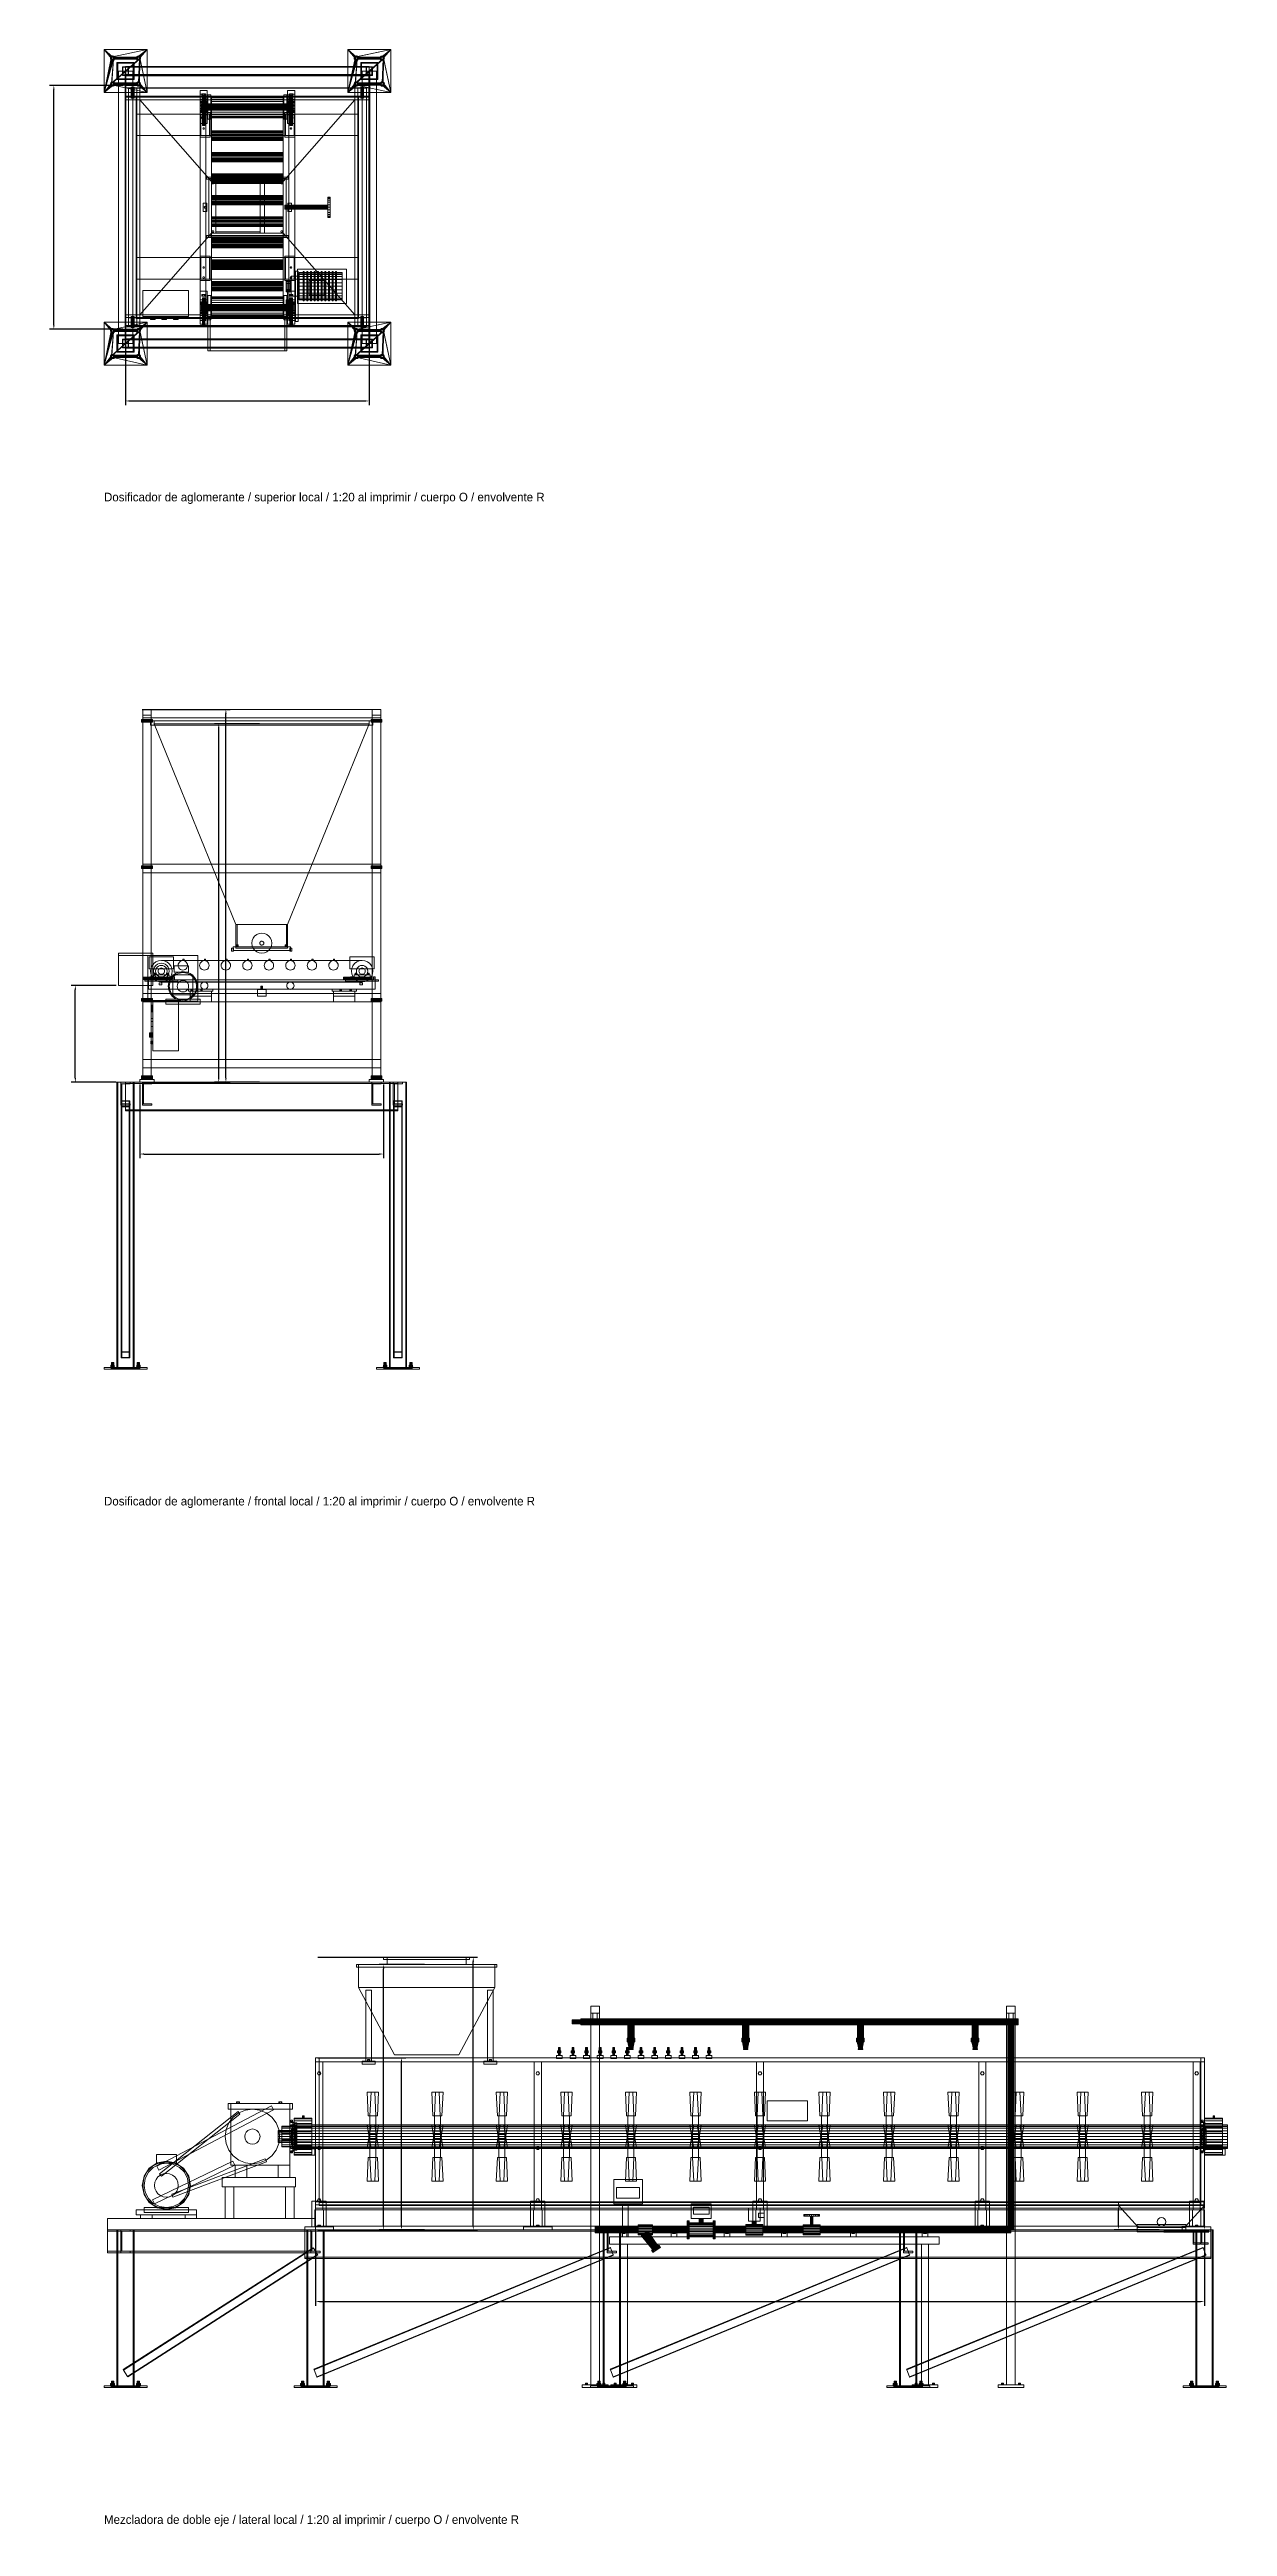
# Model space of a CAD drawing. Header units: millimetres. Extents: x -191664 to 191490, y -197311 to 10263.
# Drawn here: x -380 to 7835, y -85168 to -67900 of the extents above; entities that cross this region are included whole.
import ezdxf

# ---------------------------------------------------------------- set-up
doc = ezdxf.new("R2010")
doc.units = ezdxf.units.MM
for name, color, linetype, lineweight in [('COTAS_O', 1, 'Continuous', 0), ('COTAS_R', 1, 'Continuous', 0), ('DET_dosificador_frontal', 7, 'Continuous', 0), ('DET_dosificador_superior', 7, 'Continuous', 0), ('DET_mezcladora_lateral', 7, 'Continuous', 0), ('R15_COTAS_TRANSPORTE_P', 1, 'Continuous', 0), ('TEXTOS', 4, 'Continuous', 0)]:
    doc.layers.add(name, color=color, linetype=linetype, lineweight=lineweight)
doc.dimstyles.new('PLANTA_20', dxfattribs={"dimtxt": 50, "dimasz": 30, "dimexe": 30, "dimexo": 16, "dimgap": 20, "dimtad": 1, "dimtih": 1, "dimtoh": 1, "dimdec": 1, "dimzin": 0, "dimdsep": 46, "dimcen": 0.09, "dimadec": 0, "dimazin": 0, "dimtfac": 1, "dimtdec": 4, "dimtofl": 0, "dimtmove": 0, "dimatfit": 3, "dimfxl": 1, "dimtolj": 1, "dimtzin": 0, "dimarcsym": 0})

msp = doc.modelspace()

# ---------------------------------------------------------------- texts
at = {"layer": 'TEXTOS'}
for s, p in [('Dosificador de aglomerante / superior local / 1:20 al imprimir / cuerpo O / envolvente R', (0, -71050)), ('Dosificador de aglomerante / frontal local / 1:20 al imprimir / cuerpo O / envolvente R', (0, -78050)), ('Mezcladora de doble eje / lateral local / 1:20 al imprimir / cuerpo O / envolvente R', (0, -85150))]:
    msp.add_text(s, height=60, dxfattribs=at).set_placement(p)

# ---------------------------------------------------------------- blocks, each defined once
blk = doc.blocks.new('*D59')
at = {"layer": 'COTAS_O', "color": 0, "lineweight": -2, "transparency": 16777216}
for p, q in [((1475, -83116), (1475, -83630)), ((7675, -83116), (7675, -83630)), ((1505, -83600), (7645, -83600))]:
    blk.add_line(p, q, dxfattribs=at)
at = {"layer": 'COTAS_O', "color": 0, "transparency": 16777216}
for points in [[(1505, -83595), (1505, -83605), (1475, -83600)], [(7645, -83595), (7645, -83605), (7675, -83600)]]:
    blk.add_solid(points, dxfattribs=at)
at = {"layer": 'Defpoints', "color": 0, "transparency": 16777216}
for p in [(1475, -83100), (7675, -83100), (7675, -83600)]:
    blk.add_point(p, dxfattribs=at)
blk = doc.blocks.new('*D60')
at = {"layer": 'COTAS_O', "color": 0, "lineweight": -2, "transparency": 16777216}
for p, q in [((1491, -81900), (2105, -81900)), ((2075, -83070), (2075, -81930)), ((1491, -83100), (2105, -83100))]:
    blk.add_line(p, q, dxfattribs=at)
at = {"layer": 'COTAS_O', "color": 0, "transparency": 16777216}
for points in [[(2070, -81930), (2080, -81930), (2075, -81900)], [(2070, -83070), (2080, -83070), (2075, -83100)]]:
    blk.add_solid(points, dxfattribs=at)
at = {"layer": 'Defpoints', "color": 0, "transparency": 16777216}
for p in [(1475, -81900), (2075, -81900), (1475, -83100)]:
    blk.add_point(p, dxfattribs=at)
blk = doc.blocks.new('*D61')
at = {"layer": 'COTAS_R', "color": 0, "lineweight": -2, "transparency": 16777216}
for p, q in [((1491, -81200), (2605, -81200)), ((2575, -83070), (2575, -81230)), ((1491, -83100), (2605, -83100))]:
    blk.add_line(p, q, dxfattribs=at)
at = {"layer": 'COTAS_R', "color": 0, "transparency": 16777216}
for points in [[(2570, -81230), (2580, -81230), (2575, -81200)], [(2570, -83070), (2580, -83070), (2575, -83100)]]:
    blk.add_solid(points, dxfattribs=at)
at = {"layer": 'Defpoints', "color": 0, "transparency": 16777216}
for p in [(1475, -81200), (2575, -81200), (1475, -83100)]:
    blk.add_point(p, dxfattribs=at)
blk = doc.blocks.new('*D62')
at = {"layer": 'COTAS_R', "color": 0, "lineweight": -2, "transparency": 16777216}
for p, q in [((2234, -81250), (1920, -81250)), ((1950, -83070), (1950, -81280)), ((2234, -83100), (1920, -83100))]:
    blk.add_line(p, q, dxfattribs=at)
at = {"layer": 'COTAS_R', "color": 0, "transparency": 16777216}
for points in [[(1945, -81280), (1955, -81280), (1950, -81250)], [(1945, -83070), (1955, -83070), (1950, -83100)]]:
    blk.add_solid(points, dxfattribs=at)
at = {"layer": 'Defpoints', "color": 0, "transparency": 16777216}
for p in [(1950, -81250), (2250, -81250), (2250, -83100)]:
    blk.add_point(p, dxfattribs=at)
blk = doc.blocks.new('*D63')
at = {"layer": 'COTAS_R', "color": 0, "lineweight": -2, "transparency": 16777216}
for p, q in [((2234, -81250), (1920, -81250)), ((1950, -83070), (1950, -81280)), ((2234, -83100), (1920, -83100))]:
    blk.add_line(p, q, dxfattribs=at)
at = {"layer": 'COTAS_R', "color": 0, "transparency": 16777216}
for points in [[(1945, -81280), (1955, -81280), (1950, -81250)], [(1945, -83070), (1955, -83070), (1950, -83100)]]:
    blk.add_solid(points, dxfattribs=at)
at = {"layer": 'Defpoints', "color": 0, "transparency": 16777216}
for p in [(1950, -81250), (2250, -81250), (2250, -83100)]:
    blk.add_point(p, dxfattribs=at)
blk = doc.blocks.new('*D64')
at = {"layer": 'COTAS_R', "color": 0, "lineweight": -2, "transparency": 16777216}
for p, q in [((7675, -83070), (7675, -83040)), ((7391, -83100), (7705, -83100)), ((7391, -83115), (7705, -83115)), ((7675, -83145), (7675, -83175))]:
    blk.add_line(p, q, dxfattribs=at)
at = {"layer": 'COTAS_R', "color": 0, "transparency": 16777216}
for points in [[(7670, -83070), (7680, -83070), (7675, -83100)], [(7670, -83145), (7680, -83145), (7675, -83115)]]:
    blk.add_solid(points, dxfattribs=at)
at = {"layer": 'Defpoints', "color": 0, "transparency": 16777216}
for p in [(7375, -83100), (7375, -83115), (7675, -83115)]:
    blk.add_point(p, dxfattribs=at)
blk = doc.blocks.new('*D65')
at = {"layer": 'COTAS_R', "color": 0, "lineweight": -2, "transparency": 16777216}
for p, q in [((7359, -82930), (7045, -82930)), ((7075, -83070), (7075, -82960)), ((7359, -83100), (7045, -83100))]:
    blk.add_line(p, q, dxfattribs=at)
at = {"layer": 'COTAS_R', "color": 0, "transparency": 16777216}
for points in [[(7070, -82960), (7080, -82960), (7075, -82930)], [(7070, -83070), (7080, -83070), (7075, -83100)]]:
    blk.add_solid(points, dxfattribs=at)
at = {"layer": 'Defpoints', "color": 0, "transparency": 16777216}
for p in [(7075, -82930), (7375, -82930), (7375, -83100)]:
    blk.add_point(p, dxfattribs=at)
blk = doc.blocks.new('*D53')
at = {"layer": 'COTAS_O', "color": 0, "lineweight": -2, "transparency": 16777216}
for p, q in [((150, -69866), (150, -70380)), ((1850, -69866), (1850, -70380)), ((180, -70350), (1820, -70350))]:
    blk.add_line(p, q, dxfattribs=at)
at = {"layer": 'COTAS_O', "color": 0, "transparency": 16777216}
for points in [[(180, -70345), (180, -70355), (150, -70350)], [(1820, -70345), (1820, -70355), (1850, -70350)]]:
    blk.add_solid(points, dxfattribs=at)
at = {"layer": 'Defpoints', "color": 0, "transparency": 16777216}
for p in [(150, -69850), (1850, -69850), (1850, -70350)]:
    blk.add_point(p, dxfattribs=at)
blk = doc.blocks.new('*D54')
at = {"layer": 'COTAS_O', "color": 0, "lineweight": -2, "transparency": 16777216}
for p, q in [((134, -68150), (-380, -68150)), ((-350, -69820), (-350, -68180)), ((134, -69850), (-380, -69850))]:
    blk.add_line(p, q, dxfattribs=at)
at = {"layer": 'COTAS_O', "color": 0, "transparency": 16777216}
for points in [[(-355, -68180), (-345, -68180), (-350, -68150)], [(-355, -69820), (-345, -69820), (-350, -69850)]]:
    blk.add_solid(points, dxfattribs=at)
at = {"layer": 'Defpoints', "color": 0, "transparency": 16777216}
for p in [(-350, -68150), (150, -68150), (150, -69850)]:
    blk.add_point(p, dxfattribs=at)
blk = doc.blocks.new('*D55')
at = {"layer": 'COTAS_O', "color": 0, "lineweight": -2, "transparency": 16777216}
for p, q in [((250, -75116), (250, -75630)), ((1950, -75116), (1950, -75630)), ((280, -75600), (1920, -75600))]:
    blk.add_line(p, q, dxfattribs=at)
at = {"layer": 'COTAS_O', "color": 0, "transparency": 16777216}
for points in [[(280, -75595), (280, -75605), (250, -75600)], [(1920, -75595), (1920, -75605), (1950, -75600)]]:
    blk.add_solid(points, dxfattribs=at)
at = {"layer": 'Defpoints', "color": 0, "transparency": 16777216}
for p in [(250, -75100), (1950, -75100), (1950, -75600)]:
    blk.add_point(p, dxfattribs=at)
blk = doc.blocks.new('*D56')
at = {"layer": 'COTAS_O', "color": 0, "lineweight": -2, "transparency": 16777216}
for p, q in [((266, -72500), (880, -72500)), ((850, -75070), (850, -72530)), ((266, -75100), (880, -75100))]:
    blk.add_line(p, q, dxfattribs=at)
at = {"layer": 'COTAS_O', "color": 0, "transparency": 16777216}
for points in [[(845, -72530), (855, -72530), (850, -72500)], [(845, -75070), (855, -75070), (850, -75100)]]:
    blk.add_solid(points, dxfattribs=at)
at = {"layer": 'Defpoints', "color": 0, "transparency": 16777216}
for p in [(250, -72500), (850, -72500), (250, -75100)]:
    blk.add_point(p, dxfattribs=at)
blk = doc.blocks.new('*D57')
at = {"layer": 'COTAS_O', "color": 0, "lineweight": -2, "transparency": 16777216}
for p, q in [((1084, -72600), (770, -72600)), ((800, -75070), (800, -72630)), ((1084, -75100), (770, -75100))]:
    blk.add_line(p, q, dxfattribs=at)
at = {"layer": 'COTAS_O', "color": 0, "transparency": 16777216}
for points in [[(795, -72630), (805, -72630), (800, -72600)], [(795, -75070), (805, -75070), (800, -75100)]]:
    blk.add_solid(points, dxfattribs=at)
at = {"layer": 'Defpoints', "color": 0, "transparency": 16777216}
for p in [(800, -72600), (1100, -72600), (1100, -75100)]:
    blk.add_point(p, dxfattribs=at)
blk = doc.blocks.new('*D58')
at = {"layer": 'COTAS_R', "color": 0, "lineweight": -2, "transparency": 16777216}
for p, q in [((84, -74425), (-230, -74425)), ((-200, -75070), (-200, -74455)), ((84, -75100), (-230, -75100))]:
    blk.add_line(p, q, dxfattribs=at)
at = {"layer": 'COTAS_R', "color": 0, "transparency": 16777216}
for points in [[(-205, -74455), (-195, -74455), (-200, -74425)], [(-205, -75070), (-195, -75070), (-200, -75100)]]:
    blk.add_solid(points, dxfattribs=at)
at = {"layer": 'Defpoints', "color": 0, "transparency": 16777216}
for p in [(-200, -74425), (100, -74425), (100, -75100)]:
    blk.add_point(p, dxfattribs=at)
blk = doc.blocks.new('*D131')
at = {"layer": 'Defpoints', "color": 0, "transparency": 16777216}
for p in [(1100, -183968), (1105, -184212), (1140, -184163), (1305, -184212), (1305, -184212)]:
    blk.add_point(p, dxfattribs=at)
at = {"layer": 'R15_COTAS_TRANSPORTE_P', "color": 0, "lineweight": -2, "transparency": 16777216}
blk.add_arc((1305, -184212), 172, 140.0034, 169.9966, dxfattribs=at)
at = {"layer": 'R15_COTAS_TRANSPORTE_P', "color": 0, "transparency": 16777216}
for points in [[(1140, -184183), (1130, -184182), (1133, -184212)], [(1169, -184098), (1176, -184105), (1194, -184080)]]:
    blk.add_solid(points, dxfattribs=at)
blk = doc.blocks.new('*D132')
at = {"layer": 'Defpoints', "color": 0, "transparency": 16777216}
for p in [(-500, -194490), (-500, -194490), (500, -194490), (203, -194657), (440, -194832)]:
    blk.add_point(p, dxfattribs=at)
at = {"layer": 'R15_COTAS_TRANSPORTE_P', "color": 0, "lineweight": -2, "transparency": 16777216}
blk.add_arc((-500, -194490), 723, 342.3783, 357.6217, dxfattribs=at)
at = {"layer": 'R15_COTAS_TRANSPORTE_P', "color": 0, "transparency": 16777216}
for points in [[(217, -194520), (227, -194520), (223, -194490)], [(194, -194710), (184, -194707), (179, -194737)]]:
    blk.add_solid(points, dxfattribs=at)
blk = doc.blocks.new('*D133')
at = {"layer": 'Defpoints', "color": 0, "transparency": 16777216}
for p in [(440, -194148), (218, -194406), (-500, -194490), (-500, -194490), (500, -194490)]:
    blk.add_point(p, dxfattribs=at)
at = {"layer": 'R15_COTAS_TRANSPORTE_P', "color": 0, "lineweight": -2, "transparency": 16777216}
blk.add_arc((-500, -194490), 723, 2.3783, 17.6217, dxfattribs=at)
at = {"layer": 'R15_COTAS_TRANSPORTE_P', "color": 0, "transparency": 16777216}
for points in [[(184, -194273), (194, -194270), (179, -194243)], [(227, -194460), (217, -194460), (223, -194490)]]:
    blk.add_solid(points, dxfattribs=at)

# ---------------------------------------------------------------- dimensions: what is measured, and where the dimension line sits
at = {"layer": 'COTAS_O'}
for p1, p2, distance, picture, middle in [((150, -69850), (150, -68150), 500, '*D54', (-350, -69000)), ((150, -69850), (1850, -69850), -500, '*D53', (1000, -70350)), ((250, -75100), (250, -72500), -600, '*D56', (850, -73800)), ((1100, -75100), (1100, -72600), 300, '*D57', (800, -73850)), ((250, -75100), (1950, -75100), -500, '*D55', (1100, -75600)), ((1475, -83100), (1475, -81900), -600, '*D60', (2075, -82500)), ((1475, -83100), (7675, -83100), -500, '*D59', (4575, -83600))]:
    dim = msp.add_aligned_dim(p1=p1, p2=p2, distance=distance, text='<> O', dimstyle='PLANTA_20', dxfattribs=at)
    dim.commit()
    dim.dimension.update_dxf_attribs({"geometry": picture, "text_midpoint": middle})
at = {"layer": 'COTAS_R'}
for p1, p2, distance, picture, middle in [((100, -75100), (100, -74425), 300, '*D58', (-200, -74762.5)), ((1475, -83100), (1475, -81200), -1100, '*D61', (2575, -82150)), ((2250, -83100), (2250, -81250), 300, '*D62', (1950, -82175)), ((2250, -83100), (2250, -81250), 300, '*D63', (1950, -82175)), ((7375, -83100), (7375, -82930), 300, '*D65', (7075, -83015)), ((7375, -83100), (7375, -83115), 300, '*D64', (7675, -83107.5))]:
    dim = msp.add_aligned_dim(p1=p1, p2=p2, distance=distance, text='<> R', dimstyle='PLANTA_20', dxfattribs=at)
    dim.commit()
    dim.dimension.update_dxf_attribs({"geometry": picture, "text_midpoint": middle})
at = {"layer": 'R15_COTAS_TRANSPORTE_P'}
for base, line1, line2, picture, middle in [((217.89, -194406.09), ((-500, -194490), (500, -194490)), ((-500, -194490), (439.69, -194147.98)), '*D133', (191490.46, -33543.69)), ((203.29, -194656.68), ((-500, -194490), (500, -194490)), ((-500, -194490), (439.69, -194832.02)), '*D132', (-191664.11, -34001.98)), ((1139.8, -184162.66), ((1304.62, -184212), (1104.62, -184212)), ((1304.62, -184212), (1100, -183968.15)), '*D131', (-166426.35, -78863.51))]:
    dim = msp.add_angular_dim_2l(base=base, line1=line1, line2=line2, dimstyle='PLANTA_20', dxfattribs=at)
    dim.commit()
    dim.dimension.update_dxf_attribs({"geometry": picture, "text_midpoint": middle})

# ---------------------------------------------------------------- linework, layer by layer
at = {"layer": 'DET_dosificador_frontal', "color": 253, "true_color": 0x9caaa6}
for p, q in [((270, -72500), (330, -72500)), ((270, -72560), (270, -72500)), ((330, -72560), (330, -72500)), ((330, -72500), (1870, -72500)), ((1870, -72500), (1930, -72500)), ((1870, -72560), (1870, -72500)), ((1930, -72560), (1930, -72500)), ((262, -72572.93), (262, -72570)), ((262, -72570), (338, -72570)), ((262, -72580), (262, -72572.93)), ((262, -72572.93), (338, -72572.93)), ((262, -72587.07), (262, -72580)), ((338, -72580), (262, -72580)), ((262, -72587.07), (262, -72590)), ((262, -72587.07), (338, -72587.07)), ((262, -72590), (338, -72590)), ((270, -72540), (330, -72540)), ((270, -75080), (270, -72540)), ((270, -72560), (330, -72560)), ((325, -72580), (350, -72580)), ((325, -72610), (325, -72580)), ((325, -72610), (350, -72610)), ((330, -75080), (330, -72540)), ((330, -72560), (1870, -72560)), ((338, -72572.93), (338, -72570)), ((338, -72580), (338, -72572.93)), ((338, -72580), (338, -72587.07)), ((338, -72587.07), (338, -72590)), ((350, -72610), (350, -72580)), ((350, -72580), (1850, -72580)), ((920, -74000), (350, -72600)), ((1850, -72600), (350, -72600)), ((350, -72610), (1850, -72610)), ((1280, -74000), (1850, -72600)), ((1850, -72580), (1875, -72580)), ((1850, -72610), (1850, -72580)), ((1850, -72610), (1875, -72610)), ((1862, -72572.93), (1862, -72570)), ((1862, -72570), (1938, -72570)), ((1862, -72580), (1862, -72572.93)), ((1862, -72572.93), (1938, -72572.93)), ((1862, -72587.07), (1862, -72580)), ((1938, -72580), (1862, -72580)), ((1862, -72587.07), (1862, -72590)), ((1862, -72587.07), (1938, -72587.07)), ((1862, -72590), (1938, -72590)), ((1870, -72540), (1930, -72540)), ((1870, -75080), (1870, -72540)), ((1870, -72560), (1930, -72560)), ((1875, -72610), (1875, -72580)), ((1930, -75080), (1930, -72540)), ((1938, -72572.93), (1938, -72570)), ((1938, -72580), (1938, -72572.93)), ((1938, -72580), (1938, -72587.07)), ((1938, -72587.07), (1938, -72590)), ((262, -73592.93), (262, -73590)), ((262, -73590), (338, -73590)), ((262, -73600), (262, -73592.93)), ((262, -73592.93), (338, -73592.93)), ((262, -73607.07), (262, -73600)), ((338, -73600), (262, -73600)), ((262, -73607.07), (262, -73610)), ((262, -73607.07), (338, -73607.07)), ((262, -73610), (338, -73610)), ((270, -73580), (330, -73580)), ((270, -73640), (270, -73580)), ((270, -73640), (330, -73640)), ((330, -73640), (330, -73580)), ((330, -73580), (1870, -73580)), ((330, -73640), (1870, -73640)), ((338, -73592.93), (338, -73590)), ((338, -73600), (338, -73592.93)), ((338, -73600), (338, -73607.07)), ((338, -73607.07), (338, -73610)), ((1862, -73592.93), (1862, -73590)), ((1862, -73590), (1938, -73590)), ((1862, -73600), (1862, -73592.93)), ((1862, -73592.93), (1938, -73592.93)), ((1862, -73607.07), (1862, -73600)), ((1938, -73600), (1862, -73600)), ((1862, -73607.07), (1862, -73610)), ((1862, -73607.07), (1938, -73607.07)), ((1862, -73610), (1938, -73610)), ((1870, -73580), (1930, -73580)), ((1870, -73640), (1870, -73580)), ((1870, -73640), (1930, -73640)), ((1930, -73640), (1930, -73580)), ((1938, -73592.93), (1938, -73590)), ((1938, -73600), (1938, -73592.93)), ((1938, -73600), (1938, -73607.07)), ((1938, -73607.07), (1938, -73610)), ((920, -74000), (1280, -74000)), ((920, -74165), (920, -74000)), ((1280, -74165), (1280, -74000)), ((100, -74200), (340, -74200)), ((100, -74425), (100, -74200)), ((100, -74215), (100, -74200)), ((100, -74215), (340, -74215)), ((340, -74425), (340, -74200)), ((340, -74215), (340, -74200)), ((920, -74165), (1280, -74165)), ((100, -74425), (340, -74425)), ((310, -74385), (1890, -74385)), ((310, -74450), (310, -74385)), ((1890, -74450), (1890, -74385)), ((262, -74517.93), (262, -74515)), ((262, -74515), (338, -74515)), ((262, -74525), (262, -74517.93)), ((262, -74517.93), (338, -74517.93)), ((262, -74532.07), (262, -74525)), ((338, -74525), (262, -74525)), ((262, -74532.07), (262, -74535)), ((262, -74532.07), (338, -74532.07)), ((262, -74535), (338, -74535)), ((270, -74480), (330, -74480)), ((270, -74540), (270, -74480)), ((270, -74540), (330, -74540)), ((310, -74450), (1890, -74450)), ((330, -74540), (330, -74480)), ((330, -74480), (1870, -74480)), ((330, -74540), (1870, -74540)), ((330, -74580), (340, -74580)), ((330, -74675), (330, -74580)), ((338, -74517.93), (338, -74515)), ((338, -74525), (338, -74517.93)), ((338, -74525), (338, -74532.07)), ((338, -74532.07), (338, -74535)), ((340, -74675), (340, -74580)), ((430, -74520), (670, -74520)), ((430, -74555), (430, -74520)), ((430, -74555), (670, -74555)), ((600, -74540), (600, -74500)), ((600, -74540), (750, -74540)), ((670, -74555), (670, -74520)), ((750, -74540), (750, -74500)), ((1600, -74540), (1600, -74500)), ((1600, -74540), (1750, -74540)), ((1750, -74540), (1750, -74500)), ((1862, -74517.93), (1862, -74515)), ((1862, -74515), (1938, -74515)), ((1862, -74525), (1862, -74517.93)), ((1862, -74517.93), (1938, -74517.93)), ((1862, -74532.07), (1862, -74525)), ((1938, -74525), (1862, -74525)), ((1862, -74532.07), (1862, -74535)), ((1862, -74532.07), (1938, -74532.07)), ((1862, -74535), (1938, -74535)), ((1870, -74480), (1930, -74480)), ((1870, -74540), (1870, -74480)), ((1870, -74540), (1930, -74540)), ((1930, -74540), (1930, -74480)), ((1938, -74517.93), (1938, -74515)), ((1938, -74525), (1938, -74517.93)), ((1938, -74525), (1938, -74532.07)), ((1938, -74532.07), (1938, -74535)), ((330, -74675), (340, -74675)), ((270, -74940), (330, -74940)), ((270, -75000), (270, -74940)), ((330, -75000), (330, -74940)), ((330, -74940), (1870, -74940)), ((1870, -74940), (1930, -74940)), ((1870, -75000), (1870, -74940)), ((1930, -75000), (1930, -74940)), ((250, -75080), (350, -75080)), ((250, -75100), (250, -75080)), ((250, -75100), (350, -75100)), ((262, -75057.93), (262, -75055)), ((262, -75055), (338, -75055)), ((262, -75065), (262, -75057.93)), ((262, -75057.93), (338, -75057.93)), ((262, -75072.07), (262, -75065)), ((338, -75065), (262, -75065)), ((262, -75072.07), (262, -75075)), ((262, -75072.07), (338, -75072.07)), ((262, -75075), (338, -75075)), ((270, -75000), (330, -75000)), ((270, -75080), (330, -75080)), ((330, -75000), (1870, -75000)), ((338, -75057.93), (338, -75055)), ((338, -75065), (338, -75057.93)), ((338, -75065), (338, -75072.07)), ((338, -75072.07), (338, -75075)), ((350, -75100), (350, -75080)), ((1850, -75080), (1950, -75080)), ((1850, -75100), (1850, -75080)), ((1850, -75100), (1950, -75100)), ((1862, -75057.93), (1862, -75055)), ((1862, -75055), (1938, -75055)), ((1862, -75065), (1862, -75057.93)), ((1862, -75057.93), (1938, -75057.93)), ((1862, -75072.07), (1862, -75065)), ((1938, -75065), (1862, -75065)), ((1862, -75072.07), (1862, -75075)), ((1862, -75072.07), (1938, -75072.07)), ((1862, -75075), (1938, -75075)), ((1870, -75000), (1930, -75000)), ((1870, -75080), (1930, -75080)), ((1938, -75057.93), (1938, -75055)), ((1938, -75065), (1938, -75057.93)), ((1938, -75065), (1938, -75072.07)), ((1938, -75072.07), (1938, -75075)), ((1950, -75100), (1950, -75080))]:
    msp.add_line(p, q, dxfattribs=at)
at = {"layer": 'DET_dosificador_frontal', "color": 254, "true_color": 0xd8e0dc}
for p, q in [((920, -74000), (928, -74000)), ((920, -74155), (920, -74000)), ((928, -74155), (928, -74000)), ((1272, -74000), (1280, -74000)), ((1272, -74155), (1272, -74000)), ((1280, -74155), (1280, -74000)), ((315, -74225), (485, -74225)), ((315, -74310), (315, -74225)), ((485, -74310), (485, -74225)), ((920, -74155), (928, -74155)), ((1272, -74155), (1280, -74155)), ((1715, -74225), (1885, -74225)), ((1715, -74310), (1715, -74225)), ((1885, -74310), (1885, -74225)), ((315, -74310), (485, -74310)), ((1715, -74310), (1885, -74310)), ((334, -74563), (338, -74563)), ((334, -74608), (334, -74563)), ((338, -74608), (338, -74563)), ((334, -74608), (338, -74608))]:
    msp.add_line(p, q, dxfattribs=at)
at = {"layer": 'DET_dosificador_frontal', "color": 40, "true_color": 0xe6c527}
for p, q in [((1050.5, -74080.5), (1065, -74069.38)), ((1065, -74069.38), (1081.88, -74062.39)), ((1081.88, -74062.39), (1100, -74060)), ((1100, -74060), (1118.12, -74062.39)), ((1118.12, -74062.39), (1135, -74069.38)), ((1135, -74069.38), (1149.5, -74080.5)), ((900, -74155), (1300, -74155)), ((900, -74180), (900, -74155)), ((900, -74180), (1300, -74180)), ((1030, -74130), (1032.39, -74111.88)), ((1032.39, -74148.12), (1030, -74130)), ((1032.39, -74111.88), (1039.38, -74095)), ((1039.38, -74165), (1032.39, -74148.12)), ((1039.38, -74095), (1050.5, -74080.5)), ((1050.5, -74179.5), (1039.38, -74165)), ((1065, -74190.62), (1050.5, -74179.5)), ((1081.88, -74197.61), (1065, -74190.62)), ((1100, -74200), (1081.88, -74197.61)), ((1086, -74130), (1086.48, -74126.38)), ((1086.48, -74133.62), (1086, -74130)), ((1086.48, -74126.38), (1087.88, -74123)), ((1087.88, -74137), (1086.48, -74133.62)), ((1087.88, -74123), (1090.1, -74120.1)), ((1090.1, -74139.9), (1087.88, -74137)), ((1090.1, -74120.1), (1093, -74117.88)), ((1093, -74142.12), (1090.1, -74139.9)), ((1093, -74117.88), (1096.38, -74116.48)), ((1096.38, -74143.52), (1093, -74142.12)), ((1096.38, -74116.48), (1100, -74116)), ((1100, -74144), (1096.38, -74143.52)), ((1100, -74116), (1103.62, -74116.48)), ((1103.62, -74143.52), (1100, -74144)), ((1118.12, -74197.61), (1100, -74200)), ((1103.62, -74116.48), (1107, -74117.88)), ((1107, -74142.12), (1103.62, -74143.52)), ((1107, -74117.88), (1109.9, -74120.1)), ((1109.9, -74139.9), (1107, -74142.12)), ((1109.9, -74120.1), (1112.12, -74123)), ((1112.12, -74137), (1109.9, -74139.9)), ((1112.12, -74123), (1113.52, -74126.38)), ((1113.52, -74133.62), (1112.12, -74137)), ((1113.52, -74126.38), (1114, -74130)), ((1114, -74130), (1113.52, -74133.62)), ((1135, -74190.62), (1118.12, -74197.61)), ((1149.5, -74179.5), (1135, -74190.62)), ((1149.5, -74080.5), (1160.62, -74095)), ((1160.62, -74165), (1149.5, -74179.5)), ((1160.62, -74095), (1167.61, -74111.88)), ((1167.61, -74148.12), (1160.62, -74165)), ((1167.61, -74111.88), (1170, -74130)), ((1170, -74130), (1167.61, -74148.12)), ((1300, -74180), (1300, -74155)), ((270, -74366.31), (270, -74366)), ((270, -74366), (470, -74366)), ((270, -74367.21), (270, -74366.31)), ((270, -74366.31), (470, -74366.31)), ((270, -74368.64), (270, -74367.21)), ((270, -74367.21), (470, -74367.21)), ((270, -74370.5), (270, -74368.64)), ((270, -74368.64), (470, -74368.64)), ((270, -74372.67), (270, -74370.5)), ((270, -74370.5), (470, -74370.5)), ((270, -74375), (270, -74372.67)), ((270, -74372.67), (470, -74372.67)), ((270, -74377.33), (270, -74375)), ((470, -74375), (270, -74375)), ((270, -74377.33), (270, -74379.5)), ((270, -74377.33), (470, -74377.33)), ((270, -74379.5), (270, -74381.36)), ((270, -74379.5), (470, -74379.5)), ((270, -74381.36), (270, -74382.79)), ((270, -74381.36), (470, -74381.36)), ((270, -74382.79), (270, -74383.69)), ((270, -74382.79), (470, -74382.79)), ((270, -74383.69), (270, -74384)), ((270, -74383.69), (470, -74383.69)), ((270, -74384), (470, -74384)), ((285, -74385), (515, -74385)), ((285, -74395), (285, -74385)), ((285, -74395), (515, -74395)), ((345, -74325), (346.87, -74310.76)), ((346.87, -74339.24), (345, -74325)), ((346.87, -74310.76), (352.37, -74297.5)), ((352.37, -74352.5), (346.87, -74339.24)), ((352.37, -74297.5), (361.11, -74286.11)), ((361.11, -74363.89), (352.37, -74352.5)), ((361.11, -74286.11), (372.5, -74277.37)), ((372.5, -74372.63), (361.11, -74363.89)), ((372.5, -74277.37), (385.76, -74271.87)), ((385.76, -74378.13), (372.5, -74372.63)), ((378, -74325), (378.75, -74319.31)), ((378.75, -74330.69), (378, -74325)), ((378.75, -74319.31), (380.95, -74314)), ((380.95, -74336), (378.75, -74330.69)), ((380.95, -74314), (384.44, -74309.44)), ((384.44, -74340.56), (380.95, -74336)), ((384.44, -74309.44), (389, -74305.95)), ((389, -74344.05), (384.44, -74340.56)), ((385.76, -74271.87), (400, -74270)), ((400, -74380), (385.76, -74378.13)), ((389, -74305.95), (394.31, -74303.75)), ((394.31, -74346.25), (389, -74344.05)), ((394.31, -74303.75), (400, -74303)), ((400, -74347), (394.31, -74346.25)), ((400, -74270), (414.24, -74271.87)), ((400, -74303), (405.69, -74303.75)), ((405.69, -74346.25), (400, -74347)), ((414.24, -74378.13), (400, -74380)), ((405.69, -74303.75), (411, -74305.95)), ((411, -74344.05), (405.69, -74346.25)), ((411, -74305.95), (415.56, -74309.44)), ((415.56, -74340.56), (411, -74344.05)), ((414.24, -74271.87), (427.5, -74277.37)), ((427.5, -74372.63), (414.24, -74378.13)), ((415.56, -74309.44), (419.05, -74314)), ((419.05, -74336), (415.56, -74340.56)), ((419.05, -74314), (421.25, -74319.31)), ((421.25, -74330.69), (419.05, -74336)), ((421.25, -74319.31), (422, -74325)), ((422, -74325), (421.25, -74330.69)), ((427.5, -74277.37), (438.89, -74286.11)), ((438.89, -74363.89), (427.5, -74372.63)), ((438.89, -74286.11), (447.63, -74297.5)), ((447.63, -74352.5), (438.89, -74363.89)), ((447.63, -74297.5), (453.13, -74310.76)), ((453.13, -74339.24), (447.63, -74352.5)), ((453.13, -74310.76), (455, -74325)), ((455, -74325), (453.13, -74339.24)), ((470, -74366.31), (470, -74366)), ((470, -74367.21), (470, -74366.31)), ((470, -74368.64), (470, -74367.21)), ((470, -74370.5), (470, -74368.64)), ((470, -74372.67), (470, -74370.5)), ((470, -74375), (470, -74372.67)), ((470, -74375), (470, -74377.33)), ((470, -74377.33), (470, -74379.5)), ((470, -74379.5), (470, -74381.36)), ((470, -74381.36), (470, -74382.79)), ((470, -74382.79), (470, -74383.69)), ((470, -74383.69), (470, -74384)), ((510, -74430), (511.36, -74419.65)), ((511.36, -74419.65), (515.36, -74410)), ((515, -74395), (515, -74385)), ((515.36, -74410), (521.72, -74401.72)), ((521.72, -74401.72), (530, -74395.36)), ((530, -74395.36), (539.65, -74391.36)), ((539.65, -74391.36), (550, -74390)), ((550, -74390), (560.35, -74391.36)), ((560.35, -74391.36), (570, -74395.36)), ((570, -74395.36), (578.28, -74401.72)), ((578.28, -74401.72), (584.64, -74410)), ((584.64, -74410), (588.64, -74419.65)), ((588.64, -74419.65), (590, -74430)), ((1670, -74366.31), (1670, -74366)), ((1670, -74366), (1870, -74366)), ((1670, -74367.21), (1670, -74366.31)), ((1670, -74366.31), (1870, -74366.31)), ((1670, -74368.64), (1670, -74367.21)), ((1670, -74367.21), (1870, -74367.21)), ((1670, -74370.5), (1670, -74368.64)), ((1670, -74368.64), (1870, -74368.64)), ((1670, -74372.67), (1670, -74370.5)), ((1670, -74370.5), (1870, -74370.5)), ((1670, -74375), (1670, -74372.67)), ((1670, -74372.67), (1870, -74372.67)), ((1670, -74377.33), (1670, -74375)), ((1870, -74375), (1670, -74375)), ((1670, -74377.33), (1670, -74379.5)), ((1670, -74377.33), (1870, -74377.33)), ((1670, -74379.5), (1670, -74381.36)), ((1670, -74379.5), (1870, -74379.5)), ((1670, -74381.36), (1670, -74382.79)), ((1670, -74381.36), (1870, -74381.36)), ((1670, -74382.79), (1670, -74383.69)), ((1670, -74382.79), (1870, -74382.79)), ((1670, -74383.69), (1670, -74384)), ((1670, -74383.69), (1870, -74383.69)), ((1670, -74384), (1870, -74384)), ((1685, -74385), (1915, -74385)), ((1685, -74395), (1685, -74385)), ((1685, -74395), (1915, -74395)), ((1778, -74325), (1778.75, -74319.31)), ((1778.75, -74330.69), (1778, -74325)), ((1778.75, -74319.31), (1780.95, -74314)), ((1780.95, -74336), (1778.75, -74330.69)), ((1780.95, -74314), (1784.44, -74309.44)), ((1784.44, -74340.56), (1780.95, -74336)), ((1784.44, -74309.44), (1789, -74305.95)), ((1789, -74344.05), (1784.44, -74340.56)), ((1789, -74305.95), (1794.31, -74303.75)), ((1794.31, -74346.25), (1789, -74344.05)), ((1794.31, -74303.75), (1800, -74303)), ((1800, -74347), (1794.31, -74346.25)), ((1800, -74303), (1805.69, -74303.75)), ((1805.69, -74346.25), (1800, -74347)), ((1805.69, -74303.75), (1811, -74305.95)), ((1811, -74344.05), (1805.69, -74346.25)), ((1811, -74305.95), (1815.56, -74309.44)), ((1815.56, -74340.56), (1811, -74344.05)), ((1815.56, -74309.44), (1819.05, -74314)), ((1819.05, -74336), (1815.56, -74340.56)), ((1819.05, -74314), (1821.25, -74319.31)), ((1821.25, -74330.69), (1819.05, -74336)), ((1821.25, -74319.31), (1822, -74325)), ((1822, -74325), (1821.25, -74330.69)), ((1870, -74366.31), (1870, -74366)), ((1870, -74367.21), (1870, -74366.31)), ((1870, -74368.64), (1870, -74367.21)), ((1870, -74370.5), (1870, -74368.64)), ((1870, -74372.67), (1870, -74370.5)), ((1870, -74375), (1870, -74372.67)), ((1870, -74375), (1870, -74377.33)), ((1870, -74377.33), (1870, -74379.5)), ((1870, -74379.5), (1870, -74381.36)), ((1870, -74381.36), (1870, -74382.79)), ((1870, -74382.79), (1870, -74383.69)), ((1870, -74383.69), (1870, -74384)), ((1915, -74395), (1915, -74385)), ((511.36, -74440.35), (510, -74430)), ((515.36, -74450), (511.36, -74440.35)), ((521.72, -74458.28), (515.36, -74450)), ((530, -74464.64), (521.72, -74458.28)), ((539.65, -74468.64), (530, -74464.64)), ((550, -74470), (539.65, -74468.64)), ((560.35, -74468.64), (550, -74470)), ((570, -74464.64), (560.35, -74468.64)), ((578.28, -74458.28), (570, -74464.64)), ((584.64, -74450), (578.28, -74458.28)), ((588.64, -74440.35), (584.64, -74450)), ((590, -74430), (588.64, -74440.35)), ((600, -74465), (750, -74465)), ((600, -74500), (600, -74465)), ((600, -74500), (750, -74500)), ((750, -74500), (750, -74465)), ((1600, -74465), (1750, -74465)), ((1600, -74500), (1600, -74465)), ((1600, -74500), (1750, -74500)), ((1750, -74500), (1750, -74465))]:
    msp.add_line(p, q, dxfattribs=at)
at = {"layer": 'DET_dosificador_frontal', "color": 132, "true_color": 0x06bec7}
for p, q in [((305, -74215), (655, -74215)), ((305, -74535), (305, -74215)), ((362.5, -74260.05), (380.59, -74252.56)), ((380.59, -74252.56), (400, -74250)), ((400, -74250), (419.41, -74252.56)), ((419.41, -74252.56), (437.5, -74260.05)), ((541.46, -74253.12), (550, -74252)), ((550, -74252), (558.54, -74253.12)), ((655, -74535), (655, -74215)), ((691.46, -74253.12), (700, -74252)), ((700, -74252), (708.54, -74253.12)), ((841.46, -74253.12), (850, -74252)), ((850, -74252), (858.54, -74253.12)), ((991.46, -74253.12), (1000, -74252)), ((1000, -74252), (1008.54, -74253.12)), ((1141.46, -74253.12), (1150, -74252)), ((1150, -74252), (1158.54, -74253.12)), ((1291.46, -74253.12), (1300, -74252)), ((1300, -74252), (1308.54, -74253.12)), ((1441.46, -74253.12), (1450, -74252)), ((1450, -74252), (1458.54, -74253.12)), ((1591.46, -74253.12), (1600, -74252)), ((1600, -74252), (1608.54, -74253.12)), ((1762.5, -74260.05), (1780.59, -74252.56)), ((1780.59, -74252.56), (1800, -74250)), ((1800, -74250), (1819.41, -74252.56)), ((1819.41, -74252.56), (1837.5, -74260.05)), ((325, -74325), (327.56, -74305.59)), ((327.56, -74344.41), (325, -74325)), ((327.56, -74305.59), (335.05, -74287.5)), ((335.05, -74362.5), (327.56, -74344.41)), ((335.05, -74287.5), (346.97, -74271.97)), ((346.97, -74378.03), (335.05, -74362.5)), ((345, -74350), (455, -74350)), ((345, -74385), (345, -74350)), ((345, -74385), (455, -74385)), ((346.97, -74271.97), (362.5, -74260.05)), ((362.5, -74389.95), (346.97, -74378.03)), ((360, -74325), (361.36, -74314.65)), ((361.36, -74335.35), (360, -74325)), ((361.36, -74314.65), (365.36, -74305)), ((365.36, -74345), (361.36, -74335.35)), ((380.59, -74397.44), (362.5, -74389.95)), ((365.36, -74305), (371.72, -74296.72)), ((371.72, -74353.28), (365.36, -74345)), ((371.72, -74296.72), (380, -74290.36)), ((380, -74359.64), (371.72, -74353.28)), ((380, -74290.36), (389.65, -74286.36)), ((389.65, -74363.64), (380, -74359.64)), ((400, -74400), (380.59, -74397.44)), ((389.65, -74286.36), (400, -74285)), ((400, -74365), (389.65, -74363.64)), ((400, -74285), (410.35, -74286.36)), ((410.35, -74363.64), (400, -74365)), ((419.41, -74397.44), (400, -74400)), ((410.35, -74286.36), (420, -74290.36)), ((420, -74359.64), (410.35, -74363.64)), ((437.5, -74389.95), (419.41, -74397.44)), ((420, -74290.36), (428.28, -74296.72)), ((428.28, -74353.28), (420, -74359.64)), ((428.28, -74296.72), (434.64, -74305)), ((434.64, -74345), (428.28, -74353.28)), ((434.64, -74305), (438.64, -74314.65)), ((438.64, -74335.35), (434.64, -74345)), ((437.5, -74260.05), (453.03, -74271.97)), ((453.03, -74378.03), (437.5, -74389.95)), ((438.64, -74314.65), (440, -74325)), ((440, -74325), (438.64, -74335.35)), ((448, -74430), (451.48, -74403.6)), ((451.48, -74403.6), (461.67, -74379)), ((453.03, -74271.97), (464.95, -74287.5)), ((464.95, -74362.5), (453.03, -74378.03)), ((455, -74385), (455, -74350)), ((455, -74430), (458.24, -74405.41)), ((458.24, -74405.41), (467.73, -74382.5)), ((461.67, -74379), (477.88, -74357.88)), ((464.95, -74287.5), (472.44, -74305.59)), ((472.44, -74344.41), (464.95, -74362.5)), ((467.73, -74382.5), (482.82, -74362.82)), ((472.44, -74305.59), (475, -74325)), ((475, -74325), (472.44, -74344.41)), ((477.88, -74357.88), (499, -74341.67)), ((480, -74350), (620, -74350)), ((480, -74490), (480, -74350)), ((482.82, -74362.82), (502.5, -74347.73)), ((490, -74288), (590, -74288)), ((490, -74333), (490, -74288)), ((490, -74333), (590, -74333)), ((499, -74341.67), (523.6, -74331.48)), ((502.5, -74347.73), (525.41, -74338.24)), ((517, -74285), (518.12, -74276.46)), ((518.12, -74293.54), (517, -74285)), ((518.12, -74276.46), (521.42, -74268.5)), ((521.42, -74301.5), (518.12, -74293.54)), ((521.42, -74268.5), (526.67, -74261.67)), ((526.67, -74308.33), (521.42, -74301.5)), ((523.6, -74331.48), (550, -74328)), ((525.41, -74338.24), (550, -74335)), ((526.67, -74261.67), (533.5, -74256.42)), ((533.5, -74313.58), (526.67, -74308.33)), ((533.5, -74256.42), (541.46, -74253.12)), ((541.46, -74316.88), (533.5, -74313.58)), ((550, -74318), (541.46, -74316.88)), ((558.54, -74316.88), (550, -74318)), ((550, -74328), (576.4, -74331.48)), ((550, -74335), (574.59, -74338.24)), ((558.54, -74253.12), (566.5, -74256.42)), ((566.5, -74313.58), (558.54, -74316.88)), ((566.5, -74256.42), (573.33, -74261.67)), ((573.33, -74308.33), (566.5, -74313.58)), ((573.33, -74261.67), (578.58, -74268.5)), ((578.58, -74301.5), (573.33, -74308.33)), ((574.59, -74338.24), (597.5, -74347.73)), ((576.4, -74331.48), (601, -74341.67)), ((578.58, -74268.5), (581.88, -74276.46)), ((581.88, -74293.54), (578.58, -74301.5)), ((581.88, -74276.46), (583, -74285)), ((583, -74285), (581.88, -74293.54)), ((590, -74333), (590, -74288)), ((597.5, -74347.73), (617.18, -74362.82)), ((601, -74341.67), (622.12, -74357.88)), ((617.18, -74362.82), (632.27, -74382.5)), ((620, -74490), (620, -74350)), ((622.12, -74357.88), (638.33, -74379)), ((632.27, -74382.5), (641.76, -74405.41)), ((638.33, -74379), (648.52, -74403.6)), ((641.76, -74405.41), (645, -74430)), ((648.52, -74403.6), (652, -74430)), ((667, -74285), (668.12, -74276.46)), ((668.12, -74293.54), (667, -74285)), ((668.12, -74276.46), (671.42, -74268.5)), ((671.42, -74301.5), (668.12, -74293.54)), ((671.42, -74268.5), (676.67, -74261.67)), ((676.67, -74308.33), (671.42, -74301.5)), ((675, -74427), (675.85, -74420.53)), ((675.85, -74420.53), (678.35, -74414.5)), ((676.67, -74261.67), (683.5, -74256.42)), ((683.5, -74313.58), (676.67, -74308.33)), ((678.35, -74414.5), (682.32, -74409.32)), ((682.32, -74409.32), (687.5, -74405.35)), ((683.5, -74256.42), (691.46, -74253.12)), ((691.46, -74316.88), (683.5, -74313.58)), ((687.5, -74405.35), (693.53, -74402.85)), ((700, -74318), (691.46, -74316.88)), ((693.53, -74402.85), (700, -74402)), ((708.54, -74316.88), (700, -74318)), ((700, -74402), (706.47, -74402.85)), ((706.47, -74402.85), (712.5, -74405.35)), ((708.54, -74253.12), (716.5, -74256.42)), ((716.5, -74313.58), (708.54, -74316.88)), ((712.5, -74405.35), (717.68, -74409.32)), ((716.5, -74256.42), (723.33, -74261.67)), ((723.33, -74308.33), (716.5, -74313.58)), ((717.68, -74409.32), (721.65, -74414.5)), ((721.65, -74414.5), (724.15, -74420.53)), ((723.33, -74261.67), (728.58, -74268.5)), ((728.58, -74301.5), (723.33, -74308.33)), ((724.15, -74420.53), (725, -74427)), ((728.58, -74268.5), (731.88, -74276.46)), ((731.88, -74293.54), (728.58, -74301.5)), ((731.88, -74276.46), (733, -74285)), ((733, -74285), (731.88, -74293.54)), ((817, -74285), (818.12, -74276.46)), ((818.12, -74293.54), (817, -74285)), ((818.12, -74276.46), (821.42, -74268.5)), ((821.42, -74301.5), (818.12, -74293.54)), ((821.42, -74268.5), (826.67, -74261.67)), ((826.67, -74308.33), (821.42, -74301.5)), ((826.67, -74261.67), (833.5, -74256.42)), ((833.5, -74313.58), (826.67, -74308.33)), ((833.5, -74256.42), (841.46, -74253.12)), ((841.46, -74316.88), (833.5, -74313.58)), ((850, -74318), (841.46, -74316.88)), ((858.54, -74316.88), (850, -74318)), ((858.54, -74253.12), (866.5, -74256.42)), ((866.5, -74313.58), (858.54, -74316.88)), ((866.5, -74256.42), (873.33, -74261.67)), ((873.33, -74308.33), (866.5, -74313.58)), ((873.33, -74261.67), (878.58, -74268.5)), ((878.58, -74301.5), (873.33, -74308.33)), ((878.58, -74268.5), (881.88, -74276.46)), ((881.88, -74293.54), (878.58, -74301.5)), ((881.88, -74276.46), (883, -74285)), ((883, -74285), (881.88, -74293.54)), ((967, -74285), (968.12, -74276.46)), ((968.12, -74293.54), (967, -74285)), ((968.12, -74276.46), (971.42, -74268.5)), ((971.42, -74301.5), (968.12, -74293.54)), ((971.42, -74268.5), (976.67, -74261.67)), ((976.67, -74308.33), (971.42, -74301.5)), ((976.67, -74261.67), (983.5, -74256.42)), ((983.5, -74313.58), (976.67, -74308.33)), ((983.5, -74256.42), (991.46, -74253.12)), ((991.46, -74316.88), (983.5, -74313.58)), ((1000, -74318), (991.46, -74316.88)), ((1008.54, -74316.88), (1000, -74318)), ((1008.54, -74253.12), (1016.5, -74256.42)), ((1016.5, -74313.58), (1008.54, -74316.88)), ((1016.5, -74256.42), (1023.33, -74261.67)), ((1023.33, -74308.33), (1016.5, -74313.58)), ((1023.33, -74261.67), (1028.58, -74268.5)), ((1028.58, -74301.5), (1023.33, -74308.33)), ((1028.58, -74268.5), (1031.88, -74276.46)), ((1031.88, -74293.54), (1028.58, -74301.5)), ((1031.88, -74276.46), (1033, -74285)), ((1033, -74285), (1031.88, -74293.54)), ((1117, -74285), (1118.12, -74276.46)), ((1118.12, -74293.54), (1117, -74285)), ((1118.12, -74276.46), (1121.42, -74268.5)), ((1121.42, -74301.5), (1118.12, -74293.54)), ((1121.42, -74268.5), (1126.67, -74261.67)), ((1126.67, -74308.33), (1121.42, -74301.5)), ((1126.67, -74261.67), (1133.5, -74256.42)), ((1133.5, -74313.58), (1126.67, -74308.33)), ((1133.5, -74256.42), (1141.46, -74253.12)), ((1141.46, -74316.88), (1133.5, -74313.58)), ((1150, -74318), (1141.46, -74316.88)), ((1158.54, -74316.88), (1150, -74318)), ((1158.54, -74253.12), (1166.5, -74256.42)), ((1166.5, -74313.58), (1158.54, -74316.88)), ((1166.5, -74256.42), (1173.33, -74261.67)), ((1173.33, -74308.33), (1166.5, -74313.58)), ((1173.33, -74261.67), (1178.58, -74268.5)), ((1178.58, -74301.5), (1173.33, -74308.33)), ((1178.58, -74268.5), (1181.88, -74276.46)), ((1181.88, -74293.54), (1178.58, -74301.5)), ((1181.88, -74276.46), (1183, -74285)), ((1183, -74285), (1181.88, -74293.54)), ((1267, -74285), (1268.12, -74276.46)), ((1268.12, -74293.54), (1267, -74285)), ((1268.12, -74276.46), (1271.42, -74268.5)), ((1271.42, -74301.5), (1268.12, -74293.54)), ((1271.42, -74268.5), (1276.67, -74261.67)), ((1276.67, -74308.33), (1271.42, -74301.5)), ((1275, -74427), (1275.85, -74420.53)), ((1275.85, -74420.53), (1278.35, -74414.5)), ((1276.67, -74261.67), (1283.5, -74256.42)), ((1283.5, -74313.58), (1276.67, -74308.33)), ((1278.35, -74414.5), (1282.32, -74409.32)), ((1282.32, -74409.32), (1287.5, -74405.35)), ((1283.5, -74256.42), (1291.46, -74253.12)), ((1291.46, -74316.88), (1283.5, -74313.58)), ((1287.5, -74405.35), (1293.53, -74402.85)), ((1300, -74318), (1291.46, -74316.88)), ((1293.53, -74402.85), (1300, -74402)), ((1308.54, -74316.88), (1300, -74318)), ((1300, -74402), (1306.47, -74402.85)), ((1306.47, -74402.85), (1312.5, -74405.35)), ((1308.54, -74253.12), (1316.5, -74256.42)), ((1316.5, -74313.58), (1308.54, -74316.88)), ((1312.5, -74405.35), (1317.68, -74409.32)), ((1316.5, -74256.42), (1323.33, -74261.67)), ((1323.33, -74308.33), (1316.5, -74313.58)), ((1317.68, -74409.32), (1321.65, -74414.5)), ((1321.65, -74414.5), (1324.15, -74420.53)), ((1323.33, -74261.67), (1328.58, -74268.5)), ((1328.58, -74301.5), (1323.33, -74308.33)), ((1324.15, -74420.53), (1325, -74427)), ((1328.58, -74268.5), (1331.88, -74276.46)), ((1331.88, -74293.54), (1328.58, -74301.5)), ((1331.88, -74276.46), (1333, -74285)), ((1333, -74285), (1331.88, -74293.54)), ((1417, -74285), (1418.12, -74276.46)), ((1418.12, -74293.54), (1417, -74285)), ((1418.12, -74276.46), (1421.42, -74268.5)), ((1421.42, -74301.5), (1418.12, -74293.54)), ((1421.42, -74268.5), (1426.67, -74261.67)), ((1426.67, -74308.33), (1421.42, -74301.5)), ((1426.67, -74261.67), (1433.5, -74256.42)), ((1433.5, -74313.58), (1426.67, -74308.33)), ((1433.5, -74256.42), (1441.46, -74253.12)), ((1441.46, -74316.88), (1433.5, -74313.58)), ((1450, -74318), (1441.46, -74316.88)), ((1458.54, -74316.88), (1450, -74318)), ((1458.54, -74253.12), (1466.5, -74256.42)), ((1466.5, -74313.58), (1458.54, -74316.88)), ((1466.5, -74256.42), (1473.33, -74261.67)), ((1473.33, -74308.33), (1466.5, -74313.58)), ((1473.33, -74261.67), (1478.58, -74268.5)), ((1478.58, -74301.5), (1473.33, -74308.33)), ((1478.58, -74268.5), (1481.88, -74276.46)), ((1481.88, -74293.54), (1478.58, -74301.5)), ((1481.88, -74276.46), (1483, -74285)), ((1483, -74285), (1481.88, -74293.54)), ((1567, -74285), (1568.12, -74276.46)), ((1568.12, -74293.54), (1567, -74285)), ((1568.12, -74276.46), (1571.42, -74268.5)), ((1571.42, -74301.5), (1568.12, -74293.54)), ((1571.42, -74268.5), (1576.67, -74261.67)), ((1576.67, -74308.33), (1571.42, -74301.5)), ((1576.67, -74261.67), (1583.5, -74256.42)), ((1583.5, -74313.58), (1576.67, -74308.33)), ((1583.5, -74256.42), (1591.46, -74253.12)), ((1591.46, -74316.88), (1583.5, -74313.58)), ((1600, -74318), (1591.46, -74316.88)), ((1608.54, -74316.88), (1600, -74318)), ((1608.54, -74253.12), (1616.5, -74256.42)), ((1616.5, -74313.58), (1608.54, -74316.88)), ((1616.5, -74256.42), (1623.33, -74261.67)), ((1623.33, -74308.33), (1616.5, -74313.58)), ((1623.33, -74261.67), (1628.58, -74268.5)), ((1628.58, -74301.5), (1623.33, -74308.33)), ((1628.58, -74268.5), (1631.88, -74276.46)), ((1631.88, -74293.54), (1628.58, -74301.5)), ((1631.88, -74276.46), (1633, -74285)), ((1633, -74285), (1631.88, -74293.54)), ((1725, -74325), (1727.56, -74305.59)), ((1727.56, -74344.41), (1725, -74325)), ((1727.56, -74305.59), (1735.05, -74287.5)), ((1735.05, -74362.5), (1727.56, -74344.41)), ((1735.05, -74287.5), (1746.97, -74271.97)), ((1746.97, -74378.03), (1735.05, -74362.5)), ((1745, -74350), (1855, -74350)), ((1745, -74385), (1745, -74350)), ((1745, -74385), (1855, -74385)), ((1746.97, -74271.97), (1762.5, -74260.05)), ((1762.5, -74389.95), (1746.97, -74378.03)), ((1760, -74325), (1761.36, -74314.65)), ((1761.36, -74335.35), (1760, -74325)), ((1761.36, -74314.65), (1765.36, -74305)), ((1765.36, -74345), (1761.36, -74335.35)), ((1780.59, -74397.44), (1762.5, -74389.95)), ((1765.36, -74305), (1771.72, -74296.72)), ((1771.72, -74353.28), (1765.36, -74345)), ((1771.72, -74296.72), (1780, -74290.36)), ((1780, -74359.64), (1771.72, -74353.28)), ((1780, -74290.36), (1789.65, -74286.36)), ((1789.65, -74363.64), (1780, -74359.64)), ((1800, -74400), (1780.59, -74397.44)), ((1789.65, -74286.36), (1800, -74285)), ((1800, -74365), (1789.65, -74363.64)), ((1800, -74285), (1810.35, -74286.36)), ((1810.35, -74363.64), (1800, -74365)), ((1819.41, -74397.44), (1800, -74400)), ((1810.35, -74286.36), (1820, -74290.36)), ((1820, -74359.64), (1810.35, -74363.64)), ((1837.5, -74389.95), (1819.41, -74397.44)), ((1820, -74290.36), (1828.28, -74296.72)), ((1828.28, -74353.28), (1820, -74359.64)), ((1828.28, -74296.72), (1834.64, -74305)), ((1834.64, -74345), (1828.28, -74353.28)), ((1834.64, -74305), (1838.64, -74314.65)), ((1838.64, -74335.35), (1834.64, -74345)), ((1837.5, -74260.05), (1853.03, -74271.97)), ((1853.03, -74378.03), (1837.5, -74389.95)), ((1838.64, -74314.65), (1840, -74325)), ((1840, -74325), (1838.64, -74335.35)), ((1853.03, -74271.97), (1864.95, -74287.5)), ((1864.95, -74362.5), (1853.03, -74378.03)), ((1855, -74385), (1855, -74350)), ((1864.95, -74287.5), (1872.44, -74305.59)), ((1872.44, -74344.41), (1864.95, -74362.5)), ((1872.44, -74305.59), (1875, -74325)), ((1875, -74325), (1872.44, -74344.41)), ((305, -74535), (655, -74535)), ((340, -74530), (520, -74530)), ((340, -74880), (340, -74530)), ((451.48, -74456.4), (448, -74430)), ((461.67, -74481), (451.48, -74456.4)), ((458.24, -74454.59), (455, -74430)), ((467.73, -74477.5), (458.24, -74454.59)), ((477.88, -74502.12), (461.67, -74481)), ((482.82, -74497.18), (467.73, -74477.5)), ((499, -74518.33), (477.88, -74502.12)), ((480, -74490), (620, -74490)), ((502.5, -74512.27), (482.82, -74497.18)), ((523.6, -74528.52), (499, -74518.33)), ((525.41, -74521.76), (502.5, -74512.27)), ((520, -74880), (520, -74530)), ((550, -74532), (523.6, -74528.52)), ((550, -74525), (525.41, -74521.76)), ((574.59, -74521.76), (550, -74525)), ((576.4, -74528.52), (550, -74532)), ((597.5, -74512.27), (574.59, -74521.76)), ((601, -74518.33), (576.4, -74528.52)), ((590, -74450), (760, -74450)), ((590, -74465), (590, -74450)), ((590, -74465), (760, -74465)), ((617.18, -74497.18), (597.5, -74512.27)), ((622.12, -74502.12), (601, -74518.33)), ((632.27, -74477.5), (617.18, -74497.18)), ((638.33, -74481), (622.12, -74502.12)), ((641.76, -74454.59), (632.27, -74477.5)), ((648.52, -74456.4), (638.33, -74481)), ((645, -74430), (641.76, -74454.59)), ((652, -74430), (648.52, -74456.4)), ((675.85, -74433.47), (675, -74427)), ((678.35, -74439.5), (675.85, -74433.47)), ((682.32, -74444.68), (678.35, -74439.5)), ((687.5, -74448.65), (682.32, -74444.68)), ((693.53, -74451.15), (687.5, -74448.65)), ((700, -74452), (693.53, -74451.15)), ((706.47, -74451.15), (700, -74452)), ((712.5, -74448.65), (706.47, -74451.15)), ((717.68, -74444.68), (712.5, -74448.65)), ((721.65, -74439.5), (717.68, -74444.68)), ((724.15, -74433.47), (721.65, -74439.5)), ((725, -74427), (724.15, -74433.47)), ((760, -74465), (760, -74450)), ((1275.85, -74433.47), (1275, -74427)), ((1278.35, -74439.5), (1275.85, -74433.47)), ((1282.32, -74444.68), (1278.35, -74439.5)), ((1287.5, -74448.65), (1282.32, -74444.68)), ((1293.53, -74451.15), (1287.5, -74448.65)), ((1300, -74452), (1293.53, -74451.15)), ((1306.47, -74451.15), (1300, -74452)), ((1312.5, -74448.65), (1306.47, -74451.15)), ((1317.68, -74444.68), (1312.5, -74448.65)), ((1321.65, -74439.5), (1317.68, -74444.68)), ((1324.15, -74433.47), (1321.65, -74439.5)), ((1325, -74427), (1324.15, -74433.47)), ((1590, -74450), (1760, -74450)), ((1590, -74465), (1590, -74450)), ((1590, -74465), (1760, -74465)), ((1760, -74465), (1760, -74450)), ((340, -74880), (520, -74880))]:
    msp.add_line(p, q, dxfattribs=at)
at = {"layer": 'DET_dosificador_frontal', "color": 72, "true_color": 0x64ca32}
for p, q in [((400, -74250), (1800, -74250)), ((400, -74252), (400, -74250)), ((400, -74252), (1800, -74252)), ((550, -74242), (558, -74242)), ((550, -74250), (550, -74242)), ((550, -74250), (558, -74250)), ((558, -74250), (558, -74242)), ((700, -74242), (708, -74242)), ((700, -74250), (700, -74242)), ((700, -74250), (708, -74250)), ((708, -74250), (708, -74242)), ((850, -74242), (858, -74242)), ((850, -74250), (850, -74242)), ((850, -74250), (858, -74250)), ((858, -74250), (858, -74242)), ((1000, -74242), (1008, -74242)), ((1000, -74250), (1000, -74242)), ((1000, -74250), (1008, -74250)), ((1008, -74250), (1008, -74242)), ((1150, -74242), (1158, -74242)), ((1150, -74250), (1150, -74242)), ((1150, -74250), (1158, -74250)), ((1158, -74250), (1158, -74242)), ((1300, -74242), (1308, -74242)), ((1300, -74250), (1300, -74242)), ((1300, -74250), (1308, -74250)), ((1308, -74250), (1308, -74242)), ((1450, -74242), (1458, -74242)), ((1450, -74250), (1450, -74242)), ((1450, -74250), (1458, -74250)), ((1458, -74250), (1458, -74242)), ((1600, -74242), (1608, -74242)), ((1600, -74250), (1600, -74242)), ((1600, -74250), (1608, -74250)), ((1608, -74250), (1608, -74242)), ((1800, -74252), (1800, -74250)), ((400, -74400), (1800, -74400)), ((400, -74402), (400, -74400)), ((400, -74402), (1800, -74402)), ((1800, -74402), (1800, -74400)), ((317, -74754.55), (317, -74754)), ((317, -74754), (340, -74754)), ((317, -74756.14), (317, -74754.55)), ((317, -74754.55), (340, -74754.55)), ((317, -74758.69), (317, -74756.14)), ((317, -74756.14), (340, -74756.14)), ((317, -74762), (317, -74758.69)), ((317, -74758.69), (340, -74758.69)), ((317, -74765.86), (317, -74762)), ((317, -74762), (340, -74762)), ((317, -74770), (317, -74765.86)), ((317, -74765.86), (340, -74765.86)), ((317, -74774.14), (317, -74770)), ((340, -74770), (317, -74770)), ((340, -74754.55), (340, -74754)), ((340, -74756.14), (340, -74754.55)), ((340, -74758.69), (340, -74756.14)), ((340, -74762), (340, -74758.69)), ((340, -74765.86), (340, -74762)), ((340, -74770), (340, -74765.86)), ((340, -74770), (340, -74774.14)), ((317, -74774.14), (317, -74778)), ((317, -74774.14), (340, -74774.14)), ((317, -74778), (317, -74781.31)), ((317, -74778), (340, -74778)), ((317, -74781.31), (317, -74783.86)), ((317, -74781.31), (340, -74781.31)), ((317, -74783.86), (317, -74785.45)), ((317, -74783.86), (340, -74783.86)), ((317, -74785.45), (317, -74786)), ((317, -74785.45), (340, -74785.45)), ((317, -74786), (340, -74786)), ((340, -74774.14), (340, -74778)), ((340, -74778), (340, -74781.31)), ((340, -74781.31), (340, -74783.86)), ((340, -74783.86), (340, -74785.45)), ((340, -74785.45), (340, -74786))]:
    msp.add_line(p, q, dxfattribs=at)
at = {"layer": 'DET_dosificador_frontal', "color": 43, "true_color": 0xe7bf45}
for p, q in [((890, -74164), (904, -74164)), ((890, -74186), (890, -74164)), ((890, -74186), (904, -74186)), ((904, -74186), (904, -74164)), ((930, -74142), (923.94, -74142)), ((923.94, -74154), (923.94, -74142)), ((923.94, -74154), (930, -74154)), ((930, -74142), (936.06, -74142)), ((930, -74142), (930, -74154)), ((930, -74154), (936.06, -74154)), ((936.06, -74154), (936.06, -74142)), ((1270, -74142), (1263.94, -74142)), ((1263.94, -74154), (1263.94, -74142)), ((1263.94, -74154), (1270, -74154)), ((1270, -74142), (1276.06, -74142)), ((1270, -74142), (1270, -74154)), ((1270, -74154), (1276.06, -74154)), ((1276.06, -74154), (1276.06, -74142)), ((1296, -74164), (1310, -74164)), ((1296, -74186), (1296, -74164)), ((1296, -74186), (1310, -74186)), ((1310, -74186), (1310, -74164)), ((320, -74375), (320, -74364.61)), ((320, -74364.61), (332, -74364.61)), ((320, -74385.39), (320, -74375)), ((332, -74375), (320, -74375)), ((320, -74385.39), (332, -74385.39)), ((332, -74375), (332, -74364.61)), ((332, -74375), (332, -74385.39)), ((358, -74338), (351.94, -74338)), ((351.94, -74350), (351.94, -74338)), ((351.94, -74350), (358, -74350)), ((358, -74338), (364.06, -74338)), ((358, -74338), (358, -74350)), ((358, -74350), (364.06, -74350)), ((364.06, -74350), (364.06, -74338)), ((442, -74338), (435.94, -74338)), ((435.94, -74350), (435.94, -74338)), ((435.94, -74350), (442, -74350)), ((442, -74338), (448.06, -74338)), ((442, -74338), (442, -74350)), ((442, -74350), (448.06, -74350)), ((448.06, -74350), (448.06, -74338)), ((480, -74375), (480, -74364.61)), ((480, -74364.61), (492, -74364.61)), ((480, -74385.39), (480, -74375)), ((492, -74375), (480, -74375)), ((480, -74385.39), (492, -74385.39)), ((492, -74375), (492, -74364.61)), ((492, -74375), (492, -74385.39)), ((1720, -74375), (1720, -74364.61)), ((1720, -74364.61), (1732, -74364.61)), ((1720, -74385.39), (1720, -74375)), ((1732, -74375), (1720, -74375)), ((1720, -74385.39), (1732, -74385.39)), ((1732, -74375), (1732, -74364.61)), ((1732, -74375), (1732, -74385.39)), ((1758, -74338), (1751.94, -74338)), ((1751.94, -74350), (1751.94, -74338)), ((1751.94, -74350), (1758, -74350)), ((1758, -74338), (1764.06, -74338)), ((1758, -74338), (1758, -74350)), ((1758, -74350), (1764.06, -74350)), ((1764.06, -74350), (1764.06, -74338)), ((1842, -74338), (1835.94, -74338)), ((1835.94, -74350), (1835.94, -74338)), ((1835.94, -74350), (1842, -74350)), ((1842, -74338), (1848.06, -74338)), ((1842, -74338), (1842, -74350)), ((1842, -74350), (1848.06, -74350)), ((1848.06, -74350), (1848.06, -74338)), ((1880, -74375), (1880, -74364.61)), ((1880, -74364.61), (1892, -74364.61)), ((1880, -74385.39), (1880, -74375)), ((1892, -74375), (1880, -74375)), ((1880, -74385.39), (1892, -74385.39)), ((1892, -74375), (1892, -74364.61)), ((1892, -74375), (1892, -74385.39)), ((610, -74452), (604.8, -74452)), ((604.8, -74464), (604.8, -74452)), ((604.8, -74464), (610, -74464)), ((610, -74452), (615.2, -74452)), ((610, -74452), (610, -74464)), ((610, -74464), (615.2, -74464)), ((615.2, -74464), (615.2, -74452)), ((680, -74452), (674.8, -74452)), ((674.8, -74464), (674.8, -74452)), ((674.8, -74464), (680, -74464)), ((680, -74452), (685.2, -74452)), ((680, -74452), (680, -74464)), ((680, -74464), (685.2, -74464)), ((685.2, -74464), (685.2, -74452)), ((1070, -74452), (1130, -74452)), ((1070, -74500), (1070, -74452)), ((1070, -74500), (1130, -74500)), ((1130, -74500), (1130, -74452)), ((1650, -74452), (1644.8, -74452)), ((1644.8, -74464), (1644.8, -74452)), ((1644.8, -74464), (1650, -74464)), ((1650, -74452), (1655.2, -74452)), ((1650, -74452), (1650, -74464)), ((1650, -74464), (1655.2, -74464)), ((1655.2, -74464), (1655.2, -74452)), ((1720, -74452), (1714.8, -74452)), ((1714.8, -74464), (1714.8, -74452)), ((1714.8, -74464), (1720, -74464)), ((1720, -74452), (1725.2, -74452)), ((1720, -74452), (1720, -74464)), ((1720, -74464), (1725.2, -74464)), ((1725.2, -74464), (1725.2, -74452)), ((328, -74655), (340, -74655)), ((328, -74710), (328, -74655)), ((328, -74710), (340, -74710)), ((340, -74710), (340, -74655))]:
    msp.add_line(p, q, dxfattribs=at)
at = {"layer": 'DET_dosificador_frontal', "color": 129, "true_color": 0x304542}
for p, q in [((385, -74406), (403, -74406)), ((385, -74420), (385, -74406)), ((385, -74420), (403, -74420)), ((403, -74420), (403, -74406)), ((1785, -74406), (1803, -74406)), ((1785, -74420), (1785, -74406)), ((1785, -74420), (1803, -74420)), ((1803, -74420), (1803, -74406)), ((326, -74814.21), (326, -74813)), ((326, -74813), (336, -74813)), ((326, -74817.5), (326, -74814.21)), ((326, -74814.21), (336, -74814.21)), ((326, -74822), (326, -74817.5)), ((326, -74817.5), (336, -74817.5)), ((326, -74826.5), (326, -74822)), ((336, -74822), (326, -74822)), ((326, -74826.5), (326, -74829.79)), ((326, -74826.5), (336, -74826.5)), ((326, -74829.79), (326, -74831)), ((326, -74829.79), (336, -74829.79)), ((326, -74831), (336, -74831)), ((336, -74814.21), (336, -74813)), ((336, -74817.5), (336, -74814.21)), ((336, -74822), (336, -74817.5)), ((336, -74822), (336, -74826.5)), ((336, -74826.5), (336, -74829.79)), ((336, -74829.79), (336, -74831))]:
    msp.add_line(p, q, dxfattribs=at)
at = {"layer": 'DET_dosificador_frontal', "color": 252, "true_color": 0x798e91}
for p, q in [((1094.8, -74430), (1094, -74430)), ((1094, -74452), (1094, -74430)), ((1094.8, -74452), (1094, -74452)), ((1097, -74430), (1094.8, -74430)), ((1094.8, -74452), (1094.8, -74430)), ((1097, -74452), (1094.8, -74452)), ((1100, -74430), (1097, -74430)), ((1097, -74452), (1097, -74430)), ((1097, -74452), (1100, -74452)), ((1100, -74430), (1103, -74430)), ((1100, -74430), (1100, -74452)), ((1100, -74452), (1103, -74452)), ((1103, -74430), (1105.2, -74430)), ((1103, -74452), (1103, -74430)), ((1103, -74452), (1105.2, -74452)), ((1105.2, -74430), (1106, -74430)), ((1105.2, -74452), (1105.2, -74430)), ((1105.2, -74452), (1106, -74452)), ((1106, -74452), (1106, -74430))]:
    msp.add_line(p, q, dxfattribs=at)
at = {"layer": 'DET_dosificador_frontal', "color": 8, "true_color": 0x667b86}
for p, q in [((90, -75100), (96, -75100)), ((90, -77088), (90, -75100)), ((96, -77088), (96, -75100)), ((96, -75100), (204, -75100)), ((117.5, -75100), (182.5, -75100)), ((117.5, -75110.5), (117.5, -75100)), ((117.5, -75110.5), (182.5, -75110.5)), ((117.5, -75110.5), (125, -75110.5)), ((117.5, -75249.5), (117.5, -75110.5)), ((125, -75249.5), (125, -75110.5)), ((150, -75100), (2050, -75100)), ((150, -75100), (150, -75108.5)), ((150, -75108.5), (2050, -75108.5)), ((150, -75108.5), (150, -75291.5)), ((182.5, -75110.5), (182.5, -75100)), ((204, -75100), (210, -75100)), ((204, -77088), (204, -75100)), ((210, -77088), (210, -75100)), ((267.5, -75100), (332.5, -75100)), ((267.5, -75110.5), (267.5, -75100)), ((267.5, -75110.5), (332.5, -75110.5)), ((267.5, -75110.5), (275, -75110.5)), ((267.5, -75249.5), (267.5, -75110.5)), ((275, -75249.5), (275, -75110.5)), ((332.5, -75110.5), (332.5, -75100)), ((1867.5, -75100), (1932.5, -75100)), ((1867.5, -75110.5), (1867.5, -75100)), ((1867.5, -75110.5), (1932.5, -75110.5)), ((1867.5, -75110.5), (1875, -75110.5)), ((1867.5, -75249.5), (1867.5, -75110.5)), ((1875, -75249.5), (1875, -75110.5)), ((1932.5, -75110.5), (1932.5, -75100)), ((1990, -75100), (1996, -75100)), ((1990, -77088), (1990, -75100)), ((1996, -77088), (1996, -75100)), ((1996, -75100), (2104, -75100)), ((2017.5, -75100), (2082.5, -75100)), ((2017.5, -75110.5), (2017.5, -75100)), ((2017.5, -75110.5), (2082.5, -75110.5)), ((2017.5, -75110.5), (2025, -75110.5)), ((2017.5, -75249.5), (2017.5, -75110.5)), ((2025, -75249.5), (2025, -75110.5)), ((2050, -75108.5), (2050, -75100)), ((2050, -75291.5), (2050, -75108.5)), ((2082.5, -75110.5), (2082.5, -75100)), ((2104, -75100), (2110, -75100)), ((2104, -77088), (2104, -75100)), ((2110, -77088), (2110, -75100)), ((117.5, -75249.5), (182.5, -75249.5)), ((117.5, -75260), (117.5, -75249.5)), ((117.5, -75249.5), (125, -75249.5)), ((117.5, -75260), (182.5, -75260)), ((120, -76979.1), (120, -75229.1)), ((120, -75229.1), (180, -75229.1)), ((120, -75231.88), (120, -75229.1)), ((180, -75231.88), (120, -75231.88)), ((120, -75231.88), (120, -76981.88)), ((120, -75231.88), (124, -75231.88)), ((120, -75268.12), (120, -75231.88)), ((120, -77018.12), (120, -75268.12)), ((120, -75268.12), (180, -75268.12)), ((120, -75270.9), (120, -75268.12)), ((124, -75268.12), (120, -75268.12)), ((180, -75270.9), (120, -75270.9)), ((120, -75270.9), (120, -77020.9)), ((124, -75231.88), (124, -76981.88)), ((124, -75231.88), (124, -75268.12)), ((124, -77018.12), (124, -75268.12)), ((176, -76981.88), (176, -75231.88)), ((176, -75231.88), (180, -75231.88)), ((176, -75268.12), (176, -75231.88)), ((180, -75268.12), (176, -75268.12)), ((176, -75268.12), (176, -77018.12)), ((180, -75229.1), (180, -76979.1)), ((180, -75229.1), (180, -75231.88)), ((180, -76981.88), (180, -75231.88)), ((180, -75231.88), (180, -75268.12)), ((180, -75268.12), (180, -77018.12)), ((180, -75268.12), (180, -75270.9)), ((180, -77020.9), (180, -75270.9)), ((182.5, -75260), (182.5, -75249.5)), ((267.5, -75249.5), (332.5, -75249.5)), ((267.5, -75260), (267.5, -75249.5)), ((267.5, -75249.5), (275, -75249.5)), ((267.5, -75260), (332.5, -75260)), ((332.5, -75260), (332.5, -75249.5)), ((1867.5, -75249.5), (1932.5, -75249.5)), ((1867.5, -75260), (1867.5, -75249.5)), ((1867.5, -75249.5), (1875, -75249.5)), ((1867.5, -75260), (1932.5, -75260)), ((1932.5, -75260), (1932.5, -75249.5)), ((2017.5, -75249.5), (2082.5, -75249.5)), ((2017.5, -75260), (2017.5, -75249.5)), ((2017.5, -75249.5), (2025, -75249.5)), ((2017.5, -75260), (2082.5, -75260)), ((2020, -76979.1), (2020, -75229.1)), ((2020, -75229.1), (2080, -75229.1)), ((2020, -75231.88), (2020, -75229.1)), ((2080, -75231.88), (2020, -75231.88)), ((2020, -75231.88), (2020, -76981.88)), ((2020, -75231.88), (2024, -75231.88)), ((2020, -75268.12), (2020, -75231.88)), ((2020, -77018.12), (2020, -75268.12)), ((2020, -75268.12), (2080, -75268.12)), ((2020, -75270.9), (2020, -75268.12)), ((2024, -75268.12), (2020, -75268.12)), ((2080, -75270.9), (2020, -75270.9)), ((2020, -75270.9), (2020, -77020.9)), ((2024, -75231.88), (2024, -76981.88)), ((2024, -75231.88), (2024, -75268.12)), ((2024, -77018.12), (2024, -75268.12)), ((2076, -76981.88), (2076, -75231.88)), ((2076, -75231.88), (2080, -75231.88)), ((2076, -75268.12), (2076, -75231.88)), ((2080, -75268.12), (2076, -75268.12)), ((2076, -75268.12), (2076, -77018.12)), ((2080, -75229.1), (2080, -76979.1)), ((2080, -75229.1), (2080, -75231.88)), ((2080, -76981.88), (2080, -75231.88)), ((2080, -75231.88), (2080, -75268.12)), ((2080, -75268.12), (2080, -77018.12)), ((2080, -75268.12), (2080, -75270.9)), ((2080, -77020.9), (2080, -75270.9)), ((2082.5, -75260), (2082.5, -75249.5)), ((150, -75291.5), (2050, -75291.5)), ((150, -75291.5), (150, -75300)), ((150, -75300), (2050, -75300)), ((2050, -75300), (2050, -75291.5)), ((180, -76979.1), (120, -76979.1)), ((120, -76979.1), (120, -76981.88)), ((120, -76981.88), (180, -76981.88)), ((124, -76981.88), (120, -76981.88)), ((120, -76981.88), (120, -77018.12)), ((124, -77018.12), (124, -76981.88)), ((180, -76981.88), (176, -76981.88)), ((176, -76981.88), (176, -77018.12)), ((180, -76981.88), (180, -76979.1)), ((180, -77018.12), (180, -76981.88)), ((2080, -76979.1), (2020, -76979.1)), ((2020, -76979.1), (2020, -76981.88)), ((2020, -76981.88), (2080, -76981.88)), ((2024, -76981.88), (2020, -76981.88)), ((2020, -76981.88), (2020, -77018.12)), ((2024, -77018.12), (2024, -76981.88)), ((2080, -76981.88), (2076, -76981.88)), ((2076, -76981.88), (2076, -77018.12)), ((2080, -76981.88), (2080, -76979.1)), ((2080, -77018.12), (2080, -76981.88)), ((90, -77088), (96, -77088)), ((96, -77088), (204, -77088)), ((180, -77018.12), (120, -77018.12)), ((120, -77018.12), (120, -77020.9)), ((120, -77018.12), (124, -77018.12)), ((120, -77020.9), (180, -77020.9)), ((176, -77018.12), (180, -77018.12)), ((180, -77020.9), (180, -77018.12)), ((204, -77088), (210, -77088)), ((1990, -77088), (1996, -77088)), ((1996, -77088), (2104, -77088)), ((2080, -77018.12), (2020, -77018.12)), ((2020, -77018.12), (2020, -77020.9)), ((2020, -77018.12), (2024, -77018.12)), ((2020, -77020.9), (2080, -77020.9)), ((2076, -77018.12), (2080, -77018.12)), ((2080, -77020.9), (2080, -77018.12)), ((2104, -77088), (2110, -77088))]:
    msp.add_line(p, q, dxfattribs=at)
at = {"layer": 'DET_dosificador_frontal', "color": 252, "true_color": 0x82929a}
for p, q in [((240, -77088), (0, -77088)), ((0, -77088), (238.24, -77088)), ((0, -77088), (60, -77088)), ((61.76, -77088), (0, -77088)), ((0, -77088), (58.24, -77088)), ((300, -77088), (0, -77088)), ((0, -77088), (236.56, -77088)), ((63.44, -77088), (0, -77088)), ((0, -77088), (56.56, -77088)), ((0, -77088), (235, -77088)), ((65, -77088), (0, -77088)), ((0, -77088), (55, -77088)), ((0, -77088), (233.64, -77088)), ((0, -77088), (53.64, -77088)), ((0, -77088), (232.52, -77088)), ((0, -77088), (52.52, -77088)), ((0, -77088), (231.69, -77088)), ((0, -77088), (51.69, -77088)), ((0, -77088), (231.17, -77088)), ((0, -77088), (51.17, -77088)), ((0, -77088), (231, -77088)), ((0, -77088), (51, -77088)), ((241.76, -77088), (0, -77088)), ((0, -77100), (0, -77088)), ((300, -77100), (0, -77088)), ((0, -77100), (300, -77088)), ((0, -77100), (240, -77100)), ((238.24, -77100), (0, -77100)), ((60, -77100), (0, -77100)), ((0, -77100), (61.76, -77100)), ((58.24, -77100), (0, -77100)), ((0, -77100), (300, -77100)), ((236.56, -77100), (0, -77100)), ((0, -77100), (63.44, -77100)), ((56.56, -77100), (0, -77100)), ((235, -77100), (0, -77100)), ((0, -77100), (65, -77100)), ((55, -77100), (0, -77100)), ((233.64, -77100), (0, -77100)), ((53.64, -77100), (0, -77100)), ((232.52, -77100), (0, -77100)), ((52.52, -77100), (0, -77100)), ((231.69, -77100), (0, -77100)), ((51.69, -77100), (0, -77100)), ((231.17, -77100), (0, -77100)), ((51.17, -77100), (0, -77100)), ((231, -77100), (0, -77100)), ((51, -77100), (0, -77100)), ((0, -77100), (241.76, -77100)), ((51, -77088), (51.17, -77088)), ((60, -77088), (51, -77088)), ((58.24, -77088), (51, -77088)), ((56.56, -77088), (51, -77088)), ((55, -77088), (51, -77088)), ((53.64, -77088), (51, -77088)), ((52.52, -77088), (51, -77088)), ((51, -77100), (51.17, -77088)), ((51, -77100), (51, -77088)), ((51.17, -77100), (51, -77088)), ((51.17, -77100), (51, -77100)), ((51, -77100), (60, -77100)), ((51, -77100), (58.24, -77100)), ((51, -77100), (56.56, -77100)), ((51, -77100), (55, -77100)), ((51, -77100), (53.64, -77100)), ((51, -77100), (52.52, -77100)), ((51.17, -77088), (51.69, -77088)), ((60, -77088), (51.17, -77088)), ((51.17, -77100), (51.69, -77088)), ((51.17, -77100), (51.17, -77088)), ((51.69, -77100), (51.17, -77088)), ((51.69, -77100), (51.17, -77100)), ((51.17, -77100), (60, -77100)), ((51.69, -77088), (52.52, -77088)), ((60, -77088), (51.69, -77088)), ((51.69, -77100), (52.52, -77088)), ((51.69, -77100), (51.69, -77088)), ((52.52, -77100), (51.69, -77088)), ((52.52, -77100), (51.69, -77100)), ((51.69, -77100), (60, -77100)), ((52.52, -77088), (53.64, -77088)), ((60, -77088), (52.52, -77088)), ((52.52, -77100), (53.64, -77088)), ((52.52, -77100), (52.52, -77088)), ((53.64, -77100), (52.52, -77088)), ((53.64, -77100), (52.52, -77100)), ((52.52, -77100), (60, -77100)), ((53.64, -77088), (55, -77088)), ((60, -77088), (53.64, -77088)), ((53.64, -77100), (55, -77088)), ((53.64, -77100), (53.64, -77088)), ((55, -77100), (53.64, -77088)), ((55, -77100), (53.64, -77100)), ((53.64, -77100), (60, -77100)), ((55, -77088), (56.56, -77088)), ((60, -77088), (55, -77088)), ((55, -77100), (56.56, -77088)), ((55, -77100), (55, -77088)), ((56.56, -77100), (55, -77088)), ((56.56, -77100), (55, -77100)), ((55, -77100), (60, -77100)), ((56.56, -77088), (58.24, -77088)), ((60, -77088), (56.56, -77088)), ((56.56, -77100), (58.24, -77088)), ((56.56, -77100), (56.56, -77088)), ((58.24, -77100), (56.56, -77088)), ((58.24, -77100), (56.56, -77100)), ((56.56, -77100), (60, -77100)), ((58.24, -77088), (60, -77088)), ((58.24, -77100), (60, -77088)), ((58.24, -77100), (58.24, -77088)), ((60, -77100), (58.24, -77088)), ((60, -77100), (58.24, -77100)), ((60, -77088), (61.76, -77088)), ((60, -77088), (63.44, -77088)), ((60, -77088), (65, -77088)), ((60, -77088), (66.36, -77088)), ((60, -77088), (67.48, -77088)), ((60, -77088), (68.31, -77088)), ((60, -77088), (68.83, -77088)), ((60, -77088), (69, -77088)), ((60, -77088), (60, -77100)), ((61.76, -77100), (60, -77088)), ((60, -77100), (61.76, -77088)), ((61.76, -77100), (60, -77100)), ((63.44, -77100), (60, -77100)), ((65, -77100), (60, -77100)), ((66.36, -77100), (60, -77100)), ((67.48, -77100), (60, -77100)), ((68.31, -77100), (60, -77100)), ((68.83, -77100), (60, -77100)), ((69, -77100), (60, -77100)), ((61.76, -77088), (63.44, -77088)), ((61.76, -77088), (69, -77088)), ((61.76, -77100), (61.76, -77088)), ((63.44, -77100), (61.76, -77088)), ((61.76, -77100), (63.44, -77088)), ((63.44, -77100), (61.76, -77100)), ((69, -77100), (61.76, -77100)), ((63.44, -77088), (65, -77088)), ((63.44, -77088), (69, -77088)), ((63.44, -77100), (63.44, -77088)), ((65, -77100), (63.44, -77088)), ((63.44, -77100), (65, -77088)), ((65, -77100), (63.44, -77100)), ((69, -77100), (63.44, -77100)), ((66.36, -77088), (65, -77088)), ((65, -77088), (69, -77088)), ((65, -77088), (233.64, -77088)), ((240, -77088), (65, -77088)), ((65, -77100), (65, -77088)), ((66.36, -77100), (65, -77088)), ((65, -77100), (66.36, -77088)), ((65, -77100), (66.36, -77100)), ((69, -77100), (65, -77100)), ((233.64, -77100), (65, -77100)), ((65, -77100), (240, -77100)), ((67.48, -77088), (66.36, -77088)), ((66.36, -77088), (69, -77088)), ((66.36, -77088), (233.64, -77088)), ((66.36, -77088), (231, -77088)), ((66.36, -77088), (231.17, -77088)), ((66.36, -77088), (231.69, -77088)), ((66.36, -77088), (232.52, -77088)), ((240, -77088), (66.36, -77088)), ((66.36, -77100), (66.36, -77088)), ((67.48, -77100), (66.36, -77088)), ((66.36, -77100), (67.48, -77088)), ((66.36, -77100), (67.48, -77100)), ((69, -77100), (66.36, -77100)), ((233.64, -77100), (66.36, -77100)), ((231, -77100), (66.36, -77100)), ((231.17, -77100), (66.36, -77100)), ((231.69, -77100), (66.36, -77100)), ((232.52, -77100), (66.36, -77100)), ((66.36, -77100), (240, -77100)), ((68.31, -77088), (67.48, -77088)), ((67.48, -77088), (69, -77088)), ((67.48, -77088), (233.64, -77088)), ((240, -77088), (67.48, -77088)), ((67.48, -77100), (67.48, -77088)), ((68.31, -77100), (67.48, -77088)), ((67.48, -77100), (68.31, -77088)), ((67.48, -77100), (68.31, -77100)), ((69, -77100), (67.48, -77100)), ((233.64, -77100), (67.48, -77100)), ((67.48, -77100), (240, -77100)), ((68.83, -77088), (68.31, -77088)), ((68.31, -77088), (69, -77088)), ((68.31, -77088), (233.64, -77088)), ((240, -77088), (68.31, -77088)), ((68.31, -77100), (68.31, -77088)), ((68.83, -77100), (68.31, -77088)), ((68.31, -77100), (68.83, -77088)), ((68.31, -77100), (68.83, -77100)), ((69, -77100), (68.31, -77100)), ((233.64, -77100), (68.31, -77100)), ((68.31, -77100), (240, -77100)), ((69, -77088), (68.83, -77088)), ((68.83, -77088), (233.64, -77088)), ((68.83, -77088), (240, -77088)), ((68.83, -77100), (68.83, -77088)), ((69, -77100), (68.83, -77088)), ((68.83, -77100), (69, -77088)), ((68.83, -77100), (69, -77100)), ((233.64, -77100), (68.83, -77100)), ((240, -77100), (68.83, -77100)), ((69, -77088), (233.64, -77088)), ((69, -77088), (235, -77088)), ((69, -77088), (236.56, -77088)), ((69, -77088), (238.24, -77088)), ((69, -77088), (240, -77088)), ((69, -77100), (69, -77088)), ((233.64, -77100), (69, -77100)), ((235, -77100), (69, -77100)), ((236.56, -77100), (69, -77100)), ((238.24, -77100), (69, -77100)), ((240, -77100), (69, -77100)), ((231, -77088), (231.17, -77088)), ((240, -77088), (231, -77088)), ((238.24, -77088), (231, -77088)), ((236.56, -77088), (231, -77088)), ((235, -77088), (231, -77088)), ((233.64, -77088), (231, -77088)), ((231, -77100), (231.17, -77088)), ((231, -77100), (231, -77088)), ((231.17, -77100), (231, -77088)), ((231.17, -77100), (231, -77100)), ((231, -77100), (240, -77100)), ((231, -77100), (238.24, -77100)), ((231, -77100), (236.56, -77100)), ((231, -77100), (235, -77100)), ((231, -77100), (233.64, -77100)), ((231.17, -77088), (231.69, -77088)), ((240, -77088), (231.17, -77088)), ((231.17, -77100), (231.69, -77088)), ((231.17, -77100), (231.17, -77088)), ((231.69, -77100), (231.17, -77088)), ((231.69, -77100), (231.17, -77100)), ((231.17, -77100), (240, -77100)), ((231.69, -77088), (232.52, -77088)), ((240, -77088), (231.69, -77088)), ((231.69, -77100), (232.52, -77088)), ((231.69, -77100), (231.69, -77088)), ((232.52, -77100), (231.69, -77088)), ((232.52, -77100), (231.69, -77100)), ((231.69, -77100), (240, -77100)), ((232.52, -77088), (233.64, -77088)), ((240, -77088), (232.52, -77088)), ((232.52, -77100), (233.64, -77088)), ((232.52, -77100), (232.52, -77088)), ((233.64, -77100), (232.52, -77088)), ((233.64, -77100), (232.52, -77100)), ((232.52, -77100), (240, -77100)), ((233.64, -77088), (235, -77088)), ((240, -77088), (233.64, -77088)), ((233.64, -77100), (235, -77088)), ((233.64, -77100), (233.64, -77088)), ((235, -77100), (233.64, -77088)), ((235, -77100), (233.64, -77100)), ((233.64, -77100), (240, -77100)), ((235, -77088), (236.56, -77088)), ((240, -77088), (235, -77088)), ((235, -77100), (236.56, -77088)), ((235, -77100), (235, -77088)), ((236.56, -77100), (235, -77088)), ((236.56, -77100), (235, -77100)), ((235, -77100), (240, -77100)), ((236.56, -77088), (238.24, -77088)), ((240, -77088), (236.56, -77088)), ((236.56, -77100), (238.24, -77088)), ((236.56, -77100), (236.56, -77088)), ((238.24, -77100), (236.56, -77088)), ((238.24, -77100), (236.56, -77100)), ((236.56, -77100), (240, -77100)), ((238.24, -77088), (240, -77088)), ((238.24, -77100), (240, -77088)), ((238.24, -77100), (238.24, -77088)), ((240, -77100), (238.24, -77088)), ((240, -77100), (238.24, -77100)), ((240, -77088), (241.76, -77088)), ((240, -77088), (300, -77088)), ((240, -77088), (240, -77100)), ((241.76, -77100), (240, -77088)), ((240, -77100), (241.76, -77088)), ((241.76, -77100), (240, -77100)), ((300, -77100), (240, -77100)), ((241.76, -77088), (300, -77088)), ((243.44, -77088), (241.76, -77088)), ((241.76, -77088), (245, -77088)), ((241.76, -77088), (246.36, -77088)), ((241.76, -77088), (247.48, -77088)), ((241.76, -77088), (248.31, -77088)), ((241.76, -77088), (248.83, -77088)), ((241.76, -77088), (249, -77088)), ((241.76, -77100), (241.76, -77088)), ((243.44, -77100), (241.76, -77088)), ((241.76, -77100), (243.44, -77088)), ((300, -77100), (241.76, -77100)), ((241.76, -77100), (243.44, -77100)), ((245, -77100), (241.76, -77100)), ((246.36, -77100), (241.76, -77100)), ((247.48, -77100), (241.76, -77100)), ((248.31, -77100), (241.76, -77100)), ((248.83, -77100), (241.76, -77100)), ((249, -77100), (241.76, -77100)), ((243.44, -77088), (300, -77088)), ((245, -77088), (243.44, -77088)), ((243.44, -77088), (249, -77088)), ((243.44, -77100), (243.44, -77088)), ((245, -77100), (243.44, -77088)), ((243.44, -77100), (245, -77088)), ((300, -77100), (243.44, -77100)), ((243.44, -77100), (245, -77100)), ((249, -77100), (243.44, -77100)), ((245, -77088), (300, -77088)), ((246.36, -77088), (245, -77088)), ((245, -77088), (249, -77088)), ((245, -77100), (245, -77088)), ((246.36, -77100), (245, -77088)), ((245, -77100), (246.36, -77088)), ((300, -77100), (245, -77100)), ((245, -77100), (246.36, -77100)), ((249, -77100), (245, -77100)), ((246.36, -77088), (300, -77088)), ((247.48, -77088), (246.36, -77088)), ((246.36, -77088), (249, -77088)), ((246.36, -77100), (246.36, -77088)), ((247.48, -77100), (246.36, -77088)), ((246.36, -77100), (247.48, -77088)), ((300, -77100), (246.36, -77100)), ((246.36, -77100), (247.48, -77100)), ((249, -77100), (246.36, -77100)), ((247.48, -77088), (300, -77088)), ((248.31, -77088), (247.48, -77088)), ((247.48, -77088), (249, -77088)), ((247.48, -77100), (247.48, -77088)), ((248.31, -77100), (247.48, -77088)), ((247.48, -77100), (248.31, -77088)), ((300, -77100), (247.48, -77100)), ((247.48, -77100), (248.31, -77100)), ((249, -77100), (247.48, -77100)), ((248.31, -77088), (300, -77088)), ((248.83, -77088), (248.31, -77088)), ((248.31, -77100), (248.31, -77088)), ((248.83, -77100), (248.31, -77088)), ((248.31, -77100), (248.83, -77088)), ((300, -77100), (248.31, -77100)), ((248.31, -77100), (248.83, -77100)), ((248.83, -77088), (300, -77088)), ((249, -77088), (248.83, -77088)), ((248.83, -77100), (248.83, -77088)), ((249, -77100), (248.83, -77088)), ((248.83, -77100), (249, -77088)), ((300, -77100), (248.83, -77100)), ((248.83, -77100), (249, -77100)), ((249, -77088), (300, -77088)), ((249, -77100), (249, -77088)), ((300, -77100), (249, -77100)), ((300, -77100), (300, -77088)), ((2140, -77088), (1900, -77088)), ((1900, -77088), (2138.24, -77088)), ((1900, -77088), (1960, -77088)), ((1961.76, -77088), (1900, -77088)), ((1900, -77088), (1958.24, -77088)), ((2200, -77088), (1900, -77088)), ((1900, -77088), (2136.56, -77088)), ((1963.44, -77088), (1900, -77088)), ((1900, -77088), (1956.56, -77088)), ((1900, -77088), (2135, -77088)), ((1965, -77088), (1900, -77088)), ((1900, -77088), (1955, -77088)), ((1900, -77088), (2133.64, -77088)), ((1900, -77088), (1953.64, -77088)), ((1900, -77088), (2132.52, -77088)), ((1900, -77088), (1952.52, -77088)), ((1900, -77088), (2131.69, -77088)), ((1900, -77088), (1951.69, -77088)), ((1900, -77088), (2131.17, -77088)), ((1900, -77088), (1951.17, -77088)), ((1900, -77088), (2131, -77088)), ((1900, -77088), (1951, -77088)), ((2141.76, -77088), (1900, -77088)), ((1900, -77100), (1900, -77088)), ((2200, -77100), (1900, -77088)), ((1900, -77100), (2200, -77088)), ((1900, -77100), (2140, -77100)), ((2138.24, -77100), (1900, -77100)), ((1960, -77100), (1900, -77100)), ((1900, -77100), (1961.76, -77100)), ((1958.24, -77100), (1900, -77100)), ((1900, -77100), (2200, -77100)), ((2136.56, -77100), (1900, -77100)), ((1900, -77100), (1963.44, -77100)), ((1956.56, -77100), (1900, -77100)), ((2135, -77100), (1900, -77100)), ((1900, -77100), (1965, -77100)), ((1955, -77100), (1900, -77100)), ((2133.64, -77100), (1900, -77100)), ((1953.64, -77100), (1900, -77100)), ((2132.52, -77100), (1900, -77100)), ((1952.52, -77100), (1900, -77100)), ((2131.69, -77100), (1900, -77100)), ((1951.69, -77100), (1900, -77100)), ((2131.17, -77100), (1900, -77100)), ((1951.17, -77100), (1900, -77100)), ((2131, -77100), (1900, -77100)), ((1951, -77100), (1900, -77100)), ((1900, -77100), (2141.76, -77100)), ((1951, -77088), (1951.17, -77088)), ((1960, -77088), (1951, -77088)), ((1958.24, -77088), (1951, -77088)), ((1956.56, -77088), (1951, -77088)), ((1955, -77088), (1951, -77088)), ((1953.64, -77088), (1951, -77088)), ((1952.52, -77088), (1951, -77088)), ((1951, -77100), (1951.17, -77088)), ((1951, -77100), (1951, -77088)), ((1951.17, -77100), (1951, -77088)), ((1951.17, -77100), (1951, -77100)), ((1951, -77100), (1960, -77100)), ((1951, -77100), (1958.24, -77100)), ((1951, -77100), (1956.56, -77100)), ((1951, -77100), (1955, -77100)), ((1951, -77100), (1953.64, -77100)), ((1951, -77100), (1952.52, -77100)), ((1951.17, -77088), (1951.69, -77088)), ((1960, -77088), (1951.17, -77088)), ((1951.17, -77100), (1951.69, -77088)), ((1951.17, -77100), (1951.17, -77088)), ((1951.69, -77100), (1951.17, -77088)), ((1951.69, -77100), (1951.17, -77100)), ((1951.17, -77100), (1960, -77100)), ((1951.69, -77088), (1952.52, -77088)), ((1960, -77088), (1951.69, -77088)), ((1951.69, -77100), (1952.52, -77088)), ((1951.69, -77100), (1951.69, -77088)), ((1952.52, -77100), (1951.69, -77088)), ((1952.52, -77100), (1951.69, -77100)), ((1951.69, -77100), (1960, -77100)), ((1952.52, -77088), (1953.64, -77088)), ((1960, -77088), (1952.52, -77088)), ((1952.52, -77100), (1953.64, -77088)), ((1952.52, -77100), (1952.52, -77088)), ((1953.64, -77100), (1952.52, -77088)), ((1953.64, -77100), (1952.52, -77100)), ((1952.52, -77100), (1960, -77100)), ((1953.64, -77088), (1955, -77088)), ((1960, -77088), (1953.64, -77088)), ((1953.64, -77100), (1955, -77088)), ((1953.64, -77100), (1953.64, -77088)), ((1955, -77100), (1953.64, -77088)), ((1955, -77100), (1953.64, -77100)), ((1953.64, -77100), (1960, -77100)), ((1955, -77088), (1956.56, -77088)), ((1960, -77088), (1955, -77088)), ((1955, -77100), (1956.56, -77088)), ((1955, -77100), (1955, -77088)), ((1956.56, -77100), (1955, -77088)), ((1956.56, -77100), (1955, -77100)), ((1955, -77100), (1960, -77100)), ((1956.56, -77088), (1958.24, -77088)), ((1960, -77088), (1956.56, -77088)), ((1956.56, -77100), (1958.24, -77088)), ((1956.56, -77100), (1956.56, -77088)), ((1958.24, -77100), (1956.56, -77088)), ((1958.24, -77100), (1956.56, -77100)), ((1956.56, -77100), (1960, -77100)), ((1958.24, -77088), (1960, -77088)), ((1958.24, -77100), (1960, -77088)), ((1958.24, -77100), (1958.24, -77088)), ((1960, -77100), (1958.24, -77088)), ((1960, -77100), (1958.24, -77100)), ((1960, -77088), (1961.76, -77088)), ((1960, -77088), (1963.44, -77088)), ((1960, -77088), (1965, -77088)), ((1960, -77088), (1966.36, -77088)), ((1960, -77088), (1967.48, -77088)), ((1960, -77088), (1968.31, -77088)), ((1960, -77088), (1968.83, -77088)), ((1960, -77088), (1969, -77088)), ((1960, -77088), (1960, -77100)), ((1961.76, -77100), (1960, -77088)), ((1960, -77100), (1961.76, -77088)), ((1961.76, -77100), (1960, -77100)), ((1963.44, -77100), (1960, -77100)), ((1965, -77100), (1960, -77100)), ((1966.36, -77100), (1960, -77100)), ((1967.48, -77100), (1960, -77100)), ((1968.31, -77100), (1960, -77100)), ((1968.83, -77100), (1960, -77100)), ((1969, -77100), (1960, -77100)), ((1961.76, -77088), (1963.44, -77088)), ((1961.76, -77088), (1969, -77088)), ((1961.76, -77100), (1961.76, -77088)), ((1963.44, -77100), (1961.76, -77088)), ((1961.76, -77100), (1963.44, -77088)), ((1963.44, -77100), (1961.76, -77100)), ((1969, -77100), (1961.76, -77100)), ((1963.44, -77088), (1965, -77088)), ((1963.44, -77088), (1969, -77088)), ((1963.44, -77100), (1963.44, -77088)), ((1965, -77100), (1963.44, -77088)), ((1963.44, -77100), (1965, -77088)), ((1965, -77100), (1963.44, -77100)), ((1969, -77100), (1963.44, -77100)), ((1966.36, -77088), (1965, -77088)), ((1965, -77088), (1969, -77088)), ((1965, -77088), (2133.64, -77088)), ((2140, -77088), (1965, -77088)), ((1965, -77100), (1965, -77088)), ((1966.36, -77100), (1965, -77088)), ((1965, -77100), (1966.36, -77088)), ((1965, -77100), (1966.36, -77100)), ((1969, -77100), (1965, -77100)), ((2133.64, -77100), (1965, -77100)), ((1965, -77100), (2140, -77100)), ((1967.48, -77088), (1966.36, -77088)), ((1966.36, -77088), (1969, -77088)), ((1966.36, -77088), (2133.64, -77088)), ((1966.36, -77088), (2131, -77088)), ((1966.36, -77088), (2131.17, -77088)), ((1966.36, -77088), (2131.69, -77088)), ((1966.36, -77088), (2132.52, -77088)), ((2140, -77088), (1966.36, -77088)), ((1966.36, -77100), (1966.36, -77088)), ((1967.48, -77100), (1966.36, -77088)), ((1966.36, -77100), (1967.48, -77088)), ((1966.36, -77100), (1967.48, -77100)), ((1969, -77100), (1966.36, -77100)), ((2133.64, -77100), (1966.36, -77100)), ((2131, -77100), (1966.36, -77100)), ((2131.17, -77100), (1966.36, -77100)), ((2131.69, -77100), (1966.36, -77100)), ((2132.52, -77100), (1966.36, -77100)), ((1966.36, -77100), (2140, -77100)), ((1968.31, -77088), (1967.48, -77088)), ((1967.48, -77088), (1969, -77088)), ((1967.48, -77088), (2133.64, -77088)), ((2140, -77088), (1967.48, -77088)), ((1967.48, -77100), (1967.48, -77088)), ((1968.31, -77100), (1967.48, -77088)), ((1967.48, -77100), (1968.31, -77088)), ((1967.48, -77100), (1968.31, -77100)), ((1969, -77100), (1967.48, -77100)), ((2133.64, -77100), (1967.48, -77100)), ((1967.48, -77100), (2140, -77100)), ((1968.83, -77088), (1968.31, -77088)), ((1968.31, -77088), (1969, -77088)), ((1968.31, -77088), (2133.64, -77088)), ((2140, -77088), (1968.31, -77088)), ((1968.31, -77100), (1968.31, -77088)), ((1968.83, -77100), (1968.31, -77088)), ((1968.31, -77100), (1968.83, -77088)), ((1968.31, -77100), (1968.83, -77100)), ((1969, -77100), (1968.31, -77100)), ((2133.64, -77100), (1968.31, -77100)), ((1968.31, -77100), (2140, -77100)), ((1969, -77088), (1968.83, -77088)), ((1968.83, -77088), (2133.64, -77088)), ((1968.83, -77088), (2140, -77088)), ((1968.83, -77100), (1968.83, -77088)), ((1969, -77100), (1968.83, -77088)), ((1968.83, -77100), (1969, -77088)), ((1968.83, -77100), (1969, -77100)), ((2133.64, -77100), (1968.83, -77100)), ((2140, -77100), (1968.83, -77100)), ((1969, -77088), (2133.64, -77088)), ((1969, -77088), (2135, -77088)), ((1969, -77088), (2136.56, -77088)), ((1969, -77088), (2138.24, -77088)), ((1969, -77088), (2140, -77088)), ((1969, -77100), (1969, -77088)), ((2133.64, -77100), (1969, -77100)), ((2135, -77100), (1969, -77100)), ((2136.56, -77100), (1969, -77100)), ((2138.24, -77100), (1969, -77100)), ((2140, -77100), (1969, -77100)), ((2131, -77088), (2131.17, -77088)), ((2140, -77088), (2131, -77088)), ((2138.24, -77088), (2131, -77088)), ((2136.56, -77088), (2131, -77088)), ((2135, -77088), (2131, -77088)), ((2133.64, -77088), (2131, -77088)), ((2131, -77100), (2131.17, -77088)), ((2131, -77100), (2131, -77088)), ((2131.17, -77100), (2131, -77088)), ((2131.17, -77100), (2131, -77100)), ((2131, -77100), (2140, -77100)), ((2131, -77100), (2138.24, -77100)), ((2131, -77100), (2136.56, -77100)), ((2131, -77100), (2135, -77100)), ((2131, -77100), (2133.64, -77100)), ((2131.17, -77088), (2131.69, -77088)), ((2140, -77088), (2131.17, -77088)), ((2131.17, -77100), (2131.69, -77088)), ((2131.17, -77100), (2131.17, -77088)), ((2131.69, -77100), (2131.17, -77088)), ((2131.69, -77100), (2131.17, -77100)), ((2131.17, -77100), (2140, -77100)), ((2131.69, -77088), (2132.52, -77088)), ((2140, -77088), (2131.69, -77088)), ((2131.69, -77100), (2132.52, -77088)), ((2131.69, -77100), (2131.69, -77088)), ((2132.52, -77100), (2131.69, -77088)), ((2132.52, -77100), (2131.69, -77100)), ((2131.69, -77100), (2140, -77100)), ((2132.52, -77088), (2133.64, -77088)), ((2140, -77088), (2132.52, -77088)), ((2132.52, -77100), (2133.64, -77088)), ((2132.52, -77100), (2132.52, -77088)), ((2133.64, -77100), (2132.52, -77088)), ((2133.64, -77100), (2132.52, -77100)), ((2132.52, -77100), (2140, -77100)), ((2133.64, -77088), (2135, -77088)), ((2140, -77088), (2133.64, -77088)), ((2133.64, -77100), (2135, -77088)), ((2133.64, -77100), (2133.64, -77088)), ((2135, -77100), (2133.64, -77088)), ((2135, -77100), (2133.64, -77100)), ((2133.64, -77100), (2140, -77100)), ((2135, -77088), (2136.56, -77088)), ((2140, -77088), (2135, -77088)), ((2135, -77100), (2136.56, -77088)), ((2135, -77100), (2135, -77088)), ((2136.56, -77100), (2135, -77088)), ((2136.56, -77100), (2135, -77100)), ((2135, -77100), (2140, -77100)), ((2136.56, -77088), (2138.24, -77088)), ((2140, -77088), (2136.56, -77088)), ((2136.56, -77100), (2138.24, -77088)), ((2136.56, -77100), (2136.56, -77088)), ((2138.24, -77100), (2136.56, -77088)), ((2138.24, -77100), (2136.56, -77100)), ((2136.56, -77100), (2140, -77100)), ((2138.24, -77088), (2140, -77088)), ((2138.24, -77100), (2140, -77088)), ((2138.24, -77100), (2138.24, -77088)), ((2140, -77100), (2138.24, -77088)), ((2140, -77100), (2138.24, -77100)), ((2140, -77088), (2141.76, -77088)), ((2140, -77088), (2200, -77088)), ((2140, -77088), (2140, -77100)), ((2141.76, -77100), (2140, -77088)), ((2140, -77100), (2141.76, -77088)), ((2141.76, -77100), (2140, -77100)), ((2200, -77100), (2140, -77100)), ((2141.76, -77088), (2200, -77088)), ((2143.44, -77088), (2141.76, -77088)), ((2141.76, -77088), (2145, -77088)), ((2141.76, -77088), (2146.36, -77088)), ((2141.76, -77088), (2147.48, -77088)), ((2141.76, -77088), (2148.31, -77088)), ((2141.76, -77088), (2148.83, -77088)), ((2141.76, -77088), (2149, -77088)), ((2141.76, -77100), (2141.76, -77088)), ((2143.44, -77100), (2141.76, -77088)), ((2141.76, -77100), (2143.44, -77088)), ((2200, -77100), (2141.76, -77100)), ((2141.76, -77100), (2143.44, -77100)), ((2145, -77100), (2141.76, -77100)), ((2146.36, -77100), (2141.76, -77100)), ((2147.48, -77100), (2141.76, -77100)), ((2148.31, -77100), (2141.76, -77100)), ((2148.83, -77100), (2141.76, -77100)), ((2149, -77100), (2141.76, -77100)), ((2143.44, -77088), (2200, -77088)), ((2145, -77088), (2143.44, -77088)), ((2143.44, -77088), (2149, -77088)), ((2143.44, -77100), (2143.44, -77088)), ((2145, -77100), (2143.44, -77088)), ((2143.44, -77100), (2145, -77088)), ((2200, -77100), (2143.44, -77100)), ((2143.44, -77100), (2145, -77100)), ((2149, -77100), (2143.44, -77100)), ((2145, -77088), (2200, -77088)), ((2146.36, -77088), (2145, -77088)), ((2145, -77088), (2149, -77088)), ((2145, -77100), (2145, -77088)), ((2146.36, -77100), (2145, -77088)), ((2145, -77100), (2146.36, -77088)), ((2200, -77100), (2145, -77100)), ((2145, -77100), (2146.36, -77100)), ((2149, -77100), (2145, -77100)), ((2146.36, -77088), (2200, -77088)), ((2147.48, -77088), (2146.36, -77088)), ((2146.36, -77088), (2149, -77088)), ((2146.36, -77100), (2146.36, -77088)), ((2147.48, -77100), (2146.36, -77088)), ((2146.36, -77100), (2147.48, -77088)), ((2200, -77100), (2146.36, -77100)), ((2146.36, -77100), (2147.48, -77100)), ((2149, -77100), (2146.36, -77100)), ((2147.48, -77088), (2200, -77088)), ((2148.31, -77088), (2147.48, -77088)), ((2147.48, -77088), (2149, -77088)), ((2147.48, -77100), (2147.48, -77088)), ((2148.31, -77100), (2147.48, -77088)), ((2147.48, -77100), (2148.31, -77088)), ((2200, -77100), (2147.48, -77100)), ((2147.48, -77100), (2148.31, -77100)), ((2149, -77100), (2147.48, -77100)), ((2148.31, -77088), (2200, -77088)), ((2148.83, -77088), (2148.31, -77088)), ((2148.31, -77100), (2148.31, -77088)), ((2148.83, -77100), (2148.31, -77088)), ((2148.31, -77100), (2148.83, -77088)), ((2200, -77100), (2148.31, -77100)), ((2148.31, -77100), (2148.83, -77100)), ((2148.83, -77088), (2200, -77088)), ((2149, -77088), (2148.83, -77088)), ((2148.83, -77100), (2148.83, -77088)), ((2149, -77100), (2148.83, -77088)), ((2148.83, -77100), (2149, -77088)), ((2200, -77100), (2148.83, -77100)), ((2148.83, -77100), (2149, -77100)), ((2149, -77088), (2200, -77088)), ((2149, -77100), (2149, -77088)), ((2200, -77100), (2149, -77100)), ((2200, -77100), (2200, -77088))]:
    msp.add_line(p, q, dxfattribs=at)
at = {"layer": 'DET_dosificador_frontal', "color": 252, "true_color": 0x8ba19a}
for p, q in [((45, -77088), (45, -77085)), ((45, -77085), (45.51, -77085)), ((45, -77085), (51, -77085)), ((45.51, -77088), (45, -77088)), ((51, -77088), (45, -77088)), ((45.51, -77088), (45.51, -77085)), ((45.51, -77085), (47.01, -77085)), ((45.51, -77085), (51.31, -77085)), ((47.01, -77088), (45.51, -77088)), ((51.31, -77088), (45.51, -77088)), ((47.01, -77088), (47.01, -77085)), ((47.01, -77085), (49.39, -77085)), ((47.01, -77085), (52.21, -77085)), ((49.39, -77088), (47.01, -77088)), ((52.21, -77088), (47.01, -77088)), ((48.01, -77085), (48.01, -77072)), ((48.01, -77072), (60, -77072)), ((48.01, -77072), (53.07, -77072)), ((60, -77085), (48.01, -77085)), ((53.07, -77085), (48.01, -77085)), ((49.39, -77088), (49.39, -77085)), ((49.39, -77085), (52.5, -77085)), ((49.39, -77085), (53.64, -77085)), ((52.5, -77088), (49.39, -77088)), ((53.64, -77088), (49.39, -77088)), ((51.31, -77085), (51, -77085)), ((51, -77085), (51, -77088)), ((51, -77088), (51.31, -77088)), ((52.21, -77085), (51.31, -77085)), ((51.31, -77085), (51.31, -77088)), ((51.31, -77088), (52.21, -77088)), ((53.64, -77085), (52.21, -77085)), ((52.21, -77085), (52.21, -77088)), ((52.21, -77088), (53.64, -77088)), ((52.5, -77088), (52.5, -77085)), ((52.5, -77085), (56.12, -77085)), ((52.5, -77085), (55.5, -77085)), ((56.12, -77088), (52.5, -77088)), ((55.5, -77088), (52.5, -77088)), ((60, -77072), (53.07, -77072)), ((53.07, -77072), (53.07, -77085)), ((53.07, -77085), (60, -77085)), ((55.5, -77085), (53.64, -77085)), ((53.64, -77085), (53.64, -77088)), ((53.64, -77088), (55.5, -77088)), ((57.67, -77085), (55.5, -77085)), ((55.5, -77085), (55.5, -77088)), ((55.5, -77088), (57.67, -77088)), ((56.12, -77088), (56.12, -77085)), ((56.12, -77085), (60, -77085)), ((56.12, -77085), (57.67, -77085)), ((60, -77088), (56.12, -77088)), ((57.67, -77088), (56.12, -77088)), ((60, -77085), (57.67, -77085)), ((57.67, -77085), (57.67, -77088)), ((57.67, -77088), (60, -77088)), ((71.99, -77072), (60, -77072)), ((60, -77072), (60, -77085)), ((60, -77072), (66.93, -77072)), ((63.88, -77085), (60, -77085)), ((60, -77085), (60, -77088)), ((60, -77085), (62.33, -77085)), ((60, -77085), (71.99, -77085)), ((66.93, -77085), (60, -77085)), ((60, -77088), (63.88, -77088)), ((62.33, -77088), (60, -77088)), ((62.33, -77085), (62.33, -77088)), ((63.88, -77085), (62.33, -77085)), ((62.33, -77085), (64.5, -77085)), ((62.33, -77088), (63.88, -77088)), ((64.5, -77088), (62.33, -77088)), ((63.88, -77088), (63.88, -77085)), ((67.5, -77085), (63.88, -77085)), ((63.88, -77088), (67.5, -77088)), ((64.5, -77085), (64.5, -77088)), ((67.5, -77085), (64.5, -77085)), ((64.5, -77085), (66.36, -77085)), ((64.5, -77088), (67.5, -77088)), ((66.36, -77088), (64.5, -77088)), ((66.36, -77085), (66.36, -77088)), ((70.61, -77085), (66.36, -77085)), ((66.36, -77085), (67.79, -77085)), ((66.36, -77088), (70.61, -77088)), ((67.79, -77088), (66.36, -77088)), ((66.93, -77072), (66.93, -77085)), ((71.99, -77072), (66.93, -77072)), ((66.93, -77085), (71.99, -77085)), ((67.5, -77088), (67.5, -77085)), ((70.61, -77085), (67.5, -77085)), ((67.5, -77088), (70.61, -77088)), ((67.79, -77085), (67.79, -77088)), ((72.99, -77085), (67.79, -77085)), ((67.79, -77085), (68.69, -77085)), ((67.79, -77088), (72.99, -77088)), ((68.69, -77088), (67.79, -77088)), ((68.69, -77085), (68.69, -77088)), ((74.49, -77085), (68.69, -77085)), ((68.69, -77085), (69, -77085)), ((68.69, -77088), (74.49, -77088)), ((69, -77088), (68.69, -77088)), ((69, -77085), (69, -77088)), ((75, -77085), (69, -77085)), ((69, -77088), (75, -77088)), ((70.61, -77088), (70.61, -77085)), ((72.99, -77085), (70.61, -77085)), ((70.61, -77088), (72.99, -77088)), ((71.99, -77085), (71.99, -77072)), ((72.99, -77088), (72.99, -77085)), ((74.49, -77085), (72.99, -77085)), ((72.99, -77088), (74.49, -77088)), ((74.49, -77088), (74.49, -77085)), ((75, -77085), (74.49, -77085)), ((74.49, -77088), (75, -77088)), ((75, -77088), (75, -77085)), ((225, -77088), (225, -77085)), ((225, -77085), (225.51, -77085)), ((225, -77085), (231, -77085)), ((225.51, -77088), (225, -77088)), ((231, -77088), (225, -77088)), ((225.51, -77088), (225.51, -77085)), ((225.51, -77085), (227.01, -77085)), ((225.51, -77085), (231.31, -77085)), ((227.01, -77088), (225.51, -77088)), ((231.31, -77088), (225.51, -77088)), ((227.01, -77088), (227.01, -77085)), ((227.01, -77085), (229.39, -77085)), ((227.01, -77085), (232.21, -77085)), ((229.39, -77088), (227.01, -77088)), ((232.21, -77088), (227.01, -77088)), ((228.01, -77085), (228.01, -77072)), ((228.01, -77072), (240, -77072)), ((228.01, -77072), (233.07, -77072)), ((240, -77085), (228.01, -77085)), ((233.07, -77085), (228.01, -77085)), ((229.39, -77088), (229.39, -77085)), ((229.39, -77085), (232.5, -77085)), ((229.39, -77085), (233.64, -77085)), ((232.5, -77088), (229.39, -77088)), ((233.64, -77088), (229.39, -77088)), ((231.31, -77085), (231, -77085)), ((231, -77085), (231, -77088)), ((231, -77088), (231.31, -77088)), ((232.21, -77085), (231.31, -77085)), ((231.31, -77085), (231.31, -77088)), ((231.31, -77088), (232.21, -77088)), ((233.64, -77085), (232.21, -77085)), ((232.21, -77085), (232.21, -77088)), ((232.21, -77088), (233.64, -77088)), ((232.5, -77088), (232.5, -77085)), ((232.5, -77085), (236.12, -77085)), ((232.5, -77085), (235.5, -77085)), ((236.12, -77088), (232.5, -77088)), ((235.5, -77088), (232.5, -77088)), ((240, -77072), (233.07, -77072)), ((233.07, -77072), (233.07, -77085)), ((233.07, -77085), (240, -77085)), ((235.5, -77085), (233.64, -77085)), ((233.64, -77085), (233.64, -77088)), ((233.64, -77088), (235.5, -77088)), ((237.67, -77085), (235.5, -77085)), ((235.5, -77085), (235.5, -77088)), ((235.5, -77088), (237.67, -77088)), ((236.12, -77088), (236.12, -77085)), ((236.12, -77085), (240, -77085)), ((236.12, -77085), (237.67, -77085)), ((240, -77088), (236.12, -77088)), ((237.67, -77088), (236.12, -77088)), ((240, -77085), (237.67, -77085)), ((237.67, -77085), (237.67, -77088)), ((237.67, -77088), (240, -77088)), ((251.99, -77072), (240, -77072)), ((240, -77072), (240, -77085)), ((240, -77072), (246.93, -77072)), ((243.88, -77085), (240, -77085)), ((240, -77085), (240, -77088)), ((240, -77085), (242.33, -77085)), ((240, -77085), (251.99, -77085)), ((246.93, -77085), (240, -77085)), ((240, -77088), (243.88, -77088)), ((242.33, -77088), (240, -77088)), ((242.33, -77085), (242.33, -77088)), ((243.88, -77085), (242.33, -77085)), ((242.33, -77085), (244.5, -77085)), ((242.33, -77088), (243.88, -77088)), ((244.5, -77088), (242.33, -77088)), ((243.88, -77088), (243.88, -77085)), ((247.5, -77085), (243.88, -77085)), ((243.88, -77088), (247.5, -77088)), ((244.5, -77085), (244.5, -77088)), ((247.5, -77085), (244.5, -77085)), ((244.5, -77085), (246.36, -77085)), ((244.5, -77088), (247.5, -77088)), ((246.36, -77088), (244.5, -77088)), ((246.36, -77085), (246.36, -77088)), ((250.61, -77085), (246.36, -77085)), ((246.36, -77085), (247.79, -77085)), ((246.36, -77088), (250.61, -77088)), ((247.79, -77088), (246.36, -77088)), ((246.93, -77072), (246.93, -77085)), ((251.99, -77072), (246.93, -77072)), ((246.93, -77085), (251.99, -77085)), ((247.5, -77088), (247.5, -77085)), ((250.61, -77085), (247.5, -77085)), ((247.5, -77088), (250.61, -77088)), ((247.79, -77085), (247.79, -77088)), ((252.99, -77085), (247.79, -77085)), ((247.79, -77085), (248.69, -77085)), ((247.79, -77088), (252.99, -77088)), ((248.69, -77088), (247.79, -77088)), ((248.69, -77085), (248.69, -77088)), ((254.49, -77085), (248.69, -77085)), ((248.69, -77085), (249, -77085)), ((248.69, -77088), (254.49, -77088)), ((249, -77088), (248.69, -77088)), ((249, -77085), (249, -77088)), ((255, -77085), (249, -77085)), ((249, -77088), (255, -77088)), ((250.61, -77088), (250.61, -77085)), ((252.99, -77085), (250.61, -77085)), ((250.61, -77088), (252.99, -77088)), ((251.99, -77085), (251.99, -77072)), ((252.99, -77088), (252.99, -77085)), ((254.49, -77085), (252.99, -77085)), ((252.99, -77088), (254.49, -77088)), ((254.49, -77088), (254.49, -77085)), ((255, -77085), (254.49, -77085)), ((254.49, -77088), (255, -77088)), ((255, -77088), (255, -77085)), ((1945, -77088), (1945, -77085)), ((1945, -77085), (1945.51, -77085)), ((1945, -77085), (1951, -77085)), ((1945.51, -77088), (1945, -77088)), ((1951, -77088), (1945, -77088)), ((1945.51, -77088), (1945.51, -77085)), ((1945.51, -77085), (1947.01, -77085)), ((1945.51, -77085), (1951.31, -77085)), ((1947.01, -77088), (1945.51, -77088)), ((1951.31, -77088), (1945.51, -77088)), ((1947.01, -77088), (1947.01, -77085)), ((1947.01, -77085), (1949.39, -77085)), ((1947.01, -77085), (1952.21, -77085)), ((1949.39, -77088), (1947.01, -77088)), ((1952.21, -77088), (1947.01, -77088)), ((1948.01, -77085), (1948.01, -77072)), ((1948.01, -77072), (1960, -77072)), ((1948.01, -77072), (1953.07, -77072)), ((1960, -77085), (1948.01, -77085)), ((1953.07, -77085), (1948.01, -77085)), ((1949.39, -77088), (1949.39, -77085)), ((1949.39, -77085), (1952.5, -77085)), ((1949.39, -77085), (1953.64, -77085)), ((1952.5, -77088), (1949.39, -77088)), ((1953.64, -77088), (1949.39, -77088)), ((1951.31, -77085), (1951, -77085)), ((1951, -77085), (1951, -77088)), ((1951, -77088), (1951.31, -77088)), ((1952.21, -77085), (1951.31, -77085)), ((1951.31, -77085), (1951.31, -77088)), ((1951.31, -77088), (1952.21, -77088)), ((1953.64, -77085), (1952.21, -77085)), ((1952.21, -77085), (1952.21, -77088)), ((1952.21, -77088), (1953.64, -77088)), ((1952.5, -77088), (1952.5, -77085)), ((1952.5, -77085), (1956.12, -77085)), ((1952.5, -77085), (1955.5, -77085)), ((1956.12, -77088), (1952.5, -77088)), ((1955.5, -77088), (1952.5, -77088)), ((1960, -77072), (1953.07, -77072)), ((1953.07, -77072), (1953.07, -77085)), ((1953.07, -77085), (1960, -77085)), ((1955.5, -77085), (1953.64, -77085)), ((1953.64, -77085), (1953.64, -77088)), ((1953.64, -77088), (1955.5, -77088)), ((1957.67, -77085), (1955.5, -77085)), ((1955.5, -77085), (1955.5, -77088)), ((1955.5, -77088), (1957.67, -77088)), ((1956.12, -77088), (1956.12, -77085)), ((1956.12, -77085), (1960, -77085)), ((1956.12, -77085), (1957.67, -77085)), ((1960, -77088), (1956.12, -77088)), ((1957.67, -77088), (1956.12, -77088)), ((1960, -77085), (1957.67, -77085)), ((1957.67, -77085), (1957.67, -77088)), ((1957.67, -77088), (1960, -77088)), ((1971.99, -77072), (1960, -77072)), ((1960, -77072), (1960, -77085)), ((1960, -77072), (1966.93, -77072)), ((1963.88, -77085), (1960, -77085)), ((1960, -77085), (1960, -77088)), ((1960, -77085), (1962.33, -77085)), ((1960, -77085), (1971.99, -77085)), ((1966.93, -77085), (1960, -77085)), ((1960, -77088), (1963.88, -77088)), ((1962.33, -77088), (1960, -77088)), ((1962.33, -77085), (1962.33, -77088)), ((1963.88, -77085), (1962.33, -77085)), ((1962.33, -77085), (1964.5, -77085)), ((1962.33, -77088), (1963.88, -77088)), ((1964.5, -77088), (1962.33, -77088)), ((1963.88, -77088), (1963.88, -77085)), ((1967.5, -77085), (1963.88, -77085)), ((1963.88, -77088), (1967.5, -77088)), ((1964.5, -77085), (1964.5, -77088)), ((1967.5, -77085), (1964.5, -77085)), ((1964.5, -77085), (1966.36, -77085)), ((1964.5, -77088), (1967.5, -77088)), ((1966.36, -77088), (1964.5, -77088)), ((1966.36, -77085), (1966.36, -77088)), ((1970.61, -77085), (1966.36, -77085)), ((1966.36, -77085), (1967.79, -77085)), ((1966.36, -77088), (1970.61, -77088)), ((1967.79, -77088), (1966.36, -77088)), ((1966.93, -77072), (1966.93, -77085)), ((1971.99, -77072), (1966.93, -77072)), ((1966.93, -77085), (1971.99, -77085)), ((1967.5, -77088), (1967.5, -77085)), ((1970.61, -77085), (1967.5, -77085)), ((1967.5, -77088), (1970.61, -77088)), ((1967.79, -77085), (1967.79, -77088)), ((1972.99, -77085), (1967.79, -77085)), ((1967.79, -77085), (1968.69, -77085)), ((1967.79, -77088), (1972.99, -77088)), ((1968.69, -77088), (1967.79, -77088)), ((1968.69, -77085), (1968.69, -77088)), ((1974.49, -77085), (1968.69, -77085)), ((1968.69, -77085), (1969, -77085)), ((1968.69, -77088), (1974.49, -77088)), ((1969, -77088), (1968.69, -77088)), ((1969, -77085), (1969, -77088)), ((1975, -77085), (1969, -77085)), ((1969, -77088), (1975, -77088)), ((1970.61, -77088), (1970.61, -77085)), ((1972.99, -77085), (1970.61, -77085)), ((1970.61, -77088), (1972.99, -77088)), ((1971.99, -77085), (1971.99, -77072)), ((1972.99, -77088), (1972.99, -77085)), ((1974.49, -77085), (1972.99, -77085)), ((1972.99, -77088), (1974.49, -77088)), ((1974.49, -77088), (1974.49, -77085)), ((1975, -77085), (1974.49, -77085)), ((1974.49, -77088), (1975, -77088)), ((1975, -77088), (1975, -77085)), ((2125, -77088), (2125, -77085)), ((2125, -77085), (2125.51, -77085)), ((2125, -77085), (2131, -77085)), ((2125.51, -77088), (2125, -77088)), ((2131, -77088), (2125, -77088)), ((2125.51, -77088), (2125.51, -77085)), ((2125.51, -77085), (2127.01, -77085)), ((2125.51, -77085), (2131.31, -77085)), ((2127.01, -77088), (2125.51, -77088)), ((2131.31, -77088), (2125.51, -77088)), ((2127.01, -77088), (2127.01, -77085)), ((2127.01, -77085), (2129.39, -77085)), ((2127.01, -77085), (2132.21, -77085)), ((2129.39, -77088), (2127.01, -77088)), ((2132.21, -77088), (2127.01, -77088)), ((2128.01, -77085), (2128.01, -77072)), ((2128.01, -77072), (2140, -77072)), ((2128.01, -77072), (2133.07, -77072)), ((2140, -77085), (2128.01, -77085)), ((2133.07, -77085), (2128.01, -77085)), ((2129.39, -77088), (2129.39, -77085)), ((2129.39, -77085), (2132.5, -77085)), ((2129.39, -77085), (2133.64, -77085)), ((2132.5, -77088), (2129.39, -77088)), ((2133.64, -77088), (2129.39, -77088)), ((2131.31, -77085), (2131, -77085)), ((2131, -77085), (2131, -77088)), ((2131, -77088), (2131.31, -77088)), ((2132.21, -77085), (2131.31, -77085)), ((2131.31, -77085), (2131.31, -77088)), ((2131.31, -77088), (2132.21, -77088)), ((2133.64, -77085), (2132.21, -77085)), ((2132.21, -77085), (2132.21, -77088)), ((2132.21, -77088), (2133.64, -77088)), ((2132.5, -77088), (2132.5, -77085)), ((2132.5, -77085), (2136.12, -77085)), ((2132.5, -77085), (2135.5, -77085)), ((2136.12, -77088), (2132.5, -77088)), ((2135.5, -77088), (2132.5, -77088)), ((2140, -77072), (2133.07, -77072)), ((2133.07, -77072), (2133.07, -77085)), ((2133.07, -77085), (2140, -77085)), ((2135.5, -77085), (2133.64, -77085)), ((2133.64, -77085), (2133.64, -77088)), ((2133.64, -77088), (2135.5, -77088)), ((2137.67, -77085), (2135.5, -77085)), ((2135.5, -77085), (2135.5, -77088)), ((2135.5, -77088), (2137.67, -77088)), ((2136.12, -77088), (2136.12, -77085)), ((2136.12, -77085), (2140, -77085)), ((2136.12, -77085), (2137.67, -77085)), ((2140, -77088), (2136.12, -77088)), ((2137.67, -77088), (2136.12, -77088)), ((2140, -77085), (2137.67, -77085)), ((2137.67, -77085), (2137.67, -77088)), ((2137.67, -77088), (2140, -77088)), ((2151.99, -77072), (2140, -77072)), ((2140, -77072), (2140, -77085)), ((2140, -77072), (2146.93, -77072)), ((2143.88, -77085), (2140, -77085)), ((2140, -77085), (2140, -77088)), ((2140, -77085), (2142.33, -77085)), ((2140, -77085), (2151.99, -77085)), ((2146.93, -77085), (2140, -77085)), ((2140, -77088), (2143.88, -77088)), ((2142.33, -77088), (2140, -77088)), ((2142.33, -77085), (2142.33, -77088)), ((2143.88, -77085), (2142.33, -77085)), ((2142.33, -77085), (2144.5, -77085)), ((2142.33, -77088), (2143.88, -77088)), ((2144.5, -77088), (2142.33, -77088)), ((2143.88, -77088), (2143.88, -77085)), ((2147.5, -77085), (2143.88, -77085)), ((2143.88, -77088), (2147.5, -77088)), ((2144.5, -77085), (2144.5, -77088)), ((2147.5, -77085), (2144.5, -77085)), ((2144.5, -77085), (2146.36, -77085)), ((2144.5, -77088), (2147.5, -77088)), ((2146.36, -77088), (2144.5, -77088)), ((2146.36, -77085), (2146.36, -77088)), ((2150.61, -77085), (2146.36, -77085)), ((2146.36, -77085), (2147.79, -77085)), ((2146.36, -77088), (2150.61, -77088)), ((2147.79, -77088), (2146.36, -77088)), ((2146.93, -77072), (2146.93, -77085)), ((2151.99, -77072), (2146.93, -77072)), ((2146.93, -77085), (2151.99, -77085)), ((2147.5, -77088), (2147.5, -77085)), ((2150.61, -77085), (2147.5, -77085)), ((2147.5, -77088), (2150.61, -77088)), ((2147.79, -77085), (2147.79, -77088)), ((2152.99, -77085), (2147.79, -77085)), ((2147.79, -77085), (2148.69, -77085)), ((2147.79, -77088), (2152.99, -77088)), ((2148.69, -77088), (2147.79, -77088)), ((2148.69, -77085), (2148.69, -77088)), ((2154.49, -77085), (2148.69, -77085)), ((2148.69, -77085), (2149, -77085)), ((2148.69, -77088), (2154.49, -77088)), ((2149, -77088), (2148.69, -77088)), ((2149, -77085), (2149, -77088)), ((2155, -77085), (2149, -77085)), ((2149, -77088), (2155, -77088)), ((2150.61, -77088), (2150.61, -77085)), ((2152.99, -77085), (2150.61, -77085)), ((2150.61, -77088), (2152.99, -77088)), ((2151.99, -77085), (2151.99, -77072)), ((2152.99, -77088), (2152.99, -77085)), ((2154.49, -77085), (2152.99, -77085)), ((2152.99, -77088), (2154.49, -77088)), ((2154.49, -77088), (2154.49, -77085)), ((2155, -77085), (2154.49, -77085)), ((2154.49, -77088), (2155, -77088)), ((2155, -77088), (2155, -77085))]:
    msp.add_line(p, q, dxfattribs=at)
at = {"layer": 'DET_dosificador_frontal', "color": 9, "true_color": 0xaeb9be}
for p, q in [((52.27, -77054), (52, -77054)), ((52, -77100), (52, -77054)), ((52.27, -77100), (52, -77100)), ((53.07, -77054), (52.27, -77054)), ((52.27, -77100), (52.27, -77054)), ((53.07, -77100), (52.27, -77100)), ((54.34, -77054), (53.07, -77054)), ((53.07, -77100), (53.07, -77054)), ((54.34, -77100), (53.07, -77100)), ((56, -77054), (54.34, -77054)), ((54.34, -77100), (54.34, -77054)), ((56, -77100), (54.34, -77100)), ((57.93, -77054), (56, -77054)), ((56, -77100), (56, -77054)), ((57.93, -77100), (56, -77100)), ((60, -77054), (57.93, -77054)), ((57.93, -77100), (57.93, -77054)), ((57.93, -77100), (60, -77100)), ((60, -77054), (62.07, -77054)), ((60, -77054), (60, -77100)), ((60, -77100), (62.07, -77100)), ((62.07, -77054), (64, -77054)), ((62.07, -77100), (62.07, -77054)), ((62.07, -77100), (64, -77100)), ((64, -77054), (65.66, -77054)), ((64, -77100), (64, -77054)), ((64, -77100), (65.66, -77100)), ((65.66, -77054), (66.93, -77054)), ((65.66, -77100), (65.66, -77054)), ((65.66, -77100), (66.93, -77100)), ((66.93, -77054), (67.73, -77054)), ((66.93, -77100), (66.93, -77054)), ((66.93, -77100), (67.73, -77100)), ((67.73, -77054), (68, -77054)), ((67.73, -77100), (67.73, -77054)), ((67.73, -77100), (68, -77100)), ((68, -77100), (68, -77054)), ((232.27, -77054), (232, -77054)), ((232, -77100), (232, -77054)), ((232.27, -77100), (232, -77100)), ((233.07, -77054), (232.27, -77054)), ((232.27, -77100), (232.27, -77054)), ((233.07, -77100), (232.27, -77100)), ((234.34, -77054), (233.07, -77054)), ((233.07, -77100), (233.07, -77054)), ((234.34, -77100), (233.07, -77100)), ((236, -77054), (234.34, -77054)), ((234.34, -77100), (234.34, -77054)), ((236, -77100), (234.34, -77100)), ((237.93, -77054), (236, -77054)), ((236, -77100), (236, -77054)), ((237.93, -77100), (236, -77100)), ((240, -77054), (237.93, -77054)), ((237.93, -77100), (237.93, -77054)), ((237.93, -77100), (240, -77100)), ((240, -77054), (242.07, -77054)), ((240, -77054), (240, -77100)), ((240, -77100), (242.07, -77100)), ((242.07, -77054), (244, -77054)), ((242.07, -77100), (242.07, -77054)), ((242.07, -77100), (244, -77100)), ((244, -77054), (245.66, -77054)), ((244, -77100), (244, -77054)), ((244, -77100), (245.66, -77100)), ((245.66, -77054), (246.93, -77054)), ((245.66, -77100), (245.66, -77054)), ((245.66, -77100), (246.93, -77100)), ((246.93, -77054), (247.73, -77054)), ((246.93, -77100), (246.93, -77054)), ((246.93, -77100), (247.73, -77100)), ((247.73, -77054), (248, -77054)), ((247.73, -77100), (247.73, -77054)), ((247.73, -77100), (248, -77100)), ((248, -77100), (248, -77054)), ((1952.27, -77054), (1952, -77054)), ((1952, -77100), (1952, -77054)), ((1952.27, -77100), (1952, -77100)), ((1953.07, -77054), (1952.27, -77054)), ((1952.27, -77100), (1952.27, -77054)), ((1953.07, -77100), (1952.27, -77100)), ((1954.34, -77054), (1953.07, -77054)), ((1953.07, -77100), (1953.07, -77054)), ((1954.34, -77100), (1953.07, -77100)), ((1956, -77054), (1954.34, -77054)), ((1954.34, -77100), (1954.34, -77054)), ((1956, -77100), (1954.34, -77100)), ((1957.93, -77054), (1956, -77054)), ((1956, -77100), (1956, -77054)), ((1957.93, -77100), (1956, -77100)), ((1960, -77054), (1957.93, -77054)), ((1957.93, -77100), (1957.93, -77054)), ((1957.93, -77100), (1960, -77100)), ((1960, -77054), (1962.07, -77054)), ((1960, -77054), (1960, -77100)), ((1960, -77100), (1962.07, -77100)), ((1962.07, -77054), (1964, -77054)), ((1962.07, -77100), (1962.07, -77054)), ((1962.07, -77100), (1964, -77100)), ((1964, -77054), (1965.66, -77054)), ((1964, -77100), (1964, -77054)), ((1964, -77100), (1965.66, -77100)), ((1965.66, -77054), (1966.93, -77054)), ((1965.66, -77100), (1965.66, -77054)), ((1965.66, -77100), (1966.93, -77100)), ((1966.93, -77054), (1967.73, -77054)), ((1966.93, -77100), (1966.93, -77054)), ((1966.93, -77100), (1967.73, -77100)), ((1967.73, -77054), (1968, -77054)), ((1967.73, -77100), (1967.73, -77054)), ((1967.73, -77100), (1968, -77100)), ((1968, -77100), (1968, -77054)), ((2132.27, -77054), (2132, -77054)), ((2132, -77100), (2132, -77054)), ((2132.27, -77100), (2132, -77100)), ((2133.07, -77054), (2132.27, -77054)), ((2132.27, -77100), (2132.27, -77054)), ((2133.07, -77100), (2132.27, -77100)), ((2134.34, -77054), (2133.07, -77054)), ((2133.07, -77100), (2133.07, -77054)), ((2134.34, -77100), (2133.07, -77100)), ((2136, -77054), (2134.34, -77054)), ((2134.34, -77100), (2134.34, -77054)), ((2136, -77100), (2134.34, -77100)), ((2137.93, -77054), (2136, -77054)), ((2136, -77100), (2136, -77054)), ((2137.93, -77100), (2136, -77100)), ((2140, -77054), (2137.93, -77054)), ((2137.93, -77100), (2137.93, -77054)), ((2137.93, -77100), (2140, -77100)), ((2140, -77054), (2142.07, -77054)), ((2140, -77054), (2140, -77100)), ((2140, -77100), (2142.07, -77100)), ((2142.07, -77054), (2144, -77054)), ((2142.07, -77100), (2142.07, -77054)), ((2142.07, -77100), (2144, -77100)), ((2144, -77054), (2145.66, -77054)), ((2144, -77100), (2144, -77054)), ((2144, -77100), (2145.66, -77100)), ((2145.66, -77054), (2146.93, -77054)), ((2145.66, -77100), (2145.66, -77054)), ((2145.66, -77100), (2146.93, -77100)), ((2146.93, -77054), (2147.73, -77054)), ((2146.93, -77100), (2146.93, -77054)), ((2146.93, -77100), (2147.73, -77100)), ((2147.73, -77054), (2148, -77054)), ((2147.73, -77100), (2147.73, -77054)), ((2147.73, -77100), (2148, -77100)), ((2148, -77100), (2148, -77054))]:
    msp.add_line(p, q, dxfattribs=at)
at = {"layer": 'DET_dosificador_superior', "color": 252, "true_color": 0x82929a}
for p, q in [((0, -68200), (0, -67900)), ((0, -67900), (51, -67960)), ((0, -67900), (51.17, -67958.24)), ((0, -67900), (51.69, -67956.56)), ((0, -67900), (52.52, -67955)), ((0, -67900), (53.64, -67953.64)), ((0, -67900), (55, -67952.52)), ((0, -67900), (56.56, -67951.69)), ((0, -67900), (58.24, -67951.17)), ((0, -67900), (300, -67900)), ((0, -68200), (51, -67960)), ((51.17, -67961.76), (0, -68200)), ((51.69, -67963.44), (0, -68200)), ((52.52, -67965), (0, -68200)), ((53.64, -67966.36), (0, -68200)), ((66.36, -67966.36), (0, -68200)), ((55, -67967.48), (0, -68200)), ((65, -67967.48), (0, -68200)), ((56.56, -67968.31), (0, -68200)), ((63.44, -67968.31), (0, -68200)), ((58.24, -67968.83), (0, -68200)), ((61.76, -67968.83), (0, -68200)), ((60, -67969), (0, -68200)), ((51.17, -67958.24), (51, -67960)), ((51, -67960), (51.17, -67961.76)), ((51.69, -67956.56), (51.17, -67958.24)), ((51.17, -67961.76), (51.69, -67963.44)), ((52.52, -67955), (51.69, -67956.56)), ((51.69, -67963.44), (52.52, -67965)), ((53.64, -67953.64), (52.52, -67955)), ((52.52, -67965), (53.64, -67966.36)), ((66.36, -67966.36), (52.52, -68135)), ((55, -67952.52), (53.64, -67953.64)), ((53.64, -67966.36), (55, -67967.48)), ((66.36, -67966.36), (53.64, -68133.64)), ((246.36, -67966.36), (53.64, -68133.64)), ((245, -67967.48), (53.64, -68133.64)), ((243.44, -67968.31), (53.64, -68133.64)), ((241.76, -67968.83), (53.64, -68133.64)), ((240, -67969), (53.64, -68133.64)), ((56.56, -67951.69), (55, -67952.52)), ((246.36, -67966.36), (55, -68132.52)), ((55, -67967.48), (56.56, -67968.31)), ((58.24, -67951.17), (56.56, -67951.69)), ((246.36, -67966.36), (56.56, -68131.69)), ((56.56, -67968.31), (58.24, -67968.83)), ((300, -67900), (58.24, -67951.17)), ((60, -67951), (58.24, -67951.17)), ((246.36, -67966.36), (58.24, -68131.17)), ((58.24, -67968.83), (60, -67969)), ((300, -67900), (60, -67951)), ((61.76, -67951.17), (60, -67951)), ((60, -67951), (231.17, -67958.24)), ((60, -67951), (231.69, -67956.56)), ((60, -67951), (232.52, -67955)), ((60, -67951), (233.64, -67953.64)), ((60, -67951), (235, -67952.52)), ((246.36, -67966.36), (60, -68131)), ((60, -67969), (61.76, -67968.83)), ((63.44, -67951.69), (61.76, -67951.17)), ((61.76, -67951.17), (231.17, -67958.24)), ((61.76, -67968.83), (63.44, -67968.31)), ((65, -67952.52), (63.44, -67951.69)), ((63.44, -67951.69), (231.17, -67958.24)), ((63.44, -67968.31), (65, -67967.48)), ((66.36, -67953.64), (65, -67952.52)), ((65, -67952.52), (231.17, -67958.24)), ((65, -67967.48), (66.36, -67966.36)), ((67.48, -67955), (66.36, -67953.64)), ((66.36, -67953.64), (231.17, -67958.24)), ((66.36, -67966.36), (67.48, -67965)), ((240, -67969), (66.36, -67966.36)), ((68.31, -67956.56), (67.48, -67955)), ((67.48, -67955), (231.17, -67958.24)), ((67.48, -67965), (68.31, -67963.44)), ((240, -67969), (67.48, -67965)), ((68.83, -67958.24), (68.31, -67956.56)), ((68.31, -67956.56), (231.17, -67958.24)), ((68.31, -67963.44), (68.83, -67961.76)), ((240, -67969), (68.31, -67963.44)), ((69, -67960), (68.83, -67958.24)), ((68.83, -67958.24), (231.17, -67958.24)), ((68.83, -67961.76), (69, -67960)), ((240, -67969), (68.83, -67961.76)), ((69, -67960), (231.17, -67958.24)), ((231, -67960), (69, -67960)), ((231.17, -67961.76), (69, -67960)), ((231.69, -67963.44), (69, -67960)), ((232.52, -67965), (69, -67960)), ((233.64, -67966.36), (69, -67960)), ((235, -67967.48), (69, -67960)), ((236.56, -67968.31), (69, -67960)), ((238.24, -67968.83), (69, -67960)), ((240, -67969), (69, -67960)), ((231.17, -67958.24), (231, -67960)), ((231, -67960), (231.17, -67961.76)), ((231.69, -67956.56), (231.17, -67958.24)), ((231.17, -67961.76), (231.69, -67963.44)), ((232.52, -67955), (231.69, -67956.56)), ((231.69, -67963.44), (232.52, -67965)), ((233.64, -67953.64), (232.52, -67955)), ((232.52, -67965), (233.64, -67966.36)), ((235, -67952.52), (233.64, -67953.64)), ((233.64, -67966.36), (235, -67967.48)), ((300, -67900), (235, -67952.52)), ((236.56, -67951.69), (235, -67952.52)), ((235, -67967.48), (236.56, -67968.31)), ((300, -67900), (236.56, -67951.69)), ((238.24, -67951.17), (236.56, -67951.69)), ((236.56, -67968.31), (238.24, -67968.83)), ((300, -67900), (238.24, -67951.17)), ((240, -67951), (238.24, -67951.17)), ((238.24, -67968.83), (240, -67969)), ((300, -67900), (240, -67951)), ((241.76, -67951.17), (240, -67951)), ((249, -67960), (240, -68131)), ((248.83, -67961.76), (240, -68131)), ((248.31, -67963.44), (240, -68131)), ((247.48, -67965), (240, -68131)), ((246.36, -67966.36), (240, -68131)), ((240, -67969), (241.76, -67968.83)), ((300, -67900), (241.76, -67951.17)), ((243.44, -67951.69), (241.76, -67951.17)), ((249, -67960), (241.76, -68131.17)), ((241.76, -67968.83), (243.44, -67968.31)), ((300, -67900), (243.44, -67951.69)), ((245, -67952.52), (243.44, -67951.69)), ((243.44, -68131.69), (249, -67960)), ((243.44, -67968.31), (245, -67967.48)), ((300, -67900), (245, -67952.52)), ((246.36, -67953.64), (245, -67952.52)), ((245, -68132.52), (249, -67960)), ((245, -67967.48), (246.36, -67966.36)), ((300, -67900), (246.36, -67953.64)), ((247.48, -67955), (246.36, -67953.64)), ((246.36, -68133.64), (249, -67960)), ((246.36, -67966.36), (247.48, -67965)), ((300, -67900), (247.48, -67955)), ((248.31, -67956.56), (247.48, -67955)), ((247.48, -68135), (249, -67960)), ((247.48, -67965), (248.31, -67963.44)), ((300, -67900), (248.31, -67956.56)), ((248.83, -67958.24), (248.31, -67956.56)), ((248.31, -67963.44), (248.83, -67961.76)), ((300, -67900), (248.83, -67958.24)), ((300, -68200), (248.83, -67958.24)), ((249, -67960), (248.83, -67958.24)), ((248.83, -67961.76), (249, -67960)), ((300, -68200), (249, -67960)), ((300, -67900), (300, -68200)), ((1700, -68200), (1700, -67900)), ((1700, -67900), (1751, -67960)), ((1700, -67900), (1751.17, -67958.24)), ((1700, -67900), (1751.69, -67956.56)), ((1700, -67900), (1752.52, -67955)), ((1700, -67900), (1753.64, -67953.64)), ((1700, -67900), (1755, -67952.52)), ((1700, -67900), (1756.56, -67951.69)), ((1700, -67900), (1758.24, -67951.17)), ((1700, -67900), (2000, -67900)), ((1700, -68200), (1751, -67960)), ((1751.17, -67961.76), (1700, -68200)), ((1751.69, -67963.44), (1700, -68200)), ((1752.52, -67965), (1700, -68200)), ((1753.64, -67966.36), (1700, -68200)), ((1766.36, -67966.36), (1700, -68200)), ((1755, -67967.48), (1700, -68200)), ((1765, -67967.48), (1700, -68200)), ((1756.56, -67968.31), (1700, -68200)), ((1763.44, -67968.31), (1700, -68200)), ((1758.24, -67968.83), (1700, -68200)), ((1761.76, -67968.83), (1700, -68200)), ((1760, -67969), (1700, -68200)), ((1751.17, -67958.24), (1751, -67960)), ((1751, -67960), (1751.17, -67961.76)), ((1751.69, -67956.56), (1751.17, -67958.24)), ((1751.17, -67961.76), (1751.69, -67963.44)), ((1752.52, -67955), (1751.69, -67956.56)), ((1751.69, -67963.44), (1752.52, -67965)), ((1753.64, -67953.64), (1752.52, -67955)), ((1752.52, -67965), (1753.64, -67966.36)), ((1766.36, -67966.36), (1752.52, -68135)), ((1755, -67952.52), (1753.64, -67953.64)), ((1753.64, -67966.36), (1755, -67967.48)), ((1766.36, -67966.36), (1753.64, -68133.64)), ((1946.36, -67966.36), (1753.64, -68133.64)), ((1945, -67967.48), (1753.64, -68133.64)), ((1943.44, -67968.31), (1753.64, -68133.64)), ((1941.76, -67968.83), (1753.64, -68133.64)), ((1940, -67969), (1753.64, -68133.64)), ((1756.56, -67951.69), (1755, -67952.52)), ((1946.36, -67966.36), (1755, -68132.52)), ((1755, -67967.48), (1756.56, -67968.31)), ((1758.24, -67951.17), (1756.56, -67951.69)), ((1946.36, -67966.36), (1756.56, -68131.69)), ((1756.56, -67968.31), (1758.24, -67968.83)), ((2000, -67900), (1758.24, -67951.17)), ((1760, -67951), (1758.24, -67951.17)), ((1946.36, -67966.36), (1758.24, -68131.17)), ((1758.24, -67968.83), (1760, -67969)), ((2000, -67900), (1760, -67951)), ((1761.76, -67951.17), (1760, -67951)), ((1760, -67951), (1931.17, -67958.24)), ((1760, -67951), (1931.69, -67956.56)), ((1760, -67951), (1932.52, -67955)), ((1760, -67951), (1933.64, -67953.64)), ((1760, -67951), (1935, -67952.52)), ((1946.36, -67966.36), (1760, -68131)), ((1760, -67969), (1761.76, -67968.83)), ((1763.44, -67951.69), (1761.76, -67951.17)), ((1761.76, -67951.17), (1931.17, -67958.24)), ((1761.76, -67968.83), (1763.44, -67968.31)), ((1765, -67952.52), (1763.44, -67951.69)), ((1763.44, -67951.69), (1931.17, -67958.24)), ((1763.44, -67968.31), (1765, -67967.48)), ((1766.36, -67953.64), (1765, -67952.52)), ((1765, -67952.52), (1931.17, -67958.24)), ((1765, -67967.48), (1766.36, -67966.36)), ((1767.48, -67955), (1766.36, -67953.64)), ((1766.36, -67953.64), (1931.17, -67958.24)), ((1766.36, -67966.36), (1767.48, -67965)), ((1940, -67969), (1766.36, -67966.36)), ((1768.31, -67956.56), (1767.48, -67955)), ((1767.48, -67955), (1931.17, -67958.24)), ((1767.48, -67965), (1768.31, -67963.44)), ((1940, -67969), (1767.48, -67965)), ((1768.83, -67958.24), (1768.31, -67956.56)), ((1768.31, -67956.56), (1931.17, -67958.24)), ((1768.31, -67963.44), (1768.83, -67961.76)), ((1940, -67969), (1768.31, -67963.44)), ((1769, -67960), (1768.83, -67958.24)), ((1768.83, -67958.24), (1931.17, -67958.24)), ((1768.83, -67961.76), (1769, -67960)), ((1940, -67969), (1768.83, -67961.76)), ((1769, -67960), (1931.17, -67958.24)), ((1931, -67960), (1769, -67960)), ((1931.17, -67961.76), (1769, -67960)), ((1931.69, -67963.44), (1769, -67960)), ((1932.52, -67965), (1769, -67960)), ((1933.64, -67966.36), (1769, -67960)), ((1935, -67967.48), (1769, -67960)), ((1936.56, -67968.31), (1769, -67960)), ((1938.24, -67968.83), (1769, -67960)), ((1940, -67969), (1769, -67960)), ((1931.17, -67958.24), (1931, -67960)), ((1931, -67960), (1931.17, -67961.76)), ((1931.69, -67956.56), (1931.17, -67958.24)), ((1931.17, -67961.76), (1931.69, -67963.44)), ((1932.52, -67955), (1931.69, -67956.56)), ((1931.69, -67963.44), (1932.52, -67965)), ((1933.64, -67953.64), (1932.52, -67955)), ((1932.52, -67965), (1933.64, -67966.36)), ((1935, -67952.52), (1933.64, -67953.64)), ((1933.64, -67966.36), (1935, -67967.48)), ((2000, -67900), (1935, -67952.52)), ((1936.56, -67951.69), (1935, -67952.52)), ((1935, -67967.48), (1936.56, -67968.31)), ((2000, -67900), (1936.56, -67951.69)), ((1938.24, -67951.17), (1936.56, -67951.69)), ((1936.56, -67968.31), (1938.24, -67968.83)), ((2000, -67900), (1938.24, -67951.17)), ((1940, -67951), (1938.24, -67951.17)), ((1938.24, -67968.83), (1940, -67969)), ((2000, -67900), (1940, -67951)), ((1941.76, -67951.17), (1940, -67951)), ((1949, -67960), (1940, -68131)), ((1948.83, -67961.76), (1940, -68131)), ((1948.31, -67963.44), (1940, -68131)), ((1947.48, -67965), (1940, -68131)), ((1946.36, -67966.36), (1940, -68131)), ((1940, -67969), (1941.76, -67968.83)), ((2000, -67900), (1941.76, -67951.17)), ((1943.44, -67951.69), (1941.76, -67951.17)), ((1949, -67960), (1941.76, -68131.17)), ((1941.76, -67968.83), (1943.44, -67968.31)), ((2000, -67900), (1943.44, -67951.69)), ((1945, -67952.52), (1943.44, -67951.69)), ((1943.44, -68131.69), (1949, -67960)), ((1943.44, -67968.31), (1945, -67967.48)), ((2000, -67900), (1945, -67952.52)), ((1946.36, -67953.64), (1945, -67952.52)), ((1945, -68132.52), (1949, -67960)), ((1945, -67967.48), (1946.36, -67966.36)), ((2000, -67900), (1946.36, -67953.64)), ((1947.48, -67955), (1946.36, -67953.64)), ((1946.36, -68133.64), (1949, -67960)), ((1946.36, -67966.36), (1947.48, -67965)), ((2000, -67900), (1947.48, -67955)), ((1948.31, -67956.56), (1947.48, -67955)), ((1947.48, -68135), (1949, -67960)), ((1947.48, -67965), (1948.31, -67963.44)), ((2000, -67900), (1948.31, -67956.56)), ((1948.83, -67958.24), (1948.31, -67956.56)), ((1948.31, -67963.44), (1948.83, -67961.76)), ((2000, -67900), (1948.83, -67958.24)), ((2000, -68200), (1948.83, -67958.24)), ((1949, -67960), (1948.83, -67958.24)), ((1948.83, -67961.76), (1949, -67960)), ((2000, -68200), (1949, -67960)), ((2000, -67900), (2000, -68200)), ((0, -68200), (52.52, -68135)), ((0, -68200), (51.69, -68136.56)), ((0, -68200), (51.17, -68138.24)), ((51, -68140), (0, -68200)), ((51.17, -68141.76), (0, -68200)), ((51.69, -68143.44), (0, -68200)), ((52.52, -68145), (0, -68200)), ((53.64, -68146.36), (0, -68200)), ((55, -68147.48), (0, -68200)), ((65, -68147.48), (0, -68200)), ((56.56, -68148.31), (0, -68200)), ((63.44, -68148.31), (0, -68200)), ((58.24, -68148.83), (0, -68200)), ((61.76, -68148.83), (0, -68200)), ((60, -68149), (0, -68200)), ((300, -68200), (0, -68200)), ((51.17, -68138.24), (51, -68140)), ((51, -68140), (51.17, -68141.76)), ((51.69, -68136.56), (51.17, -68138.24)), ((51.17, -68141.76), (51.69, -68143.44)), ((52.52, -68135), (51.69, -68136.56)), ((51.69, -68143.44), (52.52, -68145)), ((53.64, -68133.64), (52.52, -68135)), ((52.52, -68145), (53.64, -68146.36)), ((55, -68132.52), (53.64, -68133.64)), ((53.64, -68146.36), (55, -68147.48)), ((56.56, -68131.69), (55, -68132.52)), ((55, -68147.48), (56.56, -68148.31)), ((58.24, -68131.17), (56.56, -68131.69)), ((56.56, -68148.31), (58.24, -68148.83)), ((60, -68131), (58.24, -68131.17)), ((58.24, -68148.83), (60, -68149)), ((61.76, -68131.17), (60, -68131)), ((60, -68131), (231, -68140)), ((60, -68131), (231.17, -68138.24)), ((60, -68131), (231.69, -68136.56)), ((60, -68131), (232.52, -68135)), ((60, -68131), (233.64, -68133.64)), ((60, -68131), (235, -68132.52)), ((60, -68131), (236.56, -68131.69)), ((60, -68131), (238.24, -68131.17)), ((60, -68131), (240, -68131)), ((60, -68149), (61.76, -68148.83)), ((63.44, -68131.69), (61.76, -68131.17)), ((61.76, -68131.17), (231, -68140)), ((61.76, -68148.83), (63.44, -68148.31)), ((65, -68132.52), (63.44, -68131.69)), ((63.44, -68131.69), (231, -68140)), ((63.44, -68148.31), (65, -68147.48)), ((66.36, -68133.64), (65, -68132.52)), ((65, -68132.52), (231, -68140)), ((65, -68147.48), (66.36, -68146.36)), ((65, -68147.48), (300, -68200)), ((240, -68149), (65, -68147.48)), ((67.48, -68135), (66.36, -68133.64)), ((66.36, -68133.64), (231, -68140)), ((66.36, -68146.36), (67.48, -68145)), ((240, -68149), (66.36, -68146.36)), ((68.31, -68136.56), (67.48, -68135)), ((67.48, -68135), (231, -68140)), ((67.48, -68145), (68.31, -68143.44)), ((240, -68149), (67.48, -68145)), ((68.83, -68138.24), (68.31, -68136.56)), ((68.31, -68136.56), (231, -68140)), ((68.31, -68143.44), (68.83, -68141.76)), ((240, -68149), (68.31, -68143.44)), ((69, -68140), (68.83, -68138.24)), ((68.83, -68138.24), (231, -68140)), ((68.83, -68141.76), (69, -68140)), ((240, -68149), (68.83, -68141.76)), ((231, -68140), (69, -68140)), ((231.17, -68141.76), (69, -68140)), ((231.69, -68143.44), (69, -68140)), ((232.52, -68145), (69, -68140)), ((233.64, -68146.36), (69, -68140)), ((235, -68147.48), (69, -68140)), ((236.56, -68148.31), (69, -68140)), ((238.24, -68148.83), (69, -68140)), ((240, -68149), (69, -68140)), ((231.17, -68138.24), (231, -68140)), ((231, -68140), (231.17, -68141.76)), ((231.69, -68136.56), (231.17, -68138.24)), ((231.17, -68141.76), (231.69, -68143.44)), ((232.52, -68135), (231.69, -68136.56)), ((231.69, -68143.44), (232.52, -68145)), ((233.64, -68133.64), (232.52, -68135)), ((232.52, -68145), (233.64, -68146.36)), ((235, -68132.52), (233.64, -68133.64)), ((233.64, -68146.36), (235, -68147.48)), ((236.56, -68131.69), (235, -68132.52)), ((235, -68147.48), (236.56, -68148.31)), ((238.24, -68131.17), (236.56, -68131.69)), ((236.56, -68148.31), (238.24, -68148.83)), ((240, -68131), (238.24, -68131.17)), ((238.24, -68148.83), (240, -68149)), ((241.76, -68131.17), (240, -68131)), ((240, -68149), (241.76, -68148.83)), ((240, -68149), (300, -68200)), ((243.44, -68131.69), (241.76, -68131.17)), ((241.76, -68148.83), (243.44, -68148.31)), ((241.76, -68148.83), (300, -68200)), ((245, -68132.52), (243.44, -68131.69)), ((243.44, -68148.31), (245, -68147.48)), ((243.44, -68148.31), (300, -68200)), ((246.36, -68133.64), (245, -68132.52)), ((245, -68147.48), (246.36, -68146.36)), ((245, -68147.48), (300, -68200)), ((247.48, -68135), (246.36, -68133.64)), ((246.36, -68146.36), (247.48, -68145)), ((246.36, -68146.36), (300, -68200)), ((248.31, -68136.56), (247.48, -68135)), ((247.48, -68135), (300, -68200)), ((247.48, -68145), (248.31, -68143.44)), ((247.48, -68145), (300, -68200)), ((248.83, -68138.24), (248.31, -68136.56)), ((248.31, -68136.56), (300, -68200)), ((248.31, -68143.44), (248.83, -68141.76)), ((248.31, -68143.44), (300, -68200)), ((249, -68140), (248.83, -68138.24)), ((248.83, -68138.24), (300, -68200)), ((248.83, -68141.76), (249, -68140)), ((248.83, -68141.76), (300, -68200)), ((249, -68140), (300, -68200)), ((1700, -68200), (1752.52, -68135)), ((1700, -68200), (1751.69, -68136.56)), ((1700, -68200), (1751.17, -68138.24)), ((1751, -68140), (1700, -68200)), ((1751.17, -68141.76), (1700, -68200)), ((1751.69, -68143.44), (1700, -68200)), ((1752.52, -68145), (1700, -68200)), ((1753.64, -68146.36), (1700, -68200)), ((1755, -68147.48), (1700, -68200)), ((1765, -68147.48), (1700, -68200)), ((1756.56, -68148.31), (1700, -68200)), ((1763.44, -68148.31), (1700, -68200)), ((1758.24, -68148.83), (1700, -68200)), ((1761.76, -68148.83), (1700, -68200)), ((1760, -68149), (1700, -68200)), ((2000, -68200), (1700, -68200)), ((1751.17, -68138.24), (1751, -68140)), ((1751, -68140), (1751.17, -68141.76)), ((1751.69, -68136.56), (1751.17, -68138.24)), ((1751.17, -68141.76), (1751.69, -68143.44)), ((1752.52, -68135), (1751.69, -68136.56)), ((1751.69, -68143.44), (1752.52, -68145)), ((1753.64, -68133.64), (1752.52, -68135)), ((1752.52, -68145), (1753.64, -68146.36)), ((1755, -68132.52), (1753.64, -68133.64)), ((1753.64, -68146.36), (1755, -68147.48)), ((1756.56, -68131.69), (1755, -68132.52)), ((1755, -68147.48), (1756.56, -68148.31)), ((1758.24, -68131.17), (1756.56, -68131.69)), ((1756.56, -68148.31), (1758.24, -68148.83)), ((1760, -68131), (1758.24, -68131.17)), ((1758.24, -68148.83), (1760, -68149)), ((1761.76, -68131.17), (1760, -68131)), ((1760, -68131), (1931, -68140)), ((1760, -68131), (1931.17, -68138.24)), ((1760, -68131), (1931.69, -68136.56)), ((1760, -68131), (1932.52, -68135)), ((1760, -68131), (1933.64, -68133.64)), ((1760, -68131), (1935, -68132.52)), ((1760, -68131), (1936.56, -68131.69)), ((1760, -68131), (1938.24, -68131.17)), ((1760, -68131), (1940, -68131)), ((1760, -68149), (1761.76, -68148.83)), ((1763.44, -68131.69), (1761.76, -68131.17)), ((1761.76, -68131.17), (1931, -68140)), ((1761.76, -68148.83), (1763.44, -68148.31)), ((1765, -68132.52), (1763.44, -68131.69)), ((1763.44, -68131.69), (1931, -68140)), ((1763.44, -68148.31), (1765, -68147.48)), ((1766.36, -68133.64), (1765, -68132.52)), ((1765, -68132.52), (1931, -68140)), ((1765, -68147.48), (1766.36, -68146.36)), ((1765, -68147.48), (2000, -68200)), ((1940, -68149), (1765, -68147.48)), ((1767.48, -68135), (1766.36, -68133.64)), ((1766.36, -68133.64), (1931, -68140)), ((1766.36, -68146.36), (1767.48, -68145)), ((1940, -68149), (1766.36, -68146.36)), ((1768.31, -68136.56), (1767.48, -68135)), ((1767.48, -68135), (1931, -68140)), ((1767.48, -68145), (1768.31, -68143.44)), ((1940, -68149), (1767.48, -68145)), ((1768.83, -68138.24), (1768.31, -68136.56)), ((1768.31, -68136.56), (1931, -68140)), ((1768.31, -68143.44), (1768.83, -68141.76)), ((1940, -68149), (1768.31, -68143.44)), ((1769, -68140), (1768.83, -68138.24)), ((1768.83, -68138.24), (1931, -68140)), ((1768.83, -68141.76), (1769, -68140)), ((1940, -68149), (1768.83, -68141.76)), ((1931, -68140), (1769, -68140)), ((1931.17, -68141.76), (1769, -68140)), ((1931.69, -68143.44), (1769, -68140)), ((1932.52, -68145), (1769, -68140)), ((1933.64, -68146.36), (1769, -68140)), ((1935, -68147.48), (1769, -68140)), ((1936.56, -68148.31), (1769, -68140)), ((1938.24, -68148.83), (1769, -68140)), ((1940, -68149), (1769, -68140)), ((1931.17, -68138.24), (1931, -68140)), ((1931, -68140), (1931.17, -68141.76)), ((1931.69, -68136.56), (1931.17, -68138.24)), ((1931.17, -68141.76), (1931.69, -68143.44)), ((1932.52, -68135), (1931.69, -68136.56)), ((1931.69, -68143.44), (1932.52, -68145)), ((1933.64, -68133.64), (1932.52, -68135)), ((1932.52, -68145), (1933.64, -68146.36)), ((1935, -68132.52), (1933.64, -68133.64)), ((1933.64, -68146.36), (1935, -68147.48)), ((1936.56, -68131.69), (1935, -68132.52)), ((1935, -68147.48), (1936.56, -68148.31)), ((1938.24, -68131.17), (1936.56, -68131.69)), ((1936.56, -68148.31), (1938.24, -68148.83)), ((1940, -68131), (1938.24, -68131.17)), ((1938.24, -68148.83), (1940, -68149)), ((1941.76, -68131.17), (1940, -68131)), ((1940, -68149), (1941.76, -68148.83)), ((1940, -68149), (2000, -68200)), ((1943.44, -68131.69), (1941.76, -68131.17)), ((1941.76, -68148.83), (1943.44, -68148.31)), ((1941.76, -68148.83), (2000, -68200)), ((1945, -68132.52), (1943.44, -68131.69)), ((1943.44, -68148.31), (1945, -68147.48)), ((1943.44, -68148.31), (2000, -68200)), ((1946.36, -68133.64), (1945, -68132.52)), ((1945, -68147.48), (1946.36, -68146.36)), ((1945, -68147.48), (2000, -68200)), ((1947.48, -68135), (1946.36, -68133.64)), ((1946.36, -68146.36), (1947.48, -68145)), ((1946.36, -68146.36), (2000, -68200)), ((1948.31, -68136.56), (1947.48, -68135)), ((1947.48, -68135), (2000, -68200)), ((1947.48, -68145), (1948.31, -68143.44)), ((1947.48, -68145), (2000, -68200)), ((1948.83, -68138.24), (1948.31, -68136.56)), ((1948.31, -68136.56), (2000, -68200)), ((1948.31, -68143.44), (1948.83, -68141.76)), ((1948.31, -68143.44), (2000, -68200)), ((1949, -68140), (1948.83, -68138.24)), ((1948.83, -68138.24), (2000, -68200)), ((1948.83, -68141.76), (1949, -68140)), ((1948.83, -68141.76), (2000, -68200)), ((1949, -68140), (2000, -68200)), ((0, -70100), (0, -69800)), ((0, -69800), (51, -69860)), ((0, -69800), (51.17, -69858.24)), ((0, -69800), (51.69, -69856.56)), ((0, -69800), (52.52, -69855)), ((0, -69800), (53.64, -69853.64)), ((0, -69800), (55, -69852.52)), ((0, -69800), (56.56, -69851.69)), ((0, -69800), (58.24, -69851.17)), ((0, -69800), (300, -69800)), ((0, -70100), (51, -69860)), ((51.17, -69861.76), (0, -70100)), ((51.69, -69863.44), (0, -70100)), ((52.52, -69865), (0, -70100)), ((53.64, -69866.36), (0, -70100)), ((66.36, -69866.36), (0, -70100)), ((55, -69867.48), (0, -70100)), ((65, -69867.48), (0, -70100)), ((56.56, -69868.31), (0, -70100)), ((63.44, -69868.31), (0, -70100)), ((58.24, -69868.83), (0, -70100)), ((61.76, -69868.83), (0, -70100)), ((60, -69869), (0, -70100)), ((51.17, -69858.24), (51, -69860)), ((51, -69860), (51.17, -69861.76)), ((51.69, -69856.56), (51.17, -69858.24)), ((51.17, -69861.76), (51.69, -69863.44)), ((52.52, -69855), (51.69, -69856.56)), ((51.69, -69863.44), (52.52, -69865)), ((53.64, -69853.64), (52.52, -69855)), ((52.52, -69865), (53.64, -69866.36)), ((66.36, -69866.36), (52.52, -70035)), ((55, -69852.52), (53.64, -69853.64)), ((53.64, -69866.36), (55, -69867.48)), ((66.36, -69866.36), (53.64, -70033.64)), ((246.36, -69866.36), (53.64, -70033.64)), ((245, -69867.48), (53.64, -70033.64)), ((243.44, -69868.31), (53.64, -70033.64)), ((241.76, -69868.83), (53.64, -70033.64)), ((240, -69869), (53.64, -70033.64)), ((56.56, -69851.69), (55, -69852.52)), ((246.36, -69866.36), (55, -70032.52)), ((55, -69867.48), (56.56, -69868.31)), ((58.24, -69851.17), (56.56, -69851.69)), ((246.36, -69866.36), (56.56, -70031.69)), ((56.56, -69868.31), (58.24, -69868.83)), ((300, -69800), (58.24, -69851.17)), ((60, -69851), (58.24, -69851.17)), ((246.36, -69866.36), (58.24, -70031.17)), ((58.24, -69868.83), (60, -69869)), ((300, -69800), (60, -69851)), ((61.76, -69851.17), (60, -69851)), ((60, -69851), (231.17, -69858.24)), ((60, -69851), (231.69, -69856.56)), ((60, -69851), (232.52, -69855)), ((60, -69851), (233.64, -69853.64)), ((60, -69851), (235, -69852.52)), ((246.36, -69866.36), (60, -70031)), ((60, -69869), (61.76, -69868.83)), ((63.44, -69851.69), (61.76, -69851.17)), ((61.76, -69851.17), (231.17, -69858.24)), ((61.76, -69868.83), (63.44, -69868.31)), ((65, -69852.52), (63.44, -69851.69)), ((63.44, -69851.69), (231.17, -69858.24)), ((63.44, -69868.31), (65, -69867.48)), ((66.36, -69853.64), (65, -69852.52)), ((65, -69852.52), (231.17, -69858.24)), ((65, -69867.48), (66.36, -69866.36)), ((67.48, -69855), (66.36, -69853.64)), ((66.36, -69853.64), (231.17, -69858.24)), ((66.36, -69866.36), (67.48, -69865)), ((240, -69869), (66.36, -69866.36)), ((68.31, -69856.56), (67.48, -69855)), ((67.48, -69855), (231.17, -69858.24)), ((67.48, -69865), (68.31, -69863.44)), ((240, -69869), (67.48, -69865)), ((68.83, -69858.24), (68.31, -69856.56)), ((68.31, -69856.56), (231.17, -69858.24)), ((68.31, -69863.44), (68.83, -69861.76)), ((240, -69869), (68.31, -69863.44)), ((69, -69860), (68.83, -69858.24)), ((68.83, -69858.24), (231.17, -69858.24)), ((68.83, -69861.76), (69, -69860)), ((240, -69869), (68.83, -69861.76)), ((69, -69860), (231.17, -69858.24)), ((231, -69860), (69, -69860)), ((231.17, -69861.76), (69, -69860)), ((231.69, -69863.44), (69, -69860)), ((232.52, -69865), (69, -69860)), ((233.64, -69866.36), (69, -69860)), ((235, -69867.48), (69, -69860)), ((236.56, -69868.31), (69, -69860)), ((238.24, -69868.83), (69, -69860)), ((240, -69869), (69, -69860)), ((231.17, -69858.24), (231, -69860)), ((231, -69860), (231.17, -69861.76)), ((231.69, -69856.56), (231.17, -69858.24)), ((231.17, -69861.76), (231.69, -69863.44)), ((232.52, -69855), (231.69, -69856.56)), ((231.69, -69863.44), (232.52, -69865)), ((233.64, -69853.64), (232.52, -69855)), ((232.52, -69865), (233.64, -69866.36)), ((235, -69852.52), (233.64, -69853.64)), ((233.64, -69866.36), (235, -69867.48)), ((300, -69800), (235, -69852.52)), ((236.56, -69851.69), (235, -69852.52)), ((235, -69867.48), (236.56, -69868.31)), ((300, -69800), (236.56, -69851.69)), ((238.24, -69851.17), (236.56, -69851.69)), ((236.56, -69868.31), (238.24, -69868.83)), ((300, -69800), (238.24, -69851.17)), ((240, -69851), (238.24, -69851.17)), ((238.24, -69868.83), (240, -69869)), ((300, -69800), (240, -69851)), ((241.76, -69851.17), (240, -69851)), ((249, -69860), (240, -70031)), ((248.83, -69861.76), (240, -70031)), ((248.31, -69863.44), (240, -70031)), ((247.48, -69865), (240, -70031)), ((246.36, -69866.36), (240, -70031)), ((240, -69869), (241.76, -69868.83)), ((300, -69800), (241.76, -69851.17)), ((243.44, -69851.69), (241.76, -69851.17)), ((249, -69860), (241.76, -70031.17)), ((241.76, -69868.83), (243.44, -69868.31)), ((300, -69800), (243.44, -69851.69)), ((245, -69852.52), (243.44, -69851.69)), ((243.44, -70031.69), (249, -69860)), ((243.44, -69868.31), (245, -69867.48)), ((300, -69800), (245, -69852.52)), ((246.36, -69853.64), (245, -69852.52)), ((245, -70032.52), (249, -69860)), ((245, -69867.48), (246.36, -69866.36)), ((300, -69800), (246.36, -69853.64)), ((247.48, -69855), (246.36, -69853.64)), ((246.36, -70033.64), (249, -69860)), ((246.36, -69866.36), (247.48, -69865)), ((300, -69800), (247.48, -69855)), ((248.31, -69856.56), (247.48, -69855)), ((247.48, -70035), (249, -69860)), ((247.48, -69865), (248.31, -69863.44)), ((300, -69800), (248.31, -69856.56)), ((248.83, -69858.24), (248.31, -69856.56)), ((248.31, -69863.44), (248.83, -69861.76)), ((300, -69800), (248.83, -69858.24)), ((300, -70100), (248.83, -69858.24)), ((249, -69860), (248.83, -69858.24)), ((248.83, -69861.76), (249, -69860)), ((300, -70100), (249, -69860)), ((300, -69800), (300, -70100)), ((1700, -70100), (1700, -69800)), ((1700, -69800), (1751, -69860)), ((1700, -69800), (1751.17, -69858.24)), ((1700, -69800), (1751.69, -69856.56)), ((1700, -69800), (1752.52, -69855)), ((1700, -69800), (1753.64, -69853.64)), ((1700, -69800), (1755, -69852.52)), ((1700, -69800), (1756.56, -69851.69)), ((1700, -69800), (1758.24, -69851.17)), ((1700, -69800), (2000, -69800)), ((1700, -70100), (1751, -69860)), ((1751.17, -69861.76), (1700, -70100)), ((1751.69, -69863.44), (1700, -70100)), ((1752.52, -69865), (1700, -70100)), ((1753.64, -69866.36), (1700, -70100)), ((1766.36, -69866.36), (1700, -70100)), ((1755, -69867.48), (1700, -70100)), ((1765, -69867.48), (1700, -70100)), ((1756.56, -69868.31), (1700, -70100)), ((1763.44, -69868.31), (1700, -70100)), ((1758.24, -69868.83), (1700, -70100)), ((1761.76, -69868.83), (1700, -70100)), ((1760, -69869), (1700, -70100)), ((1751.17, -69858.24), (1751, -69860)), ((1751, -69860), (1751.17, -69861.76)), ((1751.69, -69856.56), (1751.17, -69858.24)), ((1751.17, -69861.76), (1751.69, -69863.44)), ((1752.52, -69855), (1751.69, -69856.56)), ((1751.69, -69863.44), (1752.52, -69865)), ((1753.64, -69853.64), (1752.52, -69855)), ((1752.52, -69865), (1753.64, -69866.36)), ((1766.36, -69866.36), (1752.52, -70035)), ((1755, -69852.52), (1753.64, -69853.64)), ((1753.64, -69866.36), (1755, -69867.48)), ((1766.36, -69866.36), (1753.64, -70033.64)), ((1946.36, -69866.36), (1753.64, -70033.64)), ((1945, -69867.48), (1753.64, -70033.64)), ((1943.44, -69868.31), (1753.64, -70033.64)), ((1941.76, -69868.83), (1753.64, -70033.64)), ((1940, -69869), (1753.64, -70033.64)), ((1756.56, -69851.69), (1755, -69852.52)), ((1946.36, -69866.36), (1755, -70032.52)), ((1755, -69867.48), (1756.56, -69868.31)), ((1758.24, -69851.17), (1756.56, -69851.69)), ((1946.36, -69866.36), (1756.56, -70031.69)), ((1756.56, -69868.31), (1758.24, -69868.83)), ((2000, -69800), (1758.24, -69851.17)), ((1760, -69851), (1758.24, -69851.17)), ((1946.36, -69866.36), (1758.24, -70031.17)), ((1758.24, -69868.83), (1760, -69869)), ((2000, -69800), (1760, -69851)), ((1761.76, -69851.17), (1760, -69851)), ((1760, -69851), (1931.17, -69858.24)), ((1760, -69851), (1931.69, -69856.56)), ((1760, -69851), (1932.52, -69855)), ((1760, -69851), (1933.64, -69853.64)), ((1760, -69851), (1935, -69852.52)), ((1946.36, -69866.36), (1760, -70031)), ((1760, -69869), (1761.76, -69868.83)), ((1763.44, -69851.69), (1761.76, -69851.17)), ((1761.76, -69851.17), (1931.17, -69858.24)), ((1761.76, -69868.83), (1763.44, -69868.31)), ((1765, -69852.52), (1763.44, -69851.69)), ((1763.44, -69851.69), (1931.17, -69858.24)), ((1763.44, -69868.31), (1765, -69867.48)), ((1766.36, -69853.64), (1765, -69852.52)), ((1765, -69852.52), (1931.17, -69858.24)), ((1765, -69867.48), (1766.36, -69866.36)), ((1767.48, -69855), (1766.36, -69853.64)), ((1766.36, -69853.64), (1931.17, -69858.24)), ((1766.36, -69866.36), (1767.48, -69865)), ((1940, -69869), (1766.36, -69866.36)), ((1768.31, -69856.56), (1767.48, -69855)), ((1767.48, -69855), (1931.17, -69858.24)), ((1767.48, -69865), (1768.31, -69863.44)), ((1940, -69869), (1767.48, -69865)), ((1768.83, -69858.24), (1768.31, -69856.56)), ((1768.31, -69856.56), (1931.17, -69858.24)), ((1768.31, -69863.44), (1768.83, -69861.76)), ((1940, -69869), (1768.31, -69863.44)), ((1769, -69860), (1768.83, -69858.24)), ((1768.83, -69858.24), (1931.17, -69858.24)), ((1768.83, -69861.76), (1769, -69860)), ((1940, -69869), (1768.83, -69861.76)), ((1769, -69860), (1931.17, -69858.24)), ((1931, -69860), (1769, -69860)), ((1931.17, -69861.76), (1769, -69860)), ((1931.69, -69863.44), (1769, -69860)), ((1932.52, -69865), (1769, -69860)), ((1933.64, -69866.36), (1769, -69860)), ((1935, -69867.48), (1769, -69860)), ((1936.56, -69868.31), (1769, -69860)), ((1938.24, -69868.83), (1769, -69860)), ((1940, -69869), (1769, -69860)), ((1931.17, -69858.24), (1931, -69860)), ((1931, -69860), (1931.17, -69861.76)), ((1931.69, -69856.56), (1931.17, -69858.24)), ((1931.17, -69861.76), (1931.69, -69863.44)), ((1932.52, -69855), (1931.69, -69856.56)), ((1931.69, -69863.44), (1932.52, -69865)), ((1933.64, -69853.64), (1932.52, -69855)), ((1932.52, -69865), (1933.64, -69866.36)), ((1935, -69852.52), (1933.64, -69853.64)), ((1933.64, -69866.36), (1935, -69867.48)), ((2000, -69800), (1935, -69852.52)), ((1936.56, -69851.69), (1935, -69852.52)), ((1935, -69867.48), (1936.56, -69868.31)), ((2000, -69800), (1936.56, -69851.69)), ((1938.24, -69851.17), (1936.56, -69851.69)), ((1936.56, -69868.31), (1938.24, -69868.83)), ((2000, -69800), (1938.24, -69851.17)), ((1940, -69851), (1938.24, -69851.17)), ((1938.24, -69868.83), (1940, -69869)), ((2000, -69800), (1940, -69851)), ((1941.76, -69851.17), (1940, -69851)), ((1949, -69860), (1940, -70031)), ((1948.83, -69861.76), (1940, -70031)), ((1948.31, -69863.44), (1940, -70031)), ((1947.48, -69865), (1940, -70031)), ((1946.36, -69866.36), (1940, -70031)), ((1940, -69869), (1941.76, -69868.83)), ((2000, -69800), (1941.76, -69851.17)), ((1943.44, -69851.69), (1941.76, -69851.17)), ((1949, -69860), (1941.76, -70031.17)), ((1941.76, -69868.83), (1943.44, -69868.31)), ((2000, -69800), (1943.44, -69851.69)), ((1945, -69852.52), (1943.44, -69851.69)), ((1943.44, -70031.69), (1949, -69860)), ((1943.44, -69868.31), (1945, -69867.48)), ((2000, -69800), (1945, -69852.52)), ((1946.36, -69853.64), (1945, -69852.52)), ((1945, -70032.52), (1949, -69860)), ((1945, -69867.48), (1946.36, -69866.36)), ((2000, -69800), (1946.36, -69853.64)), ((1947.48, -69855), (1946.36, -69853.64)), ((1946.36, -70033.64), (1949, -69860)), ((1946.36, -69866.36), (1947.48, -69865)), ((2000, -69800), (1947.48, -69855)), ((1948.31, -69856.56), (1947.48, -69855)), ((1947.48, -70035), (1949, -69860)), ((1947.48, -69865), (1948.31, -69863.44)), ((2000, -69800), (1948.31, -69856.56)), ((1948.83, -69858.24), (1948.31, -69856.56)), ((1948.31, -69863.44), (1948.83, -69861.76)), ((2000, -69800), (1948.83, -69858.24)), ((2000, -70100), (1948.83, -69858.24)), ((1949, -69860), (1948.83, -69858.24)), ((1948.83, -69861.76), (1949, -69860)), ((2000, -70100), (1949, -69860)), ((2000, -69800), (2000, -70100)), ((0, -70100), (52.52, -70035)), ((0, -70100), (51.69, -70036.56)), ((0, -70100), (51.17, -70038.24)), ((51, -70040), (0, -70100)), ((51.17, -70041.76), (0, -70100)), ((51.69, -70043.44), (0, -70100)), ((52.52, -70045), (0, -70100)), ((53.64, -70046.36), (0, -70100)), ((55, -70047.48), (0, -70100)), ((65, -70047.48), (0, -70100)), ((56.56, -70048.31), (0, -70100)), ((63.44, -70048.31), (0, -70100)), ((58.24, -70048.83), (0, -70100)), ((61.76, -70048.83), (0, -70100)), ((60, -70049), (0, -70100)), ((300, -70100), (0, -70100)), ((51.17, -70038.24), (51, -70040)), ((51, -70040), (51.17, -70041.76)), ((51.69, -70036.56), (51.17, -70038.24)), ((51.17, -70041.76), (51.69, -70043.44)), ((52.52, -70035), (51.69, -70036.56)), ((51.69, -70043.44), (52.52, -70045)), ((53.64, -70033.64), (52.52, -70035)), ((52.52, -70045), (53.64, -70046.36)), ((55, -70032.52), (53.64, -70033.64)), ((53.64, -70046.36), (55, -70047.48)), ((56.56, -70031.69), (55, -70032.52)), ((55, -70047.48), (56.56, -70048.31)), ((58.24, -70031.17), (56.56, -70031.69)), ((56.56, -70048.31), (58.24, -70048.83)), ((60, -70031), (58.24, -70031.17)), ((58.24, -70048.83), (60, -70049)), ((61.76, -70031.17), (60, -70031)), ((60, -70031), (231, -70040)), ((60, -70031), (231.17, -70038.24)), ((60, -70031), (231.69, -70036.56)), ((60, -70031), (232.52, -70035)), ((60, -70031), (233.64, -70033.64)), ((60, -70031), (235, -70032.52)), ((60, -70031), (236.56, -70031.69)), ((60, -70031), (238.24, -70031.17)), ((60, -70031), (240, -70031)), ((60, -70049), (61.76, -70048.83)), ((63.44, -70031.69), (61.76, -70031.17)), ((61.76, -70031.17), (231, -70040)), ((61.76, -70048.83), (63.44, -70048.31)), ((65, -70032.52), (63.44, -70031.69)), ((63.44, -70031.69), (231, -70040)), ((63.44, -70048.31), (65, -70047.48)), ((66.36, -70033.64), (65, -70032.52)), ((65, -70032.52), (231, -70040)), ((65, -70047.48), (66.36, -70046.36)), ((65, -70047.48), (300, -70100)), ((240, -70049), (65, -70047.48)), ((67.48, -70035), (66.36, -70033.64)), ((66.36, -70033.64), (231, -70040)), ((66.36, -70046.36), (67.48, -70045)), ((240, -70049), (66.36, -70046.36)), ((68.31, -70036.56), (67.48, -70035)), ((67.48, -70035), (231, -70040)), ((67.48, -70045), (68.31, -70043.44)), ((240, -70049), (67.48, -70045)), ((68.83, -70038.24), (68.31, -70036.56)), ((68.31, -70036.56), (231, -70040)), ((68.31, -70043.44), (68.83, -70041.76)), ((240, -70049), (68.31, -70043.44)), ((69, -70040), (68.83, -70038.24)), ((68.83, -70038.24), (231, -70040)), ((68.83, -70041.76), (69, -70040)), ((240, -70049), (68.83, -70041.76)), ((231, -70040), (69, -70040)), ((231.17, -70041.76), (69, -70040)), ((231.69, -70043.44), (69, -70040)), ((232.52, -70045), (69, -70040)), ((233.64, -70046.36), (69, -70040)), ((235, -70047.48), (69, -70040)), ((236.56, -70048.31), (69, -70040)), ((238.24, -70048.83), (69, -70040)), ((240, -70049), (69, -70040)), ((231.17, -70038.24), (231, -70040)), ((231, -70040), (231.17, -70041.76)), ((231.69, -70036.56), (231.17, -70038.24)), ((231.17, -70041.76), (231.69, -70043.44)), ((232.52, -70035), (231.69, -70036.56)), ((231.69, -70043.44), (232.52, -70045)), ((233.64, -70033.64), (232.52, -70035)), ((232.52, -70045), (233.64, -70046.36)), ((235, -70032.52), (233.64, -70033.64)), ((233.64, -70046.36), (235, -70047.48)), ((236.56, -70031.69), (235, -70032.52)), ((235, -70047.48), (236.56, -70048.31)), ((238.24, -70031.17), (236.56, -70031.69)), ((236.56, -70048.31), (238.24, -70048.83)), ((240, -70031), (238.24, -70031.17)), ((238.24, -70048.83), (240, -70049)), ((241.76, -70031.17), (240, -70031)), ((240, -70049), (241.76, -70048.83)), ((240, -70049), (300, -70100)), ((243.44, -70031.69), (241.76, -70031.17)), ((241.76, -70048.83), (243.44, -70048.31)), ((241.76, -70048.83), (300, -70100)), ((245, -70032.52), (243.44, -70031.69)), ((243.44, -70048.31), (245, -70047.48)), ((243.44, -70048.31), (300, -70100)), ((246.36, -70033.64), (245, -70032.52)), ((245, -70047.48), (246.36, -70046.36)), ((245, -70047.48), (300, -70100)), ((247.48, -70035), (246.36, -70033.64)), ((246.36, -70046.36), (247.48, -70045)), ((246.36, -70046.36), (300, -70100)), ((248.31, -70036.56), (247.48, -70035)), ((247.48, -70035), (300, -70100)), ((247.48, -70045), (248.31, -70043.44)), ((247.48, -70045), (300, -70100)), ((248.83, -70038.24), (248.31, -70036.56)), ((248.31, -70036.56), (300, -70100)), ((248.31, -70043.44), (248.83, -70041.76)), ((248.31, -70043.44), (300, -70100)), ((249, -70040), (248.83, -70038.24)), ((248.83, -70038.24), (300, -70100)), ((248.83, -70041.76), (249, -70040)), ((248.83, -70041.76), (300, -70100)), ((249, -70040), (300, -70100)), ((1700, -70100), (1752.52, -70035)), ((1700, -70100), (1751.69, -70036.56)), ((1700, -70100), (1751.17, -70038.24)), ((1751, -70040), (1700, -70100)), ((1751.17, -70041.76), (1700, -70100)), ((1751.69, -70043.44), (1700, -70100)), ((1752.52, -70045), (1700, -70100)), ((1753.64, -70046.36), (1700, -70100)), ((1755, -70047.48), (1700, -70100)), ((1765, -70047.48), (1700, -70100)), ((1756.56, -70048.31), (1700, -70100)), ((1763.44, -70048.31), (1700, -70100)), ((1758.24, -70048.83), (1700, -70100)), ((1761.76, -70048.83), (1700, -70100)), ((1760, -70049), (1700, -70100)), ((2000, -70100), (1700, -70100)), ((1751.17, -70038.24), (1751, -70040)), ((1751, -70040), (1751.17, -70041.76)), ((1751.69, -70036.56), (1751.17, -70038.24)), ((1751.17, -70041.76), (1751.69, -70043.44)), ((1752.52, -70035), (1751.69, -70036.56)), ((1751.69, -70043.44), (1752.52, -70045)), ((1753.64, -70033.64), (1752.52, -70035)), ((1752.52, -70045), (1753.64, -70046.36)), ((1755, -70032.52), (1753.64, -70033.64)), ((1753.64, -70046.36), (1755, -70047.48)), ((1756.56, -70031.69), (1755, -70032.52)), ((1755, -70047.48), (1756.56, -70048.31)), ((1758.24, -70031.17), (1756.56, -70031.69)), ((1756.56, -70048.31), (1758.24, -70048.83)), ((1760, -70031), (1758.24, -70031.17)), ((1758.24, -70048.83), (1760, -70049)), ((1761.76, -70031.17), (1760, -70031)), ((1760, -70031), (1931, -70040)), ((1760, -70031), (1931.17, -70038.24)), ((1760, -70031), (1931.69, -70036.56)), ((1760, -70031), (1932.52, -70035)), ((1760, -70031), (1933.64, -70033.64)), ((1760, -70031), (1935, -70032.52)), ((1760, -70031), (1936.56, -70031.69)), ((1760, -70031), (1938.24, -70031.17)), ((1760, -70031), (1940, -70031)), ((1760, -70049), (1761.76, -70048.83)), ((1763.44, -70031.69), (1761.76, -70031.17)), ((1761.76, -70031.17), (1931, -70040)), ((1761.76, -70048.83), (1763.44, -70048.31)), ((1765, -70032.52), (1763.44, -70031.69)), ((1763.44, -70031.69), (1931, -70040)), ((1763.44, -70048.31), (1765, -70047.48)), ((1766.36, -70033.64), (1765, -70032.52)), ((1765, -70032.52), (1931, -70040)), ((1765, -70047.48), (1766.36, -70046.36)), ((1765, -70047.48), (2000, -70100)), ((1940, -70049), (1765, -70047.48)), ((1767.48, -70035), (1766.36, -70033.64)), ((1766.36, -70033.64), (1931, -70040)), ((1766.36, -70046.36), (1767.48, -70045)), ((1940, -70049), (1766.36, -70046.36)), ((1768.31, -70036.56), (1767.48, -70035)), ((1767.48, -70035), (1931, -70040)), ((1767.48, -70045), (1768.31, -70043.44)), ((1940, -70049), (1767.48, -70045)), ((1768.83, -70038.24), (1768.31, -70036.56)), ((1768.31, -70036.56), (1931, -70040)), ((1768.31, -70043.44), (1768.83, -70041.76)), ((1940, -70049), (1768.31, -70043.44)), ((1769, -70040), (1768.83, -70038.24)), ((1768.83, -70038.24), (1931, -70040)), ((1768.83, -70041.76), (1769, -70040)), ((1940, -70049), (1768.83, -70041.76)), ((1931, -70040), (1769, -70040)), ((1931.17, -70041.76), (1769, -70040)), ((1931.69, -70043.44), (1769, -70040)), ((1932.52, -70045), (1769, -70040)), ((1933.64, -70046.36), (1769, -70040)), ((1935, -70047.48), (1769, -70040)), ((1936.56, -70048.31), (1769, -70040)), ((1938.24, -70048.83), (1769, -70040)), ((1940, -70049), (1769, -70040)), ((1931.17, -70038.24), (1931, -70040)), ((1931, -70040), (1931.17, -70041.76)), ((1931.69, -70036.56), (1931.17, -70038.24)), ((1931.17, -70041.76), (1931.69, -70043.44)), ((1932.52, -70035), (1931.69, -70036.56)), ((1931.69, -70043.44), (1932.52, -70045)), ((1933.64, -70033.64), (1932.52, -70035)), ((1932.52, -70045), (1933.64, -70046.36)), ((1935, -70032.52), (1933.64, -70033.64)), ((1933.64, -70046.36), (1935, -70047.48)), ((1936.56, -70031.69), (1935, -70032.52)), ((1935, -70047.48), (1936.56, -70048.31)), ((1938.24, -70031.17), (1936.56, -70031.69)), ((1936.56, -70048.31), (1938.24, -70048.83)), ((1940, -70031), (1938.24, -70031.17)), ((1938.24, -70048.83), (1940, -70049)), ((1941.76, -70031.17), (1940, -70031)), ((1940, -70049), (1941.76, -70048.83)), ((1940, -70049), (2000, -70100)), ((1943.44, -70031.69), (1941.76, -70031.17)), ((1941.76, -70048.83), (1943.44, -70048.31)), ((1941.76, -70048.83), (2000, -70100)), ((1945, -70032.52), (1943.44, -70031.69)), ((1943.44, -70048.31), (1945, -70047.48)), ((1943.44, -70048.31), (2000, -70100)), ((1946.36, -70033.64), (1945, -70032.52)), ((1945, -70047.48), (1946.36, -70046.36)), ((1945, -70047.48), (2000, -70100)), ((1947.48, -70035), (1946.36, -70033.64)), ((1946.36, -70046.36), (1947.48, -70045)), ((1946.36, -70046.36), (2000, -70100)), ((1948.31, -70036.56), (1947.48, -70035)), ((1947.48, -70035), (2000, -70100)), ((1947.48, -70045), (1948.31, -70043.44)), ((1947.48, -70045), (2000, -70100)), ((1948.83, -70038.24), (1948.31, -70036.56)), ((1948.31, -70036.56), (2000, -70100)), ((1948.31, -70043.44), (1948.83, -70041.76)), ((1948.31, -70043.44), (2000, -70100)), ((1949, -70040), (1948.83, -70038.24)), ((1948.83, -70038.24), (2000, -70100)), ((1948.83, -70041.76), (1949, -70040)), ((1948.83, -70041.76), (2000, -70100)), ((1949, -70040), (2000, -70100))]:
    msp.add_line(p, q, dxfattribs=at)
at = {"layer": 'DET_dosificador_superior', "color": 252, "true_color": 0x8ba19a}
for p, q in [((45.51, -67956.12), (45, -67960)), ((51, -67960), (45, -67960)), ((45, -67960), (45.51, -67963.88)), ((47.01, -67952.5), (45.51, -67956.12)), ((51.31, -67957.67), (45.51, -67956.12)), ((51.31, -67962.33), (45.51, -67963.88)), ((45.51, -67963.88), (47.01, -67967.5)), ((53.08, -67948.01), (46.15, -67960)), ((52, -67960), (46.15, -67960)), ((46.15, -67960), (53.08, -67971.99)), ((49.39, -67949.39), (47.01, -67952.5)), ((52.21, -67955.5), (47.01, -67952.5)), ((52.21, -67964.5), (47.01, -67967.5)), ((47.01, -67967.5), (49.39, -67970.61)), ((52.5, -67947.01), (49.39, -67949.39)), ((53.64, -67953.64), (49.39, -67949.39)), ((53.64, -67966.36), (49.39, -67970.61)), ((49.39, -67970.61), (52.5, -67972.99)), ((51, -67960), (51.31, -67957.67)), ((51.31, -67962.33), (51, -67960)), ((51.31, -67957.67), (52.21, -67955.5)), ((52.21, -67964.5), (51.31, -67962.33)), ((52, -67960), (56, -67953.07)), ((56, -67966.93), (52, -67960)), ((52.21, -67955.5), (53.64, -67953.64)), ((53.64, -67966.36), (52.21, -67964.5)), ((56.12, -67945.51), (52.5, -67947.01)), ((55.5, -67952.21), (52.5, -67947.01)), ((55.5, -67967.79), (52.5, -67972.99)), ((52.5, -67972.99), (56.12, -67974.49)), ((66.92, -67948.01), (53.08, -67948.01)), ((56, -67953.07), (53.08, -67948.01)), ((56, -67966.93), (53.08, -67971.99)), ((53.08, -67971.99), (66.92, -67971.99)), ((53.64, -67953.64), (55.5, -67952.21)), ((55.5, -67967.79), (53.64, -67966.36)), ((55.5, -67952.21), (57.67, -67951.31)), ((57.67, -67968.69), (55.5, -67967.79)), ((56, -67953.07), (64, -67953.07)), ((64, -67966.93), (56, -67966.93)), ((60, -67945), (56.12, -67945.51)), ((57.67, -67951.31), (56.12, -67945.51)), ((57.67, -67968.69), (56.12, -67974.49)), ((56.12, -67974.49), (60, -67975)), ((57.67, -67951.31), (60, -67951)), ((60, -67969), (57.67, -67968.69)), ((63.88, -67945.51), (60, -67945)), ((60, -67951), (60, -67945)), ((60, -67951), (62.33, -67951.31)), ((62.33, -67968.69), (60, -67969)), ((60, -67969), (60, -67975)), ((60, -67975), (63.88, -67974.49)), ((62.33, -67951.31), (63.88, -67945.51)), ((62.33, -67951.31), (64.5, -67952.21)), ((64.5, -67967.79), (62.33, -67968.69)), ((62.33, -67968.69), (63.88, -67974.49)), ((67.5, -67947.01), (63.88, -67945.51)), ((63.88, -67974.49), (67.5, -67972.99)), ((64, -67953.07), (66.92, -67948.01)), ((64, -67953.07), (68, -67960)), ((68, -67960), (64, -67966.93)), ((64, -67966.93), (66.92, -67971.99)), ((64.5, -67952.21), (67.5, -67947.01)), ((64.5, -67952.21), (66.36, -67953.64)), ((66.36, -67966.36), (64.5, -67967.79)), ((64.5, -67967.79), (67.5, -67972.99)), ((66.36, -67953.64), (70.61, -67949.39)), ((66.36, -67953.64), (67.79, -67955.5)), ((67.79, -67964.5), (66.36, -67966.36)), ((66.36, -67966.36), (70.61, -67970.61)), ((73.85, -67960), (66.92, -67948.01)), ((66.92, -67971.99), (73.85, -67960)), ((70.61, -67949.39), (67.5, -67947.01)), ((67.5, -67972.99), (70.61, -67970.61)), ((67.79, -67955.5), (72.99, -67952.5)), ((67.79, -67955.5), (68.69, -67957.67)), ((68.69, -67962.33), (67.79, -67964.5)), ((67.79, -67964.5), (72.99, -67967.5)), ((73.85, -67960), (68, -67960)), ((68.69, -67957.67), (74.49, -67956.12)), ((68.69, -67957.67), (69, -67960)), ((69, -67960), (68.69, -67962.33)), ((68.69, -67962.33), (74.49, -67963.88)), ((75, -67960), (69, -67960)), ((72.99, -67952.5), (70.61, -67949.39)), ((70.61, -67970.61), (72.99, -67967.5)), ((74.49, -67956.12), (72.99, -67952.5)), ((72.99, -67967.5), (74.49, -67963.88)), ((75, -67960), (74.49, -67956.12)), ((74.49, -67963.88), (75, -67960)), ((225.51, -67956.12), (225, -67960)), ((231, -67960), (225, -67960)), ((225, -67960), (225.51, -67963.88)), ((227.01, -67952.5), (225.51, -67956.12)), ((231.31, -67957.67), (225.51, -67956.12)), ((231.31, -67962.33), (225.51, -67963.88)), ((225.51, -67963.88), (227.01, -67967.5)), ((233.08, -67948.01), (226.15, -67960)), ((232, -67960), (226.15, -67960)), ((226.15, -67960), (233.08, -67971.99)), ((229.39, -67949.39), (227.01, -67952.5)), ((232.21, -67955.5), (227.01, -67952.5)), ((232.21, -67964.5), (227.01, -67967.5)), ((227.01, -67967.5), (229.39, -67970.61)), ((232.5, -67947.01), (229.39, -67949.39)), ((233.64, -67953.64), (229.39, -67949.39)), ((233.64, -67966.36), (229.39, -67970.61)), ((229.39, -67970.61), (232.5, -67972.99)), ((231, -67960), (231.31, -67957.67)), ((231.31, -67962.33), (231, -67960)), ((231.31, -67957.67), (232.21, -67955.5)), ((232.21, -67964.5), (231.31, -67962.33)), ((232, -67960), (236, -67953.07)), ((236, -67966.93), (232, -67960)), ((232.21, -67955.5), (233.64, -67953.64)), ((233.64, -67966.36), (232.21, -67964.5)), ((236.12, -67945.51), (232.5, -67947.01)), ((235.5, -67952.21), (232.5, -67947.01)), ((235.5, -67967.79), (232.5, -67972.99)), ((232.5, -67972.99), (236.12, -67974.49)), ((246.92, -67948.01), (233.08, -67948.01)), ((236, -67953.07), (233.08, -67948.01)), ((236, -67966.93), (233.08, -67971.99)), ((233.08, -67971.99), (246.92, -67971.99)), ((233.64, -67953.64), (235.5, -67952.21)), ((235.5, -67967.79), (233.64, -67966.36)), ((235.5, -67952.21), (237.67, -67951.31)), ((237.67, -67968.69), (235.5, -67967.79)), ((236, -67953.07), (244, -67953.07)), ((244, -67966.93), (236, -67966.93)), ((240, -67945), (236.12, -67945.51)), ((237.67, -67951.31), (236.12, -67945.51)), ((237.67, -67968.69), (236.12, -67974.49)), ((236.12, -67974.49), (240, -67975)), ((237.67, -67951.31), (240, -67951)), ((240, -67969), (237.67, -67968.69)), ((243.88, -67945.51), (240, -67945)), ((240, -67951), (240, -67945)), ((240, -67951), (242.33, -67951.31)), ((242.33, -67968.69), (240, -67969)), ((240, -67969), (240, -67975)), ((240, -67975), (243.88, -67974.49)), ((242.33, -67951.31), (243.88, -67945.51)), ((242.33, -67951.31), (244.5, -67952.21)), ((244.5, -67967.79), (242.33, -67968.69)), ((242.33, -67968.69), (243.88, -67974.49)), ((247.5, -67947.01), (243.88, -67945.51)), ((243.88, -67974.49), (247.5, -67972.99)), ((244, -67953.07), (246.92, -67948.01)), ((244, -67953.07), (248, -67960)), ((248, -67960), (244, -67966.93)), ((244, -67966.93), (246.92, -67971.99)), ((244.5, -67952.21), (247.5, -67947.01)), ((244.5, -67952.21), (246.36, -67953.64)), ((246.36, -67966.36), (244.5, -67967.79)), ((244.5, -67967.79), (247.5, -67972.99)), ((246.36, -67953.64), (250.61, -67949.39)), ((246.36, -67953.64), (247.79, -67955.5)), ((247.79, -67964.5), (246.36, -67966.36)), ((246.36, -67966.36), (250.61, -67970.61)), ((253.85, -67960), (246.92, -67948.01)), ((246.92, -67971.99), (253.85, -67960)), ((250.61, -67949.39), (247.5, -67947.01)), ((247.5, -67972.99), (250.61, -67970.61)), ((247.79, -67955.5), (252.99, -67952.5)), ((247.79, -67955.5), (248.69, -67957.67)), ((248.69, -67962.33), (247.79, -67964.5)), ((247.79, -67964.5), (252.99, -67967.5)), ((253.85, -67960), (248, -67960)), ((248.69, -67957.67), (254.49, -67956.12)), ((248.69, -67957.67), (249, -67960)), ((249, -67960), (248.69, -67962.33)), ((248.69, -67962.33), (254.49, -67963.88)), ((255, -67960), (249, -67960)), ((252.99, -67952.5), (250.61, -67949.39)), ((250.61, -67970.61), (252.99, -67967.5)), ((254.49, -67956.12), (252.99, -67952.5)), ((252.99, -67967.5), (254.49, -67963.88)), ((255, -67960), (254.49, -67956.12)), ((254.49, -67963.88), (255, -67960)), ((1745.51, -67956.12), (1745, -67960)), ((1751, -67960), (1745, -67960)), ((1745, -67960), (1745.51, -67963.88)), ((1747.01, -67952.5), (1745.51, -67956.12)), ((1751.31, -67957.67), (1745.51, -67956.12)), ((1751.31, -67962.33), (1745.51, -67963.88)), ((1745.51, -67963.88), (1747.01, -67967.5)), ((1753.08, -67948.01), (1746.15, -67960)), ((1752, -67960), (1746.15, -67960)), ((1746.15, -67960), (1753.08, -67971.99)), ((1749.39, -67949.39), (1747.01, -67952.5)), ((1752.21, -67955.5), (1747.01, -67952.5)), ((1752.21, -67964.5), (1747.01, -67967.5)), ((1747.01, -67967.5), (1749.39, -67970.61)), ((1752.5, -67947.01), (1749.39, -67949.39)), ((1753.64, -67953.64), (1749.39, -67949.39)), ((1753.64, -67966.36), (1749.39, -67970.61)), ((1749.39, -67970.61), (1752.5, -67972.99)), ((1751, -67960), (1751.31, -67957.67)), ((1751.31, -67962.33), (1751, -67960)), ((1751.31, -67957.67), (1752.21, -67955.5)), ((1752.21, -67964.5), (1751.31, -67962.33)), ((1752, -67960), (1756, -67953.07)), ((1756, -67966.93), (1752, -67960)), ((1752.21, -67955.5), (1753.64, -67953.64)), ((1753.64, -67966.36), (1752.21, -67964.5)), ((1756.12, -67945.51), (1752.5, -67947.01)), ((1755.5, -67952.21), (1752.5, -67947.01)), ((1755.5, -67967.79), (1752.5, -67972.99)), ((1752.5, -67972.99), (1756.12, -67974.49)), ((1766.92, -67948.01), (1753.08, -67948.01)), ((1756, -67953.07), (1753.08, -67948.01)), ((1756, -67966.93), (1753.08, -67971.99)), ((1753.08, -67971.99), (1766.92, -67971.99)), ((1753.64, -67953.64), (1755.5, -67952.21)), ((1755.5, -67967.79), (1753.64, -67966.36)), ((1755.5, -67952.21), (1757.67, -67951.31)), ((1757.67, -67968.69), (1755.5, -67967.79)), ((1756, -67953.07), (1764, -67953.07)), ((1764, -67966.93), (1756, -67966.93)), ((1760, -67945), (1756.12, -67945.51)), ((1757.67, -67951.31), (1756.12, -67945.51)), ((1757.67, -67968.69), (1756.12, -67974.49)), ((1756.12, -67974.49), (1760, -67975)), ((1757.67, -67951.31), (1760, -67951)), ((1760, -67969), (1757.67, -67968.69)), ((1763.88, -67945.51), (1760, -67945)), ((1760, -67951), (1760, -67945)), ((1760, -67951), (1762.33, -67951.31)), ((1762.33, -67968.69), (1760, -67969)), ((1760, -67969), (1760, -67975)), ((1760, -67975), (1763.88, -67974.49)), ((1762.33, -67951.31), (1763.88, -67945.51)), ((1762.33, -67951.31), (1764.5, -67952.21)), ((1764.5, -67967.79), (1762.33, -67968.69)), ((1762.33, -67968.69), (1763.88, -67974.49)), ((1767.5, -67947.01), (1763.88, -67945.51)), ((1763.88, -67974.49), (1767.5, -67972.99)), ((1764, -67953.07), (1766.92, -67948.01)), ((1764, -67953.07), (1768, -67960)), ((1768, -67960), (1764, -67966.93)), ((1764, -67966.93), (1766.92, -67971.99)), ((1764.5, -67952.21), (1767.5, -67947.01)), ((1764.5, -67952.21), (1766.36, -67953.64)), ((1766.36, -67966.36), (1764.5, -67967.79)), ((1764.5, -67967.79), (1767.5, -67972.99)), ((1766.36, -67953.64), (1770.61, -67949.39)), ((1766.36, -67953.64), (1767.79, -67955.5)), ((1767.79, -67964.5), (1766.36, -67966.36)), ((1766.36, -67966.36), (1770.61, -67970.61)), ((1773.85, -67960), (1766.92, -67948.01)), ((1766.92, -67971.99), (1773.85, -67960)), ((1770.61, -67949.39), (1767.5, -67947.01)), ((1767.5, -67972.99), (1770.61, -67970.61)), ((1767.79, -67955.5), (1772.99, -67952.5)), ((1767.79, -67955.5), (1768.69, -67957.67)), ((1768.69, -67962.33), (1767.79, -67964.5)), ((1767.79, -67964.5), (1772.99, -67967.5)), ((1773.85, -67960), (1768, -67960)), ((1768.69, -67957.67), (1774.49, -67956.12)), ((1768.69, -67957.67), (1769, -67960)), ((1769, -67960), (1768.69, -67962.33)), ((1768.69, -67962.33), (1774.49, -67963.88)), ((1775, -67960), (1769, -67960)), ((1772.99, -67952.5), (1770.61, -67949.39)), ((1770.61, -67970.61), (1772.99, -67967.5)), ((1774.49, -67956.12), (1772.99, -67952.5)), ((1772.99, -67967.5), (1774.49, -67963.88)), ((1775, -67960), (1774.49, -67956.12)), ((1774.49, -67963.88), (1775, -67960)), ((1925.51, -67956.12), (1925, -67960)), ((1931, -67960), (1925, -67960)), ((1925, -67960), (1925.51, -67963.88)), ((1927.01, -67952.5), (1925.51, -67956.12)), ((1931.31, -67957.67), (1925.51, -67956.12)), ((1931.31, -67962.33), (1925.51, -67963.88)), ((1925.51, -67963.88), (1927.01, -67967.5)), ((1933.08, -67948.01), (1926.15, -67960)), ((1932, -67960), (1926.15, -67960)), ((1926.15, -67960), (1933.08, -67971.99)), ((1929.39, -67949.39), (1927.01, -67952.5)), ((1932.21, -67955.5), (1927.01, -67952.5)), ((1932.21, -67964.5), (1927.01, -67967.5)), ((1927.01, -67967.5), (1929.39, -67970.61)), ((1932.5, -67947.01), (1929.39, -67949.39)), ((1933.64, -67953.64), (1929.39, -67949.39)), ((1933.64, -67966.36), (1929.39, -67970.61)), ((1929.39, -67970.61), (1932.5, -67972.99)), ((1931, -67960), (1931.31, -67957.67)), ((1931.31, -67962.33), (1931, -67960)), ((1931.31, -67957.67), (1932.21, -67955.5)), ((1932.21, -67964.5), (1931.31, -67962.33)), ((1932, -67960), (1936, -67953.07)), ((1936, -67966.93), (1932, -67960)), ((1932.21, -67955.5), (1933.64, -67953.64)), ((1933.64, -67966.36), (1932.21, -67964.5)), ((1936.12, -67945.51), (1932.5, -67947.01)), ((1935.5, -67952.21), (1932.5, -67947.01)), ((1935.5, -67967.79), (1932.5, -67972.99)), ((1932.5, -67972.99), (1936.12, -67974.49)), ((1946.92, -67948.01), (1933.08, -67948.01)), ((1936, -67953.07), (1933.08, -67948.01)), ((1936, -67966.93), (1933.08, -67971.99)), ((1933.08, -67971.99), (1946.92, -67971.99)), ((1933.64, -67953.64), (1935.5, -67952.21)), ((1935.5, -67967.79), (1933.64, -67966.36)), ((1935.5, -67952.21), (1937.67, -67951.31)), ((1937.67, -67968.69), (1935.5, -67967.79)), ((1936, -67953.07), (1944, -67953.07)), ((1944, -67966.93), (1936, -67966.93)), ((1940, -67945), (1936.12, -67945.51)), ((1937.67, -67951.31), (1936.12, -67945.51)), ((1937.67, -67968.69), (1936.12, -67974.49)), ((1936.12, -67974.49), (1940, -67975)), ((1937.67, -67951.31), (1940, -67951)), ((1940, -67969), (1937.67, -67968.69)), ((1943.88, -67945.51), (1940, -67945)), ((1940, -67951), (1940, -67945)), ((1940, -67951), (1942.33, -67951.31)), ((1942.33, -67968.69), (1940, -67969)), ((1940, -67969), (1940, -67975)), ((1940, -67975), (1943.88, -67974.49)), ((1942.33, -67951.31), (1943.88, -67945.51)), ((1942.33, -67951.31), (1944.5, -67952.21)), ((1944.5, -67967.79), (1942.33, -67968.69)), ((1942.33, -67968.69), (1943.88, -67974.49)), ((1947.5, -67947.01), (1943.88, -67945.51)), ((1943.88, -67974.49), (1947.5, -67972.99)), ((1944, -67953.07), (1946.92, -67948.01)), ((1944, -67953.07), (1948, -67960)), ((1948, -67960), (1944, -67966.93)), ((1944, -67966.93), (1946.92, -67971.99)), ((1944.5, -67952.21), (1947.5, -67947.01)), ((1944.5, -67952.21), (1946.36, -67953.64)), ((1946.36, -67966.36), (1944.5, -67967.79)), ((1944.5, -67967.79), (1947.5, -67972.99)), ((1946.36, -67953.64), (1950.61, -67949.39)), ((1946.36, -67953.64), (1947.79, -67955.5)), ((1947.79, -67964.5), (1946.36, -67966.36)), ((1946.36, -67966.36), (1950.61, -67970.61)), ((1953.85, -67960), (1946.92, -67948.01)), ((1946.92, -67971.99), (1953.85, -67960)), ((1950.61, -67949.39), (1947.5, -67947.01)), ((1947.5, -67972.99), (1950.61, -67970.61)), ((1947.79, -67955.5), (1952.99, -67952.5)), ((1947.79, -67955.5), (1948.69, -67957.67)), ((1948.69, -67962.33), (1947.79, -67964.5)), ((1947.79, -67964.5), (1952.99, -67967.5)), ((1953.85, -67960), (1948, -67960)), ((1948.69, -67957.67), (1954.49, -67956.12)), ((1948.69, -67957.67), (1949, -67960)), ((1949, -67960), (1948.69, -67962.33)), ((1948.69, -67962.33), (1954.49, -67963.88)), ((1955, -67960), (1949, -67960)), ((1952.99, -67952.5), (1950.61, -67949.39)), ((1950.61, -67970.61), (1952.99, -67967.5)), ((1954.49, -67956.12), (1952.99, -67952.5)), ((1952.99, -67967.5), (1954.49, -67963.88)), ((1955, -67960), (1954.49, -67956.12)), ((1954.49, -67963.88), (1955, -67960)), ((45.51, -68136.12), (45, -68140)), ((51, -68140), (45, -68140)), ((45, -68140), (45.51, -68143.88)), ((47.01, -68132.5), (45.51, -68136.12)), ((51.31, -68137.67), (45.51, -68136.12)), ((51.31, -68142.33), (45.51, -68143.88)), ((45.51, -68143.88), (47.01, -68147.5)), ((53.08, -68128.01), (46.15, -68140)), ((52, -68140), (46.15, -68140)), ((46.15, -68140), (53.08, -68151.99)), ((49.39, -68129.39), (47.01, -68132.5)), ((52.21, -68135.5), (47.01, -68132.5)), ((52.21, -68144.5), (47.01, -68147.5)), ((47.01, -68147.5), (49.39, -68150.61)), ((52.5, -68127.01), (49.39, -68129.39)), ((53.64, -68133.64), (49.39, -68129.39)), ((53.64, -68146.36), (49.39, -68150.61)), ((49.39, -68150.61), (52.5, -68152.99)), ((51, -68140), (51.31, -68137.67)), ((51.31, -68142.33), (51, -68140)), ((51.31, -68137.67), (52.21, -68135.5)), ((52.21, -68144.5), (51.31, -68142.33)), ((52, -68140), (56, -68133.07)), ((56, -68146.93), (52, -68140)), ((52.21, -68135.5), (53.64, -68133.64)), ((53.64, -68146.36), (52.21, -68144.5)), ((56.12, -68125.51), (52.5, -68127.01)), ((55.5, -68132.21), (52.5, -68127.01)), ((55.5, -68147.79), (52.5, -68152.99)), ((52.5, -68152.99), (56.12, -68154.49)), ((66.92, -68128.01), (53.08, -68128.01)), ((56, -68133.07), (53.08, -68128.01)), ((56, -68146.93), (53.08, -68151.99)), ((53.08, -68151.99), (66.92, -68151.99)), ((53.64, -68133.64), (55.5, -68132.21)), ((55.5, -68147.79), (53.64, -68146.36)), ((55.5, -68132.21), (57.67, -68131.31)), ((57.67, -68148.69), (55.5, -68147.79)), ((56, -68133.07), (64, -68133.07)), ((64, -68146.93), (56, -68146.93)), ((60, -68125), (56.12, -68125.51)), ((57.67, -68131.31), (56.12, -68125.51)), ((57.67, -68148.69), (56.12, -68154.49)), ((56.12, -68154.49), (60, -68155)), ((57.67, -68131.31), (60, -68131)), ((60, -68149), (57.67, -68148.69)), ((63.88, -68125.51), (60, -68125)), ((60, -68131), (60, -68125)), ((60, -68131), (62.33, -68131.31)), ((62.33, -68148.69), (60, -68149)), ((60, -68149), (60, -68155)), ((60, -68155), (63.88, -68154.49)), ((62.33, -68131.31), (63.88, -68125.51)), ((62.33, -68131.31), (64.5, -68132.21)), ((64.5, -68147.79), (62.33, -68148.69)), ((62.33, -68148.69), (63.88, -68154.49)), ((67.5, -68127.01), (63.88, -68125.51)), ((63.88, -68154.49), (67.5, -68152.99)), ((64, -68133.07), (66.92, -68128.01)), ((64, -68133.07), (68, -68140)), ((68, -68140), (64, -68146.93)), ((64, -68146.93), (66.92, -68151.99)), ((64.5, -68132.21), (67.5, -68127.01)), ((64.5, -68132.21), (66.36, -68133.64)), ((66.36, -68146.36), (64.5, -68147.79)), ((64.5, -68147.79), (67.5, -68152.99)), ((66.36, -68133.64), (70.61, -68129.39)), ((66.36, -68133.64), (67.79, -68135.5)), ((67.79, -68144.5), (66.36, -68146.36)), ((66.36, -68146.36), (70.61, -68150.61)), ((73.85, -68140), (66.92, -68128.01)), ((66.92, -68151.99), (73.85, -68140)), ((70.61, -68129.39), (67.5, -68127.01)), ((67.5, -68152.99), (70.61, -68150.61)), ((67.79, -68135.5), (72.99, -68132.5)), ((67.79, -68135.5), (68.69, -68137.67)), ((68.69, -68142.33), (67.79, -68144.5)), ((67.79, -68144.5), (72.99, -68147.5)), ((73.85, -68140), (68, -68140)), ((68.69, -68137.67), (74.49, -68136.12)), ((68.69, -68137.67), (69, -68140)), ((69, -68140), (68.69, -68142.33)), ((68.69, -68142.33), (74.49, -68143.88)), ((75, -68140), (69, -68140)), ((72.99, -68132.5), (70.61, -68129.39)), ((70.61, -68150.61), (72.99, -68147.5)), ((74.49, -68136.12), (72.99, -68132.5)), ((72.99, -68147.5), (74.49, -68143.88)), ((75, -68140), (74.49, -68136.12)), ((74.49, -68143.88), (75, -68140)), ((225.51, -68136.12), (225, -68140)), ((231, -68140), (225, -68140)), ((225, -68140), (225.51, -68143.88)), ((227.01, -68132.5), (225.51, -68136.12)), ((231.31, -68137.67), (225.51, -68136.12)), ((231.31, -68142.33), (225.51, -68143.88)), ((225.51, -68143.88), (227.01, -68147.5)), ((233.08, -68128.01), (226.15, -68140)), ((232, -68140), (226.15, -68140)), ((226.15, -68140), (233.08, -68151.99)), ((229.39, -68129.39), (227.01, -68132.5)), ((232.21, -68135.5), (227.01, -68132.5)), ((232.21, -68144.5), (227.01, -68147.5)), ((227.01, -68147.5), (229.39, -68150.61)), ((232.5, -68127.01), (229.39, -68129.39)), ((233.64, -68133.64), (229.39, -68129.39)), ((233.64, -68146.36), (229.39, -68150.61)), ((229.39, -68150.61), (232.5, -68152.99)), ((231, -68140), (231.31, -68137.67)), ((231.31, -68142.33), (231, -68140)), ((231.31, -68137.67), (232.21, -68135.5)), ((232.21, -68144.5), (231.31, -68142.33)), ((232, -68140), (236, -68133.07)), ((236, -68146.93), (232, -68140)), ((232.21, -68135.5), (233.64, -68133.64)), ((233.64, -68146.36), (232.21, -68144.5)), ((236.12, -68125.51), (232.5, -68127.01)), ((235.5, -68132.21), (232.5, -68127.01)), ((235.5, -68147.79), (232.5, -68152.99)), ((232.5, -68152.99), (236.12, -68154.49)), ((246.92, -68128.01), (233.08, -68128.01)), ((236, -68133.07), (233.08, -68128.01)), ((236, -68146.93), (233.08, -68151.99)), ((233.08, -68151.99), (246.92, -68151.99)), ((233.64, -68133.64), (235.5, -68132.21)), ((235.5, -68147.79), (233.64, -68146.36)), ((235.5, -68132.21), (237.67, -68131.31)), ((237.67, -68148.69), (235.5, -68147.79)), ((236, -68133.07), (244, -68133.07)), ((244, -68146.93), (236, -68146.93)), ((240, -68125), (236.12, -68125.51)), ((237.67, -68131.31), (236.12, -68125.51)), ((237.67, -68148.69), (236.12, -68154.49)), ((236.12, -68154.49), (240, -68155)), ((237.67, -68131.31), (240, -68131)), ((240, -68149), (237.67, -68148.69)), ((243.88, -68125.51), (240, -68125)), ((240, -68131), (240, -68125)), ((240, -68131), (242.33, -68131.31)), ((242.33, -68148.69), (240, -68149)), ((240, -68149), (240, -68155)), ((240, -68155), (243.88, -68154.49)), ((242.33, -68131.31), (243.88, -68125.51)), ((242.33, -68131.31), (244.5, -68132.21)), ((244.5, -68147.79), (242.33, -68148.69)), ((242.33, -68148.69), (243.88, -68154.49)), ((247.5, -68127.01), (243.88, -68125.51)), ((243.88, -68154.49), (247.5, -68152.99)), ((244, -68133.07), (246.92, -68128.01)), ((244, -68133.07), (248, -68140)), ((248, -68140), (244, -68146.93)), ((244, -68146.93), (246.92, -68151.99)), ((244.5, -68132.21), (247.5, -68127.01)), ((244.5, -68132.21), (246.36, -68133.64)), ((246.36, -68146.36), (244.5, -68147.79)), ((244.5, -68147.79), (247.5, -68152.99)), ((246.36, -68133.64), (250.61, -68129.39)), ((246.36, -68133.64), (247.79, -68135.5)), ((247.79, -68144.5), (246.36, -68146.36)), ((246.36, -68146.36), (250.61, -68150.61)), ((253.85, -68140), (246.92, -68128.01)), ((246.92, -68151.99), (253.85, -68140)), ((250.61, -68129.39), (247.5, -68127.01)), ((247.5, -68152.99), (250.61, -68150.61)), ((247.79, -68135.5), (252.99, -68132.5)), ((247.79, -68135.5), (248.69, -68137.67)), ((248.69, -68142.33), (247.79, -68144.5)), ((247.79, -68144.5), (252.99, -68147.5)), ((253.85, -68140), (248, -68140)), ((248.69, -68137.67), (254.49, -68136.12)), ((248.69, -68137.67), (249, -68140)), ((249, -68140), (248.69, -68142.33)), ((248.69, -68142.33), (254.49, -68143.88)), ((255, -68140), (249, -68140)), ((252.99, -68132.5), (250.61, -68129.39)), ((250.61, -68150.61), (252.99, -68147.5)), ((254.49, -68136.12), (252.99, -68132.5)), ((252.99, -68147.5), (254.49, -68143.88)), ((255, -68140), (254.49, -68136.12)), ((254.49, -68143.88), (255, -68140)), ((1745.51, -68136.12), (1745, -68140)), ((1751, -68140), (1745, -68140)), ((1745, -68140), (1745.51, -68143.88)), ((1747.01, -68132.5), (1745.51, -68136.12)), ((1751.31, -68137.67), (1745.51, -68136.12)), ((1751.31, -68142.33), (1745.51, -68143.88)), ((1745.51, -68143.88), (1747.01, -68147.5)), ((1753.08, -68128.01), (1746.15, -68140)), ((1752, -68140), (1746.15, -68140)), ((1746.15, -68140), (1753.08, -68151.99)), ((1749.39, -68129.39), (1747.01, -68132.5)), ((1752.21, -68135.5), (1747.01, -68132.5)), ((1752.21, -68144.5), (1747.01, -68147.5)), ((1747.01, -68147.5), (1749.39, -68150.61)), ((1752.5, -68127.01), (1749.39, -68129.39)), ((1753.64, -68133.64), (1749.39, -68129.39)), ((1753.64, -68146.36), (1749.39, -68150.61)), ((1749.39, -68150.61), (1752.5, -68152.99)), ((1751, -68140), (1751.31, -68137.67)), ((1751.31, -68142.33), (1751, -68140)), ((1751.31, -68137.67), (1752.21, -68135.5)), ((1752.21, -68144.5), (1751.31, -68142.33)), ((1752, -68140), (1756, -68133.07)), ((1756, -68146.93), (1752, -68140)), ((1752.21, -68135.5), (1753.64, -68133.64)), ((1753.64, -68146.36), (1752.21, -68144.5)), ((1756.12, -68125.51), (1752.5, -68127.01)), ((1755.5, -68132.21), (1752.5, -68127.01)), ((1755.5, -68147.79), (1752.5, -68152.99)), ((1752.5, -68152.99), (1756.12, -68154.49)), ((1766.92, -68128.01), (1753.08, -68128.01)), ((1756, -68133.07), (1753.08, -68128.01)), ((1756, -68146.93), (1753.08, -68151.99)), ((1753.08, -68151.99), (1766.92, -68151.99)), ((1753.64, -68133.64), (1755.5, -68132.21)), ((1755.5, -68147.79), (1753.64, -68146.36)), ((1755.5, -68132.21), (1757.67, -68131.31)), ((1757.67, -68148.69), (1755.5, -68147.79)), ((1756, -68133.07), (1764, -68133.07)), ((1764, -68146.93), (1756, -68146.93)), ((1760, -68125), (1756.12, -68125.51)), ((1757.67, -68131.31), (1756.12, -68125.51)), ((1757.67, -68148.69), (1756.12, -68154.49)), ((1756.12, -68154.49), (1760, -68155)), ((1757.67, -68131.31), (1760, -68131)), ((1760, -68149), (1757.67, -68148.69)), ((1763.88, -68125.51), (1760, -68125)), ((1760, -68131), (1760, -68125)), ((1760, -68131), (1762.33, -68131.31)), ((1762.33, -68148.69), (1760, -68149)), ((1760, -68149), (1760, -68155)), ((1760, -68155), (1763.88, -68154.49)), ((1762.33, -68131.31), (1763.88, -68125.51)), ((1762.33, -68131.31), (1764.5, -68132.21)), ((1764.5, -68147.79), (1762.33, -68148.69)), ((1762.33, -68148.69), (1763.88, -68154.49)), ((1767.5, -68127.01), (1763.88, -68125.51)), ((1763.88, -68154.49), (1767.5, -68152.99)), ((1764, -68133.07), (1766.92, -68128.01)), ((1764, -68133.07), (1768, -68140)), ((1768, -68140), (1764, -68146.93)), ((1764, -68146.93), (1766.92, -68151.99)), ((1764.5, -68132.21), (1767.5, -68127.01)), ((1764.5, -68132.21), (1766.36, -68133.64)), ((1766.36, -68146.36), (1764.5, -68147.79)), ((1764.5, -68147.79), (1767.5, -68152.99)), ((1766.36, -68133.64), (1770.61, -68129.39)), ((1766.36, -68133.64), (1767.79, -68135.5)), ((1767.79, -68144.5), (1766.36, -68146.36)), ((1766.36, -68146.36), (1770.61, -68150.61)), ((1773.85, -68140), (1766.92, -68128.01)), ((1766.92, -68151.99), (1773.85, -68140)), ((1770.61, -68129.39), (1767.5, -68127.01)), ((1767.5, -68152.99), (1770.61, -68150.61)), ((1767.79, -68135.5), (1772.99, -68132.5)), ((1767.79, -68135.5), (1768.69, -68137.67)), ((1768.69, -68142.33), (1767.79, -68144.5)), ((1767.79, -68144.5), (1772.99, -68147.5)), ((1773.85, -68140), (1768, -68140)), ((1768.69, -68137.67), (1774.49, -68136.12)), ((1768.69, -68137.67), (1769, -68140)), ((1769, -68140), (1768.69, -68142.33)), ((1768.69, -68142.33), (1774.49, -68143.88)), ((1775, -68140), (1769, -68140)), ((1772.99, -68132.5), (1770.61, -68129.39)), ((1770.61, -68150.61), (1772.99, -68147.5)), ((1774.49, -68136.12), (1772.99, -68132.5)), ((1772.99, -68147.5), (1774.49, -68143.88)), ((1775, -68140), (1774.49, -68136.12)), ((1774.49, -68143.88), (1775, -68140)), ((1925.51, -68136.12), (1925, -68140)), ((1931, -68140), (1925, -68140)), ((1925, -68140), (1925.51, -68143.88)), ((1927.01, -68132.5), (1925.51, -68136.12)), ((1931.31, -68137.67), (1925.51, -68136.12)), ((1931.31, -68142.33), (1925.51, -68143.88)), ((1925.51, -68143.88), (1927.01, -68147.5)), ((1933.08, -68128.01), (1926.15, -68140)), ((1932, -68140), (1926.15, -68140)), ((1926.15, -68140), (1933.08, -68151.99)), ((1929.39, -68129.39), (1927.01, -68132.5)), ((1932.21, -68135.5), (1927.01, -68132.5)), ((1932.21, -68144.5), (1927.01, -68147.5)), ((1927.01, -68147.5), (1929.39, -68150.61)), ((1932.5, -68127.01), (1929.39, -68129.39)), ((1933.64, -68133.64), (1929.39, -68129.39)), ((1933.64, -68146.36), (1929.39, -68150.61)), ((1929.39, -68150.61), (1932.5, -68152.99)), ((1931, -68140), (1931.31, -68137.67)), ((1931.31, -68142.33), (1931, -68140)), ((1931.31, -68137.67), (1932.21, -68135.5)), ((1932.21, -68144.5), (1931.31, -68142.33)), ((1932, -68140), (1936, -68133.07)), ((1936, -68146.93), (1932, -68140)), ((1932.21, -68135.5), (1933.64, -68133.64)), ((1933.64, -68146.36), (1932.21, -68144.5)), ((1936.12, -68125.51), (1932.5, -68127.01)), ((1935.5, -68132.21), (1932.5, -68127.01)), ((1935.5, -68147.79), (1932.5, -68152.99)), ((1932.5, -68152.99), (1936.12, -68154.49)), ((1946.92, -68128.01), (1933.08, -68128.01)), ((1936, -68133.07), (1933.08, -68128.01)), ((1936, -68146.93), (1933.08, -68151.99)), ((1933.08, -68151.99), (1946.92, -68151.99)), ((1933.64, -68133.64), (1935.5, -68132.21)), ((1935.5, -68147.79), (1933.64, -68146.36)), ((1935.5, -68132.21), (1937.67, -68131.31)), ((1937.67, -68148.69), (1935.5, -68147.79)), ((1936, -68133.07), (1944, -68133.07)), ((1944, -68146.93), (1936, -68146.93)), ((1940, -68125), (1936.12, -68125.51)), ((1937.67, -68131.31), (1936.12, -68125.51)), ((1937.67, -68148.69), (1936.12, -68154.49)), ((1936.12, -68154.49), (1940, -68155)), ((1937.67, -68131.31), (1940, -68131)), ((1940, -68149), (1937.67, -68148.69)), ((1943.88, -68125.51), (1940, -68125)), ((1940, -68131), (1940, -68125)), ((1940, -68131), (1942.33, -68131.31)), ((1942.33, -68148.69), (1940, -68149)), ((1940, -68149), (1940, -68155)), ((1940, -68155), (1943.88, -68154.49)), ((1942.33, -68131.31), (1943.88, -68125.51)), ((1942.33, -68131.31), (1944.5, -68132.21)), ((1944.5, -68147.79), (1942.33, -68148.69)), ((1942.33, -68148.69), (1943.88, -68154.49)), ((1947.5, -68127.01), (1943.88, -68125.51)), ((1943.88, -68154.49), (1947.5, -68152.99)), ((1944, -68133.07), (1946.92, -68128.01)), ((1944, -68133.07), (1948, -68140)), ((1948, -68140), (1944, -68146.93)), ((1944, -68146.93), (1946.92, -68151.99)), ((1944.5, -68132.21), (1947.5, -68127.01)), ((1944.5, -68132.21), (1946.36, -68133.64)), ((1946.36, -68146.36), (1944.5, -68147.79)), ((1944.5, -68147.79), (1947.5, -68152.99)), ((1946.36, -68133.64), (1950.61, -68129.39)), ((1946.36, -68133.64), (1947.79, -68135.5)), ((1947.79, -68144.5), (1946.36, -68146.36)), ((1946.36, -68146.36), (1950.61, -68150.61)), ((1953.85, -68140), (1946.92, -68128.01)), ((1946.92, -68151.99), (1953.85, -68140)), ((1950.61, -68129.39), (1947.5, -68127.01)), ((1947.5, -68152.99), (1950.61, -68150.61)), ((1947.79, -68135.5), (1952.99, -68132.5)), ((1947.79, -68135.5), (1948.69, -68137.67)), ((1948.69, -68142.33), (1947.79, -68144.5)), ((1947.79, -68144.5), (1952.99, -68147.5)), ((1953.85, -68140), (1948, -68140)), ((1948.69, -68137.67), (1954.49, -68136.12)), ((1948.69, -68137.67), (1949, -68140)), ((1949, -68140), (1948.69, -68142.33)), ((1948.69, -68142.33), (1954.49, -68143.88)), ((1955, -68140), (1949, -68140)), ((1952.99, -68132.5), (1950.61, -68129.39)), ((1950.61, -68150.61), (1952.99, -68147.5)), ((1954.49, -68136.12), (1952.99, -68132.5)), ((1952.99, -68147.5), (1954.49, -68143.88)), ((1955, -68140), (1954.49, -68136.12)), ((1954.49, -68143.88), (1955, -68140)), ((45.51, -69856.12), (45, -69860)), ((51, -69860), (45, -69860)), ((45, -69860), (45.51, -69863.88)), ((47.01, -69852.5), (45.51, -69856.12)), ((51.31, -69857.67), (45.51, -69856.12)), ((51.31, -69862.33), (45.51, -69863.88)), ((45.51, -69863.88), (47.01, -69867.5)), ((53.08, -69848.01), (46.15, -69860)), ((52, -69860), (46.15, -69860)), ((46.15, -69860), (53.08, -69871.99)), ((49.39, -69849.39), (47.01, -69852.5)), ((52.21, -69855.5), (47.01, -69852.5)), ((52.21, -69864.5), (47.01, -69867.5)), ((47.01, -69867.5), (49.39, -69870.61)), ((52.5, -69847.01), (49.39, -69849.39)), ((53.64, -69853.64), (49.39, -69849.39)), ((53.64, -69866.36), (49.39, -69870.61)), ((49.39, -69870.61), (52.5, -69872.99)), ((51, -69860), (51.31, -69857.67)), ((51.31, -69862.33), (51, -69860)), ((51.31, -69857.67), (52.21, -69855.5)), ((52.21, -69864.5), (51.31, -69862.33)), ((52, -69860), (56, -69853.07)), ((56, -69866.93), (52, -69860)), ((52.21, -69855.5), (53.64, -69853.64)), ((53.64, -69866.36), (52.21, -69864.5)), ((56.12, -69845.51), (52.5, -69847.01)), ((55.5, -69852.21), (52.5, -69847.01)), ((55.5, -69867.79), (52.5, -69872.99)), ((52.5, -69872.99), (56.12, -69874.49)), ((66.92, -69848.01), (53.08, -69848.01)), ((56, -69853.07), (53.08, -69848.01)), ((56, -69866.93), (53.08, -69871.99)), ((53.08, -69871.99), (66.92, -69871.99)), ((53.64, -69853.64), (55.5, -69852.21)), ((55.5, -69867.79), (53.64, -69866.36)), ((55.5, -69852.21), (57.67, -69851.31)), ((57.67, -69868.69), (55.5, -69867.79)), ((56, -69853.07), (64, -69853.07)), ((64, -69866.93), (56, -69866.93)), ((60, -69845), (56.12, -69845.51)), ((57.67, -69851.31), (56.12, -69845.51)), ((57.67, -69868.69), (56.12, -69874.49)), ((56.12, -69874.49), (60, -69875)), ((57.67, -69851.31), (60, -69851)), ((60, -69869), (57.67, -69868.69)), ((63.88, -69845.51), (60, -69845)), ((60, -69851), (60, -69845)), ((60, -69851), (62.33, -69851.31)), ((62.33, -69868.69), (60, -69869)), ((60, -69869), (60, -69875)), ((60, -69875), (63.88, -69874.49)), ((62.33, -69851.31), (63.88, -69845.51)), ((62.33, -69851.31), (64.5, -69852.21)), ((64.5, -69867.79), (62.33, -69868.69)), ((62.33, -69868.69), (63.88, -69874.49)), ((67.5, -69847.01), (63.88, -69845.51)), ((63.88, -69874.49), (67.5, -69872.99)), ((64, -69853.07), (66.92, -69848.01)), ((64, -69853.07), (68, -69860)), ((68, -69860), (64, -69866.93)), ((64, -69866.93), (66.92, -69871.99)), ((64.5, -69852.21), (67.5, -69847.01)), ((64.5, -69852.21), (66.36, -69853.64)), ((66.36, -69866.36), (64.5, -69867.79)), ((64.5, -69867.79), (67.5, -69872.99)), ((66.36, -69853.64), (70.61, -69849.39)), ((66.36, -69853.64), (67.79, -69855.5)), ((67.79, -69864.5), (66.36, -69866.36)), ((66.36, -69866.36), (70.61, -69870.61)), ((73.85, -69860), (66.92, -69848.01)), ((66.92, -69871.99), (73.85, -69860)), ((70.61, -69849.39), (67.5, -69847.01)), ((67.5, -69872.99), (70.61, -69870.61)), ((67.79, -69855.5), (72.99, -69852.5)), ((67.79, -69855.5), (68.69, -69857.67)), ((68.69, -69862.33), (67.79, -69864.5)), ((67.79, -69864.5), (72.99, -69867.5)), ((73.85, -69860), (68, -69860)), ((68.69, -69857.67), (74.49, -69856.12)), ((68.69, -69857.67), (69, -69860)), ((69, -69860), (68.69, -69862.33)), ((68.69, -69862.33), (74.49, -69863.88)), ((75, -69860), (69, -69860)), ((72.99, -69852.5), (70.61, -69849.39)), ((70.61, -69870.61), (72.99, -69867.5)), ((74.49, -69856.12), (72.99, -69852.5)), ((72.99, -69867.5), (74.49, -69863.88)), ((75, -69860), (74.49, -69856.12)), ((74.49, -69863.88), (75, -69860)), ((225.51, -69856.12), (225, -69860)), ((231, -69860), (225, -69860)), ((225, -69860), (225.51, -69863.88)), ((227.01, -69852.5), (225.51, -69856.12)), ((231.31, -69857.67), (225.51, -69856.12)), ((231.31, -69862.33), (225.51, -69863.88)), ((225.51, -69863.88), (227.01, -69867.5)), ((233.08, -69848.01), (226.15, -69860)), ((232, -69860), (226.15, -69860)), ((226.15, -69860), (233.08, -69871.99)), ((229.39, -69849.39), (227.01, -69852.5)), ((232.21, -69855.5), (227.01, -69852.5)), ((232.21, -69864.5), (227.01, -69867.5)), ((227.01, -69867.5), (229.39, -69870.61)), ((232.5, -69847.01), (229.39, -69849.39)), ((233.64, -69853.64), (229.39, -69849.39)), ((233.64, -69866.36), (229.39, -69870.61)), ((229.39, -69870.61), (232.5, -69872.99)), ((231, -69860), (231.31, -69857.67)), ((231.31, -69862.33), (231, -69860)), ((231.31, -69857.67), (232.21, -69855.5)), ((232.21, -69864.5), (231.31, -69862.33)), ((232, -69860), (236, -69853.07)), ((236, -69866.93), (232, -69860)), ((232.21, -69855.5), (233.64, -69853.64)), ((233.64, -69866.36), (232.21, -69864.5)), ((236.12, -69845.51), (232.5, -69847.01)), ((235.5, -69852.21), (232.5, -69847.01)), ((235.5, -69867.79), (232.5, -69872.99)), ((232.5, -69872.99), (236.12, -69874.49)), ((246.92, -69848.01), (233.08, -69848.01)), ((236, -69853.07), (233.08, -69848.01)), ((236, -69866.93), (233.08, -69871.99)), ((233.08, -69871.99), (246.92, -69871.99)), ((233.64, -69853.64), (235.5, -69852.21)), ((235.5, -69867.79), (233.64, -69866.36)), ((235.5, -69852.21), (237.67, -69851.31)), ((237.67, -69868.69), (235.5, -69867.79)), ((236, -69853.07), (244, -69853.07)), ((244, -69866.93), (236, -69866.93)), ((240, -69845), (236.12, -69845.51)), ((237.67, -69851.31), (236.12, -69845.51)), ((237.67, -69868.69), (236.12, -69874.49)), ((236.12, -69874.49), (240, -69875)), ((237.67, -69851.31), (240, -69851)), ((240, -69869), (237.67, -69868.69)), ((243.88, -69845.51), (240, -69845)), ((240, -69851), (240, -69845)), ((240, -69851), (242.33, -69851.31)), ((242.33, -69868.69), (240, -69869)), ((240, -69869), (240, -69875)), ((240, -69875), (243.88, -69874.49)), ((242.33, -69851.31), (243.88, -69845.51)), ((242.33, -69851.31), (244.5, -69852.21)), ((244.5, -69867.79), (242.33, -69868.69)), ((242.33, -69868.69), (243.88, -69874.49)), ((247.5, -69847.01), (243.88, -69845.51)), ((243.88, -69874.49), (247.5, -69872.99)), ((244, -69853.07), (246.92, -69848.01)), ((244, -69853.07), (248, -69860)), ((248, -69860), (244, -69866.93)), ((244, -69866.93), (246.92, -69871.99)), ((244.5, -69852.21), (247.5, -69847.01)), ((244.5, -69852.21), (246.36, -69853.64)), ((246.36, -69866.36), (244.5, -69867.79)), ((244.5, -69867.79), (247.5, -69872.99)), ((246.36, -69853.64), (250.61, -69849.39)), ((246.36, -69853.64), (247.79, -69855.5)), ((247.79, -69864.5), (246.36, -69866.36)), ((246.36, -69866.36), (250.61, -69870.61)), ((253.85, -69860), (246.92, -69848.01)), ((246.92, -69871.99), (253.85, -69860)), ((250.61, -69849.39), (247.5, -69847.01)), ((247.5, -69872.99), (250.61, -69870.61)), ((247.79, -69855.5), (252.99, -69852.5)), ((247.79, -69855.5), (248.69, -69857.67)), ((248.69, -69862.33), (247.79, -69864.5)), ((247.79, -69864.5), (252.99, -69867.5)), ((253.85, -69860), (248, -69860)), ((248.69, -69857.67), (254.49, -69856.12)), ((248.69, -69857.67), (249, -69860)), ((249, -69860), (248.69, -69862.33)), ((248.69, -69862.33), (254.49, -69863.88)), ((255, -69860), (249, -69860)), ((252.99, -69852.5), (250.61, -69849.39)), ((250.61, -69870.61), (252.99, -69867.5)), ((254.49, -69856.12), (252.99, -69852.5)), ((252.99, -69867.5), (254.49, -69863.88)), ((255, -69860), (254.49, -69856.12)), ((254.49, -69863.88), (255, -69860)), ((1745.51, -69856.12), (1745, -69860)), ((1751, -69860), (1745, -69860)), ((1745, -69860), (1745.51, -69863.88)), ((1747.01, -69852.5), (1745.51, -69856.12)), ((1751.31, -69857.67), (1745.51, -69856.12)), ((1751.31, -69862.33), (1745.51, -69863.88)), ((1745.51, -69863.88), (1747.01, -69867.5)), ((1753.08, -69848.01), (1746.15, -69860)), ((1752, -69860), (1746.15, -69860)), ((1746.15, -69860), (1753.08, -69871.99)), ((1749.39, -69849.39), (1747.01, -69852.5)), ((1752.21, -69855.5), (1747.01, -69852.5)), ((1752.21, -69864.5), (1747.01, -69867.5)), ((1747.01, -69867.5), (1749.39, -69870.61)), ((1752.5, -69847.01), (1749.39, -69849.39)), ((1753.64, -69853.64), (1749.39, -69849.39)), ((1753.64, -69866.36), (1749.39, -69870.61)), ((1749.39, -69870.61), (1752.5, -69872.99)), ((1751, -69860), (1751.31, -69857.67)), ((1751.31, -69862.33), (1751, -69860)), ((1751.31, -69857.67), (1752.21, -69855.5)), ((1752.21, -69864.5), (1751.31, -69862.33)), ((1752, -69860), (1756, -69853.07)), ((1756, -69866.93), (1752, -69860)), ((1752.21, -69855.5), (1753.64, -69853.64)), ((1753.64, -69866.36), (1752.21, -69864.5)), ((1756.12, -69845.51), (1752.5, -69847.01)), ((1755.5, -69852.21), (1752.5, -69847.01)), ((1755.5, -69867.79), (1752.5, -69872.99)), ((1752.5, -69872.99), (1756.12, -69874.49)), ((1766.92, -69848.01), (1753.08, -69848.01)), ((1756, -69853.07), (1753.08, -69848.01)), ((1756, -69866.93), (1753.08, -69871.99)), ((1753.08, -69871.99), (1766.92, -69871.99)), ((1753.64, -69853.64), (1755.5, -69852.21)), ((1755.5, -69867.79), (1753.64, -69866.36)), ((1755.5, -69852.21), (1757.67, -69851.31)), ((1757.67, -69868.69), (1755.5, -69867.79)), ((1756, -69853.07), (1764, -69853.07)), ((1764, -69866.93), (1756, -69866.93)), ((1760, -69845), (1756.12, -69845.51)), ((1757.67, -69851.31), (1756.12, -69845.51)), ((1757.67, -69868.69), (1756.12, -69874.49)), ((1756.12, -69874.49), (1760, -69875)), ((1757.67, -69851.31), (1760, -69851)), ((1760, -69869), (1757.67, -69868.69)), ((1763.88, -69845.51), (1760, -69845)), ((1760, -69851), (1760, -69845)), ((1760, -69851), (1762.33, -69851.31)), ((1762.33, -69868.69), (1760, -69869)), ((1760, -69869), (1760, -69875)), ((1760, -69875), (1763.88, -69874.49)), ((1762.33, -69851.31), (1763.88, -69845.51)), ((1762.33, -69851.31), (1764.5, -69852.21)), ((1764.5, -69867.79), (1762.33, -69868.69)), ((1762.33, -69868.69), (1763.88, -69874.49)), ((1767.5, -69847.01), (1763.88, -69845.51)), ((1763.88, -69874.49), (1767.5, -69872.99)), ((1764, -69853.07), (1766.92, -69848.01)), ((1764, -69853.07), (1768, -69860)), ((1768, -69860), (1764, -69866.93)), ((1764, -69866.93), (1766.92, -69871.99)), ((1764.5, -69852.21), (1767.5, -69847.01)), ((1764.5, -69852.21), (1766.36, -69853.64)), ((1766.36, -69866.36), (1764.5, -69867.79)), ((1764.5, -69867.79), (1767.5, -69872.99)), ((1766.36, -69853.64), (1770.61, -69849.39)), ((1766.36, -69853.64), (1767.79, -69855.5)), ((1767.79, -69864.5), (1766.36, -69866.36)), ((1766.36, -69866.36), (1770.61, -69870.61)), ((1773.85, -69860), (1766.92, -69848.01)), ((1766.92, -69871.99), (1773.85, -69860)), ((1770.61, -69849.39), (1767.5, -69847.01)), ((1767.5, -69872.99), (1770.61, -69870.61)), ((1767.79, -69855.5), (1772.99, -69852.5)), ((1767.79, -69855.5), (1768.69, -69857.67)), ((1768.69, -69862.33), (1767.79, -69864.5)), ((1767.79, -69864.5), (1772.99, -69867.5)), ((1773.85, -69860), (1768, -69860)), ((1768.69, -69857.67), (1774.49, -69856.12)), ((1768.69, -69857.67), (1769, -69860)), ((1769, -69860), (1768.69, -69862.33)), ((1768.69, -69862.33), (1774.49, -69863.88)), ((1775, -69860), (1769, -69860)), ((1772.99, -69852.5), (1770.61, -69849.39)), ((1770.61, -69870.61), (1772.99, -69867.5)), ((1774.49, -69856.12), (1772.99, -69852.5)), ((1772.99, -69867.5), (1774.49, -69863.88)), ((1775, -69860), (1774.49, -69856.12)), ((1774.49, -69863.88), (1775, -69860)), ((1925.51, -69856.12), (1925, -69860)), ((1931, -69860), (1925, -69860)), ((1925, -69860), (1925.51, -69863.88)), ((1927.01, -69852.5), (1925.51, -69856.12)), ((1931.31, -69857.67), (1925.51, -69856.12)), ((1931.31, -69862.33), (1925.51, -69863.88)), ((1925.51, -69863.88), (1927.01, -69867.5)), ((1933.08, -69848.01), (1926.15, -69860)), ((1932, -69860), (1926.15, -69860)), ((1926.15, -69860), (1933.08, -69871.99)), ((1929.39, -69849.39), (1927.01, -69852.5)), ((1932.21, -69855.5), (1927.01, -69852.5)), ((1932.21, -69864.5), (1927.01, -69867.5)), ((1927.01, -69867.5), (1929.39, -69870.61)), ((1932.5, -69847.01), (1929.39, -69849.39)), ((1933.64, -69853.64), (1929.39, -69849.39)), ((1933.64, -69866.36), (1929.39, -69870.61)), ((1929.39, -69870.61), (1932.5, -69872.99)), ((1931, -69860), (1931.31, -69857.67)), ((1931.31, -69862.33), (1931, -69860)), ((1931.31, -69857.67), (1932.21, -69855.5)), ((1932.21, -69864.5), (1931.31, -69862.33)), ((1932, -69860), (1936, -69853.07)), ((1936, -69866.93), (1932, -69860)), ((1932.21, -69855.5), (1933.64, -69853.64)), ((1933.64, -69866.36), (1932.21, -69864.5)), ((1936.12, -69845.51), (1932.5, -69847.01)), ((1935.5, -69852.21), (1932.5, -69847.01)), ((1935.5, -69867.79), (1932.5, -69872.99)), ((1932.5, -69872.99), (1936.12, -69874.49)), ((1946.92, -69848.01), (1933.08, -69848.01)), ((1936, -69853.07), (1933.08, -69848.01)), ((1936, -69866.93), (1933.08, -69871.99)), ((1933.08, -69871.99), (1946.92, -69871.99)), ((1933.64, -69853.64), (1935.5, -69852.21)), ((1935.5, -69867.79), (1933.64, -69866.36)), ((1935.5, -69852.21), (1937.67, -69851.31)), ((1937.67, -69868.69), (1935.5, -69867.79)), ((1936, -69853.07), (1944, -69853.07)), ((1944, -69866.93), (1936, -69866.93)), ((1940, -69845), (1936.12, -69845.51)), ((1937.67, -69851.31), (1936.12, -69845.51)), ((1937.67, -69868.69), (1936.12, -69874.49)), ((1936.12, -69874.49), (1940, -69875)), ((1937.67, -69851.31), (1940, -69851)), ((1940, -69869), (1937.67, -69868.69)), ((1943.88, -69845.51), (1940, -69845)), ((1940, -69851), (1940, -69845)), ((1940, -69851), (1942.33, -69851.31)), ((1942.33, -69868.69), (1940, -69869)), ((1940, -69869), (1940, -69875)), ((1940, -69875), (1943.88, -69874.49)), ((1942.33, -69851.31), (1943.88, -69845.51)), ((1942.33, -69851.31), (1944.5, -69852.21)), ((1944.5, -69867.79), (1942.33, -69868.69)), ((1942.33, -69868.69), (1943.88, -69874.49)), ((1947.5, -69847.01), (1943.88, -69845.51)), ((1943.88, -69874.49), (1947.5, -69872.99)), ((1944, -69853.07), (1946.92, -69848.01)), ((1944, -69853.07), (1948, -69860)), ((1948, -69860), (1944, -69866.93)), ((1944, -69866.93), (1946.92, -69871.99)), ((1944.5, -69852.21), (1947.5, -69847.01)), ((1944.5, -69852.21), (1946.36, -69853.64)), ((1946.36, -69866.36), (1944.5, -69867.79)), ((1944.5, -69867.79), (1947.5, -69872.99)), ((1946.36, -69853.64), (1950.61, -69849.39)), ((1946.36, -69853.64), (1947.79, -69855.5)), ((1947.79, -69864.5), (1946.36, -69866.36)), ((1946.36, -69866.36), (1950.61, -69870.61)), ((1953.85, -69860), (1946.92, -69848.01)), ((1946.92, -69871.99), (1953.85, -69860)), ((1950.61, -69849.39), (1947.5, -69847.01)), ((1947.5, -69872.99), (1950.61, -69870.61)), ((1947.79, -69855.5), (1952.99, -69852.5)), ((1947.79, -69855.5), (1948.69, -69857.67)), ((1948.69, -69862.33), (1947.79, -69864.5)), ((1947.79, -69864.5), (1952.99, -69867.5)), ((1953.85, -69860), (1948, -69860)), ((1948.69, -69857.67), (1954.49, -69856.12)), ((1948.69, -69857.67), (1949, -69860)), ((1949, -69860), (1948.69, -69862.33)), ((1948.69, -69862.33), (1954.49, -69863.88)), ((1955, -69860), (1949, -69860)), ((1952.99, -69852.5), (1950.61, -69849.39)), ((1950.61, -69870.61), (1952.99, -69867.5)), ((1954.49, -69856.12), (1952.99, -69852.5)), ((1952.99, -69867.5), (1954.49, -69863.88)), ((1955, -69860), (1954.49, -69856.12)), ((1954.49, -69863.88), (1955, -69860)), ((45.51, -70036.12), (45, -70040)), ((51, -70040), (45, -70040)), ((45, -70040), (45.51, -70043.88)), ((47.01, -70032.5), (45.51, -70036.12)), ((51.31, -70037.67), (45.51, -70036.12)), ((51.31, -70042.33), (45.51, -70043.88)), ((45.51, -70043.88), (47.01, -70047.5)), ((53.08, -70028.01), (46.15, -70040)), ((52, -70040), (46.15, -70040)), ((46.15, -70040), (53.08, -70051.99)), ((49.39, -70029.39), (47.01, -70032.5)), ((52.21, -70035.5), (47.01, -70032.5)), ((52.21, -70044.5), (47.01, -70047.5)), ((47.01, -70047.5), (49.39, -70050.61)), ((52.5, -70027.01), (49.39, -70029.39)), ((53.64, -70033.64), (49.39, -70029.39)), ((53.64, -70046.36), (49.39, -70050.61)), ((49.39, -70050.61), (52.5, -70052.99)), ((51, -70040), (51.31, -70037.67)), ((51.31, -70042.33), (51, -70040)), ((51.31, -70037.67), (52.21, -70035.5)), ((52.21, -70044.5), (51.31, -70042.33)), ((52, -70040), (56, -70033.07)), ((56, -70046.93), (52, -70040)), ((52.21, -70035.5), (53.64, -70033.64)), ((53.64, -70046.36), (52.21, -70044.5)), ((56.12, -70025.51), (52.5, -70027.01)), ((55.5, -70032.21), (52.5, -70027.01)), ((55.5, -70047.79), (52.5, -70052.99)), ((52.5, -70052.99), (56.12, -70054.49)), ((66.92, -70028.01), (53.08, -70028.01)), ((56, -70033.07), (53.08, -70028.01)), ((56, -70046.93), (53.08, -70051.99)), ((53.08, -70051.99), (66.92, -70051.99)), ((53.64, -70033.64), (55.5, -70032.21)), ((55.5, -70047.79), (53.64, -70046.36)), ((55.5, -70032.21), (57.67, -70031.31)), ((57.67, -70048.69), (55.5, -70047.79)), ((56, -70033.07), (64, -70033.07)), ((64, -70046.93), (56, -70046.93)), ((60, -70025), (56.12, -70025.51)), ((57.67, -70031.31), (56.12, -70025.51)), ((57.67, -70048.69), (56.12, -70054.49)), ((56.12, -70054.49), (60, -70055)), ((57.67, -70031.31), (60, -70031)), ((60, -70049), (57.67, -70048.69)), ((63.88, -70025.51), (60, -70025)), ((60, -70031), (60, -70025)), ((60, -70031), (62.33, -70031.31)), ((62.33, -70048.69), (60, -70049)), ((60, -70049), (60, -70055)), ((60, -70055), (63.88, -70054.49)), ((62.33, -70031.31), (63.88, -70025.51)), ((62.33, -70031.31), (64.5, -70032.21)), ((64.5, -70047.79), (62.33, -70048.69)), ((62.33, -70048.69), (63.88, -70054.49)), ((67.5, -70027.01), (63.88, -70025.51)), ((63.88, -70054.49), (67.5, -70052.99)), ((64, -70033.07), (66.92, -70028.01)), ((64, -70033.07), (68, -70040)), ((68, -70040), (64, -70046.93)), ((64, -70046.93), (66.92, -70051.99)), ((64.5, -70032.21), (67.5, -70027.01)), ((64.5, -70032.21), (66.36, -70033.64)), ((66.36, -70046.36), (64.5, -70047.79)), ((64.5, -70047.79), (67.5, -70052.99)), ((66.36, -70033.64), (70.61, -70029.39)), ((66.36, -70033.64), (67.79, -70035.5)), ((67.79, -70044.5), (66.36, -70046.36)), ((66.36, -70046.36), (70.61, -70050.61)), ((73.85, -70040), (66.92, -70028.01)), ((66.92, -70051.99), (73.85, -70040)), ((70.61, -70029.39), (67.5, -70027.01)), ((67.5, -70052.99), (70.61, -70050.61)), ((67.79, -70035.5), (72.99, -70032.5)), ((67.79, -70035.5), (68.69, -70037.67)), ((68.69, -70042.33), (67.79, -70044.5)), ((67.79, -70044.5), (72.99, -70047.5)), ((73.85, -70040), (68, -70040)), ((68.69, -70037.67), (74.49, -70036.12)), ((68.69, -70037.67), (69, -70040)), ((69, -70040), (68.69, -70042.33)), ((68.69, -70042.33), (74.49, -70043.88)), ((75, -70040), (69, -70040)), ((72.99, -70032.5), (70.61, -70029.39)), ((70.61, -70050.61), (72.99, -70047.5)), ((74.49, -70036.12), (72.99, -70032.5)), ((72.99, -70047.5), (74.49, -70043.88)), ((75, -70040), (74.49, -70036.12)), ((74.49, -70043.88), (75, -70040)), ((225.51, -70036.12), (225, -70040)), ((231, -70040), (225, -70040)), ((225, -70040), (225.51, -70043.88)), ((227.01, -70032.5), (225.51, -70036.12)), ((231.31, -70037.67), (225.51, -70036.12)), ((231.31, -70042.33), (225.51, -70043.88)), ((225.51, -70043.88), (227.01, -70047.5)), ((233.08, -70028.01), (226.15, -70040)), ((232, -70040), (226.15, -70040)), ((226.15, -70040), (233.08, -70051.99)), ((229.39, -70029.39), (227.01, -70032.5)), ((232.21, -70035.5), (227.01, -70032.5)), ((232.21, -70044.5), (227.01, -70047.5)), ((227.01, -70047.5), (229.39, -70050.61)), ((232.5, -70027.01), (229.39, -70029.39)), ((233.64, -70033.64), (229.39, -70029.39)), ((233.64, -70046.36), (229.39, -70050.61)), ((229.39, -70050.61), (232.5, -70052.99)), ((231, -70040), (231.31, -70037.67)), ((231.31, -70042.33), (231, -70040)), ((231.31, -70037.67), (232.21, -70035.5)), ((232.21, -70044.5), (231.31, -70042.33)), ((232, -70040), (236, -70033.07)), ((236, -70046.93), (232, -70040)), ((232.21, -70035.5), (233.64, -70033.64)), ((233.64, -70046.36), (232.21, -70044.5)), ((236.12, -70025.51), (232.5, -70027.01)), ((235.5, -70032.21), (232.5, -70027.01)), ((235.5, -70047.79), (232.5, -70052.99)), ((232.5, -70052.99), (236.12, -70054.49)), ((246.92, -70028.01), (233.08, -70028.01)), ((236, -70033.07), (233.08, -70028.01)), ((236, -70046.93), (233.08, -70051.99)), ((233.08, -70051.99), (246.92, -70051.99)), ((233.64, -70033.64), (235.5, -70032.21)), ((235.5, -70047.79), (233.64, -70046.36)), ((235.5, -70032.21), (237.67, -70031.31)), ((237.67, -70048.69), (235.5, -70047.79)), ((236, -70033.07), (244, -70033.07)), ((244, -70046.93), (236, -70046.93)), ((240, -70025), (236.12, -70025.51)), ((237.67, -70031.31), (236.12, -70025.51)), ((237.67, -70048.69), (236.12, -70054.49)), ((236.12, -70054.49), (240, -70055)), ((237.67, -70031.31), (240, -70031)), ((240, -70049), (237.67, -70048.69)), ((243.88, -70025.51), (240, -70025)), ((240, -70031), (240, -70025)), ((240, -70031), (242.33, -70031.31)), ((242.33, -70048.69), (240, -70049)), ((240, -70049), (240, -70055)), ((240, -70055), (243.88, -70054.49)), ((242.33, -70031.31), (243.88, -70025.51)), ((242.33, -70031.31), (244.5, -70032.21)), ((244.5, -70047.79), (242.33, -70048.69)), ((242.33, -70048.69), (243.88, -70054.49)), ((247.5, -70027.01), (243.88, -70025.51)), ((243.88, -70054.49), (247.5, -70052.99)), ((244, -70033.07), (246.92, -70028.01)), ((244, -70033.07), (248, -70040)), ((248, -70040), (244, -70046.93)), ((244, -70046.93), (246.92, -70051.99)), ((244.5, -70032.21), (247.5, -70027.01)), ((244.5, -70032.21), (246.36, -70033.64)), ((246.36, -70046.36), (244.5, -70047.79)), ((244.5, -70047.79), (247.5, -70052.99)), ((246.36, -70033.64), (250.61, -70029.39)), ((246.36, -70033.64), (247.79, -70035.5)), ((247.79, -70044.5), (246.36, -70046.36)), ((246.36, -70046.36), (250.61, -70050.61)), ((253.85, -70040), (246.92, -70028.01)), ((246.92, -70051.99), (253.85, -70040)), ((250.61, -70029.39), (247.5, -70027.01)), ((247.5, -70052.99), (250.61, -70050.61)), ((247.79, -70035.5), (252.99, -70032.5)), ((247.79, -70035.5), (248.69, -70037.67)), ((248.69, -70042.33), (247.79, -70044.5)), ((247.79, -70044.5), (252.99, -70047.5)), ((253.85, -70040), (248, -70040)), ((248.69, -70037.67), (254.49, -70036.12)), ((248.69, -70037.67), (249, -70040)), ((249, -70040), (248.69, -70042.33)), ((248.69, -70042.33), (254.49, -70043.88)), ((255, -70040), (249, -70040)), ((252.99, -70032.5), (250.61, -70029.39)), ((250.61, -70050.61), (252.99, -70047.5)), ((254.49, -70036.12), (252.99, -70032.5)), ((252.99, -70047.5), (254.49, -70043.88)), ((255, -70040), (254.49, -70036.12)), ((254.49, -70043.88), (255, -70040)), ((1745.51, -70036.12), (1745, -70040)), ((1751, -70040), (1745, -70040)), ((1745, -70040), (1745.51, -70043.88)), ((1747.01, -70032.5), (1745.51, -70036.12)), ((1751.31, -70037.67), (1745.51, -70036.12)), ((1751.31, -70042.33), (1745.51, -70043.88)), ((1745.51, -70043.88), (1747.01, -70047.5)), ((1753.08, -70028.01), (1746.15, -70040)), ((1752, -70040), (1746.15, -70040)), ((1746.15, -70040), (1753.08, -70051.99)), ((1749.39, -70029.39), (1747.01, -70032.5)), ((1752.21, -70035.5), (1747.01, -70032.5)), ((1752.21, -70044.5), (1747.01, -70047.5)), ((1747.01, -70047.5), (1749.39, -70050.61)), ((1752.5, -70027.01), (1749.39, -70029.39)), ((1753.64, -70033.64), (1749.39, -70029.39)), ((1753.64, -70046.36), (1749.39, -70050.61)), ((1749.39, -70050.61), (1752.5, -70052.99)), ((1751, -70040), (1751.31, -70037.67)), ((1751.31, -70042.33), (1751, -70040)), ((1751.31, -70037.67), (1752.21, -70035.5)), ((1752.21, -70044.5), (1751.31, -70042.33)), ((1752, -70040), (1756, -70033.07)), ((1756, -70046.93), (1752, -70040)), ((1752.21, -70035.5), (1753.64, -70033.64)), ((1753.64, -70046.36), (1752.21, -70044.5)), ((1756.12, -70025.51), (1752.5, -70027.01)), ((1755.5, -70032.21), (1752.5, -70027.01)), ((1755.5, -70047.79), (1752.5, -70052.99)), ((1752.5, -70052.99), (1756.12, -70054.49)), ((1766.92, -70028.01), (1753.08, -70028.01)), ((1756, -70033.07), (1753.08, -70028.01)), ((1756, -70046.93), (1753.08, -70051.99)), ((1753.08, -70051.99), (1766.92, -70051.99)), ((1753.64, -70033.64), (1755.5, -70032.21)), ((1755.5, -70047.79), (1753.64, -70046.36)), ((1755.5, -70032.21), (1757.67, -70031.31)), ((1757.67, -70048.69), (1755.5, -70047.79)), ((1756, -70033.07), (1764, -70033.07)), ((1764, -70046.93), (1756, -70046.93)), ((1760, -70025), (1756.12, -70025.51)), ((1757.67, -70031.31), (1756.12, -70025.51)), ((1757.67, -70048.69), (1756.12, -70054.49)), ((1756.12, -70054.49), (1760, -70055)), ((1757.67, -70031.31), (1760, -70031)), ((1760, -70049), (1757.67, -70048.69)), ((1763.88, -70025.51), (1760, -70025)), ((1760, -70031), (1760, -70025)), ((1760, -70031), (1762.33, -70031.31)), ((1762.33, -70048.69), (1760, -70049)), ((1760, -70049), (1760, -70055)), ((1760, -70055), (1763.88, -70054.49)), ((1762.33, -70031.31), (1763.88, -70025.51)), ((1762.33, -70031.31), (1764.5, -70032.21)), ((1764.5, -70047.79), (1762.33, -70048.69)), ((1762.33, -70048.69), (1763.88, -70054.49)), ((1767.5, -70027.01), (1763.88, -70025.51)), ((1763.88, -70054.49), (1767.5, -70052.99)), ((1764, -70033.07), (1766.92, -70028.01)), ((1764, -70033.07), (1768, -70040)), ((1768, -70040), (1764, -70046.93)), ((1764, -70046.93), (1766.92, -70051.99)), ((1764.5, -70032.21), (1767.5, -70027.01)), ((1764.5, -70032.21), (1766.36, -70033.64)), ((1766.36, -70046.36), (1764.5, -70047.79)), ((1764.5, -70047.79), (1767.5, -70052.99)), ((1766.36, -70033.64), (1770.61, -70029.39)), ((1766.36, -70033.64), (1767.79, -70035.5)), ((1767.79, -70044.5), (1766.36, -70046.36)), ((1766.36, -70046.36), (1770.61, -70050.61)), ((1773.85, -70040), (1766.92, -70028.01)), ((1766.92, -70051.99), (1773.85, -70040)), ((1770.61, -70029.39), (1767.5, -70027.01)), ((1767.5, -70052.99), (1770.61, -70050.61)), ((1767.79, -70035.5), (1772.99, -70032.5)), ((1767.79, -70035.5), (1768.69, -70037.67)), ((1768.69, -70042.33), (1767.79, -70044.5)), ((1767.79, -70044.5), (1772.99, -70047.5)), ((1773.85, -70040), (1768, -70040)), ((1768.69, -70037.67), (1774.49, -70036.12)), ((1768.69, -70037.67), (1769, -70040)), ((1769, -70040), (1768.69, -70042.33)), ((1768.69, -70042.33), (1774.49, -70043.88)), ((1775, -70040), (1769, -70040)), ((1772.99, -70032.5), (1770.61, -70029.39)), ((1770.61, -70050.61), (1772.99, -70047.5)), ((1774.49, -70036.12), (1772.99, -70032.5)), ((1772.99, -70047.5), (1774.49, -70043.88)), ((1775, -70040), (1774.49, -70036.12)), ((1774.49, -70043.88), (1775, -70040)), ((1925.51, -70036.12), (1925, -70040)), ((1931, -70040), (1925, -70040)), ((1925, -70040), (1925.51, -70043.88)), ((1927.01, -70032.5), (1925.51, -70036.12)), ((1931.31, -70037.67), (1925.51, -70036.12)), ((1931.31, -70042.33), (1925.51, -70043.88)), ((1925.51, -70043.88), (1927.01, -70047.5)), ((1933.08, -70028.01), (1926.15, -70040)), ((1932, -70040), (1926.15, -70040)), ((1926.15, -70040), (1933.08, -70051.99)), ((1929.39, -70029.39), (1927.01, -70032.5)), ((1932.21, -70035.5), (1927.01, -70032.5)), ((1932.21, -70044.5), (1927.01, -70047.5)), ((1927.01, -70047.5), (1929.39, -70050.61)), ((1932.5, -70027.01), (1929.39, -70029.39)), ((1933.64, -70033.64), (1929.39, -70029.39)), ((1933.64, -70046.36), (1929.39, -70050.61)), ((1929.39, -70050.61), (1932.5, -70052.99)), ((1931, -70040), (1931.31, -70037.67)), ((1931.31, -70042.33), (1931, -70040)), ((1931.31, -70037.67), (1932.21, -70035.5)), ((1932.21, -70044.5), (1931.31, -70042.33)), ((1932, -70040), (1936, -70033.07)), ((1936, -70046.93), (1932, -70040)), ((1932.21, -70035.5), (1933.64, -70033.64)), ((1933.64, -70046.36), (1932.21, -70044.5)), ((1936.12, -70025.51), (1932.5, -70027.01)), ((1935.5, -70032.21), (1932.5, -70027.01)), ((1935.5, -70047.79), (1932.5, -70052.99)), ((1932.5, -70052.99), (1936.12, -70054.49)), ((1946.92, -70028.01), (1933.08, -70028.01)), ((1936, -70033.07), (1933.08, -70028.01)), ((1936, -70046.93), (1933.08, -70051.99)), ((1933.08, -70051.99), (1946.92, -70051.99)), ((1933.64, -70033.64), (1935.5, -70032.21)), ((1935.5, -70047.79), (1933.64, -70046.36)), ((1935.5, -70032.21), (1937.67, -70031.31)), ((1937.67, -70048.69), (1935.5, -70047.79)), ((1936, -70033.07), (1944, -70033.07)), ((1944, -70046.93), (1936, -70046.93)), ((1940, -70025), (1936.12, -70025.51)), ((1937.67, -70031.31), (1936.12, -70025.51)), ((1937.67, -70048.69), (1936.12, -70054.49)), ((1936.12, -70054.49), (1940, -70055)), ((1937.67, -70031.31), (1940, -70031)), ((1940, -70049), (1937.67, -70048.69)), ((1943.88, -70025.51), (1940, -70025)), ((1940, -70031), (1940, -70025)), ((1940, -70031), (1942.33, -70031.31)), ((1942.33, -70048.69), (1940, -70049)), ((1940, -70049), (1940, -70055)), ((1940, -70055), (1943.88, -70054.49)), ((1942.33, -70031.31), (1943.88, -70025.51)), ((1942.33, -70031.31), (1944.5, -70032.21)), ((1944.5, -70047.79), (1942.33, -70048.69)), ((1942.33, -70048.69), (1943.88, -70054.49)), ((1947.5, -70027.01), (1943.88, -70025.51)), ((1943.88, -70054.49), (1947.5, -70052.99)), ((1944, -70033.07), (1946.92, -70028.01)), ((1944, -70033.07), (1948, -70040)), ((1948, -70040), (1944, -70046.93)), ((1944, -70046.93), (1946.92, -70051.99)), ((1944.5, -70032.21), (1947.5, -70027.01)), ((1944.5, -70032.21), (1946.36, -70033.64)), ((1946.36, -70046.36), (1944.5, -70047.79)), ((1944.5, -70047.79), (1947.5, -70052.99)), ((1946.36, -70033.64), (1950.61, -70029.39)), ((1946.36, -70033.64), (1947.79, -70035.5)), ((1947.79, -70044.5), (1946.36, -70046.36)), ((1946.36, -70046.36), (1950.61, -70050.61)), ((1953.85, -70040), (1946.92, -70028.01)), ((1946.92, -70051.99), (1953.85, -70040)), ((1950.61, -70029.39), (1947.5, -70027.01)), ((1947.5, -70052.99), (1950.61, -70050.61)), ((1947.79, -70035.5), (1952.99, -70032.5)), ((1947.79, -70035.5), (1948.69, -70037.67)), ((1948.69, -70042.33), (1947.79, -70044.5)), ((1947.79, -70044.5), (1952.99, -70047.5)), ((1953.85, -70040), (1948, -70040)), ((1948.69, -70037.67), (1954.49, -70036.12)), ((1948.69, -70037.67), (1949, -70040)), ((1949, -70040), (1948.69, -70042.33)), ((1948.69, -70042.33), (1954.49, -70043.88)), ((1955, -70040), (1949, -70040)), ((1952.99, -70032.5), (1950.61, -70029.39)), ((1950.61, -70050.61), (1952.99, -70047.5)), ((1954.49, -70036.12), (1952.99, -70032.5)), ((1952.99, -70047.5), (1954.49, -70043.88)), ((1955, -70040), (1954.49, -70036.12)), ((1954.49, -70043.88), (1955, -70040))]:
    msp.add_line(p, q, dxfattribs=at)
at = {"layer": 'DET_dosificador_superior', "color": 9, "true_color": 0xaeb9be}
for p, q in [((52, -67960), (52.27, -67957.93)), ((52.27, -67962.07), (52, -67960)), ((52.27, -67957.93), (53.07, -67956)), ((53.07, -67964), (52.27, -67962.07)), ((53.07, -67956), (54.34, -67954.34)), ((54.34, -67965.66), (53.07, -67964)), ((54.34, -67954.34), (56, -67953.07)), ((56, -67966.93), (54.34, -67965.66)), ((56, -67953.07), (57.93, -67952.27)), ((57.93, -67967.73), (56, -67966.93)), ((57.93, -67952.27), (60, -67952)), ((60, -67968), (57.93, -67967.73)), ((60, -67952), (62.07, -67952.27)), ((62.07, -67967.73), (60, -67968)), ((62.07, -67952.27), (64, -67953.07)), ((64, -67966.93), (62.07, -67967.73)), ((64, -67953.07), (65.66, -67954.34)), ((65.66, -67965.66), (64, -67966.93)), ((65.66, -67954.34), (66.93, -67956)), ((66.93, -67964), (65.66, -67965.66)), ((66.93, -67956), (67.73, -67957.93)), ((67.73, -67962.07), (66.93, -67964)), ((67.73, -67957.93), (68, -67960)), ((68, -67960), (67.73, -67962.07)), ((232, -67960), (232.27, -67957.93)), ((232.27, -67962.07), (232, -67960)), ((232.27, -67957.93), (233.07, -67956)), ((233.07, -67964), (232.27, -67962.07)), ((233.07, -67956), (234.34, -67954.34)), ((234.34, -67965.66), (233.07, -67964)), ((234.34, -67954.34), (236, -67953.07)), ((236, -67966.93), (234.34, -67965.66)), ((236, -67953.07), (237.93, -67952.27)), ((237.93, -67967.73), (236, -67966.93)), ((237.93, -67952.27), (240, -67952)), ((240, -67968), (237.93, -67967.73)), ((240, -67952), (242.07, -67952.27)), ((242.07, -67967.73), (240, -67968)), ((242.07, -67952.27), (244, -67953.07)), ((244, -67966.93), (242.07, -67967.73)), ((244, -67953.07), (245.66, -67954.34)), ((245.66, -67965.66), (244, -67966.93)), ((245.66, -67954.34), (246.93, -67956)), ((246.93, -67964), (245.66, -67965.66)), ((246.93, -67956), (247.73, -67957.93)), ((247.73, -67962.07), (246.93, -67964)), ((247.73, -67957.93), (248, -67960)), ((248, -67960), (247.73, -67962.07)), ((1752, -67960), (1752.27, -67957.93)), ((1752.27, -67962.07), (1752, -67960)), ((1752.27, -67957.93), (1753.07, -67956)), ((1753.07, -67964), (1752.27, -67962.07)), ((1753.07, -67956), (1754.34, -67954.34)), ((1754.34, -67965.66), (1753.07, -67964)), ((1754.34, -67954.34), (1756, -67953.07)), ((1756, -67966.93), (1754.34, -67965.66)), ((1756, -67953.07), (1757.93, -67952.27)), ((1757.93, -67967.73), (1756, -67966.93)), ((1757.93, -67952.27), (1760, -67952)), ((1760, -67968), (1757.93, -67967.73)), ((1760, -67952), (1762.07, -67952.27)), ((1762.07, -67967.73), (1760, -67968)), ((1762.07, -67952.27), (1764, -67953.07)), ((1764, -67966.93), (1762.07, -67967.73)), ((1764, -67953.07), (1765.66, -67954.34)), ((1765.66, -67965.66), (1764, -67966.93)), ((1765.66, -67954.34), (1766.93, -67956)), ((1766.93, -67964), (1765.66, -67965.66)), ((1766.93, -67956), (1767.73, -67957.93)), ((1767.73, -67962.07), (1766.93, -67964)), ((1767.73, -67957.93), (1768, -67960)), ((1768, -67960), (1767.73, -67962.07)), ((1932, -67960), (1932.27, -67957.93)), ((1932.27, -67962.07), (1932, -67960)), ((1932.27, -67957.93), (1933.07, -67956)), ((1933.07, -67964), (1932.27, -67962.07)), ((1933.07, -67956), (1934.34, -67954.34)), ((1934.34, -67965.66), (1933.07, -67964)), ((1934.34, -67954.34), (1936, -67953.07)), ((1936, -67966.93), (1934.34, -67965.66)), ((1936, -67953.07), (1937.93, -67952.27)), ((1937.93, -67967.73), (1936, -67966.93)), ((1937.93, -67952.27), (1940, -67952)), ((1940, -67968), (1937.93, -67967.73)), ((1940, -67952), (1942.07, -67952.27)), ((1942.07, -67967.73), (1940, -67968)), ((1942.07, -67952.27), (1944, -67953.07)), ((1944, -67966.93), (1942.07, -67967.73)), ((1944, -67953.07), (1945.66, -67954.34)), ((1945.66, -67965.66), (1944, -67966.93)), ((1945.66, -67954.34), (1946.93, -67956)), ((1946.93, -67964), (1945.66, -67965.66)), ((1946.93, -67956), (1947.73, -67957.93)), ((1947.73, -67962.07), (1946.93, -67964)), ((1947.73, -67957.93), (1948, -67960)), ((1948, -67960), (1947.73, -67962.07)), ((52, -68140), (52.27, -68137.93)), ((52.27, -68142.07), (52, -68140)), ((52.27, -68137.93), (53.07, -68136)), ((53.07, -68144), (52.27, -68142.07)), ((53.07, -68136), (54.34, -68134.34)), ((54.34, -68145.66), (53.07, -68144)), ((54.34, -68134.34), (56, -68133.07)), ((56, -68146.93), (54.34, -68145.66)), ((56, -68133.07), (57.93, -68132.27)), ((57.93, -68147.73), (56, -68146.93)), ((57.93, -68132.27), (60, -68132)), ((60, -68148), (57.93, -68147.73)), ((60, -68132), (62.07, -68132.27)), ((62.07, -68147.73), (60, -68148)), ((62.07, -68132.27), (64, -68133.07)), ((64, -68146.93), (62.07, -68147.73)), ((64, -68133.07), (65.66, -68134.34)), ((65.66, -68145.66), (64, -68146.93)), ((65.66, -68134.34), (66.93, -68136)), ((66.93, -68144), (65.66, -68145.66)), ((66.93, -68136), (67.73, -68137.93)), ((67.73, -68142.07), (66.93, -68144)), ((67.73, -68137.93), (68, -68140)), ((68, -68140), (67.73, -68142.07)), ((232, -68140), (232.27, -68137.93)), ((232.27, -68142.07), (232, -68140)), ((232.27, -68137.93), (233.07, -68136)), ((233.07, -68144), (232.27, -68142.07)), ((233.07, -68136), (234.34, -68134.34)), ((234.34, -68145.66), (233.07, -68144)), ((234.34, -68134.34), (236, -68133.07)), ((236, -68146.93), (234.34, -68145.66)), ((236, -68133.07), (237.93, -68132.27)), ((237.93, -68147.73), (236, -68146.93)), ((237.93, -68132.27), (240, -68132)), ((240, -68148), (237.93, -68147.73)), ((240, -68132), (242.07, -68132.27)), ((242.07, -68147.73), (240, -68148)), ((242.07, -68132.27), (244, -68133.07)), ((244, -68146.93), (242.07, -68147.73)), ((244, -68133.07), (245.66, -68134.34)), ((245.66, -68145.66), (244, -68146.93)), ((245.66, -68134.34), (246.93, -68136)), ((246.93, -68144), (245.66, -68145.66)), ((246.93, -68136), (247.73, -68137.93)), ((247.73, -68142.07), (246.93, -68144)), ((247.73, -68137.93), (248, -68140)), ((248, -68140), (247.73, -68142.07)), ((1752, -68140), (1752.27, -68137.93)), ((1752.27, -68142.07), (1752, -68140)), ((1752.27, -68137.93), (1753.07, -68136)), ((1753.07, -68144), (1752.27, -68142.07)), ((1753.07, -68136), (1754.34, -68134.34)), ((1754.34, -68145.66), (1753.07, -68144)), ((1754.34, -68134.34), (1756, -68133.07)), ((1756, -68146.93), (1754.34, -68145.66)), ((1756, -68133.07), (1757.93, -68132.27)), ((1757.93, -68147.73), (1756, -68146.93)), ((1757.93, -68132.27), (1760, -68132)), ((1760, -68148), (1757.93, -68147.73)), ((1760, -68132), (1762.07, -68132.27)), ((1762.07, -68147.73), (1760, -68148)), ((1762.07, -68132.27), (1764, -68133.07)), ((1764, -68146.93), (1762.07, -68147.73)), ((1764, -68133.07), (1765.66, -68134.34)), ((1765.66, -68145.66), (1764, -68146.93)), ((1765.66, -68134.34), (1766.93, -68136)), ((1766.93, -68144), (1765.66, -68145.66)), ((1766.93, -68136), (1767.73, -68137.93)), ((1767.73, -68142.07), (1766.93, -68144)), ((1767.73, -68137.93), (1768, -68140)), ((1768, -68140), (1767.73, -68142.07)), ((1932, -68140), (1932.27, -68137.93)), ((1932.27, -68142.07), (1932, -68140)), ((1932.27, -68137.93), (1933.07, -68136)), ((1933.07, -68144), (1932.27, -68142.07)), ((1933.07, -68136), (1934.34, -68134.34)), ((1934.34, -68145.66), (1933.07, -68144)), ((1934.34, -68134.34), (1936, -68133.07)), ((1936, -68146.93), (1934.34, -68145.66)), ((1936, -68133.07), (1937.93, -68132.27)), ((1937.93, -68147.73), (1936, -68146.93)), ((1937.93, -68132.27), (1940, -68132)), ((1940, -68148), (1937.93, -68147.73)), ((1940, -68132), (1942.07, -68132.27)), ((1942.07, -68147.73), (1940, -68148)), ((1942.07, -68132.27), (1944, -68133.07)), ((1944, -68146.93), (1942.07, -68147.73)), ((1944, -68133.07), (1945.66, -68134.34)), ((1945.66, -68145.66), (1944, -68146.93)), ((1945.66, -68134.34), (1946.93, -68136)), ((1946.93, -68144), (1945.66, -68145.66)), ((1946.93, -68136), (1947.73, -68137.93)), ((1947.73, -68142.07), (1946.93, -68144)), ((1947.73, -68137.93), (1948, -68140)), ((1948, -68140), (1947.73, -68142.07)), ((52, -69860), (52.27, -69857.93)), ((52.27, -69862.07), (52, -69860)), ((52.27, -69857.93), (53.07, -69856)), ((53.07, -69864), (52.27, -69862.07)), ((53.07, -69856), (54.34, -69854.34)), ((54.34, -69865.66), (53.07, -69864)), ((54.34, -69854.34), (56, -69853.07)), ((56, -69866.93), (54.34, -69865.66)), ((56, -69853.07), (57.93, -69852.27)), ((57.93, -69867.73), (56, -69866.93)), ((57.93, -69852.27), (60, -69852)), ((60, -69868), (57.93, -69867.73)), ((60, -69852), (62.07, -69852.27)), ((62.07, -69867.73), (60, -69868)), ((62.07, -69852.27), (64, -69853.07)), ((64, -69866.93), (62.07, -69867.73)), ((64, -69853.07), (65.66, -69854.34)), ((65.66, -69865.66), (64, -69866.93)), ((65.66, -69854.34), (66.93, -69856)), ((66.93, -69864), (65.66, -69865.66)), ((66.93, -69856), (67.73, -69857.93)), ((67.73, -69862.07), (66.93, -69864)), ((67.73, -69857.93), (68, -69860)), ((68, -69860), (67.73, -69862.07)), ((232, -69860), (232.27, -69857.93)), ((232.27, -69862.07), (232, -69860)), ((232.27, -69857.93), (233.07, -69856)), ((233.07, -69864), (232.27, -69862.07)), ((233.07, -69856), (234.34, -69854.34)), ((234.34, -69865.66), (233.07, -69864)), ((234.34, -69854.34), (236, -69853.07)), ((236, -69866.93), (234.34, -69865.66)), ((236, -69853.07), (237.93, -69852.27)), ((237.93, -69867.73), (236, -69866.93)), ((237.93, -69852.27), (240, -69852)), ((240, -69868), (237.93, -69867.73)), ((240, -69852), (242.07, -69852.27)), ((242.07, -69867.73), (240, -69868)), ((242.07, -69852.27), (244, -69853.07)), ((244, -69866.93), (242.07, -69867.73)), ((244, -69853.07), (245.66, -69854.34)), ((245.66, -69865.66), (244, -69866.93)), ((245.66, -69854.34), (246.93, -69856)), ((246.93, -69864), (245.66, -69865.66)), ((246.93, -69856), (247.73, -69857.93)), ((247.73, -69862.07), (246.93, -69864)), ((247.73, -69857.93), (248, -69860)), ((248, -69860), (247.73, -69862.07)), ((1752, -69860), (1752.27, -69857.93)), ((1752.27, -69862.07), (1752, -69860)), ((1752.27, -69857.93), (1753.07, -69856)), ((1753.07, -69864), (1752.27, -69862.07)), ((1753.07, -69856), (1754.34, -69854.34)), ((1754.34, -69865.66), (1753.07, -69864)), ((1754.34, -69854.34), (1756, -69853.07)), ((1756, -69866.93), (1754.34, -69865.66)), ((1756, -69853.07), (1757.93, -69852.27)), ((1757.93, -69867.73), (1756, -69866.93)), ((1757.93, -69852.27), (1760, -69852)), ((1760, -69868), (1757.93, -69867.73)), ((1760, -69852), (1762.07, -69852.27)), ((1762.07, -69867.73), (1760, -69868)), ((1762.07, -69852.27), (1764, -69853.07)), ((1764, -69866.93), (1762.07, -69867.73)), ((1764, -69853.07), (1765.66, -69854.34)), ((1765.66, -69865.66), (1764, -69866.93)), ((1765.66, -69854.34), (1766.93, -69856)), ((1766.93, -69864), (1765.66, -69865.66)), ((1766.93, -69856), (1767.73, -69857.93)), ((1767.73, -69862.07), (1766.93, -69864)), ((1767.73, -69857.93), (1768, -69860)), ((1768, -69860), (1767.73, -69862.07)), ((1932, -69860), (1932.27, -69857.93)), ((1932.27, -69862.07), (1932, -69860)), ((1932.27, -69857.93), (1933.07, -69856)), ((1933.07, -69864), (1932.27, -69862.07)), ((1933.07, -69856), (1934.34, -69854.34)), ((1934.34, -69865.66), (1933.07, -69864)), ((1934.34, -69854.34), (1936, -69853.07)), ((1936, -69866.93), (1934.34, -69865.66)), ((1936, -69853.07), (1937.93, -69852.27)), ((1937.93, -69867.73), (1936, -69866.93)), ((1937.93, -69852.27), (1940, -69852)), ((1940, -69868), (1937.93, -69867.73)), ((1940, -69852), (1942.07, -69852.27)), ((1942.07, -69867.73), (1940, -69868)), ((1942.07, -69852.27), (1944, -69853.07)), ((1944, -69866.93), (1942.07, -69867.73)), ((1944, -69853.07), (1945.66, -69854.34)), ((1945.66, -69865.66), (1944, -69866.93)), ((1945.66, -69854.34), (1946.93, -69856)), ((1946.93, -69864), (1945.66, -69865.66)), ((1946.93, -69856), (1947.73, -69857.93)), ((1947.73, -69862.07), (1946.93, -69864)), ((1947.73, -69857.93), (1948, -69860)), ((1948, -69860), (1947.73, -69862.07)), ((52, -70040), (52.27, -70037.93)), ((52.27, -70042.07), (52, -70040)), ((52.27, -70037.93), (53.07, -70036)), ((53.07, -70044), (52.27, -70042.07)), ((53.07, -70036), (54.34, -70034.34)), ((54.34, -70045.66), (53.07, -70044)), ((54.34, -70034.34), (56, -70033.07)), ((56, -70046.93), (54.34, -70045.66)), ((56, -70033.07), (57.93, -70032.27)), ((57.93, -70047.73), (56, -70046.93)), ((57.93, -70032.27), (60, -70032)), ((60, -70048), (57.93, -70047.73)), ((60, -70032), (62.07, -70032.27)), ((62.07, -70047.73), (60, -70048)), ((62.07, -70032.27), (64, -70033.07)), ((64, -70046.93), (62.07, -70047.73)), ((64, -70033.07), (65.66, -70034.34)), ((65.66, -70045.66), (64, -70046.93)), ((65.66, -70034.34), (66.93, -70036)), ((66.93, -70044), (65.66, -70045.66)), ((66.93, -70036), (67.73, -70037.93)), ((67.73, -70042.07), (66.93, -70044)), ((67.73, -70037.93), (68, -70040)), ((68, -70040), (67.73, -70042.07)), ((232, -70040), (232.27, -70037.93)), ((232.27, -70042.07), (232, -70040)), ((232.27, -70037.93), (233.07, -70036)), ((233.07, -70044), (232.27, -70042.07)), ((233.07, -70036), (234.34, -70034.34)), ((234.34, -70045.66), (233.07, -70044)), ((234.34, -70034.34), (236, -70033.07)), ((236, -70046.93), (234.34, -70045.66)), ((236, -70033.07), (237.93, -70032.27)), ((237.93, -70047.73), (236, -70046.93)), ((237.93, -70032.27), (240, -70032)), ((240, -70048), (237.93, -70047.73)), ((240, -70032), (242.07, -70032.27)), ((242.07, -70047.73), (240, -70048)), ((242.07, -70032.27), (244, -70033.07)), ((244, -70046.93), (242.07, -70047.73)), ((244, -70033.07), (245.66, -70034.34)), ((245.66, -70045.66), (244, -70046.93)), ((245.66, -70034.34), (246.93, -70036)), ((246.93, -70044), (245.66, -70045.66)), ((246.93, -70036), (247.73, -70037.93)), ((247.73, -70042.07), (246.93, -70044)), ((247.73, -70037.93), (248, -70040)), ((248, -70040), (247.73, -70042.07)), ((1752, -70040), (1752.27, -70037.93)), ((1752.27, -70042.07), (1752, -70040)), ((1752.27, -70037.93), (1753.07, -70036)), ((1753.07, -70044), (1752.27, -70042.07)), ((1753.07, -70036), (1754.34, -70034.34)), ((1754.34, -70045.66), (1753.07, -70044)), ((1754.34, -70034.34), (1756, -70033.07)), ((1756, -70046.93), (1754.34, -70045.66)), ((1756, -70033.07), (1757.93, -70032.27)), ((1757.93, -70047.73), (1756, -70046.93)), ((1757.93, -70032.27), (1760, -70032)), ((1760, -70048), (1757.93, -70047.73)), ((1760, -70032), (1762.07, -70032.27)), ((1762.07, -70047.73), (1760, -70048)), ((1762.07, -70032.27), (1764, -70033.07)), ((1764, -70046.93), (1762.07, -70047.73)), ((1764, -70033.07), (1765.66, -70034.34)), ((1765.66, -70045.66), (1764, -70046.93)), ((1765.66, -70034.34), (1766.93, -70036)), ((1766.93, -70044), (1765.66, -70045.66)), ((1766.93, -70036), (1767.73, -70037.93)), ((1767.73, -70042.07), (1766.93, -70044)), ((1767.73, -70037.93), (1768, -70040)), ((1768, -70040), (1767.73, -70042.07)), ((1932, -70040), (1932.27, -70037.93)), ((1932.27, -70042.07), (1932, -70040)), ((1932.27, -70037.93), (1933.07, -70036)), ((1933.07, -70044), (1932.27, -70042.07)), ((1933.07, -70036), (1934.34, -70034.34)), ((1934.34, -70045.66), (1933.07, -70044)), ((1934.34, -70034.34), (1936, -70033.07)), ((1936, -70046.93), (1934.34, -70045.66)), ((1936, -70033.07), (1937.93, -70032.27)), ((1937.93, -70047.73), (1936, -70046.93)), ((1937.93, -70032.27), (1940, -70032)), ((1940, -70048), (1937.93, -70047.73)), ((1940, -70032), (1942.07, -70032.27)), ((1942.07, -70047.73), (1940, -70048)), ((1942.07, -70032.27), (1944, -70033.07)), ((1944, -70046.93), (1942.07, -70047.73)), ((1944, -70033.07), (1945.66, -70034.34)), ((1945.66, -70045.66), (1944, -70046.93)), ((1945.66, -70034.34), (1946.93, -70036)), ((1946.93, -70044), (1945.66, -70045.66)), ((1946.93, -70036), (1947.73, -70037.93)), ((1947.73, -70042.07), (1946.93, -70044)), ((1947.73, -70037.93), (1948, -70040)), ((1948, -70040), (1947.73, -70042.07))]:
    msp.add_line(p, q, dxfattribs=at)
at = {"layer": 'DET_dosificador_superior', "color": 8, "true_color": 0x667b86}
for p, q in [((90, -67996), (90, -67990)), ((90, -67990), (210, -67990)), ((210, -67996), (90, -67996)), ((90, -68104), (90, -67996)), ((90, -67996), (96, -67996)), ((96, -67996), (96, -68104)), ((1828.48, -68020), (128.48, -68020)), ((128.48, -68020), (128.48, -68080)), ((131.35, -68020), (128.48, -68020)), ((131.35, -68080), (131.35, -68020)), ((131.35, -68020), (1831.35, -68020)), ((131.35, -68020), (131.35, -68024)), ((168.65, -68020), (131.35, -68020)), ((131.35, -68024), (1831.35, -68024)), ((131.35, -68024), (168.65, -68024)), ((150, -68082.5), (150, -68017.5)), ((150, -68017.5), (1850, -68017.5)), ((1868.65, -68020), (168.65, -68020)), ((168.65, -68020), (168.65, -68080)), ((171.52, -68020), (168.65, -68020)), ((168.65, -68024), (168.65, -68020)), ((1868.65, -68024), (168.65, -68024)), ((171.52, -68080), (171.52, -68020)), ((171.52, -68020), (1871.52, -68020)), ((204, -68104), (204, -67996)), ((204, -67996), (210, -67996)), ((210, -67990), (210, -67996)), ((210, -67996), (210, -68104)), ((1790, -67996), (1790, -67990)), ((1790, -67990), (1910, -67990)), ((1910, -67996), (1790, -67996)), ((1790, -68104), (1790, -67996)), ((1790, -67996), (1796, -67996)), ((1796, -67996), (1796, -68104)), ((1828.48, -68080), (1828.48, -68020)), ((1828.48, -68020), (1831.35, -68020)), ((1831.35, -68020), (1831.35, -68080)), ((1831.35, -68024), (1831.35, -68020)), ((1831.35, -68020), (1868.65, -68020)), ((1868.65, -68024), (1831.35, -68024)), ((1850, -68017.5), (1850, -68082.5)), ((1868.65, -68080), (1868.65, -68020)), ((1868.65, -68020), (1871.52, -68020)), ((1868.65, -68020), (1868.65, -68024)), ((1871.52, -68020), (1871.52, -68080)), ((1904, -68104), (1904, -67996)), ((1904, -67996), (1910, -67996)), ((1910, -67990), (1910, -67996)), ((1910, -67996), (1910, -68104)), ((90, -68110), (90, -68104)), ((90, -68104), (210, -68104)), ((96, -68104), (90, -68104)), ((210, -68110), (90, -68110)), ((200, -68050), (100, -68050)), ((100, -68050), (100, -69950)), ((128.48, -68080), (1828.48, -68080)), ((128.48, -68080), (131.35, -68080)), ((1831.35, -68076), (131.35, -68076)), ((131.35, -68076), (131.35, -68080)), ((168.65, -68076), (131.35, -68076)), ((1831.35, -68080), (131.35, -68080)), ((131.35, -68080), (168.65, -68080)), ((152.8, -68050), (147.2, -68050)), ((147.2, -68050), (147.2, -69950)), ((150, -68082.5), (150, -68075)), ((150, -68075), (1850, -68075)), ((1850, -68082.5), (150, -68082.5)), ((150, -68232.5), (150, -68167.5)), ((150, -68167.5), (1850, -68167.5)), ((152.8, -69950), (152.8, -68050)), ((168.65, -68080), (168.65, -68076)), ((168.65, -68076), (1868.65, -68076)), ((168.65, -68080), (1868.65, -68080)), ((168.65, -68080), (171.52, -68080)), ((1871.52, -68080), (171.52, -68080)), ((200, -69950), (200, -68050)), ((210, -68104), (204, -68104)), ((210, -68104), (210, -68110)), ((1790, -68110), (1790, -68104)), ((1790, -68104), (1910, -68104)), ((1796, -68104), (1790, -68104)), ((1910, -68110), (1790, -68110)), ((1900, -68050), (1800, -68050)), ((1800, -68050), (1800, -69950)), ((1831.35, -68080), (1828.48, -68080)), ((1831.35, -68080), (1831.35, -68076)), ((1831.35, -68076), (1868.65, -68076)), ((1868.65, -68080), (1831.35, -68080)), ((1852.8, -68050), (1847.2, -68050)), ((1847.2, -68050), (1847.2, -69950)), ((1850, -68075), (1850, -68082.5)), ((1850, -68167.5), (1850, -68232.5)), ((1852.8, -69950), (1852.8, -68050)), ((1868.65, -68076), (1868.65, -68080)), ((1871.52, -68080), (1868.65, -68080)), ((1900, -69950), (1900, -68050)), ((1910, -68104), (1904, -68104)), ((1910, -68104), (1910, -68110)), ((150, -68232.5), (150, -68225)), ((150, -68225), (1850, -68225)), ((1850, -68232.5), (150, -68232.5)), ((1850, -68225), (1850, -68232.5)), ((90, -69896), (90, -69890)), ((90, -69890), (210, -69890)), ((210, -69896), (90, -69896)), ((90, -70004), (90, -69896)), ((90, -69896), (96, -69896)), ((96, -69896), (96, -70004)), ((1828.48, -69920), (128.48, -69920)), ((128.48, -69920), (128.48, -69980)), ((131.35, -69920), (128.48, -69920)), ((131.35, -69980), (131.35, -69920)), ((131.35, -69920), (1831.35, -69920)), ((131.35, -69920), (131.35, -69924)), ((168.65, -69920), (131.35, -69920)), ((131.35, -69924), (1831.35, -69924)), ((131.35, -69924), (168.65, -69924)), ((150, -69832.5), (150, -69767.5)), ((150, -69767.5), (1850, -69767.5)), ((150, -69832.5), (150, -69825)), ((150, -69825), (1850, -69825)), ((1850, -69832.5), (150, -69832.5)), ((150, -69982.5), (150, -69917.5)), ((150, -69917.5), (1850, -69917.5)), ((1868.65, -69920), (168.65, -69920)), ((168.65, -69920), (168.65, -69980)), ((171.52, -69920), (168.65, -69920)), ((168.65, -69924), (168.65, -69920)), ((1868.65, -69924), (168.65, -69924)), ((171.52, -69980), (171.52, -69920)), ((171.52, -69920), (1871.52, -69920)), ((204, -70004), (204, -69896)), ((204, -69896), (210, -69896)), ((210, -69890), (210, -69896)), ((210, -69896), (210, -70004)), ((1790, -69896), (1790, -69890)), ((1790, -69890), (1910, -69890)), ((1910, -69896), (1790, -69896)), ((1790, -70004), (1790, -69896)), ((1790, -69896), (1796, -69896)), ((1796, -69896), (1796, -70004)), ((1828.48, -69980), (1828.48, -69920)), ((1828.48, -69920), (1831.35, -69920)), ((1831.35, -69920), (1831.35, -69980)), ((1831.35, -69924), (1831.35, -69920)), ((1831.35, -69920), (1868.65, -69920)), ((1868.65, -69924), (1831.35, -69924)), ((1850, -69767.5), (1850, -69832.5)), ((1850, -69825), (1850, -69832.5)), ((1850, -69917.5), (1850, -69982.5)), ((1868.65, -69980), (1868.65, -69920)), ((1868.65, -69920), (1871.52, -69920)), ((1868.65, -69920), (1868.65, -69924)), ((1871.52, -69920), (1871.52, -69980)), ((1904, -70004), (1904, -69896)), ((1904, -69896), (1910, -69896)), ((1910, -69890), (1910, -69896)), ((1910, -69896), (1910, -70004)), ((90, -70010), (90, -70004)), ((90, -70004), (210, -70004)), ((96, -70004), (90, -70004)), ((210, -70010), (90, -70010)), ((100, -69950), (200, -69950)), ((128.48, -69980), (1828.48, -69980)), ((128.48, -69980), (131.35, -69980)), ((1831.35, -69976), (131.35, -69976)), ((131.35, -69976), (131.35, -69980)), ((168.65, -69976), (131.35, -69976)), ((1831.35, -69980), (131.35, -69980)), ((131.35, -69980), (168.65, -69980)), ((147.2, -69950), (152.8, -69950)), ((150, -69982.5), (150, -69975)), ((150, -69975), (1850, -69975)), ((1850, -69982.5), (150, -69982.5)), ((168.65, -69980), (168.65, -69976)), ((168.65, -69976), (1868.65, -69976)), ((168.65, -69980), (1868.65, -69980)), ((168.65, -69980), (171.52, -69980)), ((1871.52, -69980), (171.52, -69980)), ((210, -70004), (204, -70004)), ((210, -70004), (210, -70010)), ((1790, -70010), (1790, -70004)), ((1790, -70004), (1910, -70004)), ((1796, -70004), (1790, -70004)), ((1910, -70010), (1790, -70010)), ((1800, -69950), (1900, -69950)), ((1831.35, -69980), (1828.48, -69980)), ((1831.35, -69980), (1831.35, -69976)), ((1831.35, -69976), (1868.65, -69976)), ((1868.65, -69980), (1831.35, -69980)), ((1847.2, -69950), (1852.8, -69950)), ((1850, -69975), (1850, -69982.5)), ((1868.65, -69976), (1868.65, -69980)), ((1871.52, -69980), (1868.65, -69980)), ((1910, -70004), (1904, -70004)), ((1910, -70004), (1910, -70010))]:
    msp.add_line(p, q, dxfattribs=at)
at = {"layer": 'DET_dosificador_superior', "color": 253, "true_color": 0x9caaa6}
for p, q in [((250, -68150), (150, -68150)), ((150, -68150), (150, -68250)), ((230, -68170), (170, -68170)), ((170, -68170), (170, -68230)), ((192.93, -68162), (190, -68162)), ((190, -68238), (190, -68162)), ((200, -68162), (192.93, -68162)), ((192.93, -68238), (192.93, -68162)), ((207.07, -68162), (200, -68162)), ((200, -68238), (200, -68162)), ((210, -68162), (207.07, -68162)), ((207.07, -68238), (207.07, -68162)), ((210, -68162), (210, -68238)), ((230, -68230), (230, -68170)), ((1770, -68170), (230, -68170)), ((250, -68250), (250, -68150)), ((1850, -68150), (1750, -68150)), ((1750, -68150), (1750, -68250)), ((1830, -68170), (1770, -68170)), ((1770, -68170), (1770, -68230)), ((1792.93, -68162), (1790, -68162)), ((1790, -68238), (1790, -68162)), ((1800, -68162), (1792.93, -68162)), ((1792.93, -68238), (1792.93, -68162)), ((1807.07, -68162), (1800, -68162)), ((1800, -68238), (1800, -68162)), ((1810, -68162), (1807.07, -68162)), ((1807.07, -68238), (1807.07, -68162)), ((1810, -68162), (1810, -68238)), ((1830, -68230), (1830, -68170)), ((1850, -68250), (1850, -68150)), ((150, -68250), (250, -68250)), ((170, -68230), (230, -68230)), ((170, -68230), (170, -69770)), ((192.93, -68238), (190, -68238)), ((200, -68238), (192.93, -68238)), ((207.07, -68238), (200, -68238)), ((207.07, -68238), (210, -68238)), ((1775, -68225), (225, -68225)), ((225, -68225), (225, -68250)), ((225, -68250), (1775, -68250)), ((250, -68250), (225, -68250)), ((225, -68250), (225, -69750)), ((230, -68230), (1770, -68230)), ((230, -69770), (230, -68230)), ((1770, -68350), (230, -68350)), ((230, -68350), (230, -68500)), ((750, -68820), (250, -68250)), ((250, -68250), (1750, -68250)), ((250, -69750), (250, -68250)), ((710, -68210), (670, -68210)), ((670, -68210), (670, -69790)), ((710, -69790), (710, -68210)), ((1250, -68820), (1750, -68250)), ((1330, -68210), (1290, -68210)), ((1290, -68210), (1290, -69790)), ((1330, -69790), (1330, -68210)), ((1750, -68250), (1850, -68250)), ((1750, -68250), (1750, -69750)), ((1775, -68250), (1750, -68250)), ((1770, -68230), (1830, -68230)), ((1770, -68230), (1770, -69770)), ((1770, -68500), (1770, -68350)), ((1775, -68250), (1775, -68225)), ((1775, -69750), (1775, -68250)), ((1792.93, -68238), (1790, -68238)), ((1800, -68238), (1792.93, -68238)), ((1807.07, -68238), (1800, -68238)), ((1807.07, -68238), (1810, -68238)), ((1830, -69770), (1830, -68230)), ((230, -68500), (1770, -68500)), ((1250, -68820), (750, -68820)), ((750, -68820), (750, -69180)), ((780, -68820), (750, -68820)), ((780, -69180), (780, -68820)), ((1120, -68820), (1090, -68820)), ((1090, -68820), (1090, -69180)), ((1120, -69180), (1120, -68820)), ((1250, -69180), (1250, -68820)), ((250, -69750), (750, -69180)), ((750, -69180), (1250, -69180)), ((750, -69180), (780, -69180)), ((1090, -69180), (1120, -69180)), ((1250, -69180), (1750, -69750)), ((1770, -69350), (230, -69350)), ((230, -69350), (230, -69500)), ((1770, -69500), (1770, -69350)), ((230, -69500), (1770, -69500)), ((1690, -69430), (1350, -69430)), ((1350, -69430), (1350, -69670)), ((1690, -69670), (1690, -69430)), ((250, -69750), (150, -69750)), ((150, -69750), (150, -69850)), ((192.93, -69762), (190, -69762)), ((190, -69838), (190, -69762)), ((200, -69762), (192.93, -69762)), ((192.93, -69838), (192.93, -69762)), ((207.07, -69762), (200, -69762)), ((200, -69838), (200, -69762)), ((210, -69762), (207.07, -69762)), ((207.07, -69838), (207.07, -69762)), ((210, -69762), (210, -69838)), ((1775, -69750), (225, -69750)), ((225, -69750), (225, -69775)), ((225, -69750), (250, -69750)), ((250, -69850), (250, -69750)), ((1750, -69750), (250, -69750)), ((530, -69760), (325, -69760)), ((325, -69760), (325, -69770)), ((530, -69770), (530, -69760)), ((725, -70000), (725, -69760)), ((725, -69760), (740, -69760)), ((725, -69760), (1275, -69760)), ((740, -69760), (740, -70000)), ((1260, -70000), (1260, -69760)), ((1260, -69760), (1275, -69760)), ((1275, -69760), (1275, -70000)), ((1350, -69670), (1690, -69670)), ((1850, -69750), (1750, -69750)), ((1750, -69750), (1750, -69850)), ((1750, -69750), (1775, -69750)), ((1775, -69775), (1775, -69750)), ((1792.93, -69762), (1790, -69762)), ((1790, -69838), (1790, -69762)), ((1800, -69762), (1792.93, -69762)), ((1792.93, -69838), (1792.93, -69762)), ((1807.07, -69762), (1800, -69762)), ((1800, -69838), (1800, -69762)), ((1810, -69762), (1807.07, -69762)), ((1807.07, -69838), (1807.07, -69762)), ((1810, -69762), (1810, -69838)), ((1850, -69850), (1850, -69750)), ((150, -69850), (250, -69850)), ((230, -69770), (170, -69770)), ((170, -69770), (170, -69830)), ((170, -69830), (230, -69830)), ((192.93, -69838), (190, -69838)), ((200, -69838), (192.93, -69838)), ((207.07, -69838), (200, -69838)), ((207.07, -69838), (210, -69838)), ((225, -69775), (1775, -69775)), ((230, -69830), (230, -69770)), ((1770, -69770), (230, -69770)), ((230, -69830), (1770, -69830)), ((325, -69770), (530, -69770)), ((670, -69790), (710, -69790)), ((1290, -69790), (1330, -69790)), ((1750, -69850), (1850, -69850)), ((1830, -69770), (1770, -69770)), ((1770, -69770), (1770, -69830)), ((1770, -69830), (1830, -69830)), ((1792.93, -69838), (1790, -69838)), ((1800, -69838), (1792.93, -69838)), ((1807.07, -69838), (1800, -69838)), ((1807.07, -69838), (1810, -69838)), ((1830, -69830), (1830, -69770)), ((740, -70000), (725, -70000)), ((1275, -70000), (725, -70000)), ((1275, -70000), (1260, -70000))]:
    msp.add_line(p, q, dxfattribs=at)
at = {"layer": 'DET_dosificador_superior', "color": 40, "true_color": 0xe6c527}
for p, q in [((720, -68185), (670, -68185)), ((670, -68185), (670, -68415)), ((720, -68415), (720, -68185)), ((1330, -68185), (1280, -68185)), ((1280, -68185), (1280, -68415)), ((1330, -68415), (1330, -68185)), ((735, -68350), (675, -68350)), ((675, -68350), (675, -68500)), ((680, -68278.75), (680, -68278)), ((1320, -68278), (680, -68278)), ((680, -68278.75), (680, -68280.95)), ((680, -68278.75), (1320, -68278.75)), ((680, -68280.95), (680, -68284.44)), ((680, -68280.95), (1320, -68280.95)), ((680, -68284.44), (680, -68289)), ((680, -68284.44), (1320, -68284.44)), ((680, -68289), (680, -68294.31)), ((680, -68289), (1320, -68289)), ((680, -68294.31), (680, -68300)), ((680, -68294.31), (1320, -68294.31)), ((680, -68300), (680, -68305.69)), ((680, -68300), (1320, -68300)), ((680, -68305.69), (680, -68311)), ((680, -68305.69), (1320, -68305.69)), ((680, -68311), (680, -68315.56)), ((680, -68311), (1320, -68311)), ((680, -68315.56), (680, -68319.05)), ((680, -68315.56), (1320, -68315.56)), ((680, -68319.05), (680, -68321.25)), ((680, -68319.05), (1320, -68319.05)), ((680, -68321.25), (680, -68322)), ((680, -68321.25), (1320, -68321.25)), ((680, -68322), (1320, -68322)), ((686.31, -68230), (686, -68230)), ((686, -68430), (686, -68230)), ((687.21, -68230), (686.31, -68230)), ((686.31, -68430), (686.31, -68230)), ((688.64, -68230), (687.21, -68230)), ((687.21, -68430), (687.21, -68230)), ((690.5, -68230), (688.64, -68230)), ((688.64, -68430), (688.64, -68230)), ((692.67, -68230), (690.5, -68230)), ((690.5, -68430), (690.5, -68230)), ((695, -68230), (692.67, -68230)), ((692.67, -68430), (692.67, -68230)), ((697.33, -68230), (695, -68230)), ((695, -68430), (695, -68230)), ((699.5, -68230), (697.33, -68230)), ((697.33, -68430), (697.33, -68230)), ((701.36, -68230), (699.5, -68230)), ((699.5, -68430), (699.5, -68230)), ((702.79, -68230), (701.36, -68230)), ((701.36, -68430), (701.36, -68230)), ((703.69, -68230), (702.79, -68230)), ((702.79, -68430), (702.79, -68230)), ((704, -68230), (703.69, -68230)), ((703.69, -68430), (703.69, -68230)), ((704, -68230), (704, -68430)), ((735, -68500), (735, -68350)), ((1325, -68350), (1265, -68350)), ((1265, -68350), (1265, -68500)), ((1296.31, -68230), (1296, -68230)), ((1296, -68430), (1296, -68230)), ((1297.21, -68230), (1296.31, -68230)), ((1296.31, -68430), (1296.31, -68230)), ((1298.64, -68230), (1297.21, -68230)), ((1297.21, -68430), (1297.21, -68230)), ((1300.5, -68230), (1298.64, -68230)), ((1298.64, -68430), (1298.64, -68230)), ((1302.67, -68230), (1300.5, -68230)), ((1300.5, -68430), (1300.5, -68230)), ((1305, -68230), (1302.67, -68230)), ((1302.67, -68430), (1302.67, -68230)), ((1307.33, -68230), (1305, -68230)), ((1305, -68430), (1305, -68230)), ((1309.5, -68230), (1307.33, -68230)), ((1307.33, -68430), (1307.33, -68230)), ((1311.36, -68230), (1309.5, -68230)), ((1309.5, -68430), (1309.5, -68230)), ((1312.79, -68230), (1311.36, -68230)), ((1311.36, -68430), (1311.36, -68230)), ((1313.69, -68230), (1312.79, -68230)), ((1312.79, -68430), (1312.79, -68230)), ((1314, -68230), (1313.69, -68230)), ((1313.69, -68430), (1313.69, -68230)), ((1314, -68230), (1314, -68430)), ((1320, -68278), (1320, -68278.75)), ((1320, -68278.75), (1320, -68280.95)), ((1320, -68280.95), (1320, -68284.44)), ((1320, -68284.44), (1320, -68289)), ((1320, -68289), (1320, -68294.31)), ((1320, -68294.31), (1320, -68300)), ((1320, -68300), (1320, -68305.69)), ((1320, -68305.69), (1320, -68311)), ((1320, -68311), (1320, -68315.56)), ((1320, -68315.56), (1320, -68319.05)), ((1320, -68319.05), (1320, -68321.25)), ((1320, -68321.25), (1320, -68322)), ((1325, -68500), (1325, -68350)), ((670, -68415), (720, -68415)), ((675, -68500), (735, -68500)), ((686.31, -68430), (686, -68430)), ((687.21, -68430), (686.31, -68430)), ((688.64, -68430), (687.21, -68430)), ((690.5, -68430), (688.64, -68430)), ((692.67, -68430), (690.5, -68430)), ((695, -68430), (692.67, -68430)), ((697.33, -68430), (695, -68430)), ((699.5, -68430), (697.33, -68430)), ((701.36, -68430), (699.5, -68430)), ((702.79, -68430), (701.36, -68430)), ((703.69, -68430), (702.79, -68430)), ((703.69, -68430), (704, -68430)), ((1265, -68500), (1325, -68500)), ((1280, -68415), (1330, -68415)), ((1296.31, -68430), (1296, -68430)), ((1297.21, -68430), (1296.31, -68430)), ((1298.64, -68430), (1297.21, -68430)), ((1300.5, -68430), (1298.64, -68430)), ((1302.67, -68430), (1300.5, -68430)), ((1305, -68430), (1302.67, -68430)), ((1307.33, -68430), (1305, -68430)), ((1309.5, -68430), (1307.33, -68430)), ((1311.36, -68430), (1309.5, -68430)), ((1312.79, -68430), (1311.36, -68430)), ((1313.69, -68430), (1312.79, -68430)), ((1313.69, -68430), (1314, -68430)), ((1270, -68800), (730, -68800)), ((730, -68800), (730, -69200)), ((1270, -69200), (1270, -68800)), ((1260, -68986.48), (1260, -68986)), ((1560, -68986), (1260, -68986)), ((1260, -68986.48), (1260, -68987.88)), ((1260, -68986.48), (1560, -68986.48)), ((1260, -68987.88), (1260, -68990.1)), ((1260, -68987.88), (1560, -68987.88)), ((1260, -68990.1), (1260, -68993)), ((1260, -68990.1), (1560, -68990.1)), ((1260, -68993), (1260, -68996.38)), ((1260, -68993), (1560, -68993)), ((1260, -68996.38), (1260, -69000)), ((1260, -68996.38), (1560, -68996.38)), ((1260, -69000), (1260, -69003.62)), ((1260, -69000), (1560, -69000)), ((1260, -69003.62), (1260, -69007)), ((1260, -69003.62), (1560, -69003.62)), ((1260, -69007), (1260, -69009.9)), ((1260, -69007), (1560, -69007)), ((1260, -69009.9), (1260, -69012.12)), ((1260, -69009.9), (1560, -69009.9)), ((1260, -69012.12), (1260, -69013.52)), ((1260, -69012.12), (1560, -69012.12)), ((1260, -69013.52), (1260, -69014)), ((1260, -69013.52), (1560, -69013.52)), ((1260, -69014), (1560, -69014)), ((1560, -68932.39), (1560, -68930)), ((1578, -68930), (1560, -68930)), ((1560, -68932.39), (1560, -68939.38)), ((1560, -68932.39), (1578, -68932.39)), ((1560, -68939.38), (1560, -68950.5)), ((1560, -68939.38), (1578, -68939.38)), ((1560, -68950.5), (1560, -68965)), ((1560, -68950.5), (1578, -68950.5)), ((1560, -68965), (1560, -68981.88)), ((1560, -68965), (1578, -68965)), ((1560, -68981.88), (1560, -69000)), ((1560, -68981.88), (1578, -68981.88)), ((1560, -68986), (1560, -68986.48)), ((1560, -68986.48), (1560, -68987.88)), ((1560, -68987.88), (1560, -68990.1)), ((1560, -68990.1), (1560, -68993)), ((1560, -68993), (1560, -68996.38)), ((1560, -68996.38), (1560, -69000)), ((1560, -69000), (1560, -69003.62)), ((1560, -69000), (1560, -69018.12)), ((1560, -69000), (1578, -69000)), ((1560, -69003.62), (1560, -69007)), ((1560, -69007), (1560, -69009.9)), ((1560, -69009.9), (1560, -69012.12)), ((1560, -69012.12), (1560, -69013.52)), ((1560, -69013.52), (1560, -69014)), ((1560, -69018.12), (1560, -69035)), ((1560, -69018.12), (1578, -69018.12)), ((1560, -69035), (1560, -69049.5)), ((1560, -69035), (1578, -69035)), ((1560, -69049.5), (1560, -69060.62)), ((1560, -69049.5), (1578, -69049.5)), ((1560, -69060.62), (1560, -69067.61)), ((1560, -69060.62), (1578, -69060.62)), ((1560, -69067.61), (1560, -69070)), ((1560, -69067.61), (1578, -69067.61)), ((1560, -69070), (1578, -69070)), ((1578, -68930), (1578, -68932.39)), ((1578, -68932.39), (1578, -68939.38)), ((1578, -68939.38), (1578, -68950.5)), ((1578, -68950.5), (1578, -68965)), ((1578, -68965), (1578, -68981.88)), ((1578, -68981.88), (1578, -69000)), ((1578, -69000), (1578, -69018.12)), ((1578, -69018.12), (1578, -69035)), ((1578, -69035), (1578, -69049.5)), ((1578, -69049.5), (1578, -69060.62)), ((1578, -69060.62), (1578, -69067.61)), ((1578, -69067.61), (1578, -69070)), ((730, -69200), (1270, -69200)), ((735, -69350), (675, -69350)), ((675, -69350), (675, -69500)), ((735, -69500), (735, -69350)), ((1325, -69350), (1265, -69350)), ((1265, -69350), (1265, -69500)), ((1325, -69500), (1325, -69350)), ((720, -69585), (670, -69585)), ((670, -69585), (670, -69815)), ((675, -69500), (735, -69500)), ((720, -69815), (720, -69585)), ((1265, -69500), (1325, -69500)), ((1270, -69511.36), (1270, -69510)), ((1300, -69510), (1270, -69510)), ((1270, -69511.36), (1270, -69515.36)), ((1270, -69511.36), (1300, -69511.36)), ((1270, -69515.36), (1270, -69521.72)), ((1270, -69515.36), (1300, -69515.36)), ((1270, -69521.72), (1270, -69530)), ((1270, -69521.72), (1300, -69521.72)), ((1270, -69530), (1270, -69539.65)), ((1270, -69530), (1300, -69530)), ((1270, -69539.65), (1270, -69550)), ((1270, -69539.65), (1300, -69539.65)), ((1270, -69550), (1270, -69560.35)), ((1270, -69550), (1300, -69550)), ((1270, -69560.35), (1270, -69570)), ((1270, -69560.35), (1300, -69560.35)), ((1270, -69570), (1270, -69578.28)), ((1270, -69570), (1300, -69570)), ((1270, -69578.28), (1270, -69584.64)), ((1270, -69578.28), (1300, -69578.28)), ((1270, -69584.64), (1270, -69588.64)), ((1270, -69584.64), (1300, -69584.64)), ((1270, -69588.64), (1270, -69590)), ((1270, -69588.64), (1300, -69588.64)), ((1270, -69590), (1300, -69590)), ((1330, -69585), (1280, -69585)), ((1280, -69585), (1280, -69815)), ((1300, -69510), (1300, -69511.36)), ((1300, -69511.36), (1300, -69515.36)), ((1300, -69515.36), (1300, -69521.72)), ((1300, -69521.72), (1300, -69530)), ((1300, -69530), (1300, -69539.65)), ((1300, -69539.65), (1300, -69550)), ((1300, -69550), (1300, -69560.35)), ((1300, -69560.35), (1300, -69570)), ((1300, -69570), (1300, -69578.28)), ((1300, -69578.28), (1300, -69584.64)), ((1300, -69584.64), (1300, -69588.64)), ((1300, -69588.64), (1300, -69590)), ((1330, -69815), (1330, -69585)), ((680, -69678.75), (680, -69678)), ((1320, -69678), (680, -69678)), ((680, -69678.75), (680, -69680.95)), ((680, -69678.75), (1320, -69678.75)), ((680, -69680.95), (680, -69684.44)), ((680, -69680.95), (1320, -69680.95)), ((680, -69684.44), (680, -69689)), ((680, -69684.44), (1320, -69684.44)), ((680, -69689), (680, -69694.31)), ((680, -69689), (1320, -69689)), ((680, -69694.31), (680, -69700)), ((680, -69694.31), (1320, -69694.31)), ((680, -69700), (680, -69705.69)), ((680, -69700), (1320, -69700)), ((680, -69705.69), (680, -69711)), ((680, -69705.69), (1320, -69705.69)), ((680, -69711), (680, -69715.56)), ((680, -69711), (1320, -69711)), ((680, -69715.56), (680, -69719.05)), ((680, -69715.56), (1320, -69715.56)), ((680, -69719.05), (680, -69721.25)), ((680, -69719.05), (1320, -69719.05)), ((680, -69721.25), (680, -69722)), ((680, -69721.25), (1320, -69721.25)), ((680, -69722), (1320, -69722)), ((686.31, -69630), (686, -69630)), ((686, -69830), (686, -69630)), ((687.21, -69630), (686.31, -69630)), ((686.31, -69830), (686.31, -69630)), ((688.64, -69630), (687.21, -69630)), ((687.21, -69830), (687.21, -69630)), ((690.5, -69630), (688.64, -69630)), ((688.64, -69830), (688.64, -69630)), ((692.67, -69630), (690.5, -69630)), ((690.5, -69830), (690.5, -69630)), ((695, -69630), (692.67, -69630)), ((692.67, -69830), (692.67, -69630)), ((697.33, -69630), (695, -69630)), ((695, -69830), (695, -69630)), ((699.5, -69630), (697.33, -69630)), ((697.33, -69830), (697.33, -69630)), ((701.36, -69630), (699.5, -69630)), ((699.5, -69830), (699.5, -69630)), ((702.79, -69630), (701.36, -69630)), ((701.36, -69830), (701.36, -69630)), ((703.69, -69630), (702.79, -69630)), ((702.79, -69830), (702.79, -69630)), ((704, -69630), (703.69, -69630)), ((703.69, -69830), (703.69, -69630)), ((704, -69630), (704, -69830)), ((1270, -69646.87), (1270, -69645)), ((1300, -69645), (1270, -69645)), ((1270, -69646.87), (1270, -69652.37)), ((1270, -69646.87), (1300, -69646.87)), ((1270, -69652.37), (1270, -69661.11)), ((1270, -69652.37), (1300, -69652.37)), ((1270, -69661.11), (1270, -69672.5)), ((1270, -69661.11), (1300, -69661.11)), ((1270, -69672.5), (1270, -69685.76)), ((1270, -69672.5), (1300, -69672.5)), ((1270, -69685.76), (1270, -69700)), ((1270, -69685.76), (1300, -69685.76)), ((1270, -69700), (1270, -69714.24)), ((1270, -69700), (1300, -69700)), ((1270, -69714.24), (1270, -69727.5)), ((1270, -69714.24), (1300, -69714.24)), ((1270, -69727.5), (1270, -69738.89)), ((1270, -69727.5), (1300, -69727.5)), ((1270, -69738.89), (1270, -69747.63)), ((1270, -69738.89), (1300, -69738.89)), ((1270, -69747.63), (1270, -69753.13)), ((1270, -69747.63), (1300, -69747.63)), ((1270, -69753.13), (1270, -69755)), ((1270, -69753.13), (1300, -69753.13)), ((1270, -69755), (1300, -69755)), ((1296.31, -69630), (1296, -69630)), ((1296, -69830), (1296, -69630)), ((1297.21, -69630), (1296.31, -69630)), ((1296.31, -69830), (1296.31, -69630)), ((1298.64, -69630), (1297.21, -69630)), ((1297.21, -69830), (1297.21, -69630)), ((1300.5, -69630), (1298.64, -69630)), ((1298.64, -69830), (1298.64, -69630)), ((1300, -69645), (1300, -69646.87)), ((1300, -69646.87), (1300, -69652.37)), ((1300, -69652.37), (1300, -69661.11)), ((1300, -69661.11), (1300, -69672.5)), ((1300, -69672.5), (1300, -69685.76)), ((1300, -69685.76), (1300, -69700)), ((1300, -69700), (1300, -69714.24)), ((1300, -69714.24), (1300, -69727.5)), ((1300, -69727.5), (1300, -69738.89)), ((1300, -69738.89), (1300, -69747.63)), ((1300, -69747.63), (1300, -69753.13)), ((1300, -69753.13), (1300, -69755)), ((1302.67, -69630), (1300.5, -69630)), ((1300.5, -69830), (1300.5, -69630)), ((1305, -69630), (1302.67, -69630)), ((1302.67, -69830), (1302.67, -69630)), ((1307.33, -69630), (1305, -69630)), ((1305, -69830), (1305, -69630)), ((1309.5, -69630), (1307.33, -69630)), ((1307.33, -69830), (1307.33, -69630)), ((1311.36, -69630), (1309.5, -69630)), ((1309.5, -69830), (1309.5, -69630)), ((1312.79, -69630), (1311.36, -69630)), ((1311.36, -69830), (1311.36, -69630)), ((1313.69, -69630), (1312.79, -69630)), ((1312.79, -69830), (1312.79, -69630)), ((1314, -69630), (1313.69, -69630)), ((1313.69, -69830), (1313.69, -69630)), ((1314, -69630), (1314, -69830)), ((1320, -69678), (1320, -69678.75)), ((1320, -69678.75), (1320, -69680.95)), ((1320, -69680.95), (1320, -69684.44)), ((1320, -69684.44), (1320, -69689)), ((1320, -69689), (1320, -69694.31)), ((1320, -69694.31), (1320, -69700)), ((1320, -69700), (1320, -69705.69)), ((1320, -69705.69), (1320, -69711)), ((1320, -69711), (1320, -69715.56)), ((1320, -69715.56), (1320, -69719.05)), ((1320, -69719.05), (1320, -69721.25)), ((1320, -69721.25), (1320, -69722)), ((670, -69815), (720, -69815)), ((686.31, -69830), (686, -69830)), ((687.21, -69830), (686.31, -69830)), ((688.64, -69830), (687.21, -69830)), ((690.5, -69830), (688.64, -69830)), ((692.67, -69830), (690.5, -69830)), ((695, -69830), (692.67, -69830)), ((697.33, -69830), (695, -69830)), ((699.5, -69830), (697.33, -69830)), ((701.36, -69830), (699.5, -69830)), ((702.79, -69830), (701.36, -69830)), ((703.69, -69830), (702.79, -69830)), ((703.69, -69830), (704, -69830)), ((1280, -69815), (1330, -69815)), ((1296.31, -69830), (1296, -69830)), ((1297.21, -69830), (1296.31, -69830)), ((1298.64, -69830), (1297.21, -69830)), ((1300.5, -69830), (1298.64, -69830)), ((1302.67, -69830), (1300.5, -69830)), ((1305, -69830), (1302.67, -69830)), ((1307.33, -69830), (1305, -69830)), ((1309.5, -69830), (1307.33, -69830)), ((1311.36, -69830), (1309.5, -69830)), ((1312.79, -69830), (1311.36, -69830)), ((1313.69, -69830), (1312.79, -69830)), ((1313.69, -69830), (1314, -69830))]:
    msp.add_line(p, q, dxfattribs=at)
at = {"layer": 'DET_dosificador_superior', "color": 43, "true_color": 0xe7bf45}
for p, q in [((689, -68208), (683, -68208)), ((683, -68220), (683, -68208)), ((701, -68208), (689, -68208)), ((689, -68220), (689, -68208)), ((707, -68208), (701, -68208)), ((701, -68220), (701, -68208)), ((707, -68208), (707, -68220)), ((1299, -68208), (1293, -68208)), ((1293, -68220), (1293, -68208)), ((1311, -68208), (1299, -68208)), ((1299, -68220), (1299, -68208)), ((1317, -68208), (1311, -68208)), ((1311, -68220), (1311, -68208)), ((1317, -68208), (1317, -68220)), ((689, -68220), (683, -68220)), ((689, -68368), (683, -68368)), ((683, -68380), (683, -68368)), ((689, -68380), (683, -68380)), ((688, -68258), (691.5, -68251.94)), ((691.5, -68264.06), (688, -68258)), ((688, -68342), (691.5, -68335.94)), ((691.5, -68348.06), (688, -68342)), ((701, -68220), (689, -68220)), ((701, -68368), (689, -68368)), ((689, -68380), (689, -68368)), ((689, -68380), (692, -68374.8)), ((701, -68380), (689, -68380)), ((692, -68385.2), (689, -68380)), ((691.5, -68251.94), (698.5, -68251.94)), ((698.5, -68264.06), (691.5, -68264.06)), ((691.5, -68335.94), (698.5, -68335.94)), ((698.5, -68348.06), (691.5, -68348.06)), ((692, -68374.8), (698, -68374.8)), ((698, -68374.8), (701, -68380)), ((701, -68380), (698, -68385.2)), ((698.5, -68251.94), (702, -68258)), ((702, -68258), (698.5, -68264.06)), ((698.5, -68335.94), (702, -68342)), ((702, -68342), (698.5, -68348.06)), ((701, -68220), (707, -68220)), ((707, -68368), (701, -68368)), ((701, -68380), (701, -68368)), ((701, -68380), (707, -68380)), ((707, -68368), (707, -68380)), ((1299, -68220), (1293, -68220)), ((1299, -68368), (1293, -68368)), ((1293, -68380), (1293, -68368)), ((1299, -68380), (1293, -68380)), ((1298, -68258), (1301.5, -68251.94)), ((1301.5, -68264.06), (1298, -68258)), ((1298, -68342), (1301.5, -68335.94)), ((1301.5, -68348.06), (1298, -68342)), ((1311, -68220), (1299, -68220)), ((1311, -68368), (1299, -68368)), ((1299, -68380), (1299, -68368)), ((1299, -68380), (1302, -68374.8)), ((1311, -68380), (1299, -68380)), ((1302, -68385.2), (1299, -68380)), ((1301.5, -68251.94), (1308.5, -68251.94)), ((1308.5, -68264.06), (1301.5, -68264.06)), ((1301.5, -68335.94), (1308.5, -68335.94)), ((1308.5, -68348.06), (1301.5, -68348.06)), ((1302, -68374.8), (1308, -68374.8)), ((1308, -68374.8), (1311, -68380)), ((1311, -68380), (1308, -68385.2)), ((1308.5, -68251.94), (1312, -68258)), ((1312, -68258), (1308.5, -68264.06)), ((1308.5, -68335.94), (1312, -68342)), ((1312, -68342), (1308.5, -68348.06)), ((1311, -68220), (1317, -68220)), ((1317, -68368), (1311, -68368)), ((1311, -68380), (1311, -68368)), ((1311, -68380), (1317, -68380)), ((1317, -68368), (1317, -68380)), ((689, -68450), (692, -68444.8)), ((692, -68455.2), (689, -68450)), ((698, -68385.2), (692, -68385.2)), ((692, -68444.8), (698, -68444.8)), ((698, -68455.2), (692, -68455.2)), ((698, -68444.8), (701, -68450)), ((701, -68450), (698, -68455.2)), ((1299, -68450), (1302, -68444.8)), ((1302, -68455.2), (1299, -68450)), ((1308, -68385.2), (1302, -68385.2)), ((1302, -68444.8), (1308, -68444.8)), ((1308, -68455.2), (1302, -68455.2)), ((1308, -68444.8), (1311, -68450)), ((1311, -68450), (1308, -68455.2)), ((715, -68804), (715, -68790)), ((715, -68790), (1285, -68790)), ((1285, -68804), (715, -68804)), ((753, -68830), (756.5, -68823.94)), ((756.5, -68836.06), (753, -68830)), ((756.5, -68823.94), (763.5, -68823.94)), ((763.5, -68836.06), (756.5, -68836.06)), ((763.5, -68823.94), (767, -68830)), ((767, -68830), (763.5, -68836.06)), ((1233, -68830), (1236.5, -68823.94)), ((1236.5, -68836.06), (1233, -68830)), ((1236.5, -68823.94), (1243.5, -68823.94)), ((1243.5, -68836.06), (1236.5, -68836.06)), ((1243.5, -68823.94), (1247, -68830)), ((1247, -68830), (1243.5, -68836.06)), ((1285, -68790), (1285, -68804)), ((692, -69030), (692, -68970)), ((692, -68970), (718, -68970)), ((718, -69030), (692, -69030)), ((718, -68970), (718, -69030)), ((1282, -69030), (1282, -68970)), ((1282, -68970), (1308, -68970)), ((1308, -69030), (1282, -69030)), ((1308, -68970), (1308, -69030)), ((715, -69210), (715, -69196)), ((715, -69196), (1285, -69196)), ((1285, -69210), (715, -69210)), ((753, -69170), (756.5, -69163.94)), ((756.5, -69176.06), (753, -69170)), ((756.5, -69163.94), (763.5, -69163.94)), ((763.5, -69176.06), (756.5, -69176.06)), ((763.5, -69163.94), (767, -69170)), ((767, -69170), (763.5, -69176.06)), ((1233, -69170), (1236.5, -69163.94)), ((1236.5, -69176.06), (1233, -69170)), ((1236.5, -69163.94), (1243.5, -69163.94)), ((1243.5, -69176.06), (1236.5, -69176.06)), ((1243.5, -69163.94), (1247, -69170)), ((1247, -69170), (1243.5, -69176.06)), ((1285, -69196), (1285, -69210)), ((689, -69420), (692, -69414.8)), ((692, -69414.8), (698, -69414.8)), ((698, -69414.8), (701, -69420)), ((1299, -69420), (1302, -69414.8)), ((1302, -69414.8), (1308, -69414.8)), ((1308, -69414.8), (1311, -69420)), ((692, -69425.2), (689, -69420)), ((689, -69490), (692, -69484.8)), ((692, -69495.2), (689, -69490)), ((698, -69425.2), (692, -69425.2)), ((692, -69484.8), (698, -69484.8)), ((698, -69495.2), (692, -69495.2)), ((701, -69420), (698, -69425.2)), ((698, -69484.8), (701, -69490)), ((701, -69490), (698, -69495.2)), ((1302, -69425.2), (1299, -69420)), ((1299, -69490), (1302, -69484.8)), ((1302, -69495.2), (1299, -69490)), ((1308, -69425.2), (1302, -69425.2)), ((1302, -69484.8), (1308, -69484.8)), ((1308, -69495.2), (1302, -69495.2)), ((1311, -69420), (1308, -69425.2)), ((1308, -69484.8), (1311, -69490)), ((1311, -69490), (1308, -69495.2)), ((550, -69772), (550, -69760)), ((550, -69760), (572, -69760)), ((572, -69760), (572, -69772)), ((689, -69608), (683, -69608)), ((683, -69620), (683, -69608)), ((689, -69620), (683, -69620)), ((688, -69658), (691.5, -69651.94)), ((691.5, -69664.06), (688, -69658)), ((688, -69742), (691.5, -69735.94)), ((691.5, -69748.06), (688, -69742)), ((701, -69608), (689, -69608)), ((689, -69620), (689, -69608)), ((701, -69620), (689, -69620)), ((691.5, -69651.94), (698.5, -69651.94)), ((698.5, -69664.06), (691.5, -69664.06)), ((691.5, -69735.94), (698.5, -69735.94)), ((698.5, -69748.06), (691.5, -69748.06)), ((698.5, -69651.94), (702, -69658)), ((702, -69658), (698.5, -69664.06)), ((698.5, -69735.94), (702, -69742)), ((702, -69742), (698.5, -69748.06)), ((707, -69608), (701, -69608)), ((701, -69620), (701, -69608)), ((701, -69620), (707, -69620)), ((707, -69608), (707, -69620)), ((1299, -69608), (1293, -69608)), ((1293, -69620), (1293, -69608)), ((1299, -69620), (1293, -69620)), ((1298, -69658), (1301.5, -69651.94)), ((1301.5, -69664.06), (1298, -69658)), ((1298, -69742), (1301.5, -69735.94)), ((1301.5, -69748.06), (1298, -69742)), ((1311, -69608), (1299, -69608)), ((1299, -69620), (1299, -69608)), ((1311, -69620), (1299, -69620)), ((1301.5, -69651.94), (1308.5, -69651.94)), ((1308.5, -69664.06), (1301.5, -69664.06)), ((1301.5, -69735.94), (1308.5, -69735.94)), ((1308.5, -69748.06), (1301.5, -69748.06)), ((1308.5, -69651.94), (1312, -69658)), ((1312, -69658), (1308.5, -69664.06)), ((1308.5, -69735.94), (1312, -69742)), ((1312, -69742), (1308.5, -69748.06)), ((1317, -69608), (1311, -69608)), ((1311, -69620), (1311, -69608)), ((1311, -69620), (1317, -69620)), ((1317, -69608), (1317, -69620)), ((572, -69772), (550, -69772)), ((689, -69768), (683, -69768)), ((683, -69780), (683, -69768)), ((689, -69780), (683, -69780)), ((701, -69768), (689, -69768)), ((689, -69780), (689, -69768)), ((701, -69780), (689, -69780)), ((707, -69768), (701, -69768)), ((701, -69780), (701, -69768)), ((701, -69780), (707, -69780)), ((707, -69768), (707, -69780)), ((1299, -69768), (1293, -69768)), ((1293, -69780), (1293, -69768)), ((1299, -69780), (1293, -69780)), ((1311, -69768), (1299, -69768)), ((1299, -69780), (1299, -69768)), ((1311, -69780), (1299, -69780)), ((1317, -69768), (1311, -69768)), ((1311, -69780), (1311, -69768)), ((1311, -69780), (1317, -69780)), ((1317, -69768), (1317, -69780))]:
    msp.add_line(p, q, dxfattribs=at)
at = {"layer": 'DET_dosificador_superior', "color": 132, "true_color": 0x06bec7}
for p, q in [((720, -68245), (670, -68245)), ((670, -68245), (670, -68355)), ((670, -68261.36), (670, -68260)), ((720, -68260), (670, -68260)), ((670, -68261.36), (670, -68265.36)), ((670, -68261.36), (720, -68261.36)), ((670, -68265.36), (670, -68271.72)), ((670, -68265.36), (720, -68265.36)), ((670, -68271.72), (670, -68280)), ((670, -68271.72), (720, -68271.72)), ((670, -68280), (670, -68289.65)), ((670, -68280), (720, -68280)), ((670, -68289.65), (670, -68300)), ((670, -68289.65), (720, -68289.65)), ((670, -68300), (670, -68310.35)), ((670, -68300), (720, -68300)), ((670, -68310.35), (670, -68320)), ((670, -68310.35), (720, -68310.35)), ((670, -68320), (670, -68328.28)), ((670, -68320), (720, -68320)), ((670, -68328.28), (670, -68334.64)), ((670, -68328.28), (720, -68328.28)), ((670, -68334.64), (670, -68338.64)), ((670, -68334.64), (720, -68334.64)), ((670, -68338.64), (670, -68340)), ((670, -68338.64), (720, -68338.64)), ((670, -68340), (720, -68340)), ((740, -68340), (670, -68340)), ((670, -68340), (670, -68510)), ((670, -68355), (720, -68355)), ((720, -68355), (720, -68245)), ((720, -68260), (720, -68261.36)), ((720, -68261.36), (720, -68265.36)), ((720, -68265.36), (720, -68271.72)), ((720, -68271.72), (720, -68280)), ((720, -68280), (720, -68289.65)), ((720, -68289.65), (720, -68300)), ((720, -68300), (720, -68310.35)), ((720, -68310.35), (720, -68320)), ((720, -68320), (720, -68328.28)), ((720, -68328.28), (720, -68334.64)), ((720, -68334.64), (720, -68338.64)), ((720, -68338.64), (720, -68340)), ((740, -68510), (740, -68340)), ((750, -68227.56), (750, -68225)), ((1250, -68225), (750, -68225)), ((750, -68227.56), (750, -68235.05)), ((750, -68227.56), (1250, -68227.56)), ((750, -68235.05), (750, -68246.97)), ((750, -68235.05), (1250, -68235.05)), ((750, -68246.97), (750, -68262.5)), ((750, -68246.97), (1250, -68246.97)), ((750, -68262.5), (750, -68280.59)), ((750, -68262.5), (1250, -68262.5)), ((750, -68280.59), (750, -68300)), ((750, -68280.59), (1250, -68280.59)), ((750, -68300), (750, -68319.41)), ((750, -68300), (1250, -68300)), ((750, -68319.41), (750, -68337.5)), ((750, -68319.41), (1250, -68319.41)), ((750, -68337.5), (750, -68353.03)), ((750, -68337.5), (1250, -68337.5)), ((750, -68353.03), (750, -68364.95)), ((750, -68353.03), (1250, -68353.03)), ((750, -68364.95), (750, -68372.44)), ((750, -68364.95), (1250, -68364.95)), ((750, -68372.44), (750, -68375)), ((750, -68372.44), (1250, -68372.44)), ((750, -68375), (1250, -68375)), ((1250, -68225), (1250, -68227.56)), ((1250, -68227.56), (1250, -68235.05)), ((1250, -68235.05), (1250, -68246.97)), ((1250, -68246.97), (1250, -68262.5)), ((1250, -68262.5), (1250, -68280.59)), ((1250, -68280.59), (1250, -68300)), ((1250, -68300), (1250, -68319.41)), ((1250, -68319.41), (1250, -68337.5)), ((1250, -68337.5), (1250, -68353.03)), ((1250, -68353.03), (1250, -68364.95)), ((1250, -68364.95), (1250, -68372.44)), ((1250, -68372.44), (1250, -68375)), ((1330, -68340), (1260, -68340)), ((1260, -68340), (1260, -68510)), ((1330, -68245), (1280, -68245)), ((1280, -68245), (1280, -68355)), ((1280, -68261.36), (1280, -68260)), ((1330, -68260), (1280, -68260)), ((1280, -68261.36), (1280, -68265.36)), ((1280, -68261.36), (1330, -68261.36)), ((1280, -68265.36), (1280, -68271.72)), ((1280, -68265.36), (1330, -68265.36)), ((1280, -68271.72), (1280, -68280)), ((1280, -68271.72), (1330, -68271.72)), ((1280, -68280), (1280, -68289.65)), ((1280, -68280), (1330, -68280)), ((1280, -68289.65), (1280, -68300)), ((1280, -68289.65), (1330, -68289.65)), ((1280, -68300), (1280, -68310.35)), ((1280, -68300), (1330, -68300)), ((1280, -68310.35), (1280, -68320)), ((1280, -68310.35), (1330, -68310.35)), ((1280, -68320), (1280, -68328.28)), ((1280, -68320), (1330, -68320)), ((1280, -68328.28), (1280, -68334.64)), ((1280, -68328.28), (1330, -68328.28)), ((1280, -68334.64), (1280, -68338.64)), ((1280, -68334.64), (1330, -68334.64)), ((1280, -68338.64), (1280, -68340)), ((1280, -68338.64), (1330, -68338.64)), ((1280, -68340), (1330, -68340)), ((1280, -68355), (1330, -68355)), ((1330, -68355), (1330, -68245)), ((1330, -68260), (1330, -68261.36)), ((1330, -68261.36), (1330, -68265.36)), ((1330, -68265.36), (1330, -68271.72)), ((1330, -68271.72), (1330, -68280)), ((1330, -68280), (1330, -68289.65)), ((1330, -68289.65), (1330, -68300)), ((1330, -68300), (1330, -68310.35)), ((1330, -68310.35), (1330, -68320)), ((1330, -68320), (1330, -68328.28)), ((1330, -68328.28), (1330, -68334.64)), ((1330, -68334.64), (1330, -68338.64)), ((1330, -68338.64), (1330, -68340)), ((1330, -68510), (1330, -68340)), ((670, -68510), (740, -68510)), ((750, -68468.12), (750, -68467)), ((1250, -68467), (750, -68467)), ((750, -68468.12), (750, -68471.42)), ((750, -68468.12), (1250, -68468.12)), ((750, -68471.42), (750, -68476.67)), ((750, -68471.42), (1250, -68471.42)), ((750, -68476.67), (750, -68483.5)), ((750, -68476.67), (1250, -68476.67)), ((750, -68483.5), (750, -68491.46)), ((750, -68483.5), (1250, -68483.5)), ((750, -68491.46), (750, -68500)), ((750, -68491.46), (1250, -68491.46)), ((750, -68500), (750, -68508.54)), ((750, -68500), (1250, -68500)), ((750, -68508.54), (750, -68516.5)), ((750, -68508.54), (1250, -68508.54)), ((750, -68516.5), (750, -68523.33)), ((750, -68516.5), (1250, -68516.5)), ((750, -68523.33), (750, -68528.58)), ((750, -68523.33), (1250, -68523.33)), ((750, -68528.58), (750, -68531.88)), ((750, -68528.58), (1250, -68528.58)), ((750, -68531.88), (750, -68533)), ((750, -68531.88), (1250, -68531.88)), ((750, -68533), (1250, -68533)), ((1250, -68467), (1250, -68468.12)), ((1250, -68468.12), (1250, -68471.42)), ((1250, -68471.42), (1250, -68476.67)), ((1250, -68476.67), (1250, -68483.5)), ((1250, -68483.5), (1250, -68491.46)), ((1250, -68491.46), (1250, -68500)), ((1250, -68500), (1250, -68508.54)), ((1250, -68508.54), (1250, -68516.5)), ((1250, -68516.5), (1250, -68523.33)), ((1250, -68523.33), (1250, -68528.58)), ((1250, -68528.58), (1250, -68531.88)), ((1250, -68531.88), (1250, -68533)), ((1260, -68510), (1330, -68510)), ((750, -68618.12), (750, -68617)), ((1250, -68617), (750, -68617)), ((750, -68618.12), (750, -68621.42)), ((750, -68618.12), (1250, -68618.12)), ((750, -68621.42), (750, -68626.67)), ((750, -68621.42), (1250, -68621.42)), ((750, -68626.67), (750, -68633.5)), ((750, -68626.67), (1250, -68626.67)), ((750, -68633.5), (750, -68641.46)), ((750, -68633.5), (1250, -68633.5)), ((750, -68641.46), (750, -68650)), ((750, -68641.46), (1250, -68641.46)), ((750, -68650), (750, -68658.54)), ((750, -68650), (1250, -68650)), ((750, -68658.54), (750, -68666.5)), ((750, -68658.54), (1250, -68658.54)), ((750, -68666.5), (750, -68673.33)), ((750, -68666.5), (1250, -68666.5)), ((750, -68673.33), (750, -68678.58)), ((750, -68673.33), (1250, -68673.33)), ((750, -68678.58), (750, -68681.88)), ((750, -68678.58), (1250, -68678.58)), ((750, -68681.88), (750, -68683)), ((750, -68681.88), (1250, -68681.88)), ((750, -68683), (1250, -68683)), ((1250, -68617), (1250, -68618.12)), ((1250, -68618.12), (1250, -68621.42)), ((1250, -68621.42), (1250, -68626.67)), ((1250, -68626.67), (1250, -68633.5)), ((1250, -68633.5), (1250, -68641.46)), ((1250, -68641.46), (1250, -68650)), ((1250, -68650), (1250, -68658.54)), ((1250, -68658.54), (1250, -68666.5)), ((1250, -68666.5), (1250, -68673.33)), ((1250, -68673.33), (1250, -68678.58)), ((1250, -68678.58), (1250, -68681.88)), ((1250, -68681.88), (1250, -68683)), ((750, -68768.12), (750, -68767)), ((1250, -68767), (750, -68767)), ((750, -68768.12), (750, -68771.42)), ((750, -68768.12), (1250, -68768.12)), ((750, -68771.42), (750, -68776.67)), ((750, -68771.42), (1250, -68771.42)), ((750, -68775.85), (750, -68775)), ((1250, -68775), (750, -68775)), ((750, -68775.85), (750, -68778.35)), ((750, -68775.85), (1250, -68775.85)), ((750, -68776.67), (750, -68783.5)), ((750, -68776.67), (1250, -68776.67)), ((750, -68778.35), (750, -68782.32)), ((750, -68778.35), (1250, -68778.35)), ((750, -68782.32), (750, -68787.5)), ((750, -68782.32), (1250, -68782.32)), ((750, -68783.5), (750, -68791.46)), ((750, -68783.5), (1250, -68783.5)), ((750, -68787.5), (750, -68793.53)), ((750, -68787.5), (1250, -68787.5)), ((750, -68791.46), (750, -68800)), ((750, -68791.46), (1250, -68791.46)), ((750, -68793.53), (750, -68800)), ((750, -68793.53), (1250, -68793.53)), ((750, -68800), (750, -68808.54)), ((750, -68800), (1250, -68800)), ((750, -68800), (750, -68806.47)), ((750, -68806.47), (750, -68812.5)), ((750, -68806.47), (1250, -68806.47)), ((750, -68808.54), (750, -68816.5)), ((750, -68808.54), (1250, -68808.54)), ((750, -68812.5), (750, -68817.68)), ((750, -68812.5), (1250, -68812.5)), ((750, -68816.5), (750, -68823.33)), ((750, -68816.5), (1250, -68816.5)), ((750, -68817.68), (750, -68821.65)), ((750, -68817.68), (1250, -68817.68)), ((750, -68821.65), (750, -68824.15)), ((750, -68821.65), (1250, -68821.65)), ((750, -68823.33), (750, -68828.58)), ((750, -68823.33), (1250, -68823.33)), ((750, -68824.15), (750, -68825)), ((750, -68824.15), (1250, -68824.15)), ((750, -68825), (1250, -68825)), ((750, -68828.58), (750, -68831.88)), ((750, -68828.58), (1250, -68828.58)), ((750, -68831.88), (750, -68833)), ((750, -68831.88), (1250, -68831.88)), ((750, -68833), (1250, -68833)), ((1250, -68767), (1250, -68768.12)), ((1250, -68768.12), (1250, -68771.42)), ((1250, -68771.42), (1250, -68776.67)), ((1250, -68775), (1250, -68775.85)), ((1250, -68775.85), (1250, -68778.35)), ((1250, -68776.67), (1250, -68783.5)), ((1250, -68778.35), (1250, -68782.32)), ((1250, -68782.32), (1250, -68787.5)), ((1250, -68783.5), (1250, -68791.46)), ((1250, -68787.5), (1250, -68793.53)), ((1250, -68791.46), (1250, -68800)), ((1250, -68793.53), (1250, -68800)), ((1250, -68800), (1250, -68808.54)), ((1250, -68800), (1250, -68806.47)), ((1250, -68806.47), (1250, -68812.5)), ((1250, -68808.54), (1250, -68816.5)), ((1250, -68812.5), (1250, -68817.68)), ((1250, -68816.5), (1250, -68823.33)), ((1250, -68817.68), (1250, -68821.65)), ((1250, -68821.65), (1250, -68824.15)), ((1250, -68823.33), (1250, -68828.58)), ((1250, -68824.15), (1250, -68825)), ((1250, -68828.58), (1250, -68831.88)), ((1250, -68831.88), (1250, -68833)), ((750, -68918.12), (750, -68917)), ((1250, -68917), (750, -68917)), ((750, -68918.12), (750, -68921.42)), ((750, -68918.12), (1250, -68918.12)), ((750, -68921.42), (750, -68926.67)), ((750, -68921.42), (1250, -68921.42)), ((750, -68926.67), (750, -68933.5)), ((750, -68926.67), (1250, -68926.67)), ((750, -68933.5), (750, -68941.46)), ((750, -68933.5), (1250, -68933.5)), ((750, -68941.46), (750, -68950)), ((750, -68941.46), (1250, -68941.46)), ((750, -68950), (750, -68958.54)), ((750, -68950), (1250, -68950)), ((750, -68958.54), (750, -68966.5)), ((750, -68958.54), (1250, -68958.54)), ((750, -68966.5), (750, -68973.33)), ((750, -68966.5), (1250, -68966.5)), ((750, -68973.33), (750, -68978.58)), ((750, -68973.33), (1250, -68973.33)), ((750, -68978.58), (750, -68981.88)), ((750, -68978.58), (1250, -68978.58)), ((750, -68981.88), (750, -68983)), ((750, -68981.88), (1250, -68981.88)), ((750, -68983), (1250, -68983)), ((750, -69068.12), (750, -69067)), ((1250, -69067), (750, -69067)), ((750, -69068.12), (750, -69071.42)), ((750, -69068.12), (1250, -69068.12)), ((750, -69071.42), (750, -69076.67)), ((750, -69071.42), (1250, -69071.42)), ((1250, -68917), (1250, -68918.12)), ((1250, -68918.12), (1250, -68921.42)), ((1250, -68921.42), (1250, -68926.67)), ((1250, -68926.67), (1250, -68933.5)), ((1250, -68933.5), (1250, -68941.46)), ((1250, -68941.46), (1250, -68950)), ((1250, -68950), (1250, -68958.54)), ((1250, -68958.54), (1250, -68966.5)), ((1250, -68966.5), (1250, -68973.33)), ((1250, -68973.33), (1250, -68978.58)), ((1250, -68978.58), (1250, -68981.88)), ((1250, -68981.88), (1250, -68983)), ((1250, -69067), (1250, -69068.12)), ((1250, -69068.12), (1250, -69071.42)), ((1250, -69071.42), (1250, -69076.67)), ((750, -69076.67), (750, -69083.5)), ((750, -69076.67), (1250, -69076.67)), ((750, -69083.5), (750, -69091.46)), ((750, -69083.5), (1250, -69083.5)), ((750, -69091.46), (750, -69100)), ((750, -69091.46), (1250, -69091.46)), ((750, -69100), (750, -69108.54)), ((750, -69100), (1250, -69100)), ((750, -69108.54), (750, -69116.5)), ((750, -69108.54), (1250, -69108.54)), ((750, -69116.5), (750, -69123.33)), ((750, -69116.5), (1250, -69116.5)), ((750, -69123.33), (750, -69128.58)), ((750, -69123.33), (1250, -69123.33)), ((750, -69128.58), (750, -69131.88)), ((750, -69128.58), (1250, -69128.58)), ((750, -69131.88), (750, -69133)), ((750, -69131.88), (1250, -69131.88)), ((750, -69133), (1250, -69133)), ((750, -69218.12), (750, -69217)), ((1250, -69217), (750, -69217)), ((750, -69218.12), (750, -69221.42)), ((750, -69218.12), (1250, -69218.12)), ((750, -69221.42), (750, -69226.67)), ((750, -69221.42), (1250, -69221.42)), ((750, -69226.67), (750, -69233.5)), ((750, -69226.67), (1250, -69226.67)), ((750, -69233.5), (750, -69241.46)), ((750, -69233.5), (1250, -69233.5)), ((750, -69241.46), (750, -69250)), ((750, -69241.46), (1250, -69241.46)), ((1250, -69076.67), (1250, -69083.5)), ((1250, -69083.5), (1250, -69091.46)), ((1250, -69091.46), (1250, -69100)), ((1250, -69100), (1250, -69108.54)), ((1250, -69108.54), (1250, -69116.5)), ((1250, -69116.5), (1250, -69123.33)), ((1250, -69123.33), (1250, -69128.58)), ((1250, -69128.58), (1250, -69131.88)), ((1250, -69131.88), (1250, -69133)), ((1250, -69217), (1250, -69218.12)), ((1250, -69218.12), (1250, -69221.42)), ((1250, -69221.42), (1250, -69226.67)), ((1250, -69226.67), (1250, -69233.5)), ((1250, -69233.5), (1250, -69241.46)), ((1250, -69241.46), (1250, -69250)), ((740, -69340), (670, -69340)), ((670, -69340), (670, -69510)), ((740, -69510), (740, -69340)), ((750, -69250), (750, -69258.54)), ((750, -69250), (1250, -69250)), ((750, -69258.54), (750, -69266.5)), ((750, -69258.54), (1250, -69258.54)), ((750, -69266.5), (750, -69273.33)), ((750, -69266.5), (1250, -69266.5)), ((750, -69273.33), (750, -69278.58)), ((750, -69273.33), (1250, -69273.33)), ((750, -69278.58), (750, -69281.88)), ((750, -69278.58), (1250, -69278.58)), ((750, -69281.88), (750, -69283)), ((750, -69281.88), (1250, -69281.88)), ((750, -69283), (1250, -69283)), ((750, -69368.12), (750, -69367)), ((1250, -69367), (750, -69367)), ((750, -69368.12), (750, -69371.42)), ((750, -69368.12), (1250, -69368.12)), ((750, -69371.42), (750, -69376.67)), ((750, -69371.42), (1250, -69371.42)), ((750, -69375.85), (750, -69375)), ((1250, -69375), (750, -69375)), ((750, -69375.85), (750, -69378.35)), ((750, -69375.85), (1250, -69375.85)), ((750, -69376.67), (750, -69383.5)), ((750, -69376.67), (1250, -69376.67)), ((750, -69378.35), (750, -69382.32)), ((750, -69378.35), (1250, -69378.35)), ((750, -69382.32), (750, -69387.5)), ((750, -69382.32), (1250, -69382.32)), ((750, -69383.5), (750, -69391.46)), ((750, -69383.5), (1250, -69383.5)), ((750, -69387.5), (750, -69393.53)), ((750, -69387.5), (1250, -69387.5)), ((750, -69391.46), (750, -69400)), ((750, -69391.46), (1250, -69391.46)), ((750, -69393.53), (750, -69400)), ((750, -69393.53), (1250, -69393.53)), ((750, -69400), (750, -69408.54)), ((750, -69400), (1250, -69400)), ((750, -69400), (750, -69406.47)), ((750, -69406.47), (750, -69412.5)), ((750, -69406.47), (1250, -69406.47)), ((750, -69408.54), (750, -69416.5)), ((750, -69408.54), (1250, -69408.54)), ((750, -69412.5), (750, -69417.68)), ((750, -69412.5), (1250, -69412.5)), ((750, -69416.5), (750, -69423.33)), ((750, -69416.5), (1250, -69416.5)), ((750, -69417.68), (750, -69421.65)), ((750, -69417.68), (1250, -69417.68)), ((1250, -69250), (1250, -69258.54)), ((1250, -69258.54), (1250, -69266.5)), ((1250, -69266.5), (1250, -69273.33)), ((1250, -69273.33), (1250, -69278.58)), ((1250, -69278.58), (1250, -69281.88)), ((1250, -69281.88), (1250, -69283)), ((1250, -69367), (1250, -69368.12)), ((1250, -69368.12), (1250, -69371.42)), ((1250, -69371.42), (1250, -69376.67)), ((1250, -69375), (1250, -69375.85)), ((1250, -69375.85), (1250, -69378.35)), ((1250, -69376.67), (1250, -69383.5)), ((1250, -69378.35), (1250, -69382.32)), ((1250, -69382.32), (1250, -69387.5)), ((1250, -69383.5), (1250, -69391.46)), ((1250, -69387.5), (1250, -69393.53)), ((1250, -69391.46), (1250, -69400)), ((1250, -69393.53), (1250, -69400)), ((1250, -69400), (1250, -69408.54)), ((1250, -69400), (1250, -69406.47)), ((1250, -69406.47), (1250, -69412.5)), ((1250, -69408.54), (1250, -69416.5)), ((1250, -69412.5), (1250, -69417.68)), ((1250, -69416.5), (1250, -69423.33)), ((1250, -69417.68), (1250, -69421.65)), ((1330, -69340), (1260, -69340)), ((1260, -69340), (1260, -69510)), ((1330, -69510), (1330, -69340)), ((590, -69580), (270, -69580)), ((270, -69580), (270, -69760)), ((590, -69760), (590, -69580)), ((670, -69510), (740, -69510)), ((750, -69421.65), (750, -69424.15)), ((750, -69421.65), (1250, -69421.65)), ((750, -69423.33), (750, -69428.58)), ((750, -69423.33), (1250, -69423.33)), ((750, -69424.15), (750, -69425)), ((750, -69424.15), (1250, -69424.15)), ((750, -69425), (1250, -69425)), ((750, -69428.58), (750, -69431.88)), ((750, -69428.58), (1250, -69428.58)), ((750, -69431.88), (750, -69433)), ((750, -69431.88), (1250, -69431.88)), ((750, -69433), (1250, -69433)), ((750, -69518.12), (750, -69517)), ((1250, -69517), (750, -69517)), ((750, -69518.12), (750, -69521.42)), ((750, -69518.12), (1250, -69518.12)), ((750, -69521.42), (750, -69526.67)), ((750, -69521.42), (1250, -69521.42)), ((750, -69526.67), (750, -69533.5)), ((750, -69526.67), (1250, -69526.67)), ((750, -69533.5), (750, -69541.46)), ((750, -69533.5), (1250, -69533.5)), ((750, -69541.46), (750, -69550)), ((750, -69541.46), (1250, -69541.46)), ((750, -69550), (750, -69558.54)), ((750, -69550), (1250, -69550)), ((750, -69558.54), (750, -69566.5)), ((750, -69558.54), (1250, -69558.54)), ((750, -69566.5), (750, -69573.33)), ((750, -69566.5), (1250, -69566.5)), ((750, -69573.33), (750, -69578.58)), ((750, -69573.33), (1250, -69573.33)), ((750, -69578.58), (750, -69581.88)), ((750, -69578.58), (1250, -69578.58)), ((750, -69581.88), (750, -69583)), ((750, -69581.88), (1250, -69581.88)), ((750, -69583), (1250, -69583)), ((1250, -69421.65), (1250, -69424.15)), ((1250, -69423.33), (1250, -69428.58)), ((1250, -69424.15), (1250, -69425)), ((1250, -69428.58), (1250, -69431.88)), ((1250, -69431.88), (1250, -69433)), ((1250, -69517), (1250, -69518.12)), ((1250, -69518.12), (1250, -69521.42)), ((1250, -69521.42), (1250, -69526.67)), ((1250, -69526.67), (1250, -69533.5)), ((1250, -69533.5), (1250, -69541.46)), ((1250, -69541.46), (1250, -69550)), ((1250, -69550), (1250, -69558.54)), ((1250, -69558.54), (1250, -69566.5)), ((1250, -69566.5), (1250, -69573.33)), ((1250, -69573.33), (1250, -69578.58)), ((1250, -69578.58), (1250, -69581.88)), ((1250, -69581.88), (1250, -69583)), ((1260, -69510), (1330, -69510)), ((1360, -69480), (1305, -69480)), ((1305, -69480), (1305, -69620)), ((1355, -69445), (1335, -69445)), ((1335, -69445), (1335, -69795)), ((1355, -69795), (1355, -69445)), ((1360, -69458.24), (1360, -69455)), ((1660, -69455), (1360, -69455)), ((1360, -69458.24), (1360, -69467.73)), ((1360, -69458.24), (1660, -69458.24)), ((1360, -69467.73), (1360, -69482.82)), ((1360, -69467.73), (1660, -69467.73)), ((1360, -69620), (1360, -69480)), ((1360, -69482.82), (1360, -69502.5)), ((1360, -69482.82), (1660, -69482.82)), ((1360, -69502.5), (1360, -69525.41)), ((1360, -69502.5), (1660, -69502.5)), ((1360, -69525.41), (1360, -69550)), ((1360, -69525.41), (1660, -69525.41)), ((1360, -69550), (1360, -69574.59)), ((1360, -69550), (1660, -69550)), ((1360, -69574.59), (1360, -69597.5)), ((1360, -69574.59), (1660, -69574.59)), ((1390, -69451.48), (1390, -69448)), ((1397, -69448), (1390, -69448)), ((1390, -69451.48), (1390, -69461.67)), ((1390, -69451.48), (1397, -69451.48)), ((1390, -69461.67), (1390, -69477.88)), ((1390, -69461.67), (1397, -69461.67)), ((1390, -69477.88), (1390, -69499)), ((1390, -69477.88), (1397, -69477.88)), ((1390, -69499), (1390, -69523.6)), ((1390, -69499), (1397, -69499)), ((1390, -69523.6), (1390, -69550)), ((1390, -69523.6), (1397, -69523.6)), ((1390, -69550), (1390, -69576.4)), ((1390, -69550), (1397, -69550)), ((1390, -69576.4), (1390, -69601)), ((1390, -69576.4), (1397, -69576.4)), ((1397, -69448), (1397, -69451.48)), ((1397, -69451.48), (1397, -69461.67)), ((1397, -69461.67), (1397, -69477.88)), ((1397, -69477.88), (1397, -69499)), ((1397, -69499), (1397, -69523.6)), ((1397, -69523.6), (1397, -69550)), ((1397, -69550), (1397, -69576.4)), ((1397, -69576.4), (1397, -69601)), ((1415, -69451.48), (1415, -69448)), ((1422, -69448), (1415, -69448)), ((1415, -69451.48), (1415, -69461.67)), ((1415, -69451.48), (1422, -69451.48)), ((1415, -69461.67), (1415, -69477.88)), ((1415, -69461.67), (1422, -69461.67)), ((1415, -69477.88), (1415, -69499)), ((1415, -69477.88), (1422, -69477.88)), ((1415, -69499), (1415, -69523.6)), ((1415, -69499), (1422, -69499)), ((1415, -69523.6), (1415, -69550)), ((1415, -69523.6), (1422, -69523.6)), ((1415, -69550), (1415, -69576.4)), ((1415, -69550), (1422, -69550)), ((1415, -69576.4), (1415, -69601)), ((1415, -69576.4), (1422, -69576.4)), ((1422, -69448), (1422, -69451.48)), ((1422, -69451.48), (1422, -69461.67)), ((1422, -69461.67), (1422, -69477.88)), ((1422, -69477.88), (1422, -69499)), ((1422, -69499), (1422, -69523.6)), ((1422, -69523.6), (1422, -69550)), ((1422, -69550), (1422, -69576.4)), ((1422, -69576.4), (1422, -69601)), ((1535, -69510), (1430, -69510)), ((1430, -69510), (1430, -69610)), ((1440, -69451.48), (1440, -69448)), ((1447, -69448), (1440, -69448)), ((1440, -69451.48), (1440, -69461.67)), ((1440, -69451.48), (1447, -69451.48)), ((1440, -69461.67), (1440, -69477.88)), ((1440, -69461.67), (1447, -69461.67)), ((1440, -69477.88), (1440, -69499)), ((1440, -69477.88), (1447, -69477.88)), ((1440, -69499), (1440, -69523.6)), ((1440, -69499), (1447, -69499)), ((1440, -69523.6), (1440, -69550)), ((1440, -69523.6), (1447, -69523.6)), ((1440, -69550), (1440, -69576.4)), ((1440, -69550), (1447, -69550)), ((1440, -69576.4), (1440, -69601)), ((1440, -69576.4), (1447, -69576.4)), ((1447, -69448), (1447, -69451.48)), ((1447, -69451.48), (1447, -69461.67)), ((1447, -69461.67), (1447, -69477.88)), ((1447, -69477.88), (1447, -69499)), ((1447, -69499), (1447, -69523.6)), ((1447, -69523.6), (1447, -69550)), ((1447, -69550), (1447, -69576.4)), ((1447, -69576.4), (1447, -69601)), ((1465, -69451.48), (1465, -69448)), ((1472, -69448), (1465, -69448)), ((1465, -69451.48), (1465, -69461.67)), ((1465, -69451.48), (1472, -69451.48)), ((1465, -69461.67), (1465, -69477.88)), ((1465, -69461.67), (1472, -69461.67)), ((1465, -69477.88), (1465, -69499)), ((1465, -69477.88), (1472, -69477.88)), ((1465, -69499), (1465, -69523.6)), ((1465, -69499), (1472, -69499)), ((1465, -69523.6), (1465, -69550)), ((1465, -69523.6), (1472, -69523.6)), ((1465, -69550), (1465, -69576.4)), ((1465, -69550), (1472, -69550)), ((1465, -69576.4), (1465, -69601)), ((1465, -69576.4), (1472, -69576.4)), ((1472, -69448), (1472, -69451.48)), ((1472, -69451.48), (1472, -69461.67)), ((1472, -69461.67), (1472, -69477.88)), ((1472, -69477.88), (1472, -69499)), ((1472, -69499), (1472, -69523.6)), ((1472, -69523.6), (1472, -69550)), ((1472, -69550), (1472, -69576.4)), ((1472, -69576.4), (1472, -69601)), ((1490, -69451.48), (1490, -69448)), ((1497, -69448), (1490, -69448)), ((1490, -69451.48), (1490, -69461.67)), ((1490, -69451.48), (1497, -69451.48)), ((1490, -69461.67), (1490, -69477.88)), ((1490, -69461.67), (1497, -69461.67)), ((1490, -69477.88), (1490, -69499)), ((1490, -69477.88), (1497, -69477.88)), ((1490, -69499), (1490, -69523.6)), ((1490, -69499), (1497, -69499)), ((1490, -69523.6), (1490, -69550)), ((1490, -69523.6), (1497, -69523.6)), ((1490, -69550), (1490, -69576.4)), ((1490, -69550), (1497, -69550)), ((1490, -69576.4), (1490, -69601)), ((1490, -69576.4), (1497, -69576.4)), ((1497, -69448), (1497, -69451.48)), ((1497, -69451.48), (1497, -69461.67)), ((1497, -69461.67), (1497, -69477.88)), ((1497, -69477.88), (1497, -69499)), ((1497, -69499), (1497, -69523.6)), ((1497, -69523.6), (1497, -69550)), ((1497, -69550), (1497, -69576.4)), ((1497, -69576.4), (1497, -69601)), ((1515, -69451.48), (1515, -69448)), ((1522, -69448), (1515, -69448)), ((1515, -69451.48), (1515, -69461.67)), ((1515, -69451.48), (1522, -69451.48)), ((1515, -69461.67), (1515, -69477.88)), ((1515, -69461.67), (1522, -69461.67)), ((1515, -69477.88), (1515, -69499)), ((1515, -69477.88), (1522, -69477.88)), ((1515, -69499), (1515, -69523.6)), ((1515, -69499), (1522, -69499)), ((1515, -69523.6), (1515, -69550)), ((1515, -69523.6), (1522, -69523.6)), ((1515, -69550), (1515, -69576.4)), ((1515, -69550), (1522, -69550)), ((1515, -69576.4), (1515, -69601)), ((1515, -69576.4), (1522, -69576.4)), ((1522, -69448), (1522, -69451.48)), ((1522, -69451.48), (1522, -69461.67)), ((1522, -69461.67), (1522, -69477.88)), ((1522, -69477.88), (1522, -69499)), ((1522, -69499), (1522, -69523.6)), ((1522, -69523.6), (1522, -69550)), ((1522, -69550), (1522, -69576.4)), ((1522, -69576.4), (1522, -69601)), ((1535, -69610), (1535, -69510)), ((1540, -69451.48), (1540, -69448)), ((1547, -69448), (1540, -69448)), ((1540, -69451.48), (1540, -69461.67)), ((1540, -69451.48), (1547, -69451.48)), ((1540, -69461.67), (1540, -69477.88)), ((1540, -69461.67), (1547, -69461.67)), ((1540, -69477.88), (1540, -69499)), ((1540, -69477.88), (1547, -69477.88)), ((1540, -69499), (1540, -69523.6)), ((1540, -69499), (1547, -69499)), ((1540, -69523.6), (1540, -69550)), ((1540, -69523.6), (1547, -69523.6)), ((1540, -69550), (1540, -69576.4)), ((1540, -69550), (1547, -69550)), ((1540, -69576.4), (1540, -69601)), ((1540, -69576.4), (1547, -69576.4)), ((1547, -69448), (1547, -69451.48)), ((1547, -69451.48), (1547, -69461.67)), ((1547, -69461.67), (1547, -69477.88)), ((1547, -69477.88), (1547, -69499)), ((1547, -69499), (1547, -69523.6)), ((1547, -69523.6), (1547, -69550)), ((1547, -69550), (1547, -69576.4)), ((1547, -69576.4), (1547, -69601)), ((1565, -69451.48), (1565, -69448)), ((1572, -69448), (1565, -69448)), ((1565, -69451.48), (1565, -69461.67)), ((1565, -69451.48), (1572, -69451.48)), ((1565, -69461.67), (1565, -69477.88)), ((1565, -69461.67), (1572, -69461.67)), ((1565, -69477.88), (1565, -69499)), ((1565, -69477.88), (1572, -69477.88)), ((1565, -69499), (1565, -69523.6)), ((1565, -69499), (1572, -69499)), ((1565, -69523.6), (1565, -69550)), ((1565, -69523.6), (1572, -69523.6)), ((1565, -69550), (1565, -69576.4)), ((1565, -69550), (1572, -69550)), ((1565, -69576.4), (1565, -69601)), ((1565, -69576.4), (1572, -69576.4)), ((1572, -69448), (1572, -69451.48)), ((1572, -69451.48), (1572, -69461.67)), ((1572, -69461.67), (1572, -69477.88)), ((1572, -69477.88), (1572, -69499)), ((1572, -69499), (1572, -69523.6)), ((1572, -69523.6), (1572, -69550)), ((1572, -69550), (1572, -69576.4)), ((1572, -69576.4), (1572, -69601)), ((1590, -69451.48), (1590, -69448)), ((1597, -69448), (1590, -69448)), ((1590, -69451.48), (1590, -69461.67)), ((1590, -69451.48), (1597, -69451.48)), ((1590, -69461.67), (1590, -69477.88)), ((1590, -69461.67), (1597, -69461.67)), ((1590, -69477.88), (1590, -69499)), ((1590, -69477.88), (1597, -69477.88)), ((1590, -69499), (1590, -69523.6)), ((1590, -69499), (1597, -69499)), ((1590, -69523.6), (1590, -69550)), ((1590, -69523.6), (1597, -69523.6)), ((1590, -69550), (1590, -69576.4)), ((1590, -69550), (1597, -69550)), ((1590, -69576.4), (1590, -69601)), ((1590, -69576.4), (1597, -69576.4)), ((1597, -69448), (1597, -69451.48)), ((1597, -69451.48), (1597, -69461.67)), ((1597, -69461.67), (1597, -69477.88)), ((1597, -69477.88), (1597, -69499)), ((1597, -69499), (1597, -69523.6)), ((1597, -69523.6), (1597, -69550)), ((1597, -69550), (1597, -69576.4)), ((1597, -69576.4), (1597, -69601)), ((1615, -69451.48), (1615, -69448)), ((1622, -69448), (1615, -69448)), ((1615, -69451.48), (1615, -69461.67)), ((1615, -69451.48), (1622, -69451.48)), ((1615, -69461.67), (1615, -69477.88)), ((1615, -69461.67), (1622, -69461.67)), ((1615, -69477.88), (1615, -69499)), ((1615, -69477.88), (1622, -69477.88)), ((1615, -69499), (1615, -69523.6)), ((1615, -69499), (1622, -69499)), ((1615, -69523.6), (1615, -69550)), ((1615, -69523.6), (1622, -69523.6)), ((1615, -69550), (1615, -69576.4)), ((1615, -69550), (1622, -69550)), ((1615, -69576.4), (1615, -69601)), ((1615, -69576.4), (1622, -69576.4)), ((1622, -69448), (1622, -69451.48)), ((1622, -69451.48), (1622, -69461.67)), ((1622, -69461.67), (1622, -69477.88)), ((1622, -69477.88), (1622, -69499)), ((1622, -69499), (1622, -69523.6)), ((1622, -69523.6), (1622, -69550)), ((1622, -69550), (1622, -69576.4)), ((1622, -69576.4), (1622, -69601)), ((1660, -69455), (1660, -69458.24)), ((1660, -69458.24), (1660, -69467.73)), ((1660, -69467.73), (1660, -69482.82)), ((1660, -69482.82), (1660, -69502.5)), ((1660, -69502.5), (1660, -69525.41)), ((1660, -69525.41), (1660, -69550)), ((1660, -69550), (1660, -69574.59)), ((1660, -69574.59), (1660, -69597.5)), ((270, -69760), (590, -69760)), ((720, -69645), (670, -69645)), ((670, -69645), (670, -69755)), ((670, -69661.36), (670, -69660)), ((720, -69660), (670, -69660)), ((670, -69661.36), (670, -69665.36)), ((670, -69661.36), (720, -69661.36)), ((670, -69665.36), (670, -69671.72)), ((670, -69665.36), (720, -69665.36)), ((670, -69671.72), (670, -69680)), ((670, -69671.72), (720, -69671.72)), ((670, -69680), (670, -69689.65)), ((670, -69680), (720, -69680)), ((670, -69689.65), (670, -69700)), ((670, -69689.65), (720, -69689.65)), ((670, -69700), (670, -69710.35)), ((670, -69700), (720, -69700)), ((670, -69710.35), (670, -69720)), ((670, -69710.35), (720, -69710.35)), ((670, -69720), (670, -69728.28)), ((670, -69720), (720, -69720)), ((670, -69728.28), (670, -69734.64)), ((670, -69728.28), (720, -69728.28)), ((670, -69734.64), (670, -69738.64)), ((670, -69734.64), (720, -69734.64)), ((670, -69738.64), (670, -69740)), ((670, -69738.64), (720, -69738.64)), ((670, -69740), (720, -69740)), ((670, -69755), (720, -69755)), ((720, -69755), (720, -69645)), ((720, -69660), (720, -69661.36)), ((720, -69661.36), (720, -69665.36)), ((720, -69665.36), (720, -69671.72)), ((720, -69671.72), (720, -69680)), ((720, -69680), (720, -69689.65)), ((720, -69689.65), (720, -69700)), ((720, -69700), (720, -69710.35)), ((720, -69710.35), (720, -69720)), ((720, -69720), (720, -69728.28)), ((720, -69728.28), (720, -69734.64)), ((720, -69734.64), (720, -69738.64)), ((720, -69738.64), (720, -69740)), ((750, -69627.56), (750, -69625)), ((1250, -69625), (750, -69625)), ((750, -69627.56), (750, -69635.05)), ((750, -69627.56), (1250, -69627.56)), ((750, -69635.05), (750, -69646.97)), ((750, -69635.05), (1250, -69635.05)), ((750, -69646.97), (750, -69662.5)), ((750, -69646.97), (1250, -69646.97)), ((750, -69662.5), (750, -69680.59)), ((750, -69662.5), (1250, -69662.5)), ((750, -69680.59), (750, -69700)), ((750, -69680.59), (1250, -69680.59)), ((750, -69700), (750, -69719.41)), ((750, -69700), (1250, -69700)), ((750, -69719.41), (750, -69737.5)), ((750, -69719.41), (1250, -69719.41)), ((750, -69737.5), (750, -69753.03)), ((750, -69737.5), (1250, -69737.5)), ((750, -69753.03), (750, -69764.95)), ((750, -69753.03), (1250, -69753.03)), ((1250, -69625), (1250, -69627.56)), ((1250, -69627.56), (1250, -69635.05)), ((1250, -69635.05), (1250, -69646.97)), ((1250, -69646.97), (1250, -69662.5)), ((1250, -69662.5), (1250, -69680.59)), ((1250, -69680.59), (1250, -69700)), ((1250, -69700), (1250, -69719.41)), ((1250, -69719.41), (1250, -69737.5)), ((1250, -69737.5), (1250, -69753.03)), ((1250, -69753.03), (1250, -69764.95)), ((1330, -69645), (1280, -69645)), ((1280, -69645), (1280, -69755)), ((1280, -69661.36), (1280, -69660)), ((1330, -69660), (1280, -69660)), ((1280, -69661.36), (1280, -69665.36)), ((1280, -69661.36), (1330, -69661.36)), ((1280, -69665.36), (1280, -69671.72)), ((1280, -69665.36), (1330, -69665.36)), ((1280, -69671.72), (1280, -69680)), ((1280, -69671.72), (1330, -69671.72)), ((1280, -69680), (1280, -69689.65)), ((1280, -69680), (1330, -69680)), ((1280, -69689.65), (1280, -69700)), ((1280, -69689.65), (1330, -69689.65)), ((1280, -69700), (1280, -69710.35)), ((1280, -69700), (1330, -69700)), ((1280, -69710.35), (1280, -69720)), ((1280, -69710.35), (1330, -69710.35)), ((1280, -69720), (1280, -69728.28)), ((1280, -69720), (1330, -69720)), ((1280, -69728.28), (1280, -69734.64)), ((1280, -69728.28), (1330, -69728.28)), ((1280, -69734.64), (1280, -69738.64)), ((1280, -69734.64), (1330, -69734.64)), ((1280, -69738.64), (1280, -69740)), ((1280, -69738.64), (1330, -69738.64)), ((1280, -69740), (1330, -69740)), ((1280, -69755), (1330, -69755)), ((1305, -69620), (1360, -69620)), ((1330, -69755), (1330, -69645)), ((1330, -69660), (1330, -69661.36)), ((1330, -69661.36), (1330, -69665.36)), ((1330, -69665.36), (1330, -69671.72)), ((1330, -69671.72), (1330, -69680)), ((1330, -69680), (1330, -69689.65)), ((1330, -69689.65), (1330, -69700)), ((1330, -69700), (1330, -69710.35)), ((1330, -69710.35), (1330, -69720)), ((1330, -69720), (1330, -69728.28)), ((1330, -69728.28), (1330, -69734.64)), ((1330, -69734.64), (1330, -69738.64)), ((1330, -69738.64), (1330, -69740)), ((1360, -69597.5), (1360, -69617.18)), ((1360, -69597.5), (1660, -69597.5)), ((1360, -69617.18), (1360, -69632.27)), ((1360, -69617.18), (1660, -69617.18)), ((1360, -69632.27), (1360, -69641.76)), ((1360, -69632.27), (1660, -69632.27)), ((1360, -69641.76), (1360, -69645)), ((1360, -69641.76), (1660, -69641.76)), ((1360, -69645), (1660, -69645)), ((1390, -69601), (1390, -69622.12)), ((1390, -69601), (1397, -69601)), ((1390, -69622.12), (1390, -69638.33)), ((1390, -69622.12), (1397, -69622.12)), ((1390, -69638.33), (1390, -69648.52)), ((1390, -69638.33), (1397, -69638.33)), ((1390, -69648.52), (1390, -69652)), ((1390, -69648.52), (1397, -69648.52)), ((1390, -69652), (1397, -69652)), ((1397, -69601), (1397, -69622.12)), ((1397, -69622.12), (1397, -69638.33)), ((1397, -69638.33), (1397, -69648.52)), ((1397, -69648.52), (1397, -69652)), ((1415, -69601), (1415, -69622.12)), ((1415, -69601), (1422, -69601)), ((1415, -69622.12), (1415, -69638.33)), ((1415, -69622.12), (1422, -69622.12)), ((1415, -69638.33), (1415, -69648.52)), ((1415, -69638.33), (1422, -69638.33)), ((1415, -69648.52), (1415, -69652)), ((1415, -69648.52), (1422, -69648.52)), ((1415, -69652), (1422, -69652)), ((1422, -69601), (1422, -69622.12)), ((1422, -69622.12), (1422, -69638.33)), ((1422, -69638.33), (1422, -69648.52)), ((1422, -69648.52), (1422, -69652)), ((1430, -69610), (1535, -69610)), ((1440, -69601), (1440, -69622.12)), ((1440, -69601), (1447, -69601)), ((1440, -69622.12), (1440, -69638.33)), ((1440, -69622.12), (1447, -69622.12)), ((1440, -69638.33), (1440, -69648.52)), ((1440, -69638.33), (1447, -69638.33)), ((1440, -69648.52), (1440, -69652)), ((1440, -69648.52), (1447, -69648.52)), ((1440, -69652), (1447, -69652)), ((1447, -69601), (1447, -69622.12)), ((1447, -69622.12), (1447, -69638.33)), ((1447, -69638.33), (1447, -69648.52)), ((1447, -69648.52), (1447, -69652)), ((1465, -69601), (1465, -69622.12)), ((1465, -69601), (1472, -69601)), ((1465, -69622.12), (1465, -69638.33)), ((1465, -69622.12), (1472, -69622.12)), ((1465, -69638.33), (1465, -69648.52)), ((1465, -69638.33), (1472, -69638.33)), ((1465, -69648.52), (1465, -69652)), ((1465, -69648.52), (1472, -69648.52)), ((1465, -69652), (1472, -69652)), ((1472, -69601), (1472, -69622.12)), ((1472, -69622.12), (1472, -69638.33)), ((1472, -69638.33), (1472, -69648.52)), ((1472, -69648.52), (1472, -69652)), ((1490, -69601), (1490, -69622.12)), ((1490, -69601), (1497, -69601)), ((1490, -69622.12), (1490, -69638.33)), ((1490, -69622.12), (1497, -69622.12)), ((1490, -69638.33), (1490, -69648.52)), ((1490, -69638.33), (1497, -69638.33)), ((1490, -69648.52), (1490, -69652)), ((1490, -69648.52), (1497, -69648.52)), ((1490, -69652), (1497, -69652)), ((1497, -69601), (1497, -69622.12)), ((1497, -69622.12), (1497, -69638.33)), ((1497, -69638.33), (1497, -69648.52)), ((1497, -69648.52), (1497, -69652)), ((1515, -69601), (1515, -69622.12)), ((1515, -69601), (1522, -69601)), ((1515, -69622.12), (1515, -69638.33)), ((1515, -69622.12), (1522, -69622.12)), ((1515, -69638.33), (1515, -69648.52)), ((1515, -69638.33), (1522, -69638.33)), ((1515, -69648.52), (1515, -69652)), ((1515, -69648.52), (1522, -69648.52)), ((1515, -69652), (1522, -69652)), ((1522, -69601), (1522, -69622.12)), ((1522, -69622.12), (1522, -69638.33)), ((1522, -69638.33), (1522, -69648.52)), ((1522, -69648.52), (1522, -69652)), ((1540, -69601), (1540, -69622.12)), ((1540, -69601), (1547, -69601)), ((1540, -69622.12), (1540, -69638.33)), ((1540, -69622.12), (1547, -69622.12)), ((1540, -69638.33), (1540, -69648.52)), ((1540, -69638.33), (1547, -69638.33)), ((1540, -69648.52), (1540, -69652)), ((1540, -69648.52), (1547, -69648.52)), ((1540, -69652), (1547, -69652)), ((1547, -69601), (1547, -69622.12)), ((1547, -69622.12), (1547, -69638.33)), ((1547, -69638.33), (1547, -69648.52)), ((1547, -69648.52), (1547, -69652)), ((1565, -69601), (1565, -69622.12)), ((1565, -69601), (1572, -69601)), ((1565, -69622.12), (1565, -69638.33)), ((1565, -69622.12), (1572, -69622.12)), ((1565, -69638.33), (1565, -69648.52)), ((1565, -69638.33), (1572, -69638.33)), ((1565, -69648.52), (1565, -69652)), ((1565, -69648.52), (1572, -69648.52)), ((1565, -69652), (1572, -69652)), ((1572, -69601), (1572, -69622.12)), ((1572, -69622.12), (1572, -69638.33)), ((1572, -69638.33), (1572, -69648.52)), ((1572, -69648.52), (1572, -69652)), ((1590, -69601), (1590, -69622.12)), ((1590, -69601), (1597, -69601)), ((1590, -69622.12), (1590, -69638.33)), ((1590, -69622.12), (1597, -69622.12)), ((1590, -69638.33), (1590, -69648.52)), ((1590, -69638.33), (1597, -69638.33)), ((1590, -69648.52), (1590, -69652)), ((1590, -69648.52), (1597, -69648.52)), ((1590, -69652), (1597, -69652)), ((1597, -69601), (1597, -69622.12)), ((1597, -69622.12), (1597, -69638.33)), ((1597, -69638.33), (1597, -69648.52)), ((1597, -69648.52), (1597, -69652)), ((1615, -69601), (1615, -69622.12)), ((1615, -69601), (1622, -69601)), ((1615, -69622.12), (1615, -69638.33)), ((1615, -69622.12), (1622, -69622.12)), ((1615, -69638.33), (1615, -69648.52)), ((1615, -69638.33), (1622, -69638.33)), ((1615, -69648.52), (1615, -69652)), ((1615, -69648.52), (1622, -69648.52)), ((1615, -69652), (1622, -69652)), ((1622, -69601), (1622, -69622.12)), ((1622, -69622.12), (1622, -69638.33)), ((1622, -69638.33), (1622, -69648.52)), ((1622, -69648.52), (1622, -69652)), ((1660, -69597.5), (1660, -69617.18)), ((1660, -69617.18), (1660, -69632.27)), ((1660, -69632.27), (1660, -69641.76)), ((1660, -69641.76), (1660, -69645)), ((750, -69764.95), (750, -69772.44)), ((750, -69764.95), (1250, -69764.95)), ((750, -69772.44), (750, -69775)), ((750, -69772.44), (1250, -69772.44)), ((750, -69775), (1250, -69775)), ((1250, -69764.95), (1250, -69772.44)), ((1250, -69772.44), (1250, -69775)), ((1335, -69795), (1355, -69795))]:
    msp.add_line(p, q, dxfattribs=at)
at = {"layer": 'DET_dosificador_superior', "color": 254, "true_color": 0xd8e0dc}
for p, q in [((725, -68385), (725, -68215)), ((725, -68215), (745, -68215)), ((745, -68215), (745, -68385)), ((1255, -68385), (1255, -68215)), ((1255, -68215), (1275, -68215)), ((1275, -68215), (1275, -68385)), ((745, -68385), (725, -68385)), ((1275, -68385), (1255, -68385)), ((780, -68828), (780, -68820)), ((780, -68820), (1090, -68820)), ((1090, -68828), (780, -68828)), ((1090, -68820), (1090, -68828)), ((780, -69180), (780, -69172)), ((780, -69172), (1090, -69172)), ((1090, -69180), (780, -69180)), ((1090, -69172), (1090, -69180)), ((320, -69766), (320, -69762)), ((320, -69762), (540, -69762)), ((540, -69762), (540, -69766)), ((725, -69785), (725, -69615)), ((725, -69615), (745, -69615)), ((745, -69615), (745, -69785)), ((1255, -69785), (1255, -69615)), ((1255, -69615), (1275, -69615)), ((1275, -69615), (1275, -69785)), ((540, -69766), (320, -69766)), ((745, -69785), (725, -69785)), ((1275, -69785), (1255, -69785))]:
    msp.add_line(p, q, dxfattribs=at)
at = {"layer": 'DET_dosificador_superior', "color": 72, "true_color": 0x64ca32}
for p, q in [((750, -68300), (750, -69700)), ((1250, -69700), (1250, -68300)), ((1250, -68492), (750, -68492)), ((750, -68492), (750, -68500)), ((1250, -68500), (1250, -68492)), ((1250, -68642), (750, -68642)), ((750, -68642), (750, -68650)), ((1250, -68650), (1250, -68642)), ((1250, -68792), (750, -68792)), ((750, -68792), (750, -68800)), ((1250, -68800), (1250, -68792)), ((1250, -68942), (750, -68942)), ((750, -68942), (750, -68950)), ((1250, -68950), (1250, -68942)), ((1250, -69092), (750, -69092)), ((750, -69092), (750, -69100)), ((1250, -69242), (750, -69242)), ((750, -69242), (750, -69250)), ((1250, -69100), (1250, -69092)), ((1250, -69250), (1250, -69242)), ((1250, -69392), (750, -69392)), ((750, -69392), (750, -69400)), ((1250, -69400), (1250, -69392)), ((1250, -69542), (750, -69542)), ((750, -69542), (750, -69550)), ((1250, -69550), (1250, -69542)), ((324.55, -69760), (324, -69760)), ((324, -69783), (324, -69760)), ((326.14, -69760), (324.55, -69760)), ((324.55, -69783), (324.55, -69760)), ((328.69, -69760), (326.14, -69760)), ((326.14, -69783), (326.14, -69760)), ((332, -69760), (328.69, -69760)), ((328.69, -69783), (328.69, -69760)), ((335.86, -69760), (332, -69760)), ((332, -69783), (332, -69760)), ((340, -69760), (335.86, -69760)), ((335.86, -69783), (335.86, -69760)), ((344.14, -69760), (340, -69760)), ((340, -69783), (340, -69760)), ((348, -69760), (344.14, -69760)), ((344.14, -69783), (344.14, -69760)), ((351.31, -69760), (348, -69760)), ((348, -69783), (348, -69760)), ((353.86, -69760), (351.31, -69760)), ((351.31, -69783), (351.31, -69760)), ((355.45, -69760), (353.86, -69760)), ((353.86, -69783), (353.86, -69760)), ((356, -69760), (355.45, -69760)), ((355.45, -69783), (355.45, -69760)), ((356, -69760), (356, -69783)), ((404.55, -69760), (404, -69760)), ((404, -69783), (404, -69760)), ((406.14, -69760), (404.55, -69760)), ((404.55, -69783), (404.55, -69760)), ((408.69, -69760), (406.14, -69760)), ((406.14, -69783), (406.14, -69760)), ((412, -69760), (408.69, -69760)), ((408.69, -69783), (408.69, -69760)), ((415.86, -69760), (412, -69760)), ((412, -69783), (412, -69760)), ((420, -69760), (415.86, -69760)), ((415.86, -69783), (415.86, -69760)), ((424.14, -69760), (420, -69760)), ((420, -69783), (420, -69760)), ((428, -69760), (424.14, -69760)), ((424.14, -69783), (424.14, -69760)), ((431.31, -69760), (428, -69760)), ((428, -69783), (428, -69760)), ((433.86, -69760), (431.31, -69760)), ((431.31, -69783), (431.31, -69760)), ((435.45, -69760), (433.86, -69760)), ((433.86, -69783), (433.86, -69760)), ((436, -69760), (435.45, -69760)), ((435.45, -69783), (435.45, -69760)), ((436, -69760), (436, -69783)), ((484.55, -69760), (484, -69760)), ((484, -69783), (484, -69760)), ((486.14, -69760), (484.55, -69760)), ((484.55, -69783), (484.55, -69760)), ((488.69, -69760), (486.14, -69760)), ((486.14, -69783), (486.14, -69760)), ((492, -69760), (488.69, -69760)), ((488.69, -69783), (488.69, -69760)), ((495.86, -69760), (492, -69760)), ((492, -69783), (492, -69760)), ((500, -69760), (495.86, -69760)), ((495.86, -69783), (495.86, -69760)), ((504.14, -69760), (500, -69760)), ((500, -69783), (500, -69760)), ((508, -69760), (504.14, -69760)), ((504.14, -69783), (504.14, -69760)), ((511.31, -69760), (508, -69760)), ((508, -69783), (508, -69760)), ((513.86, -69760), (511.31, -69760)), ((511.31, -69783), (511.31, -69760)), ((515.45, -69760), (513.86, -69760)), ((513.86, -69783), (513.86, -69760)), ((516, -69760), (515.45, -69760)), ((515.45, -69783), (515.45, -69760)), ((516, -69760), (516, -69783)), ((324.55, -69783), (324, -69783)), ((326.14, -69783), (324.55, -69783)), ((328.69, -69783), (326.14, -69783)), ((332, -69783), (328.69, -69783)), ((335.86, -69783), (332, -69783)), ((340, -69783), (335.86, -69783)), ((344.14, -69783), (340, -69783)), ((348, -69783), (344.14, -69783)), ((351.31, -69783), (348, -69783)), ((353.86, -69783), (351.31, -69783)), ((355.45, -69783), (353.86, -69783)), ((355.45, -69783), (356, -69783)), ((404.55, -69783), (404, -69783)), ((406.14, -69783), (404.55, -69783)), ((408.69, -69783), (406.14, -69783)), ((412, -69783), (408.69, -69783)), ((415.86, -69783), (412, -69783)), ((420, -69783), (415.86, -69783)), ((424.14, -69783), (420, -69783)), ((428, -69783), (424.14, -69783)), ((431.31, -69783), (428, -69783)), ((433.86, -69783), (431.31, -69783)), ((435.45, -69783), (433.86, -69783)), ((435.45, -69783), (436, -69783)), ((484.55, -69783), (484, -69783)), ((486.14, -69783), (484.55, -69783)), ((488.69, -69783), (486.14, -69783)), ((492, -69783), (488.69, -69783)), ((495.86, -69783), (492, -69783)), ((500, -69783), (495.86, -69783)), ((504.14, -69783), (500, -69783)), ((508, -69783), (504.14, -69783)), ((511.31, -69783), (508, -69783)), ((513.86, -69783), (511.31, -69783)), ((515.45, -69783), (513.86, -69783)), ((515.45, -69783), (516, -69783))]:
    msp.add_line(p, q, dxfattribs=at)
at = {"layer": 'DET_dosificador_superior', "color": 129, "true_color": 0x304542}
for p, q in [((755, -68315), (755, -68297)), ((755, -68297), (1245, -68297)), ((1245, -68315), (755, -68315)), ((1245, -68297), (1245, -68315)), ((755, -69715), (755, -69697)), ((755, -69697), (1245, -69697)), ((1245, -69715), (755, -69715)), ((1245, -69697), (1245, -69715)), ((417.21, -69764), (416, -69764)), ((416, -69774), (416, -69764)), ((417.21, -69774), (416, -69774)), ((420.5, -69764), (417.21, -69764)), ((417.21, -69774), (417.21, -69764)), ((420.5, -69774), (417.21, -69774)), ((425, -69764), (420.5, -69764)), ((420.5, -69774), (420.5, -69764)), ((425, -69774), (420.5, -69774)), ((429.5, -69764), (425, -69764)), ((425, -69774), (425, -69764)), ((429.5, -69774), (425, -69774)), ((432.79, -69764), (429.5, -69764)), ((429.5, -69774), (429.5, -69764)), ((432.79, -69774), (429.5, -69774)), ((434, -69764), (432.79, -69764)), ((432.79, -69774), (432.79, -69764)), ((432.79, -69774), (434, -69774)), ((434, -69764), (434, -69774))]:
    msp.add_line(p, q, dxfattribs=at)
at = {"layer": 'DET_dosificador_superior', "color": 252, "true_color": 0x798e91}
for p, q in [((699, -69000), (699.8, -68997)), ((699.8, -69003), (699, -69000)), ((699.8, -68997), (702, -68994.8)), ((702, -69005.2), (699.8, -69003)), ((702, -68994.8), (705, -68994)), ((705, -69006), (702, -69005.2)), ((705, -68994), (708, -68994.8)), ((708, -69005.2), (705, -69006)), ((708, -68994.8), (710.2, -68997)), ((710.2, -69003), (708, -69005.2)), ((710.2, -68997), (711, -69000)), ((711, -69000), (710.2, -69003)), ((1289, -69000), (1289.8, -68997)), ((1289.8, -69003), (1289, -69000)), ((1289.8, -68997), (1292, -68994.8)), ((1292, -69005.2), (1289.8, -69003)), ((1292, -68994.8), (1295, -68994)), ((1295, -69006), (1292, -69005.2)), ((1295, -68994), (1298, -68994.8)), ((1298, -69005.2), (1295, -69006)), ((1298, -68994.8), (1300.2, -68997)), ((1300.2, -69003), (1298, -69005.2)), ((1300.2, -68997), (1301, -69000)), ((1301, -69000), (1300.2, -69003))]:
    msp.add_line(p, q, dxfattribs=at)
at = {"layer": 'DET_mezcladora_lateral', "color": 254, "true_color": 0xdce0df}
for p, q in [((1760, -81250), (2740, -81250)), ((1760, -81250), (1760, -81270)), ((1760, -81250), (1775, -81250)), ((1760, -81270), (2740, -81270)), ((1760, -81270), (1775, -81270)), ((1775, -81270), (1775, -81250)), ((2725, -81250), (2740, -81250)), ((2725, -81250), (2725, -81270)), ((2725, -81270), (2740, -81270)), ((2740, -81270), (2740, -81250)), ((1843.08, -82305), (1835.72, -82140)), ((1835.72, -82140), (1862.28, -82140)), ((1835.72, -82140), (1887.72, -82140)), ((1862.28, -82140), (1854.92, -82305)), ((1862.28, -82140), (1914.28, -82140)), ((1914.28, -82140), (1887.72, -82140)), ((1887.72, -82140), (1895.08, -82305)), ((1906.92, -82305), (1914.28, -82140)), ((2293.08, -82305), (2285.72, -82140)), ((2285.72, -82140), (2312.28, -82140)), ((2285.72, -82140), (2337.72, -82140)), ((2312.28, -82140), (2304.92, -82305)), ((2312.28, -82140), (2364.28, -82140)), ((2364.28, -82140), (2337.72, -82140)), ((2337.72, -82140), (2345.08, -82305)), ((2356.92, -82305), (2364.28, -82140)), ((2743.08, -82305), (2735.72, -82140)), ((2735.72, -82140), (2762.28, -82140)), ((2735.72, -82140), (2787.72, -82140)), ((2762.28, -82140), (2754.92, -82305)), ((2762.28, -82140), (2814.28, -82140)), ((2814.28, -82140), (2787.72, -82140)), ((2787.72, -82140), (2795.08, -82305)), ((2806.92, -82305), (2814.28, -82140)), ((3193.08, -82305), (3185.72, -82140)), ((3185.72, -82140), (3212.28, -82140)), ((3185.72, -82140), (3237.72, -82140)), ((3212.28, -82140), (3204.92, -82305)), ((3212.28, -82140), (3264.28, -82140)), ((3264.28, -82140), (3237.72, -82140)), ((3237.72, -82140), (3245.08, -82305)), ((3256.92, -82305), (3264.28, -82140)), ((3643.08, -82305), (3635.72, -82140)), ((3635.72, -82140), (3662.28, -82140)), ((3635.72, -82140), (3687.72, -82140)), ((3662.28, -82140), (3654.92, -82305)), ((3662.28, -82140), (3714.28, -82140)), ((3714.28, -82140), (3687.72, -82140)), ((3687.72, -82140), (3695.08, -82305)), ((3706.92, -82305), (3714.28, -82140)), ((4093.08, -82305), (4085.72, -82140)), ((4085.72, -82140), (4112.28, -82140)), ((4085.72, -82140), (4137.72, -82140)), ((4112.28, -82140), (4104.92, -82305)), ((4112.28, -82140), (4164.28, -82140)), ((4164.28, -82140), (4137.72, -82140)), ((4137.72, -82140), (4145.08, -82305)), ((4156.92, -82305), (4164.28, -82140)), ((4543.08, -82305), (4535.72, -82140)), ((4535.72, -82140), (4562.28, -82140)), ((4535.72, -82140), (4587.72, -82140)), ((4562.28, -82140), (4554.92, -82305)), ((4562.28, -82140), (4614.28, -82140)), ((4614.28, -82140), (4587.72, -82140)), ((4587.72, -82140), (4595.08, -82305)), ((4606.92, -82305), (4614.28, -82140)), ((4993.08, -82305), (4985.72, -82140)), ((4985.72, -82140), (5012.28, -82140)), ((4985.72, -82140), (5037.72, -82140)), ((5012.28, -82140), (5004.92, -82305)), ((5012.28, -82140), (5064.28, -82140)), ((5064.28, -82140), (5037.72, -82140)), ((5037.72, -82140), (5045.08, -82305)), ((5056.92, -82305), (5064.28, -82140)), ((5443.08, -82305), (5435.72, -82140)), ((5435.72, -82140), (5462.28, -82140)), ((5435.72, -82140), (5487.72, -82140)), ((5462.28, -82140), (5454.92, -82305)), ((5462.28, -82140), (5514.28, -82140)), ((5514.28, -82140), (5487.72, -82140)), ((5487.72, -82140), (5495.08, -82305)), ((5506.92, -82305), (5514.28, -82140)), ((5893.08, -82305), (5885.72, -82140)), ((5885.72, -82140), (5912.28, -82140)), ((5885.72, -82140), (5937.72, -82140)), ((5912.28, -82140), (5904.92, -82305)), ((5912.28, -82140), (5964.28, -82140)), ((5964.28, -82140), (5937.72, -82140)), ((5937.72, -82140), (5945.08, -82305)), ((5956.92, -82305), (5964.28, -82140)), ((6343.08, -82305), (6335.72, -82140)), ((6335.72, -82140), (6362.28, -82140)), ((6335.72, -82140), (6387.72, -82140)), ((6362.28, -82140), (6354.92, -82305)), ((6362.28, -82140), (6414.28, -82140)), ((6414.28, -82140), (6387.72, -82140)), ((6387.72, -82140), (6395.08, -82305)), ((6406.92, -82305), (6414.28, -82140)), ((6793.08, -82305), (6785.72, -82140)), ((6785.72, -82140), (6812.28, -82140)), ((6785.72, -82140), (6837.72, -82140)), ((6812.28, -82140), (6804.92, -82305)), ((6812.28, -82140), (6864.28, -82140)), ((6864.28, -82140), (6837.72, -82140)), ((6837.72, -82140), (6845.08, -82305)), ((6856.92, -82305), (6864.28, -82140)), ((7243.08, -82305), (7235.72, -82140)), ((7235.72, -82140), (7262.28, -82140)), ((7235.72, -82140), (7287.72, -82140)), ((7262.28, -82140), (7254.92, -82305)), ((7262.28, -82140), (7314.28, -82140)), ((7314.28, -82140), (7287.72, -82140)), ((7287.72, -82140), (7295.08, -82305)), ((7306.92, -82305), (7314.28, -82140)), ((1315, -82370.79), (1315, -82368)), ((1315, -82368), (7835, -82368)), ((1835.72, -82533), (1862.28, -82367)), ((1843.08, -82413), (1835.72, -82367)), ((1835.72, -82367), (1862.28, -82533)), ((1835.72, -82367), (1887.72, -82367)), ((1854.92, -82305), (1843.08, -82305)), ((1895.08, -82305), (1843.08, -82305)), ((1854.92, -82305), (1906.92, -82305)), ((1862.28, -82367), (1854.92, -82413)), ((1862.28, -82367), (1914.28, -82367)), ((1914.28, -82367), (1887.72, -82533)), ((1914.28, -82533), (1887.72, -82367)), ((1887.72, -82367), (1895.08, -82413)), ((1895.08, -82305), (1906.92, -82305)), ((1906.92, -82413), (1914.28, -82367)), ((2293.08, -82413), (2285.72, -82367)), ((2285.72, -82367), (2312.28, -82533)), ((2285.72, -82367), (2337.72, -82367)), ((2285.72, -82533), (2312.28, -82367)), ((2304.92, -82305), (2293.08, -82305)), ((2345.08, -82305), (2293.08, -82305)), ((2304.92, -82305), (2356.92, -82305)), ((2312.28, -82367), (2304.92, -82413)), ((2312.28, -82367), (2364.28, -82367)), ((2364.28, -82533), (2337.72, -82367)), ((2337.72, -82367), (2345.08, -82413)), ((2364.28, -82367), (2337.72, -82533)), ((2345.08, -82305), (2356.92, -82305)), ((2356.92, -82413), (2364.28, -82367)), ((2743.08, -82413), (2735.72, -82367)), ((2735.72, -82367), (2762.28, -82533)), ((2735.72, -82367), (2787.72, -82367)), ((2735.72, -82533), (2762.28, -82367)), ((2754.92, -82305), (2743.08, -82305)), ((2795.08, -82305), (2743.08, -82305)), ((2754.92, -82305), (2806.92, -82305)), ((2762.28, -82367), (2754.92, -82413)), ((2762.28, -82367), (2814.28, -82367)), ((2814.28, -82533), (2787.72, -82367)), ((2787.72, -82367), (2795.08, -82413)), ((2814.28, -82367), (2787.72, -82533)), ((2795.08, -82305), (2806.92, -82305)), ((2806.92, -82413), (2814.28, -82367)), ((3185.72, -82533), (3212.28, -82367)), ((3193.08, -82413), (3185.72, -82367)), ((3185.72, -82367), (3212.28, -82533)), ((3185.72, -82367), (3237.72, -82367)), ((3204.92, -82305), (3193.08, -82305)), ((3245.08, -82305), (3193.08, -82305)), ((3204.92, -82305), (3256.92, -82305)), ((3212.28, -82367), (3204.92, -82413)), ((3212.28, -82367), (3264.28, -82367)), ((3264.28, -82367), (3237.72, -82533)), ((3264.28, -82533), (3237.72, -82367)), ((3237.72, -82367), (3245.08, -82413)), ((3245.08, -82305), (3256.92, -82305)), ((3256.92, -82413), (3264.28, -82367)), ((3635.72, -82533), (3662.28, -82367)), ((3643.08, -82413), (3635.72, -82367)), ((3635.72, -82367), (3662.28, -82533)), ((3635.72, -82367), (3687.72, -82367)), ((3654.92, -82305), (3643.08, -82305)), ((3695.08, -82305), (3643.08, -82305)), ((3654.92, -82305), (3706.92, -82305)), ((3662.28, -82367), (3654.92, -82413)), ((3662.28, -82367), (3714.28, -82367)), ((3714.28, -82367), (3687.72, -82533)), ((3714.28, -82533), (3687.72, -82367)), ((3687.72, -82367), (3695.08, -82413)), ((3695.08, -82305), (3706.92, -82305)), ((3706.92, -82413), (3714.28, -82367)), ((4093.08, -82413), (4085.72, -82367)), ((4085.72, -82367), (4112.28, -82533)), ((4085.72, -82367), (4137.72, -82367)), ((4085.72, -82533), (4112.28, -82367)), ((4104.92, -82305), (4093.08, -82305)), ((4145.08, -82305), (4093.08, -82305)), ((4104.92, -82305), (4156.92, -82305)), ((4112.28, -82367), (4104.92, -82413)), ((4112.28, -82367), (4164.28, -82367)), ((4164.28, -82533), (4137.72, -82367)), ((4137.72, -82367), (4145.08, -82413)), ((4164.28, -82367), (4137.72, -82533)), ((4145.08, -82305), (4156.92, -82305)), ((4156.92, -82413), (4164.28, -82367)), ((4543.08, -82413), (4535.72, -82367)), ((4535.72, -82367), (4562.28, -82533)), ((4535.72, -82367), (4587.72, -82367)), ((4535.72, -82533), (4562.28, -82367)), ((4554.92, -82305), (4543.08, -82305)), ((4595.08, -82305), (4543.08, -82305)), ((4554.92, -82305), (4606.92, -82305)), ((4562.28, -82367), (4554.92, -82413)), ((4562.28, -82367), (4614.28, -82367)), ((4614.28, -82533), (4587.72, -82367)), ((4587.72, -82367), (4595.08, -82413)), ((4614.28, -82367), (4587.72, -82533)), ((4595.08, -82305), (4606.92, -82305)), ((4606.92, -82413), (4614.28, -82367)), ((4625, -82200), (4905, -82200)), ((4625, -82200), (4625, -82340)), ((4625, -82340), (4905, -82340)), ((4905, -82340), (4905, -82200)), ((4985.72, -82533), (5012.28, -82367)), ((4993.08, -82413), (4985.72, -82367)), ((4985.72, -82367), (5012.28, -82533)), ((4985.72, -82367), (5037.72, -82367)), ((5004.92, -82305), (4993.08, -82305)), ((5045.08, -82305), (4993.08, -82305)), ((5004.92, -82305), (5056.92, -82305)), ((5012.28, -82367), (5004.92, -82413)), ((5012.28, -82367), (5064.28, -82367)), ((5064.28, -82367), (5037.72, -82533)), ((5064.28, -82533), (5037.72, -82367)), ((5037.72, -82367), (5045.08, -82413)), ((5045.08, -82305), (5056.92, -82305)), ((5056.92, -82413), (5064.28, -82367)), ((5435.72, -82533), (5462.28, -82367)), ((5443.08, -82413), (5435.72, -82367)), ((5435.72, -82367), (5462.28, -82533)), ((5435.72, -82367), (5487.72, -82367)), ((5454.92, -82305), (5443.08, -82305)), ((5495.08, -82305), (5443.08, -82305)), ((5454.92, -82305), (5506.92, -82305)), ((5462.28, -82367), (5454.92, -82413)), ((5462.28, -82367), (5514.28, -82367)), ((5514.28, -82367), (5487.72, -82533)), ((5514.28, -82533), (5487.72, -82367)), ((5487.72, -82367), (5495.08, -82413)), ((5495.08, -82305), (5506.92, -82305)), ((5506.92, -82413), (5514.28, -82367)), ((5893.08, -82413), (5885.72, -82367)), ((5885.72, -82367), (5912.28, -82533)), ((5885.72, -82367), (5937.72, -82367)), ((5885.72, -82533), (5912.28, -82367)), ((5904.92, -82305), (5893.08, -82305)), ((5945.08, -82305), (5893.08, -82305)), ((5904.92, -82305), (5956.92, -82305)), ((5912.28, -82367), (5904.92, -82413)), ((5912.28, -82367), (5964.28, -82367)), ((5964.28, -82533), (5937.72, -82367)), ((5937.72, -82367), (5945.08, -82413)), ((5964.28, -82367), (5937.72, -82533)), ((5945.08, -82305), (5956.92, -82305)), ((5956.92, -82413), (5964.28, -82367)), ((6343.08, -82413), (6335.72, -82367)), ((6335.72, -82367), (6362.28, -82533)), ((6335.72, -82367), (6387.72, -82367)), ((6335.72, -82533), (6362.28, -82367)), ((6354.92, -82305), (6343.08, -82305)), ((6395.08, -82305), (6343.08, -82305)), ((6354.92, -82305), (6406.92, -82305)), ((6362.28, -82367), (6354.92, -82413)), ((6362.28, -82367), (6414.28, -82367)), ((6414.28, -82533), (6387.72, -82367)), ((6387.72, -82367), (6395.08, -82413)), ((6414.28, -82367), (6387.72, -82533)), ((6395.08, -82305), (6406.92, -82305)), ((6406.92, -82413), (6414.28, -82367)), ((6785.72, -82533), (6812.28, -82367)), ((6793.08, -82413), (6785.72, -82367)), ((6785.72, -82367), (6812.28, -82533)), ((6785.72, -82367), (6837.72, -82367)), ((6804.92, -82305), (6793.08, -82305)), ((6845.08, -82305), (6793.08, -82305)), ((6804.92, -82305), (6856.92, -82305)), ((6812.28, -82367), (6804.92, -82413)), ((6812.28, -82367), (6864.28, -82367)), ((6864.28, -82367), (6837.72, -82533)), ((6864.28, -82533), (6837.72, -82367)), ((6837.72, -82367), (6845.08, -82413)), ((6845.08, -82305), (6856.92, -82305)), ((6856.92, -82413), (6864.28, -82367)), ((7235.72, -82533), (7262.28, -82367)), ((7243.08, -82413), (7235.72, -82367)), ((7235.72, -82367), (7262.28, -82533)), ((7235.72, -82367), (7287.72, -82367)), ((7254.92, -82305), (7243.08, -82305)), ((7295.08, -82305), (7243.08, -82305)), ((7254.92, -82305), (7306.92, -82305)), ((7262.28, -82367), (7254.92, -82413)), ((7262.28, -82367), (7314.28, -82367)), ((7314.28, -82367), (7287.72, -82533)), ((7314.28, -82533), (7287.72, -82367)), ((7287.72, -82367), (7295.08, -82413)), ((7295.08, -82305), (7306.92, -82305)), ((7306.92, -82413), (7314.28, -82367)), ((7835, -82370.79), (7835, -82368)), ((1315, -82378.99), (1315, -82370.79)), ((1315, -82370.79), (7835, -82370.79)), ((1315, -82392.02), (1315, -82378.99)), ((1315, -82378.99), (7835, -82378.99)), ((1315, -82409), (1315, -82392.02)), ((1315, -82392.02), (7835, -82392.02)), ((1315, -82428.78), (1315, -82409)), ((1315, -82409), (7835, -82409)), ((1315, -82450), (1315, -82428.78)), ((1315, -82428.78), (7835, -82428.78)), ((1315, -82471.22), (1315, -82450)), ((7835, -82450), (1315, -82450)), ((1315, -82471.22), (1315, -82491)), ((1315, -82471.22), (7835, -82471.22)), ((1315, -82491), (1315, -82507.98)), ((1315, -82491), (7835, -82491)), ((1315, -82507.98), (1315, -82521.01)), ((1315, -82507.98), (7835, -82507.98)), ((1315, -82521.01), (1315, -82529.21)), ((1315, -82521.01), (7835, -82521.01)), ((1315, -82529.21), (1315, -82532)), ((1315, -82529.21), (7835, -82529.21)), ((1315, -82532), (7835, -82532)), ((1843.08, -82487), (1835.72, -82533)), ((1835.72, -82533), (1887.72, -82533)), ((1854.92, -82413), (1843.08, -82487)), ((1854.92, -82487), (1843.08, -82413)), ((1895.08, -82413), (1843.08, -82413)), ((1895.08, -82487), (1843.08, -82487)), ((1854.92, -82413), (1906.92, -82413)), ((1862.28, -82533), (1854.92, -82487)), ((1854.92, -82487), (1906.92, -82487)), ((1862.28, -82533), (1914.28, -82533)), ((1887.72, -82533), (1895.08, -82487)), ((1895.08, -82487), (1906.92, -82413)), ((1895.08, -82413), (1906.92, -82487)), ((1906.92, -82487), (1914.28, -82533)), ((2293.08, -82487), (2285.72, -82533)), ((2285.72, -82533), (2337.72, -82533)), ((2304.92, -82487), (2293.08, -82413)), ((2345.08, -82413), (2293.08, -82413)), ((2304.92, -82413), (2293.08, -82487)), ((2345.08, -82487), (2293.08, -82487)), ((2304.92, -82413), (2356.92, -82413)), ((2312.28, -82533), (2304.92, -82487)), ((2304.92, -82487), (2356.92, -82487)), ((2312.28, -82533), (2364.28, -82533)), ((2337.72, -82533), (2345.08, -82487)), ((2345.08, -82413), (2356.92, -82487)), ((2345.08, -82487), (2356.92, -82413)), ((2356.92, -82487), (2364.28, -82533)), ((2743.08, -82487), (2735.72, -82533)), ((2735.72, -82533), (2787.72, -82533)), ((2754.92, -82487), (2743.08, -82413)), ((2795.08, -82413), (2743.08, -82413)), ((2754.92, -82413), (2743.08, -82487)), ((2795.08, -82487), (2743.08, -82487)), ((2754.92, -82413), (2806.92, -82413)), ((2762.28, -82533), (2754.92, -82487)), ((2754.92, -82487), (2806.92, -82487)), ((2762.28, -82533), (2814.28, -82533)), ((2787.72, -82533), (2795.08, -82487)), ((2795.08, -82413), (2806.92, -82487)), ((2795.08, -82487), (2806.92, -82413)), ((2806.92, -82487), (2814.28, -82533)), ((3193.08, -82487), (3185.72, -82533)), ((3185.72, -82533), (3237.72, -82533)), ((3204.92, -82413), (3193.08, -82487)), ((3204.92, -82487), (3193.08, -82413)), ((3245.08, -82413), (3193.08, -82413)), ((3245.08, -82487), (3193.08, -82487)), ((3204.92, -82413), (3256.92, -82413)), ((3212.28, -82533), (3204.92, -82487)), ((3204.92, -82487), (3256.92, -82487)), ((3212.28, -82533), (3264.28, -82533)), ((3237.72, -82533), (3245.08, -82487)), ((3245.08, -82487), (3256.92, -82413)), ((3245.08, -82413), (3256.92, -82487)), ((3256.92, -82487), (3264.28, -82533)), ((3643.08, -82487), (3635.72, -82533)), ((3635.72, -82533), (3687.72, -82533)), ((3654.92, -82413), (3643.08, -82487)), ((3654.92, -82487), (3643.08, -82413)), ((3695.08, -82413), (3643.08, -82413)), ((3695.08, -82487), (3643.08, -82487)), ((3654.92, -82413), (3706.92, -82413)), ((3662.28, -82533), (3654.92, -82487)), ((3654.92, -82487), (3706.92, -82487)), ((3662.28, -82533), (3714.28, -82533)), ((3687.72, -82533), (3695.08, -82487)), ((3695.08, -82487), (3706.92, -82413)), ((3695.08, -82413), (3706.92, -82487)), ((3706.92, -82487), (3714.28, -82533)), ((4093.08, -82487), (4085.72, -82533)), ((4085.72, -82533), (4137.72, -82533)), ((4104.92, -82487), (4093.08, -82413)), ((4145.08, -82413), (4093.08, -82413)), ((4104.92, -82413), (4093.08, -82487)), ((4145.08, -82487), (4093.08, -82487)), ((4104.92, -82413), (4156.92, -82413)), ((4112.28, -82533), (4104.92, -82487)), ((4104.92, -82487), (4156.92, -82487)), ((4112.28, -82533), (4164.28, -82533)), ((4137.72, -82533), (4145.08, -82487)), ((4145.08, -82413), (4156.92, -82487)), ((4145.08, -82487), (4156.92, -82413)), ((4156.92, -82487), (4164.28, -82533)), ((4543.08, -82487), (4535.72, -82533)), ((4535.72, -82533), (4587.72, -82533)), ((4554.92, -82487), (4543.08, -82413)), ((4595.08, -82413), (4543.08, -82413)), ((4554.92, -82413), (4543.08, -82487)), ((4595.08, -82487), (4543.08, -82487)), ((4554.92, -82413), (4606.92, -82413)), ((4562.28, -82533), (4554.92, -82487)), ((4554.92, -82487), (4606.92, -82487)), ((4562.28, -82533), (4614.28, -82533)), ((4587.72, -82533), (4595.08, -82487)), ((4595.08, -82413), (4606.92, -82487)), ((4595.08, -82487), (4606.92, -82413)), ((4606.92, -82487), (4614.28, -82533)), ((4993.08, -82487), (4985.72, -82533)), ((4985.72, -82533), (5037.72, -82533)), ((5004.92, -82413), (4993.08, -82487)), ((5004.92, -82487), (4993.08, -82413)), ((5045.08, -82413), (4993.08, -82413)), ((5045.08, -82487), (4993.08, -82487)), ((5004.92, -82413), (5056.92, -82413)), ((5012.28, -82533), (5004.92, -82487)), ((5004.92, -82487), (5056.92, -82487)), ((5012.28, -82533), (5064.28, -82533)), ((5037.72, -82533), (5045.08, -82487)), ((5045.08, -82487), (5056.92, -82413)), ((5045.08, -82413), (5056.92, -82487)), ((5056.92, -82487), (5064.28, -82533)), ((5443.08, -82487), (5435.72, -82533)), ((5435.72, -82533), (5487.72, -82533)), ((5454.92, -82413), (5443.08, -82487)), ((5454.92, -82487), (5443.08, -82413)), ((5495.08, -82413), (5443.08, -82413)), ((5495.08, -82487), (5443.08, -82487)), ((5454.92, -82413), (5506.92, -82413)), ((5462.28, -82533), (5454.92, -82487)), ((5454.92, -82487), (5506.92, -82487)), ((5462.28, -82533), (5514.28, -82533)), ((5487.72, -82533), (5495.08, -82487)), ((5495.08, -82487), (5506.92, -82413)), ((5495.08, -82413), (5506.92, -82487)), ((5506.92, -82487), (5514.28, -82533)), ((5893.08, -82487), (5885.72, -82533)), ((5885.72, -82533), (5937.72, -82533)), ((5904.92, -82487), (5893.08, -82413)), ((5945.08, -82413), (5893.08, -82413)), ((5904.92, -82413), (5893.08, -82487)), ((5945.08, -82487), (5893.08, -82487)), ((5904.92, -82413), (5956.92, -82413)), ((5912.28, -82533), (5904.92, -82487)), ((5904.92, -82487), (5956.92, -82487)), ((5912.28, -82533), (5964.28, -82533)), ((5937.72, -82533), (5945.08, -82487)), ((5945.08, -82413), (5956.92, -82487)), ((5945.08, -82487), (5956.92, -82413)), ((5956.92, -82487), (5964.28, -82533)), ((6343.08, -82487), (6335.72, -82533)), ((6335.72, -82533), (6387.72, -82533)), ((6354.92, -82487), (6343.08, -82413)), ((6395.08, -82413), (6343.08, -82413)), ((6354.92, -82413), (6343.08, -82487)), ((6395.08, -82487), (6343.08, -82487)), ((6354.92, -82413), (6406.92, -82413)), ((6362.28, -82533), (6354.92, -82487)), ((6354.92, -82487), (6406.92, -82487)), ((6362.28, -82533), (6414.28, -82533)), ((6387.72, -82533), (6395.08, -82487)), ((6395.08, -82413), (6406.92, -82487)), ((6395.08, -82487), (6406.92, -82413)), ((6406.92, -82487), (6414.28, -82533)), ((6793.08, -82487), (6785.72, -82533)), ((6785.72, -82533), (6837.72, -82533)), ((6804.92, -82413), (6793.08, -82487)), ((6804.92, -82487), (6793.08, -82413)), ((6845.08, -82413), (6793.08, -82413)), ((6845.08, -82487), (6793.08, -82487)), ((6804.92, -82413), (6856.92, -82413)), ((6812.28, -82533), (6804.92, -82487)), ((6804.92, -82487), (6856.92, -82487)), ((6812.28, -82533), (6864.28, -82533)), ((6837.72, -82533), (6845.08, -82487)), ((6845.08, -82487), (6856.92, -82413)), ((6845.08, -82413), (6856.92, -82487)), ((6856.92, -82487), (6864.28, -82533)), ((7243.08, -82487), (7235.72, -82533)), ((7235.72, -82533), (7287.72, -82533)), ((7254.92, -82413), (7243.08, -82487)), ((7254.92, -82487), (7243.08, -82413)), ((7295.08, -82413), (7243.08, -82413)), ((7295.08, -82487), (7243.08, -82487)), ((7254.92, -82413), (7306.92, -82413)), ((7262.28, -82533), (7254.92, -82487)), ((7254.92, -82487), (7306.92, -82487)), ((7262.28, -82533), (7314.28, -82533)), ((7287.72, -82533), (7295.08, -82487)), ((7295.08, -82487), (7306.92, -82413)), ((7295.08, -82413), (7306.92, -82487)), ((7306.92, -82487), (7314.28, -82533)), ((7835, -82378.99), (7835, -82370.79)), ((7835, -82392.02), (7835, -82378.99)), ((7835, -82409), (7835, -82392.02)), ((7835, -82428.78), (7835, -82409)), ((7835, -82450), (7835, -82428.78)), ((7835, -82450), (7835, -82471.22)), ((7835, -82471.22), (7835, -82491)), ((7835, -82491), (7835, -82507.98)), ((7835, -82507.98), (7835, -82521.01)), ((7835, -82521.01), (7835, -82529.21)), ((7835, -82529.21), (7835, -82532)), ((1843.08, -82595), (1835.72, -82760)), ((1854.92, -82595), (1843.08, -82595)), ((1895.08, -82595), (1843.08, -82595)), ((1862.28, -82760), (1854.92, -82595)), ((1854.92, -82595), (1906.92, -82595)), ((1887.72, -82760), (1895.08, -82595)), ((1895.08, -82595), (1906.92, -82595)), ((1906.92, -82595), (1914.28, -82760)), ((2293.08, -82595), (2285.72, -82760)), ((2304.92, -82595), (2293.08, -82595)), ((2345.08, -82595), (2293.08, -82595)), ((2312.28, -82760), (2304.92, -82595)), ((2304.92, -82595), (2356.92, -82595)), ((2337.72, -82760), (2345.08, -82595)), ((2345.08, -82595), (2356.92, -82595)), ((2356.92, -82595), (2364.28, -82760)), ((2743.08, -82595), (2735.72, -82760)), ((2754.92, -82595), (2743.08, -82595)), ((2795.08, -82595), (2743.08, -82595)), ((2762.28, -82760), (2754.92, -82595)), ((2754.92, -82595), (2806.92, -82595)), ((2787.72, -82760), (2795.08, -82595)), ((2795.08, -82595), (2806.92, -82595)), ((2806.92, -82595), (2814.28, -82760)), ((3193.08, -82595), (3185.72, -82760)), ((3204.92, -82595), (3193.08, -82595)), ((3245.08, -82595), (3193.08, -82595)), ((3212.28, -82760), (3204.92, -82595)), ((3204.92, -82595), (3256.92, -82595)), ((3237.72, -82760), (3245.08, -82595)), ((3245.08, -82595), (3256.92, -82595)), ((3256.92, -82595), (3264.28, -82760)), ((3643.08, -82595), (3635.72, -82760)), ((3654.92, -82595), (3643.08, -82595)), ((3695.08, -82595), (3643.08, -82595)), ((3662.28, -82760), (3654.92, -82595)), ((3654.92, -82595), (3706.92, -82595)), ((3687.72, -82760), (3695.08, -82595)), ((3695.08, -82595), (3706.92, -82595)), ((3706.92, -82595), (3714.28, -82760)), ((4093.08, -82595), (4085.72, -82760)), ((4104.92, -82595), (4093.08, -82595)), ((4145.08, -82595), (4093.08, -82595)), ((4112.28, -82760), (4104.92, -82595)), ((4104.92, -82595), (4156.92, -82595)), ((4137.72, -82760), (4145.08, -82595)), ((4145.08, -82595), (4156.92, -82595)), ((4156.92, -82595), (4164.28, -82760)), ((4543.08, -82595), (4535.72, -82760)), ((4554.92, -82595), (4543.08, -82595)), ((4595.08, -82595), (4543.08, -82595)), ((4562.28, -82760), (4554.92, -82595)), ((4554.92, -82595), (4606.92, -82595)), ((4587.72, -82760), (4595.08, -82595)), ((4595.08, -82595), (4606.92, -82595)), ((4606.92, -82595), (4614.28, -82760)), ((4993.08, -82595), (4985.72, -82760)), ((5004.92, -82595), (4993.08, -82595)), ((5045.08, -82595), (4993.08, -82595)), ((5012.28, -82760), (5004.92, -82595)), ((5004.92, -82595), (5056.92, -82595)), ((5037.72, -82760), (5045.08, -82595)), ((5045.08, -82595), (5056.92, -82595)), ((5056.92, -82595), (5064.28, -82760)), ((5443.08, -82595), (5435.72, -82760)), ((5454.92, -82595), (5443.08, -82595)), ((5495.08, -82595), (5443.08, -82595)), ((5462.28, -82760), (5454.92, -82595)), ((5454.92, -82595), (5506.92, -82595)), ((5487.72, -82760), (5495.08, -82595)), ((5495.08, -82595), (5506.92, -82595)), ((5506.92, -82595), (5514.28, -82760)), ((5893.08, -82595), (5885.72, -82760)), ((5904.92, -82595), (5893.08, -82595)), ((5945.08, -82595), (5893.08, -82595)), ((5912.28, -82760), (5904.92, -82595)), ((5904.92, -82595), (5956.92, -82595)), ((5937.72, -82760), (5945.08, -82595)), ((5945.08, -82595), (5956.92, -82595)), ((5956.92, -82595), (5964.28, -82760)), ((6343.08, -82595), (6335.72, -82760)), ((6354.92, -82595), (6343.08, -82595)), ((6395.08, -82595), (6343.08, -82595)), ((6362.28, -82760), (6354.92, -82595)), ((6354.92, -82595), (6406.92, -82595)), ((6387.72, -82760), (6395.08, -82595)), ((6395.08, -82595), (6406.92, -82595)), ((6406.92, -82595), (6414.28, -82760)), ((6793.08, -82595), (6785.72, -82760)), ((6804.92, -82595), (6793.08, -82595)), ((6845.08, -82595), (6793.08, -82595)), ((6812.28, -82760), (6804.92, -82595)), ((6804.92, -82595), (6856.92, -82595)), ((6837.72, -82760), (6845.08, -82595)), ((6845.08, -82595), (6856.92, -82595)), ((6856.92, -82595), (6864.28, -82760)), ((7243.08, -82595), (7235.72, -82760)), ((7254.92, -82595), (7243.08, -82595)), ((7295.08, -82595), (7243.08, -82595)), ((7262.28, -82760), (7254.92, -82595)), ((7254.92, -82595), (7306.92, -82595)), ((7287.72, -82760), (7295.08, -82595)), ((7295.08, -82595), (7306.92, -82595)), ((7306.92, -82595), (7314.28, -82760)), ((1835.72, -82760), (1862.28, -82760)), ((1835.72, -82760), (1887.72, -82760)), ((1862.28, -82760), (1914.28, -82760)), ((1914.28, -82760), (1887.72, -82760)), ((2285.72, -82760), (2312.28, -82760)), ((2285.72, -82760), (2337.72, -82760)), ((2312.28, -82760), (2364.28, -82760)), ((2364.28, -82760), (2337.72, -82760)), ((2735.72, -82760), (2762.28, -82760)), ((2735.72, -82760), (2787.72, -82760)), ((2762.28, -82760), (2814.28, -82760)), ((2814.28, -82760), (2787.72, -82760)), ((3185.72, -82760), (3212.28, -82760)), ((3185.72, -82760), (3237.72, -82760)), ((3212.28, -82760), (3264.28, -82760)), ((3264.28, -82760), (3237.72, -82760)), ((3635.72, -82760), (3662.28, -82760)), ((3635.72, -82760), (3687.72, -82760)), ((3662.28, -82760), (3714.28, -82760)), ((3714.28, -82760), (3687.72, -82760)), ((4085.72, -82760), (4112.28, -82760)), ((4085.72, -82760), (4137.72, -82760)), ((4112.28, -82760), (4164.28, -82760)), ((4164.28, -82760), (4137.72, -82760)), ((4535.72, -82760), (4562.28, -82760)), ((4535.72, -82760), (4587.72, -82760)), ((4562.28, -82760), (4614.28, -82760)), ((4614.28, -82760), (4587.72, -82760)), ((4985.72, -82760), (5012.28, -82760)), ((4985.72, -82760), (5037.72, -82760)), ((5012.28, -82760), (5064.28, -82760)), ((5064.28, -82760), (5037.72, -82760)), ((5435.72, -82760), (5462.28, -82760)), ((5435.72, -82760), (5487.72, -82760)), ((5462.28, -82760), (5514.28, -82760)), ((5514.28, -82760), (5487.72, -82760)), ((5885.72, -82760), (5912.28, -82760)), ((5885.72, -82760), (5937.72, -82760)), ((5912.28, -82760), (5964.28, -82760)), ((5964.28, -82760), (5937.72, -82760)), ((6335.72, -82760), (6362.28, -82760)), ((6335.72, -82760), (6387.72, -82760)), ((6362.28, -82760), (6414.28, -82760)), ((6414.28, -82760), (6387.72, -82760)), ((6785.72, -82760), (6812.28, -82760)), ((6785.72, -82760), (6837.72, -82760)), ((6812.28, -82760), (6864.28, -82760)), ((6864.28, -82760), (6837.72, -82760)), ((7235.72, -82760), (7262.28, -82760)), ((7235.72, -82760), (7287.72, -82760)), ((7262.28, -82760), (7314.28, -82760)), ((7314.28, -82760), (7287.72, -82760))]:
    msp.add_line(p, q, dxfattribs=at)
at = {"layer": 'DET_mezcladora_lateral', "color": 252, "true_color": 0x8b8c91}
for p, q in [((2725, -81250), (1775, -81250)), ((1775, -81250), (1775, -81410)), ((2725, -81410), (2725, -81250)), ((1475, -81900), (7675, -81900)), ((1475, -81900), (1475, -82925)), ((7675, -82925), (7675, -81900)), ((368.03, -82656.72), (1168.03, -82236.72)), ((381.97, -82683.28), (1181.97, -82263.28)), ((865, -82220), (1315, -82220)), ((865, -82220), (865, -82260)), ((865, -82260), (1315, -82260)), ((1168.03, -82236.72), (1181.97, -82263.28)), ((1315, -82260), (1315, -82220)), ((338.49, -82891.49), (898.49, -82621.49)), ((351.51, -82918.51), (911.51, -82648.51)), ((368.03, -82656.72), (381.97, -82683.28)), ((898.49, -82621.49), (911.51, -82648.51)), ((338.49, -82891.49), (351.51, -82918.51)), ((1475, -82925), (7675, -82925)), ((7675, -82930), (7075, -82930)), ((7075, -82930), (7215, -83085)), ((7535, -83085), (7675, -82930)), ((7215, -83085), (7535, -83085))]:
    msp.add_line(p, q, dxfattribs=at)
at = {"layer": 'DET_mezcladora_lateral', "color": 9, "true_color": 0xc6c9c8}
for p, q in [((1950, -81200), (2550, -81200)), ((1950, -81200), (1950, -81215)), ((1950, -81200), (1975, -81200)), ((1950, -81215), (2550, -81215)), ((1950, -81215), (1975, -81215)), ((1975, -81215), (1975, -81200)), ((2525, -81200), (2550, -81200)), ((2525, -81200), (2525, -81215)), ((2525, -81215), (2550, -81215)), ((2550, -81215), (2550, -81200)), ((1475, -81900), (1475, -81930)), ((1475, -81900), (1500, -81900)), ((1475, -81930), (7675, -81930)), ((1475, -81930), (1525, -81930)), ((1475, -81930), (1475, -82960)), ((1500, -81930), (1500, -81900)), ((1525, -82960), (1525, -81930)), ((1800, -81925), (1890, -81925)), ((1800, -81925), (1800, -81945)), ((1800, -81945), (1890, -81945)), ((1890, -81945), (1890, -81925)), ((2650, -81925), (2740, -81925)), ((2650, -81925), (2650, -81945)), ((2650, -81945), (2740, -81945)), ((2740, -81945), (2740, -81925)), ((3000, -81930), (3050, -81930)), ((3000, -81930), (3000, -82960)), ((3050, -82960), (3050, -81930)), ((4550, -81930), (4600, -81930)), ((4550, -81930), (4550, -82960)), ((4600, -82960), (4600, -81930)), ((6100, -81930), (6150, -81930)), ((6100, -81930), (6100, -82960)), ((6150, -82960), (6150, -81930)), ((7595, -81930), (7645, -81930)), ((7595, -81930), (7595, -82960)), ((7645, -82960), (7645, -81930)), ((7650, -81900), (7675, -81900)), ((7650, -81900), (7650, -81930)), ((7675, -81930), (7675, -81900)), ((1330, -82359.65), (1330, -82355)), ((1330, -82355), (1345, -82355)), ((1330, -82373.14), (1330, -82359.65)), ((1330, -82359.65), (1345, -82359.65)), ((1345, -82359.65), (1345, -82355)), ((1345, -82373.14), (1345, -82359.65)), ((1896, -82305), (1854, -82305)), ((1854, -82450), (1854, -82305)), ((1896, -82305), (1896, -82450)), ((2346, -82305), (2304, -82305)), ((2304, -82450), (2304, -82305)), ((2346, -82305), (2346, -82450)), ((2796, -82305), (2754, -82305)), ((2754, -82450), (2754, -82305)), ((2796, -82305), (2796, -82450)), ((3246, -82305), (3204, -82305)), ((3204, -82450), (3204, -82305)), ((3246, -82305), (3246, -82450)), ((3696, -82305), (3654, -82305)), ((3654, -82450), (3654, -82305)), ((3696, -82305), (3696, -82450)), ((4146, -82305), (4104, -82305)), ((4104, -82450), (4104, -82305)), ((4146, -82305), (4146, -82450)), ((4596, -82305), (4554, -82305)), ((4554, -82450), (4554, -82305)), ((4596, -82305), (4596, -82450)), ((5046, -82305), (5004, -82305)), ((5004, -82450), (5004, -82305)), ((5046, -82305), (5046, -82450)), ((5496, -82305), (5454, -82305)), ((5454, -82450), (5454, -82305)), ((5496, -82305), (5496, -82450)), ((5946, -82305), (5904, -82305)), ((5904, -82450), (5904, -82305)), ((5946, -82305), (5946, -82450)), ((6396, -82305), (6354, -82305)), ((6354, -82450), (6354, -82305)), ((6396, -82305), (6396, -82450)), ((6846, -82305), (6804, -82305)), ((6804, -82450), (6804, -82305)), ((6846, -82305), (6846, -82450)), ((7296, -82305), (7254, -82305)), ((7254, -82450), (7254, -82305)), ((7296, -82305), (7296, -82450)), ((982, -82450), (984.59, -82433.62)), ((984.59, -82466.38), (982, -82450)), ((984.59, -82433.62), (992.12, -82418.85)), ((992.12, -82481.15), (984.59, -82466.38)), ((992.12, -82418.85), (1003.85, -82407.12)), ((1003.85, -82492.88), (992.12, -82481.15)), ((1003.85, -82407.12), (1018.62, -82399.59)), ((1018.62, -82500.41), (1003.85, -82492.88)), ((1018.62, -82399.59), (1035, -82397)), ((1035, -82503), (1018.62, -82500.41)), ((1035, -82397), (1051.38, -82399.59)), ((1051.38, -82500.41), (1035, -82503)), ((1051.38, -82399.59), (1066.15, -82407.12)), ((1066.15, -82492.88), (1051.38, -82500.41)), ((1066.15, -82407.12), (1077.88, -82418.85)), ((1077.88, -82481.15), (1066.15, -82492.88)), ((1077.88, -82418.85), (1085.41, -82433.62)), ((1085.41, -82466.38), (1077.88, -82481.15)), ((1085.41, -82433.62), (1088, -82450)), ((1088, -82450), (1085.41, -82466.38)), ((1215, -82411.2), (1215, -82408)), ((1215, -82408), (1315, -82408)), ((1215, -82420.3), (1215, -82411.2)), ((1215, -82411.2), (1315, -82411.2)), ((1215, -82433.93), (1215, -82420.3)), ((1215, -82420.3), (1315, -82420.3)), ((1215, -82450), (1215, -82433.93)), ((1215, -82433.93), (1315, -82433.93)), ((1215, -82466.07), (1215, -82450)), ((1315, -82450), (1215, -82450)), ((1215, -82466.07), (1215, -82479.7)), ((1215, -82466.07), (1315, -82466.07)), ((1215, -82479.7), (1215, -82488.8)), ((1215, -82479.7), (1315, -82479.7)), ((1215, -82488.8), (1215, -82492)), ((1215, -82488.8), (1315, -82488.8)), ((1215, -82492), (1315, -82492)), ((1315, -82411.2), (1315, -82408)), ((1315, -82420.3), (1315, -82411.2)), ((1315, -82433.93), (1315, -82420.3)), ((1315, -82450), (1315, -82433.93)), ((1315, -82450), (1315, -82466.07)), ((1315, -82466.07), (1315, -82479.7)), ((1315, -82479.7), (1315, -82488.8)), ((1315, -82488.8), (1315, -82492)), ((1330, -82394.16), (1330, -82373.14)), ((1330, -82373.14), (1345, -82373.14)), ((1330, -82420.64), (1330, -82394.16)), ((1330, -82394.16), (1345, -82394.16)), ((1330, -82450), (1330, -82420.64)), ((1330, -82420.64), (1345, -82420.64)), ((1330, -82479.36), (1330, -82450)), ((1345, -82450), (1330, -82450)), ((1330, -82479.36), (1330, -82505.84)), ((1330, -82479.36), (1345, -82479.36)), ((1330, -82505.84), (1330, -82526.86)), ((1330, -82505.84), (1345, -82505.84)), ((1330, -82526.86), (1330, -82540.35)), ((1330, -82526.86), (1345, -82526.86)), ((1330, -82540.35), (1330, -82545)), ((1330, -82540.35), (1345, -82540.35)), ((1345, -82394.16), (1345, -82373.14)), ((1345, -82420.64), (1345, -82394.16)), ((1345, -82450), (1345, -82420.64)), ((1345, -82450), (1345, -82479.36)), ((1345, -82479.36), (1345, -82505.84)), ((1345, -82505.84), (1345, -82526.86)), ((1345, -82526.86), (1345, -82540.35)), ((1345, -82540.35), (1345, -82545)), ((1854, -82436), (1854, -82464)), ((1896, -82436), (1854, -82436)), ((1896, -82450), (1854, -82450)), ((1854, -82595), (1854, -82450)), ((1854, -82464), (1896, -82464)), ((1896, -82464), (1896, -82436)), ((1896, -82450), (1896, -82595)), ((2304, -82464), (2304, -82436)), ((2304, -82436), (2346, -82436)), ((2346, -82450), (2304, -82450)), ((2304, -82595), (2304, -82450)), ((2346, -82464), (2304, -82464)), ((2346, -82436), (2346, -82464)), ((2346, -82450), (2346, -82595)), ((2754, -82464), (2754, -82436)), ((2754, -82436), (2796, -82436)), ((2754, -82450), (2796, -82450)), ((2754, -82595), (2754, -82450)), ((2796, -82464), (2754, -82464)), ((2796, -82436), (2796, -82464)), ((2796, -82450), (2796, -82595)), ((3204, -82436), (3204, -82464)), ((3246, -82436), (3204, -82436)), ((3204, -82450), (3246, -82450)), ((3204, -82595), (3204, -82450)), ((3204, -82464), (3246, -82464)), ((3246, -82464), (3246, -82436)), ((3246, -82450), (3246, -82595)), ((3654, -82436), (3654, -82464)), ((3696, -82436), (3654, -82436)), ((3696, -82450), (3654, -82450)), ((3654, -82595), (3654, -82450)), ((3654, -82464), (3696, -82464)), ((3696, -82464), (3696, -82436)), ((3696, -82450), (3696, -82595)), ((4104, -82464), (4104, -82436)), ((4104, -82436), (4146, -82436)), ((4146, -82450), (4104, -82450)), ((4104, -82595), (4104, -82450)), ((4146, -82464), (4104, -82464)), ((4146, -82436), (4146, -82464)), ((4146, -82450), (4146, -82595)), ((4554, -82464), (4554, -82436)), ((4554, -82436), (4596, -82436)), ((4554, -82450), (4596, -82450)), ((4554, -82595), (4554, -82450)), ((4596, -82464), (4554, -82464)), ((4596, -82436), (4596, -82464)), ((4596, -82450), (4596, -82595)), ((5004, -82436), (5004, -82464)), ((5046, -82436), (5004, -82436)), ((5004, -82450), (5046, -82450)), ((5004, -82595), (5004, -82450)), ((5004, -82464), (5046, -82464)), ((5046, -82464), (5046, -82436)), ((5046, -82450), (5046, -82595)), ((5454, -82436), (5454, -82464)), ((5496, -82436), (5454, -82436)), ((5496, -82450), (5454, -82450)), ((5454, -82595), (5454, -82450)), ((5454, -82464), (5496, -82464)), ((5496, -82464), (5496, -82436)), ((5496, -82450), (5496, -82595)), ((5904, -82464), (5904, -82436)), ((5904, -82436), (5946, -82436)), ((5946, -82450), (5904, -82450)), ((5904, -82595), (5904, -82450)), ((5946, -82464), (5904, -82464)), ((5946, -82436), (5946, -82464)), ((5946, -82450), (5946, -82595)), ((6354, -82464), (6354, -82436)), ((6354, -82436), (6396, -82436)), ((6354, -82450), (6396, -82450)), ((6354, -82595), (6354, -82450)), ((6396, -82464), (6354, -82464)), ((6396, -82436), (6396, -82464)), ((6396, -82450), (6396, -82595)), ((6804, -82436), (6804, -82464)), ((6846, -82436), (6804, -82436)), ((6804, -82450), (6846, -82450)), ((6804, -82595), (6804, -82450)), ((6804, -82464), (6846, -82464)), ((6846, -82464), (6846, -82436)), ((6846, -82450), (6846, -82595)), ((7254, -82436), (7254, -82464)), ((7296, -82436), (7254, -82436)), ((7296, -82450), (7254, -82450)), ((7254, -82595), (7254, -82450)), ((7254, -82464), (7296, -82464)), ((7296, -82464), (7296, -82436)), ((7296, -82450), (7296, -82595)), ((1330, -82545), (1345, -82545)), ((1854, -82595), (1896, -82595)), ((2304, -82595), (2346, -82595)), ((2754, -82595), (2796, -82595)), ((3204, -82595), (3246, -82595)), ((3654, -82595), (3696, -82595)), ((4104, -82595), (4146, -82595)), ((4554, -82595), (4596, -82595)), ((5004, -82595), (5046, -82595)), ((5454, -82595), (5496, -82595)), ((5904, -82595), (5946, -82595)), ((6354, -82595), (6396, -82595)), ((6804, -82595), (6846, -82595)), ((7254, -82595), (7296, -82595)), ((225, -82960), (645, -82960)), ((225, -82960), (225, -82995)), ((225, -82995), (645, -82995)), ((645, -82995), (645, -82960)), ((1475, -82905), (7675, -82905)), ((1475, -82905), (1475, -82950)), ((1475, -82950), (7675, -82950)), ((1475, -82960), (1525, -82960)), ((3000, -82960), (3050, -82960)), ((4550, -82960), (4600, -82960)), ((6100, -82960), (6150, -82960)), ((7595, -82960), (7645, -82960)), ((7675, -82950), (7675, -82905)), ((1400, -83080), (1600, -83080)), ((1400, -83080), (1400, -83100)), ((1400, -83100), (1600, -83100)), ((1600, -83100), (1600, -83080)), ((2925, -83080), (3125, -83080)), ((2925, -83080), (2925, -83100)), ((2925, -83100), (3125, -83100)), ((3125, -83100), (3125, -83080)), ((4475, -83080), (4675, -83080)), ((4475, -83080), (4475, -83100)), ((4475, -83100), (4675, -83100)), ((4675, -83100), (4675, -83080)), ((6025, -83080), (6225, -83080)), ((6025, -83080), (6025, -83100)), ((6025, -83100), (6225, -83100)), ((6225, -83100), (6225, -83080)), ((7205, -83085), (7545, -83085)), ((7205, -83085), (7205, -83115)), ((7205, -83115), (7545, -83115)), ((7520, -83080), (7720, -83080)), ((7520, -83080), (7520, -83100)), ((7520, -83100), (7720, -83100)), ((7545, -83115), (7545, -83085)), ((7720, -83100), (7720, -83080))]:
    msp.add_line(p, q, dxfattribs=at)
at = {"layer": 'DET_mezcladora_lateral', "color": 250, "true_color": 0x33393d}
for p, q in [((2525, -81215), (1975, -81215)), ((1975, -81215), (1975, -81250)), ((1975, -81250), (2525, -81250)), ((2525, -81250), (2525, -81215)), ((387.25, -82709.16), (934.5, -82276.07)), ((400.91, -82726.41), (948.15, -82293.32)), ((851.47, -82400.82), (870.46, -82355)), ((870.46, -82355), (900.65, -82315.65)), ((885, -82220), (1295, -82220)), ((885, -82220), (885, -82650)), ((900.65, -82315.65), (940, -82285.46)), ((934.5, -82276.07), (948.15, -82293.32)), ((940, -82285.46), (985.82, -82266.47)), ((985.82, -82266.47), (1035, -82260)), ((1035, -82260), (1084.18, -82266.47)), ((1084.18, -82266.47), (1130, -82285.46)), ((1130, -82285.46), (1169.35, -82315.65)), ((1169.35, -82315.65), (1199.54, -82355)), ((1199.54, -82355), (1218.53, -82400.82)), ((1295, -82650), (1295, -82220)), ((1317, -82352.44), (1317, -82349)), ((1317, -82349), (1327, -82349)), ((1317, -82362.53), (1317, -82352.44)), ((1317, -82352.44), (1327, -82352.44)), ((1317, -82378.58), (1317, -82362.53)), ((1317, -82362.53), (1327, -82362.53)), ((1327, -82352.44), (1327, -82349)), ((1327, -82362.53), (1327, -82352.44)), ((1327, -82378.58), (1327, -82362.53)), ((7667, -82352.44), (7667, -82349)), ((7667, -82349), (7677, -82349)), ((7667, -82362.53), (7667, -82352.44)), ((7667, -82352.44), (7677, -82352.44)), ((7667, -82378.58), (7667, -82362.53)), ((7667, -82362.53), (7677, -82362.53)), ((7677, -82352.44), (7677, -82349)), ((7677, -82362.53), (7677, -82352.44)), ((7677, -82378.58), (7677, -82362.53)), ((845, -82450), (851.47, -82400.82)), ((851.47, -82499.18), (845, -82450)), ((870.46, -82545), (851.47, -82499.18)), ((1218.53, -82499.18), (1199.54, -82545)), ((1218.53, -82400.82), (1225, -82450)), ((1225, -82450), (1218.53, -82499.18)), ((1240, -82381.52), (1240, -82378)), ((1240, -82378), (1345, -82378)), ((1240, -82391.75), (1240, -82381.52)), ((1240, -82381.52), (1345, -82381.52)), ((1240, -82407.68), (1240, -82391.75)), ((1240, -82391.75), (1345, -82391.75)), ((1240, -82427.75), (1240, -82407.68)), ((1240, -82407.68), (1345, -82407.68)), ((1240, -82450), (1240, -82427.75)), ((1240, -82427.75), (1345, -82427.75)), ((1240, -82472.25), (1240, -82450)), ((1345, -82450), (1240, -82450)), ((1240, -82472.25), (1240, -82492.32)), ((1240, -82472.25), (1345, -82472.25)), ((1240, -82492.32), (1240, -82508.25)), ((1240, -82492.32), (1345, -82492.32)), ((1240, -82508.25), (1240, -82518.48)), ((1240, -82508.25), (1345, -82508.25)), ((1240, -82518.48), (1240, -82522)), ((1240, -82518.48), (1345, -82518.48)), ((1240, -82522), (1345, -82522)), ((1317, -82399.5), (1317, -82378.58)), ((1317, -82378.58), (1327, -82378.58)), ((1317, -82423.86), (1317, -82399.5)), ((1317, -82399.5), (1327, -82399.5)), ((1317, -82450), (1317, -82423.86)), ((1317, -82423.86), (1327, -82423.86)), ((1317, -82476.14), (1317, -82450)), ((1327, -82450), (1317, -82450)), ((1317, -82476.14), (1317, -82500.5)), ((1317, -82476.14), (1327, -82476.14)), ((1317, -82500.5), (1317, -82521.42)), ((1317, -82500.5), (1327, -82500.5)), ((1317, -82521.42), (1317, -82537.47)), ((1317, -82521.42), (1327, -82521.42)), ((1317, -82537.47), (1317, -82547.56)), ((1317, -82537.47), (1327, -82537.47)), ((1327, -82399.5), (1327, -82378.58)), ((1327, -82423.86), (1327, -82399.5)), ((1327, -82450), (1327, -82423.86)), ((1327, -82450), (1327, -82476.14)), ((1327, -82476.14), (1327, -82500.5)), ((1327, -82500.5), (1327, -82521.42)), ((1327, -82521.42), (1327, -82537.47)), ((1327, -82537.47), (1327, -82547.56)), ((1345, -82381.52), (1345, -82378)), ((1345, -82391.75), (1345, -82381.52)), ((1345, -82407.68), (1345, -82391.75)), ((1345, -82427.75), (1345, -82407.68)), ((1345, -82450), (1345, -82427.75)), ((1345, -82450), (1345, -82472.25)), ((1345, -82472.25), (1345, -82492.32)), ((1345, -82492.32), (1345, -82508.25)), ((1345, -82508.25), (1345, -82518.48)), ((1345, -82518.48), (1345, -82522)), ((7667, -82399.5), (7667, -82378.58)), ((7667, -82378.58), (7677, -82378.58)), ((7667, -82423.86), (7667, -82399.5)), ((7667, -82399.5), (7677, -82399.5)), ((7667, -82450), (7667, -82423.86)), ((7667, -82423.86), (7677, -82423.86)), ((7667, -82476.14), (7667, -82450)), ((7677, -82450), (7667, -82450)), ((7667, -82476.14), (7667, -82500.5)), ((7667, -82476.14), (7677, -82476.14)), ((7667, -82500.5), (7667, -82521.42)), ((7667, -82500.5), (7677, -82500.5)), ((7667, -82521.42), (7667, -82537.47)), ((7667, -82521.42), (7677, -82521.42)), ((7667, -82537.47), (7667, -82547.56)), ((7667, -82537.47), (7677, -82537.47)), ((7677, -82399.5), (7677, -82378.58)), ((7677, -82423.86), (7677, -82399.5)), ((7677, -82450), (7677, -82423.86)), ((7677, -82450), (7677, -82476.14)), ((7677, -82476.14), (7677, -82500.5)), ((7677, -82500.5), (7677, -82521.42)), ((7677, -82521.42), (7677, -82537.47)), ((7677, -82537.47), (7677, -82547.56)), ((278.91, -82725.35), (315.53, -82670.53)), ((287.59, -82742.1), (309.6, -82698.89)), ((309.6, -82698.89), (343.89, -82664.6)), ((315.53, -82670.53), (370.35, -82633.91)), ((343.89, -82664.6), (387.1, -82642.59)), ((365.25, -82575), (504.75, -82575)), ((365.25, -82575), (365.25, -82635)), ((365.25, -82635), (504.75, -82635)), ((370.35, -82633.91), (435, -82621.05)), ((387.1, -82642.59), (435, -82635)), ((387.25, -82709.16), (400.91, -82726.41)), ((393.5, -82718.12), (413.52, -82709.83)), ((413.52, -82709.83), (435, -82707)), ((435, -82621.05), (499.65, -82633.91)), ((435, -82635), (482.9, -82642.59)), ((435, -82707), (456.48, -82709.83)), ((456.48, -82709.83), (476.5, -82718.12)), ((1124.78, -82605.02), (472.03, -82851.92)), ((1132.56, -82625.59), (479.81, -82872.5)), ((482.9, -82642.59), (526.11, -82664.6)), ((499.65, -82633.91), (554.47, -82670.53)), ((504.75, -82635), (504.75, -82575)), ((526.11, -82664.6), (560.4, -82698.89)), ((554.47, -82670.53), (591.09, -82725.35)), ((560.4, -82698.89), (582.41, -82742.1)), ((900.65, -82584.35), (870.46, -82545)), ((885, -82650), (1295, -82650)), ((940, -82614.54), (900.65, -82584.35)), ((985.82, -82633.53), (940, -82614.54)), ((1035, -82640), (985.82, -82633.53)), ((1084.18, -82633.53), (1035, -82640)), ((1130, -82614.54), (1084.18, -82633.53)), ((1124.78, -82605.02), (1132.56, -82625.59)), ((1169.35, -82584.35), (1130, -82614.54)), ((1199.54, -82545), (1169.35, -82584.35)), ((1317, -82547.56), (1317, -82551)), ((1317, -82547.56), (1327, -82547.56)), ((1317, -82551), (1327, -82551)), ((1327, -82547.56), (1327, -82551)), ((7667, -82547.56), (7667, -82551)), ((7667, -82547.56), (7677, -82547.56)), ((7667, -82551), (7677, -82551)), ((7677, -82547.56), (7677, -82551)), ((266.05, -82790), (278.91, -82725.35)), ((278.91, -82854.65), (266.05, -82790)), ((315.53, -82909.47), (278.91, -82854.65)), ((280, -82790), (287.59, -82742.1)), ((287.59, -82837.9), (280, -82790)), ((309.6, -82881.11), (287.59, -82837.9)), ((343.89, -82915.4), (309.6, -82881.11)), ((352, -82790), (354.83, -82768.52)), ((354.83, -82811.48), (352, -82790)), ((354.83, -82768.52), (363.12, -82748.5)), ((363.12, -82831.5), (354.83, -82811.48)), ((363.12, -82748.5), (376.31, -82731.31)), ((376.31, -82848.69), (363.12, -82831.5)), ((376.31, -82731.31), (393.5, -82718.12)), ((393.5, -82861.88), (376.31, -82848.69)), ((413.52, -82870.17), (393.5, -82861.88)), ((435, -82873), (413.52, -82870.17)), ((456.48, -82870.17), (435, -82873)), ((476.5, -82861.88), (456.48, -82870.17)), ((472.03, -82851.92), (479.81, -82872.5)), ((476.5, -82718.12), (493.69, -82731.31)), ((493.69, -82848.69), (476.5, -82861.88)), ((493.69, -82731.31), (506.88, -82748.5)), ((506.88, -82831.5), (493.69, -82848.69)), ((506.88, -82748.5), (515.17, -82768.52)), ((515.17, -82811.48), (506.88, -82831.5)), ((515.17, -82768.52), (518, -82790)), ((518, -82790), (515.17, -82811.48)), ((560.4, -82881.11), (526.11, -82915.4)), ((591.09, -82854.65), (554.47, -82909.47)), ((582.41, -82837.9), (560.4, -82881.11)), ((582.41, -82742.1), (590, -82790)), ((590, -82790), (582.41, -82837.9)), ((591.09, -82725.35), (603.95, -82790)), ((603.95, -82790), (591.09, -82854.65)), ((370.35, -82946.09), (315.53, -82909.47)), ((387.1, -82937.41), (343.89, -82915.4)), ((435, -82958.95), (370.35, -82946.09)), ((435, -82945), (387.1, -82937.41)), ((482.9, -82937.41), (435, -82945)), ((499.65, -82946.09), (435, -82958.95)), ((526.11, -82915.4), (482.9, -82937.41)), ((554.47, -82909.47), (499.65, -82946.09)), ((7345, -83045), (7347.28, -83033.52)), ((7347.28, -83056.48), (7345, -83045)), ((7347.28, -83033.52), (7353.79, -83023.79)), ((7353.79, -83066.21), (7347.28, -83056.48)), ((7353.79, -83023.79), (7363.52, -83017.28)), ((7363.52, -83017.28), (7375, -83015)), ((7375, -83015), (7386.48, -83017.28)), ((7386.48, -83017.28), (7396.21, -83023.79)), ((7396.21, -83023.79), (7402.72, -83033.52)), ((7402.72, -83056.48), (7396.21, -83066.21)), ((7402.72, -83033.52), (7405, -83045)), ((7405, -83045), (7402.72, -83056.48)), ((7205, -83062), (7545, -83062)), ((7205, -83062), (7205, -83084)), ((7205, -83084), (7545, -83084)), ((7363.52, -83072.72), (7353.79, -83066.21)), ((7375, -83075), (7363.52, -83072.72)), ((7386.48, -83072.72), (7375, -83075)), ((7396.21, -83066.21), (7386.48, -83072.72)), ((7545, -83084), (7545, -83062))]:
    msp.add_line(p, q, dxfattribs=at)
at = {"layer": 'DET_mezcladora_lateral', "color": 253, "true_color": 0xa5a6aa}
for p, q in [((2725, -81410), (1775, -81410)), ((1775, -81410), (2025, -81880)), ((2475, -81880), (2725, -81410)), ((1475, -81930), (1500, -81930)), ((1475, -81930), (1475, -82925)), ((1500, -82925), (1500, -81930)), ((2025, -81880), (2475, -81880)), ((7650, -81930), (7675, -81930)), ((7650, -81930), (7650, -82925)), ((7675, -82925), (7675, -81930)), ((1475, -82925), (1500, -82925)), ((1500, -82910), (7075, -82910)), ((1500, -82910), (1500, -82930)), ((1500, -82930), (7075, -82930)), ((7075, -82930), (7075, -82910)), ((7075, -82910), (7650, -82910)), ((7075, -82930), (7650, -82930)), ((7650, -82930), (7650, -82910)), ((7650, -82925), (7675, -82925))]:
    msp.add_line(p, q, dxfattribs=at)
at = {"layer": 'DET_mezcladora_lateral', "color": 251, "true_color": 0x64686b}
for p, q in [((1825, -81430), (1865, -81430)), ((1825, -81430), (1825, -81930)), ((1865, -81930), (1865, -81430)), ((2675, -81430), (2715, -81430)), ((2675, -81430), (2675, -81930)), ((2715, -81930), (2715, -81430)), ((1825, -81930), (1865, -81930)), ((2675, -81930), (2715, -81930)), ((3155, -81885), (3195, -81885)), ((3155, -81885), (3155, -81905)), ((3155, -81905), (3195, -81905)), ((3195, -81905), (3195, -81885)), ((3250, -81885), (3290, -81885)), ((3250, -81885), (3250, -81905)), ((3250, -81905), (3290, -81905)), ((3290, -81905), (3290, -81885)), ((3345, -81885), (3385, -81885)), ((3345, -81885), (3345, -81905)), ((3345, -81905), (3385, -81905)), ((3385, -81905), (3385, -81885)), ((3440, -81885), (3480, -81885)), ((3440, -81885), (3440, -81905)), ((3440, -81905), (3480, -81905)), ((3480, -81905), (3480, -81885)), ((3535, -81885), (3575, -81885)), ((3535, -81885), (3535, -81905)), ((3535, -81905), (3575, -81905)), ((3575, -81905), (3575, -81885)), ((3630, -81885), (3670, -81885)), ((3630, -81885), (3630, -81905)), ((3630, -81905), (3670, -81905)), ((3670, -81905), (3670, -81885)), ((3725, -81885), (3765, -81885)), ((3725, -81885), (3725, -81905)), ((3725, -81905), (3765, -81905)), ((3765, -81905), (3765, -81885)), ((3820, -81885), (3860, -81885)), ((3820, -81885), (3820, -81905)), ((3820, -81905), (3860, -81905)), ((3860, -81905), (3860, -81885)), ((3915, -81885), (3955, -81885)), ((3915, -81885), (3915, -81905)), ((3915, -81905), (3955, -81905)), ((3955, -81905), (3955, -81885)), ((4010, -81885), (4050, -81885)), ((4010, -81885), (4010, -81905)), ((4010, -81905), (4050, -81905)), ((4050, -81905), (4050, -81885)), ((4105, -81885), (4145, -81885)), ((4105, -81885), (4105, -81905)), ((4105, -81905), (4145, -81905)), ((4145, -81905), (4145, -81885)), ((4200, -81885), (4240, -81885)), ((4200, -81885), (4200, -81905)), ((4200, -81905), (4240, -81905)), ((4240, -81905), (4240, -81885)), ((825, -82735), (1335, -82735)), ((825, -82735), (825, -82800)), ((825, -82800), (1335, -82800)), ((845, -82800), (905, -82800)), ((845, -82800), (845, -83020)), ((905, -83020), (905, -82800)), ((1265, -82800), (1325, -82800)), ((1265, -82800), (1265, -83020)), ((1325, -83020), (1325, -82800)), ((1335, -82800), (1335, -82735)), ((25, -83020), (1475, -83020)), ((25, -83020), (25, -83100)), ((845, -83020), (905, -83020)), ((1265, -83020), (1325, -83020)), ((1450, -82900), (1550, -82900)), ((1450, -82900), (1450, -83080)), ((1470, -82960), (1530, -82960)), ((1470, -82960), (1470, -83075)), ((1475, -82960), (7675, -82960)), ((1475, -82960), (1475, -83075)), ((1475, -83100), (1475, -83020)), ((1530, -83075), (1530, -82960)), ((1550, -83080), (1550, -82900)), ((2975, -82900), (3075, -82900)), ((2975, -82900), (2975, -83080)), ((2995, -82960), (3055, -82960)), ((2995, -82960), (2995, -83075)), ((3055, -83075), (3055, -82960)), ((3075, -83080), (3075, -82900)), ((4525, -82900), (4625, -82900)), ((4525, -82900), (4525, -83080)), ((4545, -82960), (4605, -82960)), ((4545, -82960), (4545, -83075)), ((4605, -83075), (4605, -82960)), ((4625, -83080), (4625, -82900)), ((6075, -82900), (6175, -82900)), ((6075, -82900), (6075, -83080)), ((6095, -82960), (6155, -82960)), ((6095, -82960), (6095, -83075)), ((6155, -83075), (6155, -82960)), ((6175, -83080), (6175, -82900)), ((7570, -82900), (7670, -82900)), ((7570, -82900), (7570, -83080)), ((7590, -82960), (7650, -82960)), ((7590, -82960), (7590, -83075)), ((7650, -83075), (7650, -82960)), ((7670, -83080), (7670, -82900)), ((7675, -83075), (7675, -82960)), ((25, -83100), (1475, -83100)), ((1450, -83080), (1550, -83080)), ((1470, -83075), (1530, -83075)), ((1475, -83075), (7675, -83075)), ((2975, -83080), (3075, -83080)), ((2995, -83075), (3055, -83075)), ((4525, -83080), (4625, -83080)), ((4545, -83075), (4605, -83075)), ((6075, -83080), (6175, -83080)), ((6095, -83075), (6155, -83075)), ((7570, -83080), (7670, -83080)), ((7590, -83075), (7650, -83075))]:
    msp.add_line(p, q, dxfattribs=at)
at = {"layer": 'DET_mezcladora_lateral', "color": 9, "true_color": 0xb9c5c9}
for p, q in [((3265, -81637.44), (3265, -81637)), ((3325, -81637), (3265, -81637)), ((3265, -81638.74), (3265, -81637.44)), ((3325, -81637.44), (3265, -81637.44)), ((3265, -81640.81), (3265, -81638.74)), ((3325, -81638.74), (3265, -81638.74)), ((3265, -81643.5), (3265, -81640.81)), ((3325, -81640.81), (3265, -81640.81)), ((3265, -81646.64), (3265, -81643.5)), ((3325, -81643.5), (3265, -81643.5)), ((3265, -81650), (3265, -81646.64)), ((3325, -81646.64), (3265, -81646.64)), ((3265, -81650), (3265, -81653.36)), ((3265, -81650), (3325, -81650)), ((3265, -81653.36), (3265, -81656.5)), ((3325, -81653.36), (3265, -81653.36)), ((3265, -81656.5), (3265, -81659.19)), ((3325, -81656.5), (3265, -81656.5)), ((3265, -81659.19), (3265, -81661.26)), ((3325, -81659.19), (3265, -81659.19)), ((3265, -81661.26), (3265, -81662.56)), ((3325, -81661.26), (3265, -81661.26)), ((3265, -81662.56), (3265, -81663)), ((3325, -81662.56), (3265, -81662.56)), ((3325, -81663), (3265, -81663)), ((3325, -81637.44), (3325, -81637)), ((3325, -81638.74), (3325, -81637.44)), ((3325, -81640.81), (3325, -81638.74)), ((3325, -81643.5), (3325, -81640.81)), ((3325, -81646.64), (3325, -81643.5)), ((3325, -81646.64), (3325, -81650)), ((3325, -81650), (3325, -81653.36)), ((3325, -81653.36), (3325, -81656.5)), ((3325, -81656.5), (3325, -81659.19)), ((3325, -81659.19), (3325, -81661.26)), ((3325, -81661.26), (3325, -81662.56)), ((3325, -81662.56), (3325, -81663)), ((3648, -81765), (3648.92, -81765)), ((3648, -81765), (3648, -81790)), ((3648.92, -81790), (3648, -81790)), ((3648.92, -81765), (3651.62, -81765)), ((3648.92, -81790), (3648.92, -81765)), ((3648.92, -81790), (3651.62, -81790)), ((3651.62, -81765), (3655.91, -81765)), ((3651.62, -81790), (3651.62, -81765)), ((3651.62, -81790), (3655.91, -81790)), ((3655.91, -81765), (3661.5, -81765)), ((3655.91, -81790), (3655.91, -81765)), ((3655.91, -81790), (3661.5, -81790)), ((3661.5, -81765), (3668.01, -81765)), ((3661.5, -81790), (3661.5, -81765)), ((3661.5, -81790), (3668.01, -81790)), ((3668.01, -81765), (3675, -81765)), ((3668.01, -81790), (3668.01, -81765)), ((3668.01, -81790), (3675, -81790)), ((3675, -81765), (3681.99, -81765)), ((3675, -81790), (3675, -81765)), ((3675, -81790), (3681.99, -81790)), ((3681.99, -81765), (3688.5, -81765)), ((3681.99, -81790), (3681.99, -81765)), ((3681.99, -81790), (3688.5, -81790)), ((3688.5, -81765), (3694.09, -81765)), ((3688.5, -81790), (3688.5, -81765)), ((3688.5, -81790), (3694.09, -81790)), ((3694.09, -81765), (3698.38, -81765)), ((3694.09, -81790), (3694.09, -81765)), ((3694.09, -81790), (3698.38, -81790)), ((3698.38, -81765), (3701.08, -81765)), ((3698.38, -81790), (3698.38, -81765)), ((3698.38, -81790), (3701.08, -81790)), ((3701.08, -81765), (3702, -81765)), ((3701.08, -81790), (3701.08, -81765)), ((3701.08, -81790), (3702, -81790)), ((3702, -81790), (3702, -81765)), ((4448, -81765), (4448.92, -81765)), ((4448, -81765), (4448, -81790)), ((4448.92, -81790), (4448, -81790)), ((4448.92, -81765), (4451.62, -81765)), ((4448.92, -81790), (4448.92, -81765)), ((4448.92, -81790), (4451.62, -81790)), ((4451.62, -81765), (4455.91, -81765)), ((4451.62, -81790), (4451.62, -81765)), ((4451.62, -81790), (4455.91, -81790)), ((4455.91, -81765), (4461.5, -81765)), ((4455.91, -81790), (4455.91, -81765)), ((4455.91, -81790), (4461.5, -81790)), ((4461.5, -81765), (4468.01, -81765)), ((4461.5, -81790), (4461.5, -81765)), ((4461.5, -81790), (4468.01, -81790)), ((4468.01, -81765), (4475, -81765)), ((4468.01, -81790), (4468.01, -81765)), ((4468.01, -81790), (4475, -81790)), ((4475, -81765), (4481.99, -81765)), ((4475, -81790), (4475, -81765)), ((4475, -81790), (4481.99, -81790)), ((4481.99, -81765), (4488.5, -81765)), ((4481.99, -81790), (4481.99, -81765)), ((4481.99, -81790), (4488.5, -81790)), ((4488.5, -81765), (4494.09, -81765)), ((4488.5, -81790), (4488.5, -81765)), ((4488.5, -81790), (4494.09, -81790)), ((4494.09, -81765), (4498.38, -81765)), ((4494.09, -81790), (4494.09, -81765)), ((4494.09, -81790), (4498.38, -81790)), ((4498.38, -81765), (4501.08, -81765)), ((4498.38, -81790), (4498.38, -81765)), ((4498.38, -81790), (4501.08, -81790)), ((4501.08, -81765), (4502, -81765)), ((4501.08, -81790), (4501.08, -81765)), ((4501.08, -81790), (4502, -81790)), ((4502, -81790), (4502, -81765)), ((5248, -81765), (5248.92, -81765)), ((5248, -81765), (5248, -81790)), ((5248.92, -81790), (5248, -81790)), ((5248.92, -81765), (5251.62, -81765)), ((5248.92, -81790), (5248.92, -81765)), ((5248.92, -81790), (5251.62, -81790)), ((5251.62, -81765), (5255.91, -81765)), ((5251.62, -81790), (5251.62, -81765)), ((5251.62, -81790), (5255.91, -81790)), ((5255.91, -81765), (5261.5, -81765)), ((5255.91, -81790), (5255.91, -81765)), ((5255.91, -81790), (5261.5, -81790)), ((5261.5, -81765), (5268.01, -81765)), ((5261.5, -81790), (5261.5, -81765)), ((5261.5, -81790), (5268.01, -81790)), ((5268.01, -81765), (5275, -81765)), ((5268.01, -81790), (5268.01, -81765)), ((5268.01, -81790), (5275, -81790)), ((5275, -81765), (5281.99, -81765)), ((5275, -81790), (5275, -81765)), ((5275, -81790), (5281.99, -81790)), ((5281.99, -81765), (5288.5, -81765)), ((5281.99, -81790), (5281.99, -81765)), ((5281.99, -81790), (5288.5, -81790)), ((5288.5, -81765), (5294.09, -81765)), ((5288.5, -81790), (5288.5, -81765)), ((5288.5, -81790), (5294.09, -81790)), ((5294.09, -81765), (5298.38, -81765)), ((5294.09, -81790), (5294.09, -81765)), ((5294.09, -81790), (5298.38, -81790)), ((5298.38, -81765), (5301.08, -81765)), ((5298.38, -81790), (5298.38, -81765)), ((5298.38, -81790), (5301.08, -81790)), ((5301.08, -81765), (5302, -81765)), ((5301.08, -81790), (5301.08, -81765)), ((5301.08, -81790), (5302, -81790)), ((5302, -81790), (5302, -81765)), ((6048, -81765), (6048.92, -81765)), ((6048, -81765), (6048, -81790)), ((6048.92, -81790), (6048, -81790)), ((6048.92, -81765), (6051.62, -81765)), ((6048.92, -81790), (6048.92, -81765)), ((6048.92, -81790), (6051.62, -81790)), ((6051.62, -81765), (6055.91, -81765)), ((6051.62, -81790), (6051.62, -81765)), ((6051.62, -81790), (6055.91, -81790)), ((6055.91, -81765), (6061.5, -81765)), ((6055.91, -81790), (6055.91, -81765)), ((6055.91, -81790), (6061.5, -81790)), ((6061.5, -81765), (6068.01, -81765)), ((6061.5, -81790), (6061.5, -81765)), ((6061.5, -81790), (6068.01, -81790)), ((6068.01, -81765), (6075, -81765)), ((6068.01, -81790), (6068.01, -81765)), ((6068.01, -81790), (6075, -81790)), ((6075, -81765), (6081.99, -81765)), ((6075, -81790), (6075, -81765)), ((6075, -81790), (6081.99, -81790)), ((6081.99, -81765), (6088.5, -81765)), ((6081.99, -81790), (6081.99, -81765)), ((6081.99, -81790), (6088.5, -81790)), ((6088.5, -81765), (6094.09, -81765)), ((6088.5, -81790), (6088.5, -81765)), ((6088.5, -81790), (6094.09, -81790)), ((6094.09, -81765), (6098.38, -81765)), ((6094.09, -81790), (6094.09, -81765)), ((6094.09, -81790), (6098.38, -81790)), ((6098.38, -81765), (6101.08, -81765)), ((6098.38, -81790), (6098.38, -81765)), ((6098.38, -81790), (6101.08, -81790)), ((6101.08, -81765), (6102, -81765)), ((6101.08, -81790), (6101.08, -81765)), ((6101.08, -81790), (6102, -81790)), ((6102, -81790), (6102, -81765)), ((4068, -83040.11), (4068, -83038)), ((4068, -83038), (4082, -83038)), ((4068, -83046.31), (4068, -83040.11)), ((4068, -83040.11), (4082, -83040.11)), ((4068, -83056.16), (4068, -83046.31)), ((4068, -83046.31), (4082, -83046.31)), ((4068, -83069), (4068, -83056.16)), ((4068, -83056.16), (4082, -83056.16)), ((4075, -83053.64), (4075, -83052)), ((4075, -83052), (4255, -83052)), ((4075, -83058.43), (4075, -83053.64)), ((4075, -83053.64), (4255, -83053.64)), ((4075, -83066.06), (4075, -83058.43)), ((4075, -83058.43), (4255, -83058.43)), ((4082, -83040.11), (4082, -83038)), ((4082, -83046.31), (4082, -83040.11)), ((4082, -83056.16), (4082, -83046.31)), ((4082, -83069), (4082, -83056.16)), ((4151, -83020), (4151.48, -83020)), ((4151, -83020), (4151, -83058)), ((4151.48, -83058), (4151, -83058)), ((4151.48, -83020), (4152.88, -83020)), ((4151.48, -83058), (4151.48, -83020)), ((4151.48, -83058), (4152.88, -83058)), ((4152.88, -83020), (4155.1, -83020)), ((4152.88, -83058), (4152.88, -83020)), ((4152.88, -83058), (4155.1, -83058)), ((4155.1, -83020), (4158, -83020)), ((4155.1, -83058), (4155.1, -83020)), ((4155.1, -83058), (4158, -83058)), ((4158, -83020), (4161.38, -83020)), ((4158, -83058), (4158, -83020)), ((4158, -83058), (4161.38, -83058)), ((4161.38, -83020), (4165, -83020)), ((4161.38, -83058), (4161.38, -83020)), ((4161.38, -83058), (4165, -83058)), ((4165, -83020), (4168.62, -83020)), ((4165, -83058), (4165, -83020)), ((4165, -83058), (4168.62, -83058)), ((4168.62, -83020), (4172, -83020)), ((4168.62, -83058), (4168.62, -83020)), ((4168.62, -83058), (4172, -83058)), ((4172, -83020), (4174.9, -83020)), ((4172, -83058), (4172, -83020)), ((4172, -83058), (4174.9, -83058)), ((4174.9, -83020), (4177.12, -83020)), ((4174.9, -83058), (4174.9, -83020)), ((4174.9, -83058), (4177.12, -83058)), ((4177.12, -83020), (4178.52, -83020)), ((4177.12, -83058), (4177.12, -83020)), ((4177.12, -83058), (4178.52, -83058)), ((4178.52, -83020), (4179, -83020)), ((4178.52, -83058), (4178.52, -83020)), ((4178.52, -83058), (4179, -83058)), ((4179, -83058), (4179, -83020)), ((4248, -83040.11), (4248, -83038)), ((4248, -83038), (4262, -83038)), ((4248, -83046.31), (4248, -83040.11)), ((4248, -83040.11), (4262, -83040.11)), ((4248, -83056.16), (4248, -83046.31)), ((4248, -83046.31), (4262, -83046.31)), ((4248, -83069), (4248, -83056.16)), ((4248, -83056.16), (4262, -83056.16)), ((4255, -83053.64), (4255, -83052)), ((4255, -83058.43), (4255, -83053.64)), ((4255, -83066.06), (4255, -83058.43)), ((4262, -83040.11), (4262, -83038)), ((4262, -83046.31), (4262, -83040.11)), ((4262, -83056.16), (4262, -83046.31)), ((4262, -83069), (4262, -83056.16)), ((4521, -83040), (4521.48, -83040)), ((4521, -83040), (4521, -83075)), ((4521.48, -83040), (4522.88, -83040)), ((4521.48, -83075), (4521.48, -83040)), ((4522.88, -83040), (4525.1, -83040)), ((4522.88, -83075), (4522.88, -83040)), ((4525.1, -83040), (4528, -83040)), ((4525.1, -83075), (4525.1, -83040)), ((4528, -83040), (4531.38, -83040)), ((4528, -83075), (4528, -83040)), ((4531.38, -83040), (4535, -83040)), ((4531.38, -83075), (4531.38, -83040)), ((4535, -83040), (4538.62, -83040)), ((4535, -83075), (4535, -83040)), ((4538.62, -83040), (4542, -83040)), ((4538.62, -83075), (4538.62, -83040)), ((4542, -83040), (4544.9, -83040)), ((4542, -83075), (4542, -83040)), ((4544.9, -83040), (4547.12, -83040)), ((4544.9, -83075), (4544.9, -83040)), ((4547.12, -83040), (4548.52, -83040)), ((4547.12, -83075), (4547.12, -83040)), ((4548.52, -83040), (4549, -83040)), ((4548.52, -83075), (4548.52, -83040)), ((4549, -83075), (4549, -83040)), ((4926, -83005), (4926.31, -83005)), ((4926, -83005), (4926, -83072)), ((4926.31, -83005), (4927.21, -83005)), ((4926.31, -83072), (4926.31, -83005)), ((4927.21, -83005), (4928.64, -83005)), ((4927.21, -83072), (4927.21, -83005)), ((4928.64, -83005), (4930.5, -83005)), ((4928.64, -83072), (4928.64, -83005)), ((4930.5, -83005), (4932.67, -83005)), ((4930.5, -83072), (4930.5, -83005)), ((4932.67, -83005), (4935, -83005)), ((4932.67, -83072), (4932.67, -83005)), ((4935, -83005), (4937.33, -83005)), ((4935, -83072), (4935, -83005)), ((4937.33, -83005), (4939.5, -83005)), ((4937.33, -83072), (4937.33, -83005)), ((4939.5, -83005), (4941.36, -83005)), ((4939.5, -83072), (4939.5, -83005)), ((4941.36, -83005), (4942.79, -83005)), ((4941.36, -83072), (4941.36, -83005)), ((4942.79, -83005), (4943.69, -83005)), ((4942.79, -83072), (4942.79, -83005)), ((4943.69, -83005), (4944, -83005)), ((4943.69, -83072), (4943.69, -83005)), ((4944, -83072), (4944, -83005)), ((3615, -83075.85), (3615, -83075)), ((3615, -83075), (3635, -83075)), ((3615, -83078.35), (3615, -83075.85)), ((3615, -83075.85), (3635, -83075.85)), ((3615, -83082.32), (3615, -83078.35)), ((3615, -83078.35), (3635, -83078.35)), ((3615, -83087.5), (3615, -83082.32)), ((3615, -83082.32), (3635, -83082.32)), ((3615, -83093.53), (3615, -83087.5)), ((3615, -83087.5), (3635, -83087.5)), ((3615, -83093.53), (3615, -83100)), ((3615, -83093.53), (3635, -83093.53)), ((3615, -83100), (3615, -83106.47)), ((3635, -83100), (3615, -83100)), ((3615, -83106.47), (3615, -83112.5)), ((3615, -83106.47), (3635, -83106.47)), ((3615, -83112.5), (3615, -83117.68)), ((3615, -83112.5), (3635, -83112.5)), ((3615, -83117.68), (3615, -83121.65)), ((3615, -83117.68), (3635, -83117.68)), ((3615, -83121.65), (3615, -83124.15)), ((3615, -83121.65), (3635, -83121.65)), ((3615, -83124.15), (3615, -83125)), ((3615, -83124.15), (3635, -83124.15)), ((3615, -83125), (3635, -83125)), ((3635, -83075.85), (3635, -83075)), ((3635, -83078.35), (3635, -83075.85)), ((3635, -83082.32), (3635, -83078.35)), ((3635, -83087.5), (3635, -83082.32)), ((3635, -83093.53), (3635, -83087.5)), ((3635, -83100), (3635, -83093.53)), ((3635, -83100), (3635, -83106.47)), ((3635, -83106.47), (3635, -83112.5)), ((3635, -83112.5), (3635, -83117.68)), ((3635, -83117.68), (3635, -83121.65)), ((3635, -83121.65), (3635, -83124.15)), ((3635, -83124.15), (3635, -83125)), ((3838.32, -83229.45), (3832.1, -83233.6)), ((3845, -83225), (3838.32, -83229.45)), ((3838.32, -83229.45), (3848.32, -83244.45)), ((3851.68, -83220.55), (3845, -83225)), ((3855, -83240), (3845, -83225)), ((3851.68, -83220.55), (3857.9, -83216.4)), ((3851.68, -83220.55), (3861.68, -83235.55)), ((3857.9, -83216.4), (3863.24, -83212.84)), ((3857.9, -83216.4), (3867.9, -83231.4)), ((3861.68, -83235.55), (3867.9, -83231.4)), ((3863.24, -83212.84), (3867.34, -83210.11)), ((3863.24, -83212.84), (3873.24, -83227.84)), ((3867.34, -83210.11), (3869.91, -83208.39)), ((3867.34, -83210.11), (3877.34, -83225.11)), ((3867.9, -83231.4), (3873.24, -83227.84)), ((3869.91, -83208.39), (3870.79, -83207.8)), ((3869.91, -83208.39), (3879.91, -83223.39)), ((3870.79, -83207.8), (3880.79, -83222.8)), ((3873.24, -83227.84), (3877.34, -83225.11)), ((3877.34, -83225.11), (3879.91, -83223.39)), ((3879.91, -83223.39), (3880.79, -83222.8)), ((3965, -83075.85), (3965, -83075)), ((3965, -83075), (3985, -83075)), ((3965, -83078.35), (3965, -83075.85)), ((3965, -83075.85), (3985, -83075.85)), ((3965, -83082.32), (3965, -83078.35)), ((3965, -83078.35), (3985, -83078.35)), ((3965, -83087.5), (3965, -83082.32)), ((3965, -83082.32), (3985, -83082.32)), ((3965, -83093.53), (3965, -83087.5)), ((3965, -83087.5), (3985, -83087.5)), ((3965, -83093.53), (3965, -83100)), ((3965, -83093.53), (3985, -83093.53)), ((3965, -83100), (3965, -83106.47)), ((3985, -83100), (3965, -83100)), ((3965, -83106.47), (3965, -83112.5)), ((3965, -83106.47), (3985, -83106.47)), ((3965, -83112.5), (3965, -83117.68)), ((3965, -83112.5), (3985, -83112.5)), ((3965, -83117.68), (3965, -83121.65)), ((3965, -83117.68), (3985, -83117.68)), ((3965, -83121.65), (3965, -83124.15)), ((3965, -83121.65), (3985, -83121.65)), ((3965, -83124.15), (3965, -83125)), ((3965, -83124.15), (3985, -83124.15)), ((3965, -83125), (3985, -83125)), ((3985, -83075.85), (3985, -83075)), ((3985, -83078.35), (3985, -83075.85)), ((3985, -83082.32), (3985, -83078.35)), ((3985, -83087.5), (3985, -83082.32)), ((3985, -83093.53), (3985, -83087.5)), ((3985, -83100), (3985, -83093.53)), ((3985, -83100), (3985, -83106.47)), ((3985, -83106.47), (3985, -83112.5)), ((3985, -83112.5), (3985, -83117.68)), ((3985, -83117.68), (3985, -83121.65)), ((3985, -83121.65), (3985, -83124.15)), ((3985, -83124.15), (3985, -83125)), ((4068, -83083.95), (4068, -83069)), ((4068, -83069), (4082, -83069)), ((4068, -83083.95), (4068, -83100)), ((4068, -83083.95), (4082, -83083.95)), ((4068, -83100), (4068, -83116.05)), ((4082, -83100), (4068, -83100)), ((4068, -83116.05), (4068, -83131)), ((4068, -83116.05), (4082, -83116.05)), ((4068, -83131), (4068, -83143.84)), ((4068, -83131), (4082, -83131)), ((4068, -83143.84), (4068, -83153.69)), ((4068, -83143.84), (4082, -83143.84)), ((4068, -83153.69), (4068, -83159.89)), ((4068, -83153.69), (4082, -83153.69)), ((4068, -83159.89), (4068, -83162)), ((4068, -83159.89), (4082, -83159.89)), ((4068, -83162), (4082, -83162)), ((4075, -83076), (4075, -83066.06)), ((4075, -83066.06), (4255, -83066.06)), ((4075, -83087.58), (4075, -83076)), ((4075, -83076), (4255, -83076)), ((4075, -83087.58), (4075, -83100)), ((4075, -83087.58), (4255, -83087.58)), ((4075, -83100), (4075, -83112.42)), ((4255, -83100), (4075, -83100)), ((4075, -83112.42), (4075, -83124)), ((4075, -83112.42), (4255, -83112.42)), ((4075, -83124), (4075, -83133.94)), ((4075, -83124), (4255, -83124)), ((4075, -83133.94), (4075, -83141.57)), ((4075, -83133.94), (4255, -83133.94)), ((4075, -83141.57), (4075, -83146.36)), ((4075, -83141.57), (4255, -83141.57)), ((4075, -83146.36), (4075, -83148)), ((4075, -83146.36), (4255, -83146.36)), ((4075, -83148), (4255, -83148)), ((4082, -83083.95), (4082, -83069)), ((4082, -83100), (4082, -83083.95)), ((4082, -83100), (4082, -83116.05)), ((4082, -83116.05), (4082, -83131)), ((4082, -83131), (4082, -83143.84)), ((4082, -83143.84), (4082, -83153.69)), ((4082, -83153.69), (4082, -83159.89)), ((4082, -83159.89), (4082, -83162)), ((4248, -83083.95), (4248, -83069)), ((4248, -83069), (4262, -83069)), ((4248, -83083.95), (4248, -83100)), ((4248, -83083.95), (4262, -83083.95)), ((4248, -83100), (4248, -83116.05)), ((4262, -83100), (4248, -83100)), ((4248, -83116.05), (4248, -83131)), ((4248, -83116.05), (4262, -83116.05)), ((4248, -83131), (4248, -83143.84)), ((4248, -83131), (4262, -83131)), ((4248, -83143.84), (4248, -83153.69)), ((4248, -83143.84), (4262, -83143.84)), ((4248, -83153.69), (4248, -83159.89)), ((4248, -83153.69), (4262, -83153.69)), ((4248, -83159.89), (4248, -83162)), ((4248, -83159.89), (4262, -83159.89)), ((4248, -83162), (4262, -83162)), ((4255, -83076), (4255, -83066.06)), ((4255, -83087.58), (4255, -83076)), ((4255, -83100), (4255, -83087.58)), ((4255, -83100), (4255, -83112.42)), ((4255, -83112.42), (4255, -83124)), ((4255, -83124), (4255, -83133.94)), ((4255, -83133.94), (4255, -83141.57)), ((4255, -83141.57), (4255, -83146.36)), ((4255, -83146.36), (4255, -83148)), ((4262, -83083.95), (4262, -83069)), ((4262, -83100), (4262, -83083.95)), ((4262, -83100), (4262, -83116.05)), ((4262, -83116.05), (4262, -83131)), ((4262, -83131), (4262, -83143.84)), ((4262, -83143.84), (4262, -83153.69)), ((4262, -83153.69), (4262, -83159.89)), ((4262, -83159.89), (4262, -83162)), ((4335, -83075.85), (4335, -83075)), ((4335, -83075), (4355, -83075)), ((4335, -83078.35), (4335, -83075.85)), ((4335, -83075.85), (4355, -83075.85)), ((4335, -83082.32), (4335, -83078.35)), ((4335, -83078.35), (4355, -83078.35)), ((4335, -83087.5), (4335, -83082.32)), ((4335, -83082.32), (4355, -83082.32)), ((4335, -83093.53), (4335, -83087.5)), ((4335, -83087.5), (4355, -83087.5)), ((4335, -83093.53), (4335, -83100)), ((4335, -83093.53), (4355, -83093.53)), ((4335, -83100), (4335, -83106.47)), ((4355, -83100), (4335, -83100)), ((4335, -83106.47), (4335, -83112.5)), ((4335, -83106.47), (4355, -83106.47)), ((4335, -83112.5), (4335, -83117.68)), ((4335, -83112.5), (4355, -83112.5)), ((4335, -83117.68), (4335, -83121.65)), ((4335, -83117.68), (4355, -83117.68)), ((4335, -83121.65), (4335, -83124.15)), ((4335, -83121.65), (4355, -83121.65)), ((4335, -83124.15), (4335, -83125)), ((4335, -83124.15), (4355, -83124.15)), ((4335, -83125), (4355, -83125)), ((4355, -83075.85), (4355, -83075)), ((4355, -83078.35), (4355, -83075.85)), ((4355, -83082.32), (4355, -83078.35)), ((4355, -83087.5), (4355, -83082.32)), ((4355, -83093.53), (4355, -83087.5)), ((4355, -83100), (4355, -83093.53)), ((4355, -83100), (4355, -83106.47)), ((4355, -83106.47), (4355, -83112.5)), ((4355, -83112.5), (4355, -83117.68)), ((4355, -83117.68), (4355, -83121.65)), ((4355, -83121.65), (4355, -83124.15)), ((4355, -83124.15), (4355, -83125)), ((4521.48, -83075), (4521, -83075)), ((4521.48, -83075), (4522.88, -83075)), ((4522.88, -83075), (4525.1, -83075)), ((4525.1, -83075), (4528, -83075)), ((4528, -83075), (4531.38, -83075)), ((4531.38, -83075), (4535, -83075)), ((4535, -83075), (4538.62, -83075)), ((4538.62, -83075), (4542, -83075)), ((4542, -83075), (4544.9, -83075)), ((4544.9, -83075), (4547.12, -83075)), ((4547.12, -83075), (4548.52, -83075)), ((4548.52, -83075), (4549, -83075)), ((4735, -83075.85), (4735, -83075)), ((4735, -83075), (4755, -83075)), ((4735, -83078.35), (4735, -83075.85)), ((4735, -83075.85), (4755, -83075.85)), ((4735, -83082.32), (4735, -83078.35)), ((4735, -83078.35), (4755, -83078.35)), ((4735, -83087.5), (4735, -83082.32)), ((4735, -83082.32), (4755, -83082.32)), ((4735, -83093.53), (4735, -83087.5)), ((4735, -83087.5), (4755, -83087.5)), ((4735, -83093.53), (4735, -83100)), ((4735, -83093.53), (4755, -83093.53)), ((4735, -83100), (4735, -83106.47)), ((4755, -83100), (4735, -83100)), ((4735, -83106.47), (4735, -83112.5)), ((4735, -83106.47), (4755, -83106.47)), ((4735, -83112.5), (4735, -83117.68)), ((4735, -83112.5), (4755, -83112.5)), ((4735, -83117.68), (4735, -83121.65)), ((4735, -83117.68), (4755, -83117.68)), ((4735, -83121.65), (4735, -83124.15)), ((4735, -83121.65), (4755, -83121.65)), ((4735, -83124.15), (4735, -83125)), ((4735, -83124.15), (4755, -83124.15)), ((4735, -83125), (4755, -83125)), ((4755, -83075.85), (4755, -83075)), ((4755, -83078.35), (4755, -83075.85)), ((4755, -83082.32), (4755, -83078.35)), ((4755, -83087.5), (4755, -83082.32)), ((4755, -83093.53), (4755, -83087.5)), ((4755, -83100), (4755, -83093.53)), ((4755, -83100), (4755, -83106.47)), ((4755, -83106.47), (4755, -83112.5)), ((4755, -83112.5), (4755, -83117.68)), ((4755, -83117.68), (4755, -83121.65)), ((4755, -83121.65), (4755, -83124.15)), ((4755, -83124.15), (4755, -83125)), ((4926.31, -83072), (4926, -83072)), ((4926.31, -83072), (4927.21, -83072)), ((4927.21, -83072), (4928.64, -83072)), ((4928.64, -83072), (4930.5, -83072)), ((4930.5, -83072), (4932.67, -83072)), ((4932.67, -83072), (4935, -83072)), ((4935, -83072), (4937.33, -83072)), ((4937.33, -83072), (4939.5, -83072)), ((4939.5, -83072), (4941.36, -83072)), ((4941.36, -83072), (4942.79, -83072)), ((4942.79, -83072), (4943.69, -83072)), ((4943.69, -83072), (4944, -83072)), ((5215, -83075.85), (5215, -83075)), ((5215, -83075), (5235, -83075)), ((5215, -83078.35), (5215, -83075.85)), ((5215, -83075.85), (5235, -83075.85)), ((5215, -83082.32), (5215, -83078.35)), ((5215, -83078.35), (5235, -83078.35)), ((5215, -83087.5), (5215, -83082.32)), ((5215, -83082.32), (5235, -83082.32)), ((5215, -83093.53), (5215, -83087.5)), ((5215, -83087.5), (5235, -83087.5)), ((5215, -83093.53), (5215, -83100)), ((5215, -83093.53), (5235, -83093.53)), ((5215, -83100), (5215, -83106.47)), ((5235, -83100), (5215, -83100)), ((5215, -83106.47), (5215, -83112.5)), ((5215, -83106.47), (5235, -83106.47)), ((5215, -83112.5), (5215, -83117.68)), ((5215, -83112.5), (5235, -83112.5)), ((5215, -83117.68), (5215, -83121.65)), ((5215, -83117.68), (5235, -83117.68)), ((5215, -83121.65), (5215, -83124.15)), ((5215, -83121.65), (5235, -83121.65)), ((5215, -83124.15), (5215, -83125)), ((5215, -83124.15), (5235, -83124.15)), ((5215, -83125), (5235, -83125)), ((5235, -83075.85), (5235, -83075)), ((5235, -83078.35), (5235, -83075.85)), ((5235, -83082.32), (5235, -83078.35)), ((5235, -83087.5), (5235, -83082.32)), ((5235, -83093.53), (5235, -83087.5)), ((5235, -83100), (5235, -83093.53)), ((5235, -83100), (5235, -83106.47)), ((5235, -83106.47), (5235, -83112.5)), ((5235, -83112.5), (5235, -83117.68)), ((5235, -83117.68), (5235, -83121.65)), ((5235, -83121.65), (5235, -83124.15)), ((5235, -83124.15), (5235, -83125)), ((5715, -83075.85), (5715, -83075)), ((5715, -83075), (5735, -83075)), ((5715, -83078.35), (5715, -83075.85)), ((5715, -83075.85), (5735, -83075.85)), ((5715, -83082.32), (5715, -83078.35)), ((5715, -83078.35), (5735, -83078.35)), ((5715, -83087.5), (5715, -83082.32)), ((5715, -83082.32), (5735, -83082.32)), ((5715, -83093.53), (5715, -83087.5)), ((5715, -83087.5), (5735, -83087.5)), ((5715, -83093.53), (5715, -83100)), ((5715, -83093.53), (5735, -83093.53)), ((5715, -83100), (5715, -83106.47)), ((5735, -83100), (5715, -83100)), ((5715, -83106.47), (5715, -83112.5)), ((5715, -83106.47), (5735, -83106.47)), ((5715, -83112.5), (5715, -83117.68)), ((5715, -83112.5), (5735, -83112.5)), ((5715, -83117.68), (5715, -83121.65)), ((5715, -83117.68), (5735, -83117.68)), ((5715, -83121.65), (5715, -83124.15)), ((5715, -83121.65), (5735, -83121.65)), ((5715, -83124.15), (5715, -83125)), ((5715, -83124.15), (5735, -83124.15)), ((5715, -83125), (5735, -83125)), ((5735, -83075.85), (5735, -83075)), ((5735, -83078.35), (5735, -83075.85)), ((5735, -83082.32), (5735, -83078.35)), ((5735, -83087.5), (5735, -83082.32)), ((5735, -83093.53), (5735, -83087.5)), ((5735, -83100), (5735, -83093.53)), ((5735, -83100), (5735, -83106.47)), ((5735, -83106.47), (5735, -83112.5)), ((5735, -83112.5), (5735, -83117.68)), ((5735, -83117.68), (5735, -83121.65)), ((5735, -83121.65), (5735, -83124.15)), ((5735, -83124.15), (5735, -83125)), ((3820.09, -83241.61), (3819.21, -83242.2)), ((3819.21, -83242.2), (3829.21, -83257.2)), ((3822.66, -83239.89), (3820.09, -83241.61)), ((3820.09, -83241.61), (3830.09, -83256.61)), ((3826.76, -83237.16), (3822.66, -83239.89)), ((3822.66, -83239.89), (3832.66, -83254.89)), ((3832.1, -83233.6), (3826.76, -83237.16)), ((3826.76, -83237.16), (3836.76, -83252.16)), ((3830.09, -83256.61), (3829.21, -83257.2)), ((3832.66, -83254.89), (3830.09, -83256.61)), ((3832.1, -83233.6), (3842.1, -83248.6)), ((3836.76, -83252.16), (3832.66, -83254.89)), ((3842.1, -83248.6), (3836.76, -83252.16)), ((3848.32, -83244.45), (3842.1, -83248.6)), ((3855, -83240), (3848.32, -83244.45)), ((3855, -83240), (3861.68, -83235.55)), ((3358, -84168), (3358.24, -84168)), ((3358, -84168), (3358, -84180)), ((3358.24, -84180), (3358, -84180)), ((3358.24, -84168), (3358.94, -84168)), ((3358.24, -84180), (3358.24, -84168)), ((3358.24, -84180), (3358.94, -84180)), ((3358.94, -84168), (3360.05, -84168)), ((3358.94, -84180), (3358.94, -84168)), ((3358.94, -84180), (3360.05, -84180)), ((3360.05, -84168), (3361.5, -84168)), ((3360.05, -84180), (3360.05, -84168)), ((3360.05, -84180), (3361.5, -84180)), ((3361.5, -84168), (3363.19, -84168)), ((3361.5, -84180), (3361.5, -84168)), ((3361.5, -84180), (3363.19, -84180)), ((3363.19, -84168), (3365, -84168)), ((3363.19, -84180), (3363.19, -84168)), ((3363.19, -84180), (3365, -84180)), ((3365, -84168), (3366.81, -84168)), ((3365, -84180), (3365, -84168)), ((3365, -84180), (3366.81, -84180)), ((3366.81, -84168), (3368.5, -84168)), ((3366.81, -84180), (3366.81, -84168)), ((3366.81, -84180), (3368.5, -84180)), ((3368.5, -84168), (3369.95, -84168)), ((3368.5, -84180), (3368.5, -84168)), ((3368.5, -84180), (3369.95, -84180)), ((3369.95, -84168), (3371.06, -84168)), ((3369.95, -84180), (3369.95, -84168)), ((3369.95, -84180), (3371.06, -84180)), ((3371.06, -84168), (3371.76, -84168)), ((3371.06, -84180), (3371.06, -84168)), ((3371.06, -84180), (3371.76, -84180)), ((3371.76, -84168), (3372, -84168)), ((3371.76, -84180), (3371.76, -84168)), ((3371.76, -84180), (3372, -84180)), ((3372, -84180), (3372, -84168)), ((3478, -84168), (3478.24, -84168)), ((3478, -84168), (3478, -84180)), ((3478.24, -84180), (3478, -84180)), ((3478.24, -84168), (3478.94, -84168)), ((3478.24, -84180), (3478.24, -84168)), ((3478.24, -84180), (3478.94, -84180)), ((3478.94, -84168), (3480.05, -84168)), ((3478.94, -84180), (3478.94, -84168)), ((3478.94, -84180), (3480.05, -84180)), ((3480.05, -84168), (3481.5, -84168)), ((3480.05, -84180), (3480.05, -84168)), ((3480.05, -84180), (3481.5, -84180)), ((3481.5, -84168), (3483.19, -84168)), ((3481.5, -84180), (3481.5, -84168)), ((3481.5, -84180), (3483.19, -84180)), ((3483.19, -84168), (3485, -84168)), ((3483.19, -84180), (3483.19, -84168)), ((3483.19, -84180), (3485, -84180)), ((3485, -84168), (3486.81, -84168)), ((3485, -84180), (3485, -84168)), ((3485, -84180), (3486.81, -84180)), ((3486.81, -84168), (3488.5, -84168)), ((3486.81, -84180), (3486.81, -84168)), ((3486.81, -84180), (3488.5, -84180)), ((3488.5, -84168), (3489.95, -84168)), ((3488.5, -84180), (3488.5, -84168)), ((3488.5, -84180), (3489.95, -84180)), ((3489.95, -84168), (3491.06, -84168)), ((3489.95, -84180), (3489.95, -84168)), ((3489.95, -84180), (3491.06, -84180)), ((3491.06, -84168), (3491.76, -84168)), ((3491.06, -84180), (3491.06, -84168)), ((3491.06, -84180), (3491.76, -84180)), ((3491.76, -84168), (3492, -84168)), ((3491.76, -84180), (3491.76, -84168)), ((3491.76, -84180), (3492, -84180)), ((3492, -84180), (3492, -84168)), ((3558, -84168), (3558.24, -84168)), ((3558, -84168), (3558, -84180)), ((3558.24, -84180), (3558, -84180)), ((3558.24, -84168), (3558.94, -84168)), ((3558.24, -84180), (3558.24, -84168)), ((3558.24, -84180), (3558.94, -84180)), ((3558.94, -84168), (3560.05, -84168)), ((3558.94, -84180), (3558.94, -84168)), ((3558.94, -84180), (3560.05, -84180)), ((3560.05, -84168), (3561.5, -84168)), ((3560.05, -84180), (3560.05, -84168)), ((3560.05, -84180), (3561.5, -84180)), ((3561.5, -84168), (3563.19, -84168)), ((3561.5, -84180), (3561.5, -84168)), ((3561.5, -84180), (3563.19, -84180)), ((3563.19, -84168), (3565, -84168)), ((3563.19, -84180), (3563.19, -84168)), ((3563.19, -84180), (3565, -84180)), ((3565, -84168), (3566.81, -84168)), ((3565, -84180), (3565, -84168)), ((3565, -84180), (3566.81, -84180)), ((3566.81, -84168), (3568.5, -84168)), ((3566.81, -84180), (3566.81, -84168)), ((3566.81, -84180), (3568.5, -84180)), ((3568.5, -84168), (3569.95, -84168)), ((3568.5, -84180), (3568.5, -84168)), ((3568.5, -84180), (3569.95, -84180)), ((3569.95, -84168), (3571.06, -84168)), ((3569.95, -84180), (3569.95, -84168)), ((3569.95, -84180), (3571.06, -84180)), ((3571.06, -84168), (3571.76, -84168)), ((3571.06, -84180), (3571.06, -84168)), ((3571.06, -84180), (3571.76, -84180)), ((3571.76, -84168), (3572, -84168)), ((3571.76, -84180), (3571.76, -84168)), ((3571.76, -84180), (3572, -84180)), ((3572, -84180), (3572, -84168)), ((3678, -84168), (3678.24, -84168)), ((3678, -84168), (3678, -84180)), ((3678.24, -84180), (3678, -84180)), ((3678.24, -84168), (3678.94, -84168)), ((3678.24, -84180), (3678.24, -84168)), ((3678.24, -84180), (3678.94, -84180)), ((3678.94, -84168), (3680.05, -84168)), ((3678.94, -84180), (3678.94, -84168)), ((3678.94, -84180), (3680.05, -84180)), ((3680.05, -84168), (3681.5, -84168)), ((3680.05, -84180), (3680.05, -84168)), ((3680.05, -84180), (3681.5, -84180)), ((3681.5, -84168), (3683.19, -84168)), ((3681.5, -84180), (3681.5, -84168)), ((3681.5, -84180), (3683.19, -84180)), ((3683.19, -84168), (3685, -84168)), ((3683.19, -84180), (3683.19, -84168)), ((3683.19, -84180), (3685, -84180)), ((3685, -84168), (3686.81, -84168)), ((3685, -84180), (3685, -84168)), ((3685, -84180), (3686.81, -84180)), ((3686.81, -84168), (3688.5, -84168)), ((3686.81, -84180), (3686.81, -84168)), ((3686.81, -84180), (3688.5, -84180)), ((3688.5, -84168), (3689.95, -84168)), ((3688.5, -84180), (3688.5, -84168)), ((3688.5, -84180), (3689.95, -84180)), ((3689.95, -84168), (3691.06, -84168)), ((3689.95, -84180), (3689.95, -84168)), ((3689.95, -84180), (3691.06, -84180)), ((3691.06, -84168), (3691.76, -84168)), ((3691.06, -84180), (3691.06, -84168)), ((3691.06, -84180), (3691.76, -84180)), ((3691.76, -84168), (3692, -84168)), ((3691.76, -84180), (3691.76, -84168)), ((3691.76, -84180), (3692, -84180)), ((3692, -84180), (3692, -84168)), ((5658, -84168), (5658.24, -84168)), ((5658, -84168), (5658, -84180)), ((5658.24, -84180), (5658, -84180)), ((5658.24, -84168), (5658.94, -84168)), ((5658.24, -84180), (5658.24, -84168)), ((5658.24, -84180), (5658.94, -84180)), ((5658.94, -84168), (5660.05, -84168)), ((5658.94, -84180), (5658.94, -84168)), ((5658.94, -84180), (5660.05, -84180)), ((5660.05, -84168), (5661.5, -84168)), ((5660.05, -84180), (5660.05, -84168)), ((5660.05, -84180), (5661.5, -84180)), ((5661.5, -84168), (5663.19, -84168)), ((5661.5, -84180), (5661.5, -84168)), ((5661.5, -84180), (5663.19, -84180)), ((5663.19, -84168), (5665, -84168)), ((5663.19, -84180), (5663.19, -84168)), ((5663.19, -84180), (5665, -84180)), ((5665, -84168), (5666.81, -84168)), ((5665, -84180), (5665, -84168)), ((5665, -84180), (5666.81, -84180)), ((5666.81, -84168), (5668.5, -84168)), ((5666.81, -84180), (5666.81, -84168)), ((5666.81, -84180), (5668.5, -84180)), ((5668.5, -84168), (5669.95, -84168)), ((5668.5, -84180), (5668.5, -84168)), ((5668.5, -84180), (5669.95, -84180)), ((5669.95, -84168), (5671.06, -84168)), ((5669.95, -84180), (5669.95, -84168)), ((5669.95, -84180), (5671.06, -84180)), ((5671.06, -84168), (5671.76, -84168)), ((5671.06, -84180), (5671.06, -84168)), ((5671.06, -84180), (5671.76, -84180)), ((5671.76, -84168), (5672, -84168)), ((5671.76, -84180), (5671.76, -84168)), ((5671.76, -84180), (5672, -84180)), ((5672, -84180), (5672, -84168)), ((5778, -84168), (5778.24, -84168)), ((5778, -84168), (5778, -84180)), ((5778.24, -84180), (5778, -84180)), ((5778.24, -84168), (5778.94, -84168)), ((5778.24, -84180), (5778.24, -84168)), ((5778.24, -84180), (5778.94, -84180)), ((5778.94, -84168), (5780.05, -84168)), ((5778.94, -84180), (5778.94, -84168)), ((5778.94, -84180), (5780.05, -84180)), ((5780.05, -84168), (5781.5, -84168)), ((5780.05, -84180), (5780.05, -84168)), ((5780.05, -84180), (5781.5, -84180)), ((5781.5, -84168), (5783.19, -84168)), ((5781.5, -84180), (5781.5, -84168)), ((5781.5, -84180), (5783.19, -84180)), ((5783.19, -84168), (5785, -84168)), ((5783.19, -84180), (5783.19, -84168)), ((5783.19, -84180), (5785, -84180)), ((5785, -84168), (5786.81, -84168)), ((5785, -84180), (5785, -84168)), ((5785, -84180), (5786.81, -84180)), ((5786.81, -84168), (5788.5, -84168)), ((5786.81, -84180), (5786.81, -84168)), ((5786.81, -84180), (5788.5, -84180)), ((5788.5, -84168), (5789.95, -84168)), ((5788.5, -84180), (5788.5, -84168)), ((5788.5, -84180), (5789.95, -84180)), ((5789.95, -84168), (5791.06, -84168)), ((5789.95, -84180), (5789.95, -84168)), ((5789.95, -84180), (5791.06, -84180)), ((5791.06, -84168), (5791.76, -84168)), ((5791.06, -84180), (5791.06, -84168)), ((5791.06, -84180), (5791.76, -84180)), ((5791.76, -84168), (5792, -84168)), ((5791.76, -84180), (5791.76, -84168)), ((5791.76, -84180), (5792, -84180)), ((5792, -84180), (5792, -84168)), ((6258, -84168), (6258.24, -84168)), ((6258, -84168), (6258, -84180)), ((6258.24, -84180), (6258, -84180)), ((6258.24, -84168), (6258.94, -84168)), ((6258.24, -84180), (6258.24, -84168)), ((6258.24, -84180), (6258.94, -84180)), ((6258.94, -84168), (6260.05, -84168)), ((6258.94, -84180), (6258.94, -84168)), ((6258.94, -84180), (6260.05, -84180)), ((6260.05, -84168), (6261.5, -84168)), ((6260.05, -84180), (6260.05, -84168)), ((6260.05, -84180), (6261.5, -84180)), ((6261.5, -84168), (6263.19, -84168)), ((6261.5, -84180), (6261.5, -84168)), ((6261.5, -84180), (6263.19, -84180)), ((6263.19, -84168), (6265, -84168)), ((6263.19, -84180), (6263.19, -84168)), ((6263.19, -84180), (6265, -84180)), ((6265, -84168), (6266.81, -84168)), ((6265, -84180), (6265, -84168)), ((6265, -84180), (6266.81, -84180)), ((6266.81, -84168), (6268.5, -84168)), ((6266.81, -84180), (6266.81, -84168)), ((6266.81, -84180), (6268.5, -84180)), ((6268.5, -84168), (6269.95, -84168)), ((6268.5, -84180), (6268.5, -84168)), ((6268.5, -84180), (6269.95, -84180)), ((6269.95, -84168), (6271.06, -84168)), ((6269.95, -84180), (6269.95, -84168)), ((6269.95, -84180), (6271.06, -84180)), ((6271.06, -84168), (6271.76, -84168)), ((6271.06, -84180), (6271.06, -84168)), ((6271.06, -84180), (6271.76, -84180)), ((6271.76, -84168), (6272, -84168)), ((6271.76, -84180), (6271.76, -84168)), ((6271.76, -84180), (6272, -84180)), ((6272, -84180), (6272, -84168)), ((6378, -84168), (6378.24, -84168)), ((6378, -84168), (6378, -84180)), ((6378.24, -84180), (6378, -84180)), ((6378.24, -84168), (6378.94, -84168)), ((6378.24, -84180), (6378.24, -84168)), ((6378.24, -84180), (6378.94, -84180)), ((6378.94, -84168), (6380.05, -84168)), ((6378.94, -84180), (6378.94, -84168)), ((6378.94, -84180), (6380.05, -84180)), ((6380.05, -84168), (6381.5, -84168)), ((6380.05, -84180), (6380.05, -84168)), ((6380.05, -84180), (6381.5, -84180)), ((6381.5, -84168), (6383.19, -84168)), ((6381.5, -84180), (6381.5, -84168)), ((6381.5, -84180), (6383.19, -84180)), ((6383.19, -84168), (6385, -84168)), ((6383.19, -84180), (6383.19, -84168)), ((6383.19, -84180), (6385, -84180)), ((6385, -84168), (6386.81, -84168)), ((6385, -84180), (6385, -84168)), ((6385, -84180), (6386.81, -84180)), ((6386.81, -84168), (6388.5, -84168)), ((6386.81, -84180), (6386.81, -84168)), ((6386.81, -84180), (6388.5, -84180)), ((6388.5, -84168), (6389.95, -84168)), ((6388.5, -84180), (6388.5, -84168)), ((6388.5, -84180), (6389.95, -84180)), ((6389.95, -84168), (6391.06, -84168)), ((6389.95, -84180), (6389.95, -84168)), ((6389.95, -84180), (6391.06, -84180)), ((6391.06, -84168), (6391.76, -84168)), ((6391.06, -84180), (6391.06, -84168)), ((6391.06, -84180), (6391.76, -84180)), ((6391.76, -84168), (6392, -84168)), ((6391.76, -84180), (6391.76, -84168)), ((6391.76, -84180), (6392, -84180)), ((6392, -84180), (6392, -84168))]:
    msp.add_line(p, q, dxfattribs=at)
at = {"layer": 'DET_mezcladora_lateral', "color": 134, "true_color": 0x238fa9}
for p, q in [((3325, -81629.52), (3325, -81628.8)), ((3325, -81628.8), (6375, -81628.8)), ((3325, -81631.64), (3325, -81629.52)), ((3325, -81629.52), (6375, -81629.52)), ((3325, -81635.01), (3325, -81631.64)), ((3325, -81631.64), (6375, -81631.64)), ((3325, -81639.4), (3325, -81635.01)), ((3325, -81635.01), (6375, -81635.01)), ((3325, -81644.51), (3325, -81639.4)), ((3325, -81639.4), (6375, -81639.4)), ((3325, -81644.51), (3325, -81650)), ((3325, -81644.51), (6375, -81644.51)), ((3325, -81650), (3325, -81655.49)), ((6375, -81650), (3325, -81650)), ((3325, -81655.49), (3325, -81660.6)), ((3325, -81655.49), (6375, -81655.49)), ((3325, -81660.6), (3325, -81664.99)), ((3325, -81660.6), (6375, -81660.6)), ((3325, -81664.99), (3325, -81668.36)), ((3325, -81664.99), (6375, -81664.99)), ((3325, -81668.36), (3325, -81670.48)), ((3325, -81668.36), (6375, -81668.36)), ((3325, -81670.48), (3325, -81671.2)), ((3325, -81670.48), (6375, -81670.48)), ((3325, -81671.2), (6375, -81671.2)), ((3654.52, -81650), (3653.8, -81650)), ((3653.8, -81650), (3653.8, -81790)), ((3656.64, -81650), (3654.52, -81650)), ((3654.52, -81650), (3654.52, -81790)), ((3660.01, -81650), (3656.64, -81650)), ((3656.64, -81650), (3656.64, -81790)), ((3664.4, -81650), (3660.01, -81650)), ((3660.01, -81650), (3660.01, -81790)), ((3669.51, -81650), (3664.4, -81650)), ((3664.4, -81650), (3664.4, -81790)), ((3675, -81650), (3669.51, -81650)), ((3669.51, -81650), (3669.51, -81790)), ((3680.49, -81650), (3675, -81650)), ((3675, -81650), (3675, -81790)), ((3685.6, -81650), (3680.49, -81650)), ((3680.49, -81650), (3680.49, -81790)), ((3689.99, -81650), (3685.6, -81650)), ((3685.6, -81650), (3685.6, -81790)), ((3693.36, -81650), (3689.99, -81650)), ((3689.99, -81650), (3689.99, -81790)), ((3695.48, -81650), (3693.36, -81650)), ((3693.36, -81650), (3693.36, -81790)), ((3695.48, -81650), (3696.2, -81650)), ((3695.48, -81650), (3695.48, -81790)), ((3696.2, -81790), (3696.2, -81650)), ((4454.52, -81650), (4453.8, -81650)), ((4453.8, -81650), (4453.8, -81790)), ((4456.64, -81650), (4454.52, -81650)), ((4454.52, -81650), (4454.52, -81790)), ((4460.01, -81650), (4456.64, -81650)), ((4456.64, -81650), (4456.64, -81790)), ((4464.4, -81650), (4460.01, -81650)), ((4460.01, -81650), (4460.01, -81790)), ((4469.51, -81650), (4464.4, -81650)), ((4464.4, -81650), (4464.4, -81790)), ((4475, -81650), (4469.51, -81650)), ((4469.51, -81650), (4469.51, -81790)), ((4480.49, -81650), (4475, -81650)), ((4475, -81650), (4475, -81790)), ((4485.6, -81650), (4480.49, -81650)), ((4480.49, -81650), (4480.49, -81790)), ((4489.99, -81650), (4485.6, -81650)), ((4485.6, -81650), (4485.6, -81790)), ((4493.36, -81650), (4489.99, -81650)), ((4489.99, -81650), (4489.99, -81790)), ((4495.48, -81650), (4493.36, -81650)), ((4493.36, -81650), (4493.36, -81790)), ((4495.48, -81650), (4496.2, -81650)), ((4495.48, -81650), (4495.48, -81790)), ((4496.2, -81790), (4496.2, -81650)), ((5254.52, -81650), (5253.8, -81650)), ((5253.8, -81650), (5253.8, -81790)), ((5256.64, -81650), (5254.52, -81650)), ((5254.52, -81650), (5254.52, -81790)), ((5260.01, -81650), (5256.64, -81650)), ((5256.64, -81650), (5256.64, -81790)), ((5264.4, -81650), (5260.01, -81650)), ((5260.01, -81650), (5260.01, -81790)), ((5269.51, -81650), (5264.4, -81650)), ((5264.4, -81650), (5264.4, -81790)), ((5275, -81650), (5269.51, -81650)), ((5269.51, -81650), (5269.51, -81790)), ((5280.49, -81650), (5275, -81650)), ((5275, -81650), (5275, -81790)), ((5285.6, -81650), (5280.49, -81650)), ((5280.49, -81650), (5280.49, -81790)), ((5289.99, -81650), (5285.6, -81650)), ((5285.6, -81650), (5285.6, -81790)), ((5293.36, -81650), (5289.99, -81650)), ((5289.99, -81650), (5289.99, -81790)), ((5295.48, -81650), (5293.36, -81650)), ((5293.36, -81650), (5293.36, -81790)), ((5295.48, -81650), (5296.2, -81650)), ((5295.48, -81650), (5295.48, -81790)), ((5296.2, -81790), (5296.2, -81650)), ((6054.52, -81650), (6053.8, -81650)), ((6053.8, -81650), (6053.8, -81790)), ((6056.64, -81650), (6054.52, -81650)), ((6054.52, -81650), (6054.52, -81790)), ((6060.01, -81650), (6056.64, -81650)), ((6056.64, -81650), (6056.64, -81790)), ((6064.4, -81650), (6060.01, -81650)), ((6060.01, -81650), (6060.01, -81790)), ((6069.51, -81650), (6064.4, -81650)), ((6064.4, -81650), (6064.4, -81790)), ((6075, -81650), (6069.51, -81650)), ((6069.51, -81650), (6069.51, -81790)), ((6080.49, -81650), (6075, -81650)), ((6075, -81650), (6075, -81790)), ((6085.6, -81650), (6080.49, -81650)), ((6080.49, -81650), (6080.49, -81790)), ((6089.99, -81650), (6085.6, -81650)), ((6085.6, -81650), (6085.6, -81790)), ((6093.36, -81650), (6089.99, -81650)), ((6089.99, -81650), (6089.99, -81790)), ((6095.48, -81650), (6093.36, -81650)), ((6093.36, -81650), (6093.36, -81790)), ((6095.48, -81650), (6096.2, -81650)), ((6095.48, -81650), (6095.48, -81790)), ((6096.2, -81790), (6096.2, -81650)), ((6304.52, -81644.51), (6303.8, -81650)), ((6303.8, -81650), (6304.52, -81650)), ((6303.8, -81650), (6303.8, -83100)), ((6303.8, -81650), (6304.52, -81655.49)), ((6306.64, -81639.4), (6304.52, -81644.51)), ((6304.52, -81650), (6306.64, -81650)), ((6304.52, -83100), (6304.52, -81650)), ((6304.52, -81655.49), (6306.64, -81660.6)), ((6310.01, -81635.01), (6306.64, -81639.4)), ((6306.64, -81650), (6310.01, -81650)), ((6306.64, -83100), (6306.64, -81650)), ((6306.64, -81660.6), (6310.01, -81664.99)), ((6314.4, -81631.64), (6310.01, -81635.01)), ((6310.01, -81650), (6314.4, -81650)), ((6310.01, -83100), (6310.01, -81650)), ((6310.01, -81664.99), (6314.4, -81668.36)), ((6319.51, -81629.52), (6314.4, -81631.64)), ((6314.4, -81650), (6319.51, -81650)), ((6314.4, -83100), (6314.4, -81650)), ((6314.4, -81668.36), (6319.51, -81670.48)), ((6325, -81628.8), (6319.51, -81629.52)), ((6319.51, -81650), (6325, -81650)), ((6319.51, -83100), (6319.51, -81650)), ((6319.51, -81670.48), (6325, -81671.2)), ((6330.49, -81629.52), (6325, -81628.8)), ((6325, -81650), (6330.49, -81650)), ((6325, -83100), (6325, -81650)), ((6325, -81671.2), (6330.49, -81670.48)), ((6335.6, -81631.64), (6330.49, -81629.52)), ((6330.49, -81650), (6335.6, -81650)), ((6330.49, -83100), (6330.49, -81650)), ((6330.49, -81670.48), (6335.6, -81668.36)), ((6339.99, -81635.01), (6335.6, -81631.64)), ((6335.6, -81650), (6339.99, -81650)), ((6335.6, -83100), (6335.6, -81650)), ((6335.6, -81668.36), (6339.99, -81664.99)), ((6343.36, -81639.4), (6339.99, -81635.01)), ((6339.99, -81650), (6343.36, -81650)), ((6339.99, -83100), (6339.99, -81650)), ((6339.99, -81664.99), (6343.36, -81660.6)), ((6345.48, -81644.51), (6343.36, -81639.4)), ((6343.36, -81650), (6345.48, -81650)), ((6343.36, -83100), (6343.36, -81650)), ((6343.36, -81660.6), (6345.48, -81655.49)), ((6346.2, -81650), (6345.48, -81644.51)), ((6345.48, -81650), (6346.2, -81650)), ((6345.48, -83100), (6345.48, -81650)), ((6345.48, -81655.49), (6346.2, -81650)), ((6346.2, -83100), (6346.2, -81650)), ((6375, -81629.52), (6375, -81628.8)), ((6375, -81631.64), (6375, -81629.52)), ((6375, -81635.01), (6375, -81631.64)), ((6375, -81639.4), (6375, -81635.01)), ((6375, -81644.51), (6375, -81639.4)), ((6375, -81650), (6375, -81644.51)), ((6375, -81650), (6375, -81655.49)), ((6375, -81655.49), (6375, -81660.6)), ((6375, -81660.6), (6375, -81664.99)), ((6375, -81664.99), (6375, -81668.36)), ((6375, -81668.36), (6375, -81670.48)), ((6375, -81670.48), (6375, -81671.2)), ((3654.52, -81790), (3653.8, -81790)), ((3656.64, -81790), (3654.52, -81790)), ((3660.01, -81790), (3656.64, -81790)), ((3664.4, -81790), (3660.01, -81790)), ((3669.51, -81790), (3664.4, -81790)), ((3675, -81790), (3669.51, -81790)), ((3680.49, -81790), (3675, -81790)), ((3685.6, -81790), (3680.49, -81790)), ((3689.99, -81790), (3685.6, -81790)), ((3693.36, -81790), (3689.99, -81790)), ((3695.48, -81790), (3693.36, -81790)), ((3696.2, -81790), (3695.48, -81790)), ((4454.52, -81790), (4453.8, -81790)), ((4456.64, -81790), (4454.52, -81790)), ((4460.01, -81790), (4456.64, -81790)), ((4464.4, -81790), (4460.01, -81790)), ((4469.51, -81790), (4464.4, -81790)), ((4475, -81790), (4469.51, -81790)), ((4480.49, -81790), (4475, -81790)), ((4485.6, -81790), (4480.49, -81790)), ((4489.99, -81790), (4485.6, -81790)), ((4493.36, -81790), (4489.99, -81790)), ((4495.48, -81790), (4493.36, -81790)), ((4496.2, -81790), (4495.48, -81790)), ((5254.52, -81790), (5253.8, -81790)), ((5256.64, -81790), (5254.52, -81790)), ((5260.01, -81790), (5256.64, -81790)), ((5264.4, -81790), (5260.01, -81790)), ((5269.51, -81790), (5264.4, -81790)), ((5275, -81790), (5269.51, -81790)), ((5280.49, -81790), (5275, -81790)), ((5285.6, -81790), (5280.49, -81790)), ((5289.99, -81790), (5285.6, -81790)), ((5293.36, -81790), (5289.99, -81790)), ((5295.48, -81790), (5293.36, -81790)), ((5296.2, -81790), (5295.48, -81790)), ((6054.52, -81790), (6053.8, -81790)), ((6056.64, -81790), (6054.52, -81790)), ((6060.01, -81790), (6056.64, -81790)), ((6064.4, -81790), (6060.01, -81790)), ((6069.51, -81790), (6064.4, -81790)), ((6075, -81790), (6069.51, -81790)), ((6080.49, -81790), (6075, -81790)), ((6085.6, -81790), (6080.49, -81790)), ((6089.99, -81790), (6085.6, -81790)), ((6093.36, -81790), (6089.99, -81790)), ((6095.48, -81790), (6093.36, -81790)), ((6096.2, -81790), (6095.48, -81790)), ((3425, -83079.52), (3425, -83078.8)), ((3425, -83078.8), (3725, -83078.8)), ((3425, -83081.64), (3425, -83079.52)), ((3425, -83079.52), (3725, -83079.52)), ((3425, -83085.01), (3425, -83081.64)), ((3425, -83081.64), (3725, -83081.64)), ((3425, -83089.4), (3425, -83085.01)), ((3425, -83085.01), (3725, -83085.01)), ((3425, -83094.51), (3425, -83089.4)), ((3425, -83089.4), (3725, -83089.4)), ((3425, -83094.51), (3425, -83100)), ((3425, -83094.51), (3725, -83094.51)), ((3425, -83100), (3425, -83105.49)), ((3725, -83100), (3425, -83100)), ((3425, -83105.49), (3425, -83110.6)), ((3425, -83105.49), (3725, -83105.49)), ((3425, -83110.6), (3425, -83114.99)), ((3425, -83110.6), (3725, -83110.6)), ((3425, -83114.99), (3425, -83118.36)), ((3425, -83114.99), (3725, -83114.99)), ((3425, -83118.36), (3425, -83120.48)), ((3425, -83118.36), (3725, -83118.36)), ((3425, -83120.48), (3425, -83121.2)), ((3425, -83120.48), (3725, -83120.48)), ((3425, -83121.2), (3725, -83121.2)), ((3725, -83079.52), (3725, -83078.8)), ((3725, -83081.64), (3725, -83079.52)), ((3725, -83085.01), (3725, -83081.64)), ((3725, -83089.4), (3725, -83085.01)), ((3725, -83094.51), (3725, -83089.4)), ((3725, -83100), (3725, -83094.51)), ((3725, -83100), (3725, -83105.49)), ((3725, -83105.49), (3725, -83110.6)), ((3725, -83110.6), (3725, -83114.99)), ((3725, -83114.99), (3725, -83118.36)), ((3725, -83118.36), (3725, -83120.48)), ((3725, -83120.48), (3725, -83121.2)), ((3825, -83079.52), (3825, -83078.8)), ((3825, -83078.8), (4075, -83078.8)), ((3825, -83081.64), (3825, -83079.52)), ((3825, -83079.52), (4075, -83079.52)), ((3825, -83085.01), (3825, -83081.64)), ((3825, -83081.64), (4075, -83081.64)), ((3825, -83089.4), (3825, -83085.01)), ((3825, -83085.01), (4075, -83085.01)), ((3825, -83094.51), (3825, -83089.4)), ((3825, -83089.4), (4075, -83089.4)), ((3825, -83094.51), (3825, -83100)), ((3825, -83094.51), (4075, -83094.51)), ((3825, -83100), (3825, -83105.49)), ((4075, -83100), (3825, -83100)), ((3825, -83105.49), (3825, -83110.6)), ((3825, -83105.49), (4075, -83105.49)), ((3825, -83110.6), (3825, -83114.99)), ((3825, -83110.6), (4075, -83110.6)), ((3825, -83114.99), (3825, -83118.36)), ((3825, -83114.99), (4075, -83114.99)), ((3825, -83118.36), (3825, -83120.48)), ((3825, -83118.36), (4075, -83118.36)), ((3825, -83120.48), (3825, -83121.2)), ((3825, -83120.48), (4075, -83120.48)), ((3825, -83121.2), (4075, -83121.2)), ((4075, -83079.52), (4075, -83078.8)), ((4075, -83081.64), (4075, -83079.52)), ((4075, -83085.01), (4075, -83081.64)), ((4075, -83089.4), (4075, -83085.01)), ((4075, -83094.51), (4075, -83089.4)), ((4075, -83100), (4075, -83094.51)), ((4075, -83100), (4075, -83105.49)), ((4075, -83105.49), (4075, -83110.6)), ((4075, -83110.6), (4075, -83114.99)), ((4075, -83114.99), (4075, -83118.36)), ((4075, -83118.36), (4075, -83120.48)), ((4075, -83120.48), (4075, -83121.2)), ((4255, -83079.52), (4255, -83078.8)), ((4255, -83078.8), (4475, -83078.8)), ((4255, -83081.64), (4255, -83079.52)), ((4255, -83079.52), (4475, -83079.52)), ((4255, -83085.01), (4255, -83081.64)), ((4255, -83081.64), (4475, -83081.64)), ((4255, -83089.4), (4255, -83085.01)), ((4255, -83085.01), (4475, -83085.01)), ((4255, -83094.51), (4255, -83089.4)), ((4255, -83089.4), (4475, -83089.4)), ((4255, -83094.51), (4255, -83100)), ((4255, -83094.51), (4475, -83094.51)), ((4255, -83100), (4255, -83105.49)), ((4475, -83100), (4255, -83100)), ((4255, -83105.49), (4255, -83110.6)), ((4255, -83105.49), (4475, -83105.49)), ((4255, -83110.6), (4255, -83114.99)), ((4255, -83110.6), (4475, -83110.6)), ((4255, -83114.99), (4255, -83118.36)), ((4255, -83114.99), (4475, -83114.99)), ((4255, -83118.36), (4255, -83120.48)), ((4255, -83118.36), (4475, -83118.36)), ((4255, -83120.48), (4255, -83121.2)), ((4255, -83120.48), (4475, -83120.48)), ((4255, -83121.2), (4475, -83121.2)), ((4475, -83079.52), (4475, -83078.8)), ((4475, -83081.64), (4475, -83079.52)), ((4475, -83085.01), (4475, -83081.64)), ((4475, -83089.4), (4475, -83085.01)), ((4475, -83094.51), (4475, -83089.4)), ((4475, -83100), (4475, -83094.51)), ((4475, -83100), (4475, -83105.49)), ((4475, -83105.49), (4475, -83110.6)), ((4475, -83110.6), (4475, -83114.99)), ((4475, -83114.99), (4475, -83118.36)), ((4475, -83118.36), (4475, -83120.48)), ((4475, -83120.48), (4475, -83121.2)), ((4595, -83079.52), (4595, -83078.8)), ((4595, -83078.8), (4875, -83078.8)), ((4595, -83081.64), (4595, -83079.52)), ((4595, -83079.52), (4875, -83079.52)), ((4595, -83085.01), (4595, -83081.64)), ((4595, -83081.64), (4875, -83081.64)), ((4595, -83089.4), (4595, -83085.01)), ((4595, -83085.01), (4875, -83085.01)), ((4595, -83094.51), (4595, -83089.4)), ((4595, -83089.4), (4875, -83089.4)), ((4595, -83094.51), (4595, -83100)), ((4595, -83094.51), (4875, -83094.51)), ((4595, -83100), (4595, -83105.49)), ((4875, -83100), (4595, -83100)), ((4595, -83105.49), (4595, -83110.6)), ((4595, -83105.49), (4875, -83105.49)), ((4595, -83110.6), (4595, -83114.99)), ((4595, -83110.6), (4875, -83110.6)), ((4595, -83114.99), (4595, -83118.36)), ((4595, -83114.99), (4875, -83114.99)), ((4595, -83118.36), (4595, -83120.48)), ((4595, -83118.36), (4875, -83118.36)), ((4595, -83120.48), (4595, -83121.2)), ((4595, -83120.48), (4875, -83120.48)), ((4595, -83121.2), (4875, -83121.2)), ((4875, -83079.52), (4875, -83078.8)), ((4875, -83081.64), (4875, -83079.52)), ((4875, -83085.01), (4875, -83081.64)), ((4875, -83089.4), (4875, -83085.01)), ((4875, -83094.51), (4875, -83089.4)), ((4875, -83100), (4875, -83094.51)), ((4875, -83100), (4875, -83105.49)), ((4875, -83105.49), (4875, -83110.6)), ((4875, -83110.6), (4875, -83114.99)), ((4875, -83114.99), (4875, -83118.36)), ((4875, -83118.36), (4875, -83120.48)), ((4875, -83120.48), (4875, -83121.2)), ((4995, -83079.52), (4995, -83078.8)), ((4995, -83078.8), (5775, -83078.8)), ((4995, -83081.64), (4995, -83079.52)), ((4995, -83079.52), (5775, -83079.52)), ((4995, -83085.01), (4995, -83081.64)), ((4995, -83081.64), (5775, -83081.64)), ((4995, -83089.4), (4995, -83085.01)), ((4995, -83085.01), (5775, -83085.01)), ((4995, -83094.51), (4995, -83089.4)), ((4995, -83089.4), (5775, -83089.4)), ((4995, -83094.51), (4995, -83100)), ((4995, -83094.51), (5775, -83094.51)), ((4995, -83100), (4995, -83105.49)), ((5775, -83100), (4995, -83100)), ((4995, -83105.49), (4995, -83110.6)), ((4995, -83105.49), (5775, -83105.49)), ((4995, -83110.6), (4995, -83114.99)), ((4995, -83110.6), (5775, -83110.6)), ((4995, -83114.99), (4995, -83118.36)), ((4995, -83114.99), (5775, -83114.99)), ((4995, -83118.36), (4995, -83120.48)), ((4995, -83118.36), (5775, -83118.36)), ((4995, -83120.48), (4995, -83121.2)), ((4995, -83120.48), (5775, -83120.48)), ((4995, -83121.2), (5775, -83121.2)), ((5775, -83079.52), (5775, -83078.8)), ((5775, -83078.8), (6325, -83078.8)), ((5775, -83081.64), (5775, -83079.52)), ((5775, -83079.52), (6325, -83079.52)), ((5775, -83085.01), (5775, -83081.64)), ((5775, -83081.64), (6325, -83081.64)), ((5775, -83089.4), (5775, -83085.01)), ((5775, -83085.01), (6325, -83085.01)), ((5775, -83094.51), (5775, -83089.4)), ((5775, -83089.4), (6325, -83089.4)), ((5775, -83100), (5775, -83094.51)), ((5775, -83094.51), (6325, -83094.51)), ((5775, -83100), (5775, -83105.49)), ((6325, -83100), (5775, -83100)), ((5775, -83105.49), (5775, -83110.6)), ((5775, -83105.49), (6325, -83105.49)), ((5775, -83110.6), (5775, -83114.99)), ((5775, -83110.6), (6325, -83110.6)), ((5775, -83114.99), (5775, -83118.36)), ((5775, -83114.99), (6325, -83114.99)), ((5775, -83118.36), (5775, -83120.48)), ((5775, -83118.36), (6325, -83118.36)), ((5775, -83120.48), (5775, -83121.2)), ((5775, -83120.48), (6325, -83120.48)), ((5775, -83121.2), (6325, -83121.2)), ((6304.52, -83100), (6303.8, -83100)), ((6304.52, -83100), (6306.64, -83100)), ((6306.64, -83100), (6310.01, -83100)), ((6310.01, -83100), (6314.4, -83100)), ((6314.4, -83100), (6319.51, -83100)), ((6319.51, -83100), (6325, -83100)), ((6325, -83079.52), (6325, -83078.8)), ((6325, -83081.64), (6325, -83079.52)), ((6325, -83085.01), (6325, -83081.64)), ((6325, -83089.4), (6325, -83085.01)), ((6325, -83094.51), (6325, -83089.4)), ((6325, -83100), (6325, -83094.51)), ((6325, -83100), (6325, -83105.49)), ((6325, -83100), (6330.49, -83100)), ((6325, -83105.49), (6325, -83110.6)), ((6325, -83110.6), (6325, -83114.99)), ((6325, -83114.99), (6325, -83118.36)), ((6325, -83118.36), (6325, -83120.48)), ((6325, -83120.48), (6325, -83121.2)), ((6330.49, -83100), (6335.6, -83100)), ((6335.6, -83100), (6339.99, -83100)), ((6339.99, -83100), (6343.36, -83100)), ((6343.36, -83100), (6345.48, -83100)), ((6345.48, -83100), (6346.2, -83100))]:
    msp.add_line(p, q, dxfattribs=at)
at = {"layer": 'DET_mezcladora_lateral', "color": 139, "true_color": 0x344b58}
for p, q in [((3395, -81540), (3455, -81540)), ((3395, -81540), (3395, -81590)), ((3395, -81590), (3455, -81590)), ((3395, -81590), (3395, -84180)), ((3455, -81590), (3455, -81540)), ((3455, -84180), (3455, -81590)), ((6295, -81540), (6355, -81540)), ((6295, -81540), (6295, -81590)), ((6295, -81590), (6355, -81590)), ((6295, -81590), (6295, -84180)), ((6355, -81590), (6355, -81540)), ((6355, -84180), (6355, -81590)), ((3659, -81839), (3691, -81839)), ((3659, -81839), (3659, -81842)), ((3659, -81842), (3691, -81842)), ((3691, -81842), (3691, -81839)), ((4459, -81839), (4491, -81839)), ((4459, -81839), (4459, -81842)), ((4459, -81842), (4491, -81842)), ((4491, -81842), (4491, -81839)), ((5259, -81839), (5291, -81839)), ((5259, -81839), (5259, -81842)), ((5259, -81842), (5291, -81842)), ((5291, -81842), (5291, -81839)), ((6059, -81839), (6091, -81839)), ((6059, -81839), (6059, -81842)), ((6059, -81842), (6091, -81842)), ((6091, -81842), (6091, -81839)), ((3555, -82750), (3755, -82750)), ((3555, -82750), (3555, -82920)), ((3755, -82920), (3755, -82750)), ((3555, -82920), (3755, -82920)), ((3615, -82920), (3655, -82920)), ((3615, -82920), (3615, -83150)), ((3655, -83150), (3655, -82920)), ((4095, -82920), (4235, -82920)), ((4095, -82920), (4095, -83020)), ((4095, -83020), (4235, -83020)), ((4235, -83020), (4235, -82920)), ((4495, -82950), (4575, -82950)), ((4495, -82950), (4495, -83040)), ((4495, -83040), (4575, -83040)), ((4565, -82985), (4605, -82985)), ((4565, -82985), (4565, -83015)), ((4565, -83015), (4605, -83015)), ((4575, -83040), (4575, -82950)), ((4605, -83015), (4605, -82985)), ((4880, -82993), (4881.87, -82993)), ((4880, -82993), (4880, -83005)), ((4881.87, -83005), (4880, -83005)), ((4881.87, -82993), (4887.37, -82993)), ((4881.87, -83005), (4881.87, -82993)), ((4881.87, -83005), (4887.37, -83005)), ((4887.37, -82993), (4896.11, -82993)), ((4887.37, -83005), (4887.37, -82993)), ((4887.37, -83005), (4896.11, -83005)), ((4896.11, -82993), (4907.5, -82993)), ((4896.11, -83005), (4896.11, -82993)), ((4896.11, -83005), (4907.5, -83005)), ((4907.5, -82993), (4920.76, -82993)), ((4907.5, -83005), (4907.5, -82993)), ((4907.5, -83005), (4920.76, -83005)), ((4920.76, -82993), (4935, -82993)), ((4920.76, -83005), (4920.76, -82993)), ((4920.76, -83005), (4935, -83005)), ((4935, -82993), (4949.24, -82993)), ((4935, -83005), (4935, -82993)), ((4935, -83005), (4949.24, -83005)), ((4949.24, -82993), (4962.5, -82993)), ((4949.24, -83005), (4949.24, -82993)), ((4949.24, -83005), (4962.5, -83005)), ((4962.5, -82993), (4973.89, -82993)), ((4962.5, -83005), (4962.5, -82993)), ((4962.5, -83005), (4973.89, -83005)), ((4973.89, -82993), (4982.63, -82993)), ((4973.89, -83005), (4973.89, -82993)), ((4973.89, -83005), (4982.63, -83005)), ((4982.63, -82993), (4988.13, -82993)), ((4982.63, -83005), (4982.63, -82993)), ((4982.63, -83005), (4988.13, -83005)), ((4988.13, -82993), (4990, -82993)), ((4988.13, -83005), (4988.13, -82993)), ((4988.13, -83005), (4990, -83005)), ((4990, -83005), (4990, -82993)), ((3525, -83150), (5825, -83150)), ((3525, -83150), (3525, -83200)), ((3525, -83200), (5825, -83200)), ((3600, -83200), (3650, -83200)), ((3600, -83200), (3600, -84180)), ((3605, -83121.2), (3645, -83121.2)), ((3605, -83121.2), (3605, -83150)), ((3605, -83150), (3645, -83150)), ((3615, -83150), (3655, -83150)), ((3645, -83150), (3645, -83121.2)), ((3650, -84180), (3650, -83200)), ((3955, -83121.2), (3995, -83121.2)), ((3955, -83121.2), (3955, -83150)), ((3955, -83150), (3995, -83150)), ((3995, -83150), (3995, -83121.2)), ((4325, -83121.2), (4365, -83121.2)), ((4325, -83121.2), (4325, -83150)), ((4325, -83150), (4365, -83150)), ((4365, -83150), (4365, -83121.2)), ((4725, -83121.2), (4765, -83121.2)), ((4725, -83121.2), (4725, -83150)), ((4725, -83150), (4765, -83150)), ((4765, -83150), (4765, -83121.2)), ((5205, -83121.2), (5245, -83121.2)), ((5205, -83121.2), (5205, -83150)), ((5205, -83150), (5245, -83150)), ((5245, -83150), (5245, -83121.2)), ((5700, -83200), (5750, -83200)), ((5700, -83200), (5700, -84180)), ((5705, -83121.2), (5745, -83121.2)), ((5705, -83121.2), (5705, -83150)), ((5705, -83150), (5745, -83150)), ((5745, -83150), (5745, -83121.2)), ((5750, -84180), (5750, -83200)), ((5825, -83200), (5825, -83150)), ((3335, -84180), (3515, -84180)), ((3335, -84180), (3335, -84200)), ((3335, -84200), (3515, -84200)), ((3395, -84180), (3455, -84180)), ((3515, -84200), (3515, -84180)), ((3535, -84180), (3715, -84180)), ((3535, -84180), (3535, -84200)), ((3535, -84200), (3715, -84200)), ((3600, -84180), (3650, -84180)), ((3715, -84200), (3715, -84180)), ((5635, -84180), (5815, -84180)), ((5635, -84180), (5635, -84200)), ((5635, -84200), (5815, -84200)), ((5700, -84180), (5750, -84180)), ((5815, -84200), (5815, -84180)), ((6235, -84180), (6415, -84180)), ((6235, -84180), (6235, -84200)), ((6235, -84200), (6415, -84200)), ((6295, -84180), (6355, -84180)), ((6415, -84200), (6415, -84180))]:
    msp.add_line(p, q, dxfattribs=at)
at = {"layer": 'DET_mezcladora_lateral', "color": 8, "true_color": 0x71848d}
for p, q in [((3410, -81590), (3440, -81590)), ((3410, -81590), (3410, -81628.8)), ((3410, -81628.8), (3440, -81628.8)), ((3440, -81628.8), (3440, -81590)), ((6310, -81590), (6340, -81590)), ((6310, -81590), (6310, -81628.8)), ((6310, -81628.8), (6340, -81628.8)), ((6340, -81628.8), (6340, -81590))]:
    msp.add_line(p, q, dxfattribs=at)
at = {"layer": 'DET_mezcladora_lateral', "color": 149, "true_color": 0x3c4245}
for p, q in [((3170.76, -81830), (3169, -81830)), ((3169, -81885), (3169, -81830)), ((3175, -81830), (3170.76, -81830)), ((3170.76, -81885), (3170.76, -81830)), ((3179.24, -81830), (3175, -81830)), ((3175, -81885), (3175, -81830)), ((3181, -81830), (3179.24, -81830)), ((3179.24, -81885), (3179.24, -81830)), ((3181, -81830), (3181, -81885)), ((3265.76, -81830), (3264, -81830)), ((3264, -81885), (3264, -81830)), ((3270, -81830), (3265.76, -81830)), ((3265.76, -81885), (3265.76, -81830)), ((3274.24, -81830), (3270, -81830)), ((3270, -81885), (3270, -81830)), ((3276, -81830), (3274.24, -81830)), ((3274.24, -81885), (3274.24, -81830)), ((3276, -81830), (3276, -81885)), ((3360.76, -81830), (3359, -81830)), ((3359, -81885), (3359, -81830)), ((3365, -81830), (3360.76, -81830)), ((3360.76, -81885), (3360.76, -81830)), ((3369.24, -81830), (3365, -81830)), ((3365, -81885), (3365, -81830)), ((3371, -81830), (3369.24, -81830)), ((3369.24, -81885), (3369.24, -81830)), ((3371, -81830), (3371, -81885)), ((3455.76, -81830), (3454, -81830)), ((3454, -81885), (3454, -81830)), ((3460, -81830), (3455.76, -81830)), ((3455.76, -81885), (3455.76, -81830)), ((3464.24, -81830), (3460, -81830)), ((3460, -81885), (3460, -81830)), ((3466, -81830), (3464.24, -81830)), ((3464.24, -81885), (3464.24, -81830)), ((3466, -81830), (3466, -81885)), ((3550.76, -81830), (3549, -81830)), ((3549, -81885), (3549, -81830)), ((3555, -81830), (3550.76, -81830)), ((3550.76, -81885), (3550.76, -81830)), ((3559.24, -81830), (3555, -81830)), ((3555, -81885), (3555, -81830)), ((3561, -81830), (3559.24, -81830)), ((3559.24, -81885), (3559.24, -81830)), ((3561, -81830), (3561, -81885)), ((3645.76, -81830), (3644, -81830)), ((3644, -81885), (3644, -81830)), ((3650, -81830), (3645.76, -81830)), ((3645.76, -81885), (3645.76, -81830)), ((3654.24, -81830), (3650, -81830)), ((3650, -81885), (3650, -81830)), ((3656, -81830), (3654.24, -81830)), ((3654.24, -81885), (3654.24, -81830)), ((3656, -81830), (3656, -81885)), ((3740.76, -81830), (3739, -81830)), ((3739, -81885), (3739, -81830)), ((3745, -81830), (3740.76, -81830)), ((3740.76, -81885), (3740.76, -81830)), ((3749.24, -81830), (3745, -81830)), ((3745, -81885), (3745, -81830)), ((3751, -81830), (3749.24, -81830)), ((3749.24, -81885), (3749.24, -81830)), ((3751, -81830), (3751, -81885)), ((3835.76, -81830), (3834, -81830)), ((3834, -81885), (3834, -81830)), ((3840, -81830), (3835.76, -81830)), ((3835.76, -81885), (3835.76, -81830)), ((3844.24, -81830), (3840, -81830)), ((3840, -81885), (3840, -81830)), ((3846, -81830), (3844.24, -81830)), ((3844.24, -81885), (3844.24, -81830)), ((3846, -81830), (3846, -81885)), ((3930.76, -81830), (3929, -81830)), ((3929, -81885), (3929, -81830)), ((3935, -81830), (3930.76, -81830)), ((3930.76, -81885), (3930.76, -81830)), ((3939.24, -81830), (3935, -81830)), ((3935, -81885), (3935, -81830)), ((3941, -81830), (3939.24, -81830)), ((3939.24, -81885), (3939.24, -81830)), ((3941, -81830), (3941, -81885)), ((4025.76, -81830), (4024, -81830)), ((4024, -81885), (4024, -81830)), ((4030, -81830), (4025.76, -81830)), ((4025.76, -81885), (4025.76, -81830)), ((4034.24, -81830), (4030, -81830)), ((4030, -81885), (4030, -81830)), ((4036, -81830), (4034.24, -81830)), ((4034.24, -81885), (4034.24, -81830)), ((4036, -81830), (4036, -81885)), ((4120.76, -81830), (4119, -81830)), ((4119, -81885), (4119, -81830)), ((4125, -81830), (4120.76, -81830)), ((4120.76, -81885), (4120.76, -81830)), ((4129.24, -81830), (4125, -81830)), ((4125, -81885), (4125, -81830)), ((4131, -81830), (4129.24, -81830)), ((4129.24, -81885), (4129.24, -81830)), ((4131, -81830), (4131, -81885)), ((4215.76, -81830), (4214, -81830)), ((4214, -81885), (4214, -81830)), ((4220, -81830), (4215.76, -81830)), ((4215.76, -81885), (4215.76, -81830)), ((4224.24, -81830), (4220, -81830)), ((4220, -81885), (4220, -81830)), ((4226, -81830), (4224.24, -81830)), ((4224.24, -81885), (4224.24, -81830)), ((4226, -81830), (4226, -81885)), ((1488, -82010), (1494, -81999.61)), ((1494, -82020.39), (1488, -82010)), ((1494, -81999.61), (1506, -81999.61)), ((1506, -82020.39), (1494, -82020.39)), ((1506, -81999.61), (1512, -82010)), ((1512, -82010), (1506, -82020.39)), ((3013, -82010), (3019, -81999.61)), ((3019, -82020.39), (3013, -82010)), ((3019, -81999.61), (3031, -81999.61)), ((3031, -82020.39), (3019, -82020.39)), ((3031, -81999.61), (3037, -82010)), ((3037, -82010), (3031, -82020.39)), ((3170.76, -81885), (3169, -81885)), ((3175, -81885), (3170.76, -81885)), ((3179.24, -81885), (3175, -81885)), ((3179.24, -81885), (3181, -81885)), ((3265.76, -81885), (3264, -81885)), ((3270, -81885), (3265.76, -81885)), ((3274.24, -81885), (3270, -81885)), ((3274.24, -81885), (3276, -81885)), ((3360.76, -81885), (3359, -81885)), ((3365, -81885), (3360.76, -81885)), ((3369.24, -81885), (3365, -81885)), ((3369.24, -81885), (3371, -81885)), ((3455.76, -81885), (3454, -81885)), ((3460, -81885), (3455.76, -81885)), ((3464.24, -81885), (3460, -81885)), ((3464.24, -81885), (3466, -81885)), ((3550.76, -81885), (3549, -81885)), ((3555, -81885), (3550.76, -81885)), ((3559.24, -81885), (3555, -81885)), ((3559.24, -81885), (3561, -81885)), ((3645.76, -81885), (3644, -81885)), ((3650, -81885), (3645.76, -81885)), ((3654.24, -81885), (3650, -81885)), ((3654.24, -81885), (3656, -81885)), ((3740.76, -81885), (3739, -81885)), ((3745, -81885), (3740.76, -81885)), ((3749.24, -81885), (3745, -81885)), ((3749.24, -81885), (3751, -81885)), ((3835.76, -81885), (3834, -81885)), ((3840, -81885), (3835.76, -81885)), ((3844.24, -81885), (3840, -81885)), ((3844.24, -81885), (3846, -81885)), ((3930.76, -81885), (3929, -81885)), ((3935, -81885), (3930.76, -81885)), ((3939.24, -81885), (3935, -81885)), ((3939.24, -81885), (3941, -81885)), ((4025.76, -81885), (4024, -81885)), ((4030, -81885), (4025.76, -81885)), ((4034.24, -81885), (4030, -81885)), ((4034.24, -81885), (4036, -81885)), ((4120.76, -81885), (4119, -81885)), ((4125, -81885), (4120.76, -81885)), ((4129.24, -81885), (4125, -81885)), ((4129.24, -81885), (4131, -81885)), ((4215.76, -81885), (4214, -81885)), ((4220, -81885), (4215.76, -81885)), ((4224.24, -81885), (4220, -81885)), ((4224.24, -81885), (4226, -81885)), ((4563, -82010), (4569, -81999.61)), ((4569, -82020.39), (4563, -82010)), ((4569, -81999.61), (4581, -81999.61)), ((4581, -82020.39), (4569, -82020.39)), ((4581, -81999.61), (4587, -82010)), ((4587, -82010), (4581, -82020.39)), ((6113, -82010), (6119, -81999.61)), ((6119, -82020.39), (6113, -82010)), ((6119, -81999.61), (6131, -81999.61)), ((6131, -82020.39), (6119, -82020.39)), ((6131, -81999.61), (6137, -82010)), ((6137, -82010), (6131, -82020.39)), ((7608, -82010), (7614, -81999.61)), ((7614, -82020.39), (7608, -82010)), ((7614, -81999.61), (7626, -81999.61)), ((7626, -82020.39), (7614, -82020.39)), ((7626, -81999.61), (7632, -82010)), ((7632, -82010), (7626, -82020.39)), ((1488, -82530), (1494, -82519.61)), ((1494, -82540.39), (1488, -82530)), ((1494, -82519.61), (1506, -82519.61)), ((1506, -82540.39), (1494, -82540.39)), ((1506, -82519.61), (1512, -82530)), ((1512, -82530), (1506, -82540.39)), ((3013, -82530), (3019, -82519.61)), ((3019, -82540.39), (3013, -82530)), ((3019, -82519.61), (3031, -82519.61)), ((3031, -82540.39), (3019, -82540.39)), ((3031, -82519.61), (3037, -82530)), ((3037, -82530), (3031, -82540.39)), ((4563, -82530), (4569, -82519.61)), ((4569, -82540.39), (4563, -82530)), ((4569, -82519.61), (4581, -82519.61)), ((4581, -82540.39), (4569, -82540.39)), ((4581, -82519.61), (4587, -82530)), ((4587, -82530), (4581, -82540.39)), ((6113, -82530), (6119, -82519.61)), ((6119, -82540.39), (6113, -82530)), ((6119, -82519.61), (6131, -82519.61)), ((6131, -82540.39), (6119, -82540.39)), ((6131, -82519.61), (6137, -82530)), ((6137, -82530), (6131, -82540.39)), ((7608, -82530), (7614, -82519.61)), ((7614, -82540.39), (7608, -82530)), ((7614, -82519.61), (7626, -82519.61)), ((7626, -82540.39), (7614, -82540.39)), ((7626, -82519.61), (7632, -82530)), ((7632, -82530), (7626, -82540.39)), ((1488, -82895), (1494, -82884.61)), ((1494, -82884.61), (1506, -82884.61)), ((1506, -82884.61), (1512, -82895)), ((3013, -82895), (3019, -82884.61)), ((3019, -82884.61), (3031, -82884.61)), ((3031, -82884.61), (3037, -82895)), ((4563, -82895), (4569, -82884.61)), ((4569, -82884.61), (4581, -82884.61)), ((4581, -82884.61), (4587, -82895)), ((6113, -82895), (6119, -82884.61)), ((6119, -82884.61), (6131, -82884.61)), ((6131, -82884.61), (6137, -82895)), ((7608, -82895), (7614, -82884.61)), ((7614, -82884.61), (7626, -82884.61)), ((7626, -82884.61), (7632, -82895)), ((1494, -82905.39), (1488, -82895)), ((1506, -82905.39), (1494, -82905.39)), ((1512, -82895), (1506, -82905.39)), ((3019, -82905.39), (3013, -82895)), ((3031, -82905.39), (3019, -82905.39)), ((3037, -82895), (3031, -82905.39)), ((4569, -82905.39), (4563, -82895)), ((4581, -82905.39), (4569, -82905.39)), ((4587, -82895), (4581, -82905.39)), ((6119, -82905.39), (6113, -82895)), ((6131, -82905.39), (6119, -82905.39)), ((6137, -82895), (6131, -82905.39)), ((7614, -82905.39), (7608, -82895)), ((7626, -82905.39), (7614, -82905.39)), ((7632, -82895), (7626, -82905.39))]:
    msp.add_line(p, q, dxfattribs=at)
at = {"layer": 'DET_mezcladora_lateral', "color": 55, "true_color": 0xb2944d}
for p, q in [((3653, -81790), (3653.75, -81790)), ((3653, -81790), (3663, -81840)), ((3653.75, -81790), (3655.95, -81790)), ((3663.41, -81840), (3653.75, -81790)), ((3655.95, -81790), (3659.44, -81790)), ((3664.61, -81840), (3655.95, -81790)), ((3659.44, -81790), (3664, -81790)), ((3666.51, -81840), (3659.44, -81790)), ((3663.41, -81840), (3663, -81840)), ((3663.41, -81840), (3664.61, -81840)), ((3664, -81790), (3669.31, -81790)), ((3669, -81840), (3664, -81790)), ((3664.61, -81840), (3666.51, -81840)), ((3666.51, -81840), (3669, -81840)), ((3669, -81840), (3671.89, -81840)), ((3669.31, -81790), (3675, -81790)), ((3671.89, -81840), (3669.31, -81790)), ((3671.89, -81840), (3675, -81840)), ((3675, -81790), (3680.69, -81790)), ((3675, -81840), (3675, -81790)), ((3675, -81840), (3678.11, -81840)), ((3678.11, -81840), (3680.69, -81790)), ((3678.11, -81840), (3681, -81840)), ((3680.69, -81790), (3686, -81790)), ((3681, -81840), (3686, -81790)), ((3681, -81840), (3683.49, -81840)), ((3683.49, -81840), (3690.56, -81790)), ((3683.49, -81840), (3685.39, -81840)), ((3685.39, -81840), (3694.05, -81790)), ((3685.39, -81840), (3686.59, -81840)), ((3686, -81790), (3690.56, -81790)), ((3686.59, -81840), (3696.25, -81790)), ((3686.59, -81840), (3687, -81840)), ((3687, -81840), (3697, -81790)), ((3690.56, -81790), (3694.05, -81790)), ((3694.05, -81790), (3696.25, -81790)), ((3696.25, -81790), (3697, -81790)), ((4453, -81790), (4453.75, -81790)), ((4453, -81790), (4463, -81840)), ((4453.75, -81790), (4455.95, -81790)), ((4463.41, -81840), (4453.75, -81790)), ((4455.95, -81790), (4459.44, -81790)), ((4464.61, -81840), (4455.95, -81790)), ((4459.44, -81790), (4464, -81790)), ((4466.51, -81840), (4459.44, -81790)), ((4463.41, -81840), (4463, -81840)), ((4463.41, -81840), (4464.61, -81840)), ((4464, -81790), (4469.31, -81790)), ((4469, -81840), (4464, -81790)), ((4464.61, -81840), (4466.51, -81840)), ((4466.51, -81840), (4469, -81840)), ((4469, -81840), (4471.89, -81840)), ((4469.31, -81790), (4475, -81790)), ((4471.89, -81840), (4469.31, -81790)), ((4471.89, -81840), (4475, -81840)), ((4475, -81790), (4480.69, -81790)), ((4475, -81840), (4475, -81790)), ((4475, -81840), (4478.11, -81840)), ((4478.11, -81840), (4480.69, -81790)), ((4478.11, -81840), (4481, -81840)), ((4480.69, -81790), (4486, -81790)), ((4481, -81840), (4486, -81790)), ((4481, -81840), (4483.49, -81840)), ((4483.49, -81840), (4490.56, -81790)), ((4483.49, -81840), (4485.39, -81840)), ((4485.39, -81840), (4494.05, -81790)), ((4485.39, -81840), (4486.59, -81840)), ((4486, -81790), (4490.56, -81790)), ((4486.59, -81840), (4496.25, -81790)), ((4486.59, -81840), (4487, -81840)), ((4487, -81840), (4497, -81790)), ((4490.56, -81790), (4494.05, -81790)), ((4494.05, -81790), (4496.25, -81790)), ((4496.25, -81790), (4497, -81790)), ((5253, -81790), (5253.75, -81790)), ((5253, -81790), (5263, -81840)), ((5253.75, -81790), (5255.95, -81790)), ((5263.41, -81840), (5253.75, -81790)), ((5255.95, -81790), (5259.44, -81790)), ((5264.61, -81840), (5255.95, -81790)), ((5259.44, -81790), (5264, -81790)), ((5266.51, -81840), (5259.44, -81790)), ((5263.41, -81840), (5263, -81840)), ((5263.41, -81840), (5264.61, -81840)), ((5264, -81790), (5269.31, -81790)), ((5269, -81840), (5264, -81790)), ((5264.61, -81840), (5266.51, -81840)), ((5266.51, -81840), (5269, -81840)), ((5269, -81840), (5271.89, -81840)), ((5269.31, -81790), (5275, -81790)), ((5271.89, -81840), (5269.31, -81790)), ((5271.89, -81840), (5275, -81840)), ((5275, -81790), (5280.69, -81790)), ((5275, -81840), (5275, -81790)), ((5275, -81840), (5278.11, -81840)), ((5278.11, -81840), (5280.69, -81790)), ((5278.11, -81840), (5281, -81840)), ((5280.69, -81790), (5286, -81790)), ((5281, -81840), (5286, -81790)), ((5281, -81840), (5283.49, -81840)), ((5283.49, -81840), (5290.56, -81790)), ((5283.49, -81840), (5285.39, -81840)), ((5285.39, -81840), (5294.05, -81790)), ((5285.39, -81840), (5286.59, -81840)), ((5286, -81790), (5290.56, -81790)), ((5286.59, -81840), (5296.25, -81790)), ((5286.59, -81840), (5287, -81840)), ((5287, -81840), (5297, -81790)), ((5290.56, -81790), (5294.05, -81790)), ((5294.05, -81790), (5296.25, -81790)), ((5296.25, -81790), (5297, -81790)), ((6053, -81790), (6053.75, -81790)), ((6053, -81790), (6063, -81840)), ((6053.75, -81790), (6055.95, -81790)), ((6063.41, -81840), (6053.75, -81790)), ((6055.95, -81790), (6059.44, -81790)), ((6064.61, -81840), (6055.95, -81790)), ((6059.44, -81790), (6064, -81790)), ((6066.51, -81840), (6059.44, -81790)), ((6063.41, -81840), (6063, -81840)), ((6063.41, -81840), (6064.61, -81840)), ((6064, -81790), (6069.31, -81790)), ((6069, -81840), (6064, -81790)), ((6064.61, -81840), (6066.51, -81840)), ((6066.51, -81840), (6069, -81840)), ((6069, -81840), (6071.89, -81840)), ((6069.31, -81790), (6075, -81790)), ((6071.89, -81840), (6069.31, -81790)), ((6071.89, -81840), (6075, -81840)), ((6075, -81790), (6080.69, -81790)), ((6075, -81840), (6075, -81790)), ((6075, -81840), (6078.11, -81840)), ((6078.11, -81840), (6080.69, -81790)), ((6078.11, -81840), (6081, -81840)), ((6080.69, -81790), (6086, -81790)), ((6081, -81840), (6086, -81790)), ((6081, -81840), (6083.49, -81840)), ((6083.49, -81840), (6090.56, -81790)), ((6083.49, -81840), (6085.39, -81840)), ((6085.39, -81840), (6094.05, -81790)), ((6085.39, -81840), (6086.59, -81840)), ((6086, -81790), (6090.56, -81790)), ((6086.59, -81840), (6096.25, -81790)), ((6086.59, -81840), (6087, -81840)), ((6087, -81840), (6097, -81790)), ((6090.56, -81790), (6094.05, -81790)), ((6094.05, -81790), (6096.25, -81790)), ((6096.25, -81790), (6097, -81790)), ((3725, -83066.19), (3725, -83065)), ((3725, -83065), (3825, -83065)), ((3725, -83069.69), (3725, -83066.19)), ((3725, -83066.19), (3825, -83066.19)), ((3725, -83075.25), (3725, -83069.69)), ((3725, -83069.69), (3825, -83069.69)), ((3725, -83082.5), (3725, -83075.25)), ((3725, -83075.25), (3825, -83075.25)), ((3725, -83090.94), (3725, -83082.5)), ((3725, -83082.5), (3825, -83082.5)), ((3725, -83090.94), (3725, -83100)), ((3725, -83090.94), (3825, -83090.94)), ((3725, -83100), (3725, -83109.06)), ((3825, -83100), (3725, -83100)), ((3725, -83109.06), (3725, -83117.5)), ((3725, -83109.06), (3825, -83109.06)), ((3725, -83117.5), (3725, -83124.75)), ((3725, -83117.5), (3825, -83117.5)), ((3725, -83124.75), (3725, -83130.31)), ((3725, -83124.75), (3825, -83124.75)), ((3725, -83130.31), (3725, -83133.81)), ((3725, -83130.31), (3825, -83130.31)), ((3725, -83133.81), (3725, -83135)), ((3725, -83133.81), (3825, -83133.81)), ((3725, -83135), (3825, -83135)), ((3749.14, -83140.65), (3748.4, -83141.2)), ((3748.4, -83141.2), (3826.6, -83238.8)), ((3751.29, -83139.03), (3749.14, -83140.65)), ((3749.14, -83140.65), (3827.23, -83238.33)), ((3754.73, -83136.46), (3751.29, -83139.03)), ((3751.29, -83139.03), (3829.07, -83236.95)), ((3759.2, -83133.1), (3754.73, -83136.46)), ((3754.73, -83136.46), (3831.99, -83234.76)), ((3764.41, -83129.19), (3759.2, -83133.1)), ((3759.2, -83133.1), (3835.8, -83231.9)), ((3770, -83125), (3764.41, -83129.19)), ((3764.41, -83129.19), (3840.24, -83228.57)), ((3775.59, -83120.81), (3770, -83125)), ((3845, -83225), (3770, -83125)), ((3775.59, -83120.81), (3780.8, -83116.9)), ((3775.59, -83120.81), (3849.76, -83221.43)), ((3780.8, -83116.9), (3785.27, -83113.54)), ((3780.8, -83116.9), (3854.2, -83218.1)), ((3785.27, -83113.54), (3788.71, -83110.97)), ((3785.27, -83113.54), (3858.01, -83215.24)), ((3788.71, -83110.97), (3790.86, -83109.35)), ((3788.71, -83110.97), (3860.93, -83213.05)), ((3790.86, -83109.35), (3791.6, -83108.8)), ((3790.86, -83109.35), (3862.77, -83211.67)), ((3791.6, -83108.8), (3863.4, -83211.2)), ((3825, -83066.19), (3825, -83065)), ((3825, -83069.69), (3825, -83066.19)), ((3825, -83075.25), (3825, -83069.69)), ((3825, -83082.5), (3825, -83075.25)), ((3825, -83090.94), (3825, -83082.5)), ((3825, -83100), (3825, -83090.94)), ((3825, -83100), (3825, -83109.06)), ((3825, -83109.06), (3825, -83117.5)), ((3825, -83117.5), (3825, -83124.75)), ((3825, -83124.75), (3825, -83130.31)), ((3825, -83130.31), (3825, -83133.81)), ((3825, -83133.81), (3825, -83135)), ((3835.8, -83231.9), (3831.99, -83234.76)), ((3840.24, -83228.57), (3835.8, -83231.9)), ((3845, -83225), (3840.24, -83228.57)), ((3845, -83225), (3849.76, -83221.43)), ((3849.76, -83221.43), (3854.2, -83218.1)), ((3854.2, -83218.1), (3858.01, -83215.24)), ((3858.01, -83215.24), (3860.93, -83213.05)), ((3860.93, -83213.05), (3862.77, -83211.67)), ((3862.77, -83211.67), (3863.4, -83211.2)), ((4475, -83063.29), (4475, -83062)), ((4475, -83062), (4595, -83062)), ((4475, -83067.09), (4475, -83063.29)), ((4475, -83063.29), (4595, -83063.29)), ((4475, -83073.13), (4475, -83067.09)), ((4475, -83067.09), (4595, -83067.09)), ((4475, -83081), (4475, -83073.13)), ((4475, -83073.13), (4595, -83073.13)), ((4475, -83090.16), (4475, -83081)), ((4475, -83081), (4595, -83081)), ((4475, -83090.16), (4475, -83100)), ((4475, -83090.16), (4595, -83090.16)), ((4475, -83100), (4475, -83109.84)), ((4595, -83100), (4475, -83100)), ((4475, -83109.84), (4475, -83119)), ((4475, -83109.84), (4595, -83109.84)), ((4475, -83119), (4475, -83126.87)), ((4475, -83119), (4595, -83119)), ((4475, -83126.87), (4475, -83132.91)), ((4475, -83126.87), (4595, -83126.87)), ((4475, -83132.91), (4475, -83136.71)), ((4475, -83132.91), (4595, -83132.91)), ((4475, -83136.71), (4475, -83138)), ((4475, -83136.71), (4595, -83136.71)), ((4475, -83138), (4595, -83138)), ((4595, -83063.29), (4595, -83062)), ((4595, -83067.09), (4595, -83063.29)), ((4595, -83073.13), (4595, -83067.09)), ((4595, -83081), (4595, -83073.13)), ((4595, -83090.16), (4595, -83081)), ((4595, -83100), (4595, -83090.16)), ((4595, -83100), (4595, -83109.84)), ((4595, -83109.84), (4595, -83119)), ((4595, -83119), (4595, -83126.87)), ((4595, -83126.87), (4595, -83132.91)), ((4595, -83132.91), (4595, -83136.71)), ((4595, -83136.71), (4595, -83138)), ((4875, -83066.19), (4875, -83065)), ((4875, -83065), (4995, -83065)), ((4875, -83069.69), (4875, -83066.19)), ((4875, -83066.19), (4995, -83066.19)), ((4875, -83075.25), (4875, -83069.69)), ((4875, -83069.69), (4995, -83069.69)), ((4875, -83082.5), (4875, -83075.25)), ((4875, -83075.25), (4995, -83075.25)), ((4875, -83090.94), (4875, -83082.5)), ((4875, -83082.5), (4995, -83082.5)), ((4875, -83090.94), (4875, -83100)), ((4875, -83090.94), (4995, -83090.94)), ((4875, -83100), (4875, -83109.06)), ((4995, -83100), (4875, -83100)), ((4875, -83109.06), (4875, -83117.5)), ((4875, -83109.06), (4995, -83109.06)), ((4875, -83117.5), (4875, -83124.75)), ((4875, -83117.5), (4995, -83117.5)), ((4875, -83124.75), (4875, -83130.31)), ((4875, -83124.75), (4995, -83124.75)), ((4875, -83130.31), (4875, -83133.81)), ((4875, -83130.31), (4995, -83130.31)), ((4875, -83133.81), (4875, -83135)), ((4875, -83133.81), (4995, -83133.81)), ((4875, -83135), (4995, -83135)), ((4995, -83066.19), (4995, -83065)), ((4995, -83069.69), (4995, -83066.19)), ((4995, -83075.25), (4995, -83069.69)), ((4995, -83082.5), (4995, -83075.25)), ((4995, -83090.94), (4995, -83082.5)), ((4995, -83100), (4995, -83090.94)), ((4995, -83100), (4995, -83109.06)), ((4995, -83109.06), (4995, -83117.5)), ((4995, -83117.5), (4995, -83124.75)), ((4995, -83124.75), (4995, -83130.31)), ((4995, -83130.31), (4995, -83133.81)), ((4995, -83133.81), (4995, -83135)), ((3827.23, -83238.33), (3826.6, -83238.8)), ((3829.07, -83236.95), (3827.23, -83238.33)), ((3831.99, -83234.76), (3829.07, -83236.95))]:
    msp.add_line(p, q, dxfattribs=at)
at = {"layer": 'DET_mezcladora_lateral', "color": 43, "true_color": 0xe7bf45}
for p, q in [((1841, -81913), (1837, -81913)), ((1837, -81925), (1837, -81913)), ((1841, -81925), (1837, -81925)), ((1849, -81913), (1841, -81913)), ((1841, -81925), (1841, -81913)), ((1849, -81925), (1841, -81925)), ((1853, -81913), (1849, -81913)), ((1849, -81925), (1849, -81913)), ((1849, -81925), (1853, -81925)), ((1853, -81913), (1853, -81925)), ((2691, -81913), (2687, -81913)), ((2687, -81925), (2687, -81913)), ((2691, -81925), (2687, -81925)), ((2699, -81913), (2691, -81913)), ((2691, -81925), (2691, -81913)), ((2699, -81925), (2691, -81925)), ((2703, -81913), (2699, -81913)), ((2699, -81925), (2699, -81913)), ((2699, -81925), (2703, -81925)), ((2703, -81913), (2703, -81925)), ((3169, -81853), (3163, -81853)), ((3163, -81865), (3163, -81853)), ((3169, -81865), (3163, -81865)), ((3181, -81853), (3169, -81853)), ((3169, -81865), (3169, -81853)), ((3181, -81865), (3169, -81865)), ((3187, -81853), (3181, -81853)), ((3181, -81865), (3181, -81853)), ((3181, -81865), (3187, -81865)), ((3187, -81853), (3187, -81865)), ((3264, -81853), (3258, -81853)), ((3258, -81865), (3258, -81853)), ((3264, -81865), (3258, -81865)), ((3276, -81853), (3264, -81853)), ((3264, -81865), (3264, -81853)), ((3276, -81865), (3264, -81865)), ((3282, -81853), (3276, -81853)), ((3276, -81865), (3276, -81853)), ((3276, -81865), (3282, -81865)), ((3282, -81853), (3282, -81865)), ((3359, -81853), (3353, -81853)), ((3353, -81865), (3353, -81853)), ((3359, -81865), (3353, -81865)), ((3371, -81853), (3359, -81853)), ((3359, -81865), (3359, -81853)), ((3371, -81865), (3359, -81865)), ((3377, -81853), (3371, -81853)), ((3371, -81865), (3371, -81853)), ((3371, -81865), (3377, -81865)), ((3377, -81853), (3377, -81865)), ((3454, -81853), (3448, -81853)), ((3448, -81865), (3448, -81853)), ((3454, -81865), (3448, -81865)), ((3466, -81853), (3454, -81853)), ((3454, -81865), (3454, -81853)), ((3466, -81865), (3454, -81865)), ((3472, -81853), (3466, -81853)), ((3466, -81865), (3466, -81853)), ((3466, -81865), (3472, -81865)), ((3472, -81853), (3472, -81865)), ((3549, -81853), (3543, -81853)), ((3543, -81865), (3543, -81853)), ((3549, -81865), (3543, -81865)), ((3561, -81853), (3549, -81853)), ((3549, -81865), (3549, -81853)), ((3561, -81865), (3549, -81865)), ((3567, -81853), (3561, -81853)), ((3561, -81865), (3561, -81853)), ((3561, -81865), (3567, -81865)), ((3567, -81853), (3567, -81865)), ((3644, -81853), (3638, -81853)), ((3638, -81865), (3638, -81853)), ((3644, -81865), (3638, -81865)), ((3656, -81853), (3644, -81853)), ((3644, -81865), (3644, -81853)), ((3656, -81865), (3644, -81865)), ((3662, -81853), (3656, -81853)), ((3656, -81865), (3656, -81853)), ((3656, -81865), (3662, -81865)), ((3662, -81853), (3662, -81865)), ((3739, -81853), (3733, -81853)), ((3733, -81865), (3733, -81853)), ((3739, -81865), (3733, -81865)), ((3751, -81853), (3739, -81853)), ((3739, -81865), (3739, -81853)), ((3751, -81865), (3739, -81865)), ((3757, -81853), (3751, -81853)), ((3751, -81865), (3751, -81853)), ((3751, -81865), (3757, -81865)), ((3757, -81853), (3757, -81865)), ((3834, -81853), (3828, -81853)), ((3828, -81865), (3828, -81853)), ((3834, -81865), (3828, -81865)), ((3846, -81853), (3834, -81853)), ((3834, -81865), (3834, -81853)), ((3846, -81865), (3834, -81865)), ((3852, -81853), (3846, -81853)), ((3846, -81865), (3846, -81853)), ((3846, -81865), (3852, -81865)), ((3852, -81853), (3852, -81865)), ((3929, -81853), (3923, -81853)), ((3923, -81865), (3923, -81853)), ((3929, -81865), (3923, -81865)), ((3941, -81853), (3929, -81853)), ((3929, -81865), (3929, -81853)), ((3941, -81865), (3929, -81865)), ((3947, -81853), (3941, -81853)), ((3941, -81865), (3941, -81853)), ((3941, -81865), (3947, -81865)), ((3947, -81853), (3947, -81865)), ((4024, -81853), (4018, -81853)), ((4018, -81865), (4018, -81853)), ((4024, -81865), (4018, -81865)), ((4036, -81853), (4024, -81853)), ((4024, -81865), (4024, -81853)), ((4036, -81865), (4024, -81865)), ((4042, -81853), (4036, -81853)), ((4036, -81865), (4036, -81853)), ((4036, -81865), (4042, -81865)), ((4042, -81853), (4042, -81865)), ((4119, -81853), (4113, -81853)), ((4113, -81865), (4113, -81853)), ((4119, -81865), (4113, -81865)), ((4131, -81853), (4119, -81853)), ((4119, -81865), (4119, -81853)), ((4131, -81865), (4119, -81865)), ((4137, -81853), (4131, -81853)), ((4131, -81865), (4131, -81853)), ((4131, -81865), (4137, -81865)), ((4137, -81853), (4137, -81865)), ((4214, -81853), (4208, -81853)), ((4208, -81865), (4208, -81853)), ((4214, -81865), (4208, -81865)), ((4226, -81853), (4214, -81853)), ((4214, -81865), (4214, -81853)), ((4226, -81865), (4214, -81865)), ((4232, -81853), (4226, -81853)), ((4226, -81865), (4226, -81853)), ((4226, -81865), (4232, -81865)), ((4232, -81853), (4232, -81865)), ((929.5, -82208), (924, -82208)), ((924, -82220), (924, -82208)), ((929.5, -82220), (924, -82220)), ((940.5, -82208), (929.5, -82208)), ((929.5, -82220), (929.5, -82208)), ((940.5, -82220), (929.5, -82220)), ((946, -82208), (940.5, -82208)), ((940.5, -82220), (940.5, -82208)), ((940.5, -82220), (946, -82220)), ((946, -82208), (946, -82220)), ((1224.5, -82208), (1219, -82208)), ((1219, -82220), (1219, -82208)), ((1224.5, -82220), (1219, -82220)), ((1235.5, -82208), (1224.5, -82208)), ((1224.5, -82220), (1224.5, -82208)), ((1235.5, -82220), (1224.5, -82220)), ((1241, -82208), (1235.5, -82208)), ((1235.5, -82220), (1235.5, -82208)), ((1235.5, -82220), (1241, -82220)), ((1241, -82208), (1241, -82220)), ((1303, -82344), (1303, -82336.21)), ((1303, -82336.21), (1315, -82336.21)), ((1303, -82351.79), (1303, -82344)), ((1315, -82344), (1303, -82344)), ((1303, -82351.79), (1315, -82351.79)), ((1303, -82375.05), (1303, -82367.25)), ((1303, -82367.25), (1315, -82367.25)), ((1315, -82344), (1315, -82336.21)), ((1315, -82344), (1315, -82351.79)), ((1315, -82375.05), (1315, -82367.25)), ((7653, -82344), (7653, -82336.21)), ((7653, -82336.21), (7665, -82336.21)), ((7653, -82351.79), (7653, -82344)), ((7665, -82344), (7653, -82344)), ((7653, -82351.79), (7665, -82351.79)), ((7653, -82375.05), (7653, -82367.25)), ((7653, -82367.25), (7665, -82367.25)), ((7665, -82344), (7665, -82336.21)), ((7665, -82344), (7665, -82351.79)), ((7665, -82375.05), (7665, -82367.25)), ((1303, -82382.84), (1303, -82375.05)), ((1315, -82375.05), (1303, -82375.05)), ((1303, -82382.84), (1315, -82382.84)), ((1303, -82450), (1303, -82442.21)), ((1303, -82442.21), (1315, -82442.21)), ((1303, -82457.79), (1303, -82450)), ((1315, -82450), (1303, -82450)), ((1303, -82457.79), (1315, -82457.79)), ((1303, -82524.95), (1303, -82517.16)), ((1303, -82517.16), (1315, -82517.16)), ((1303, -82532.75), (1303, -82524.95)), ((1315, -82524.95), (1303, -82524.95)), ((1303, -82532.75), (1315, -82532.75)), ((1315, -82375.05), (1315, -82382.84)), ((1315, -82450), (1315, -82442.21)), ((1315, -82450), (1315, -82457.79)), ((1315, -82524.95), (1315, -82517.16)), ((1315, -82524.95), (1315, -82532.75)), ((7653, -82382.84), (7653, -82375.05)), ((7665, -82375.05), (7653, -82375.05)), ((7653, -82382.84), (7665, -82382.84)), ((7653, -82450), (7653, -82442.21)), ((7653, -82442.21), (7665, -82442.21)), ((7653, -82457.79), (7653, -82450)), ((7665, -82450), (7653, -82450)), ((7653, -82457.79), (7665, -82457.79)), ((7653, -82524.95), (7653, -82517.16)), ((7653, -82517.16), (7665, -82517.16)), ((7653, -82532.75), (7653, -82524.95)), ((7665, -82524.95), (7653, -82524.95)), ((7653, -82532.75), (7665, -82532.75)), ((7665, -82375.05), (7665, -82382.84)), ((7665, -82450), (7665, -82442.21)), ((7665, -82450), (7665, -82457.79)), ((7665, -82524.95), (7665, -82517.16)), ((7665, -82524.95), (7665, -82532.75)), ((1303, -82556), (1303, -82548.21)), ((1303, -82548.21), (1315, -82548.21)), ((1303, -82563.79), (1303, -82556)), ((1315, -82556), (1303, -82556)), ((1303, -82563.79), (1315, -82563.79)), ((1315, -82556), (1315, -82548.21)), ((1315, -82556), (1315, -82563.79)), ((7653, -82556), (7653, -82548.21)), ((7653, -82548.21), (7665, -82548.21)), ((7653, -82563.79), (7653, -82556)), ((7665, -82556), (7653, -82556)), ((7653, -82563.79), (7665, -82563.79)), ((7665, -82556), (7665, -82548.21)), ((7665, -82556), (7665, -82563.79)), ((1495.5, -83068), (1491, -83068)), ((1491, -83080), (1491, -83068)), ((1495.5, -83080), (1491, -83080)), ((1504.5, -83068), (1495.5, -83068)), ((1495.5, -83080), (1495.5, -83068)), ((1504.5, -83080), (1495.5, -83080)), ((1509, -83068), (1504.5, -83068)), ((1504.5, -83080), (1504.5, -83068)), ((1504.5, -83080), (1509, -83080)), ((1509, -83068), (1509, -83080)), ((3020.5, -83068), (3016, -83068)), ((3016, -83080), (3016, -83068)), ((3020.5, -83080), (3016, -83080)), ((3029.5, -83068), (3020.5, -83068)), ((3020.5, -83080), (3020.5, -83068)), ((3029.5, -83080), (3020.5, -83080)), ((3034, -83068), (3029.5, -83068)), ((3029.5, -83080), (3029.5, -83068)), ((3029.5, -83080), (3034, -83080)), ((3034, -83068), (3034, -83080)), ((4570.5, -83068), (4566, -83068)), ((4566, -83080), (4566, -83068)), ((4570.5, -83080), (4566, -83080)), ((4579.5, -83068), (4570.5, -83068)), ((4570.5, -83080), (4570.5, -83068)), ((4579.5, -83080), (4570.5, -83080)), ((4584, -83068), (4579.5, -83068)), ((4579.5, -83080), (4579.5, -83068)), ((4579.5, -83080), (4584, -83080)), ((4584, -83068), (4584, -83080)), ((6120.5, -83068), (6116, -83068)), ((6116, -83080), (6116, -83068)), ((6120.5, -83080), (6116, -83080)), ((6129.5, -83068), (6120.5, -83068)), ((6120.5, -83080), (6120.5, -83068)), ((6129.5, -83080), (6120.5, -83080)), ((6134, -83068), (6129.5, -83068)), ((6129.5, -83080), (6129.5, -83068)), ((6129.5, -83080), (6134, -83080)), ((6134, -83068), (6134, -83080)), ((7615.5, -83068), (7611, -83068)), ((7611, -83080), (7611, -83068)), ((7615.5, -83080), (7611, -83080)), ((7624.5, -83068), (7615.5, -83068)), ((7615.5, -83080), (7615.5, -83068)), ((7624.5, -83080), (7615.5, -83080)), ((7629, -83068), (7624.5, -83068)), ((7624.5, -83080), (7624.5, -83068)), ((7624.5, -83080), (7629, -83080)), ((7629, -83068), (7629, -83080))]:
    msp.add_line(p, q, dxfattribs=at)
at = {"layer": 'DET_mezcladora_lateral', "color": 107, "true_color": 0x248357}
for p, q in [((1325, -82326.36), (1325, -82322)), ((1325, -82322), (1450, -82322)), ((1325, -82339.15), (1325, -82326.36)), ((1325, -82326.36), (1450, -82326.36)), ((1325, -82359.49), (1325, -82339.15)), ((1325, -82339.15), (1450, -82339.15)), ((1325, -82386), (1325, -82359.49)), ((1325, -82359.49), (1450, -82359.49)), ((1450, -82326.36), (1450, -82322)), ((1450, -82339.15), (1450, -82326.36)), ((1450, -82359.49), (1450, -82339.15)), ((1450, -82386), (1450, -82359.49)), ((7675, -82326.36), (7675, -82322)), ((7675, -82322), (7800, -82322)), ((7675, -82339.15), (7675, -82326.36)), ((7675, -82326.36), (7800, -82326.36)), ((7675, -82359.49), (7675, -82339.15)), ((7675, -82339.15), (7800, -82339.15)), ((7675, -82386), (7675, -82359.49)), ((7675, -82359.49), (7800, -82359.49)), ((7800, -82326.36), (7800, -82322)), ((7800, -82339.15), (7800, -82326.36)), ((7800, -82359.49), (7800, -82339.15)), ((7800, -82386), (7800, -82359.49)), ((1307, -82400.55), (1307, -82398)), ((1307, -82398), (1337, -82398)), ((1307, -82407.93), (1307, -82400.55)), ((1307, -82400.55), (1337, -82400.55)), ((1307, -82419.44), (1307, -82407.93)), ((1307, -82407.93), (1337, -82407.93)), ((1307, -82433.93), (1307, -82419.44)), ((1307, -82419.44), (1337, -82419.44)), ((1307, -82450), (1307, -82433.93)), ((1307, -82433.93), (1337, -82433.93)), ((1307, -82466.07), (1307, -82450)), ((1337, -82450), (1307, -82450)), ((1307, -82466.07), (1307, -82480.56)), ((1307, -82466.07), (1337, -82466.07)), ((1307, -82480.56), (1307, -82492.07)), ((1307, -82480.56), (1337, -82480.56)), ((1307, -82492.07), (1307, -82499.45)), ((1307, -82492.07), (1337, -82492.07)), ((1307, -82499.45), (1307, -82502)), ((1307, -82499.45), (1337, -82499.45)), ((1307, -82502), (1337, -82502)), ((1325, -82416.87), (1325, -82386)), ((1325, -82386), (1450, -82386)), ((1325, -82450), (1325, -82416.87)), ((1325, -82416.87), (1450, -82416.87)), ((1325, -82483.13), (1325, -82450)), ((1450, -82450), (1325, -82450)), ((1325, -82483.13), (1325, -82514)), ((1325, -82483.13), (1450, -82483.13)), ((1325, -82514), (1325, -82540.51)), ((1325, -82514), (1450, -82514)), ((1325, -82535), (1470, -82535)), ((1325, -82535), (1325, -82580)), ((1325, -82540.51), (1325, -82560.85)), ((1325, -82540.51), (1450, -82540.51)), ((1337, -82400.55), (1337, -82398)), ((1337, -82407.93), (1337, -82400.55)), ((1337, -82419.44), (1337, -82407.93)), ((1337, -82433.93), (1337, -82419.44)), ((1337, -82450), (1337, -82433.93)), ((1337, -82450), (1337, -82466.07)), ((1337, -82466.07), (1337, -82480.56)), ((1337, -82480.56), (1337, -82492.07)), ((1337, -82492.07), (1337, -82499.45)), ((1337, -82499.45), (1337, -82502)), ((1450, -82416.87), (1450, -82386)), ((1450, -82450), (1450, -82416.87)), ((1450, -82450), (1450, -82483.13)), ((1450, -82483.13), (1450, -82514)), ((1450, -82514), (1450, -82540.51)), ((1450, -82540.51), (1450, -82560.85)), ((1470, -82580), (1470, -82535)), ((7657, -82400.55), (7657, -82398)), ((7657, -82398), (7687, -82398)), ((7657, -82407.93), (7657, -82400.55)), ((7657, -82400.55), (7687, -82400.55)), ((7657, -82419.44), (7657, -82407.93)), ((7657, -82407.93), (7687, -82407.93)), ((7657, -82433.93), (7657, -82419.44)), ((7657, -82419.44), (7687, -82419.44)), ((7657, -82450), (7657, -82433.93)), ((7657, -82433.93), (7687, -82433.93)), ((7657, -82466.07), (7657, -82450)), ((7687, -82450), (7657, -82450)), ((7657, -82466.07), (7657, -82480.56)), ((7657, -82466.07), (7687, -82466.07)), ((7657, -82480.56), (7657, -82492.07)), ((7657, -82480.56), (7687, -82480.56)), ((7657, -82492.07), (7657, -82499.45)), ((7657, -82492.07), (7687, -82492.07)), ((7657, -82499.45), (7657, -82502)), ((7657, -82499.45), (7687, -82499.45)), ((7657, -82502), (7687, -82502)), ((7675, -82416.87), (7675, -82386)), ((7675, -82386), (7800, -82386)), ((7675, -82450), (7675, -82416.87)), ((7675, -82416.87), (7800, -82416.87)), ((7675, -82483.13), (7675, -82450)), ((7800, -82450), (7675, -82450)), ((7675, -82483.13), (7675, -82514)), ((7675, -82483.13), (7800, -82483.13)), ((7675, -82514), (7675, -82540.51)), ((7675, -82514), (7800, -82514)), ((7675, -82535), (7820, -82535)), ((7675, -82535), (7675, -82580)), ((7675, -82540.51), (7675, -82560.85)), ((7675, -82540.51), (7800, -82540.51)), ((7687, -82400.55), (7687, -82398)), ((7687, -82407.93), (7687, -82400.55)), ((7687, -82419.44), (7687, -82407.93)), ((7687, -82433.93), (7687, -82419.44)), ((7687, -82450), (7687, -82433.93)), ((7687, -82450), (7687, -82466.07)), ((7687, -82466.07), (7687, -82480.56)), ((7687, -82480.56), (7687, -82492.07)), ((7687, -82492.07), (7687, -82499.45)), ((7687, -82499.45), (7687, -82502)), ((7800, -82416.87), (7800, -82386)), ((7800, -82450), (7800, -82416.87)), ((7800, -82450), (7800, -82483.13)), ((7800, -82483.13), (7800, -82514)), ((7800, -82514), (7800, -82540.51)), ((7800, -82540.51), (7800, -82560.85)), ((7820, -82580), (7820, -82535)), ((1325, -82560.85), (1325, -82573.64)), ((1325, -82560.85), (1450, -82560.85)), ((1325, -82573.64), (1325, -82578)), ((1325, -82573.64), (1450, -82573.64)), ((1325, -82578), (1450, -82578)), ((1325, -82580), (1470, -82580)), ((1450, -82560.85), (1450, -82573.64)), ((1450, -82573.64), (1450, -82578)), ((7675, -82560.85), (7675, -82573.64)), ((7675, -82560.85), (7800, -82560.85)), ((7675, -82573.64), (7675, -82578)), ((7675, -82573.64), (7800, -82573.64)), ((7675, -82578), (7800, -82578)), ((7675, -82580), (7820, -82580)), ((7800, -82560.85), (7800, -82573.64)), ((7800, -82573.64), (7800, -82578))]:
    msp.add_line(p, q, dxfattribs=at)
at = {"layer": 'DET_mezcladora_lateral', "color": 43, "true_color": 0xc5ad48}
for p, q in [((1386.46, -82306), (1385, -82306)), ((1385, -82324), (1385, -82306)), ((1386.46, -82324), (1385, -82324)), ((1390, -82306), (1386.46, -82306)), ((1386.46, -82324), (1386.46, -82306)), ((1390, -82324), (1386.46, -82324)), ((1393.54, -82306), (1390, -82306)), ((1390, -82324), (1390, -82306)), ((1393.54, -82324), (1390, -82324)), ((1395, -82306), (1393.54, -82306)), ((1393.54, -82324), (1393.54, -82306)), ((1393.54, -82324), (1395, -82324)), ((1395, -82306), (1395, -82324)), ((7736.46, -82306), (7735, -82306)), ((7735, -82324), (7735, -82306)), ((7736.46, -82324), (7735, -82324)), ((7740, -82306), (7736.46, -82306)), ((7736.46, -82324), (7736.46, -82306)), ((7740, -82324), (7736.46, -82324)), ((7743.54, -82306), (7740, -82306)), ((7740, -82324), (7740, -82306)), ((7743.54, -82324), (7740, -82324)), ((7745, -82306), (7743.54, -82306)), ((7743.54, -82324), (7743.54, -82306)), ((7743.54, -82324), (7745, -82324)), ((7745, -82306), (7745, -82324))]:
    msp.add_line(p, q, dxfattribs=at)
at = {"layer": 'DET_mezcladora_lateral', "color": 129, "true_color": 0x304542}
for p, q in [((278.74, -82739.23), (302.08, -82693.43)), ((302.08, -82693.43), (338.43, -82657.08)), ((338.43, -82657.08), (384.23, -82633.74)), ((384.23, -82633.74), (435, -82625.7)), ((435, -82625.7), (485.77, -82633.74)), ((485.77, -82633.74), (531.57, -82657.08)), ((531.57, -82657.08), (567.92, -82693.43)), ((567.92, -82693.43), (591.26, -82739.23)), ((270.7, -82790), (278.74, -82739.23)), ((278.74, -82840.77), (270.7, -82790)), ((302.08, -82886.57), (278.74, -82840.77)), ((338.43, -82922.92), (302.08, -82886.57)), ((567.92, -82886.57), (531.57, -82922.92)), ((591.26, -82840.77), (567.92, -82886.57)), ((591.26, -82739.23), (599.3, -82790)), ((599.3, -82790), (591.26, -82840.77)), ((384.23, -82946.26), (338.43, -82922.92)), ((435, -82954.3), (384.23, -82946.26)), ((485.77, -82946.26), (435, -82954.3)), ((531.57, -82922.92), (485.77, -82946.26))]:
    msp.add_line(p, q, dxfattribs=at)
at = {"layer": 'DET_mezcladora_lateral', "color": 251, "true_color": 0x545d65}
for p, q in [((915, -82650), (995, -82650)), ((915, -82650), (915, -82735)), ((995, -82735), (995, -82650)), ((1215, -82650), (1295, -82650)), ((1215, -82650), (1215, -82735)), ((1295, -82735), (1295, -82650)), ((915, -82735), (995, -82735)), ((1215, -82735), (1295, -82735)), ((255, -82995), (335, -82995)), ((255, -82995), (255, -83020)), ((255, -83020), (335, -83020)), ((335, -83020), (335, -82995)), ((565, -82995), (645, -82995)), ((565, -82995), (565, -83020)), ((565, -83020), (645, -83020)), ((645, -83020), (645, -82995))]:
    msp.add_line(p, q, dxfattribs=at)
at = {"layer": 'DET_mezcladora_lateral', "color": 123, "true_color": 0x86bdb6}
for p, q in [((3575, -82805), (3735, -82805)), ((3575, -82805), (3575, -82880)), ((3575, -82880), (3735, -82880)), ((3735, -82880), (3735, -82805))]:
    msp.add_line(p, q, dxfattribs=at)
at = {"layer": 'DET_mezcladora_lateral', "color": 251, "true_color": 0x536a64}
for p, q in [((280, -82945), (590, -82945)), ((280, -82945), (280, -82980)), ((280, -82980), (590, -82980)), ((590, -82980), (590, -82945))]:
    msp.add_line(p, q, dxfattribs=at)
at = {"layer": 'DET_mezcladora_lateral', "color": 253, "true_color": 0x8fc2bd}
for p, q in [((4110, -82942), (4220, -82942)), ((4110, -82942), (4110, -82990)), ((4110, -82990), (4220, -82990)), ((4220, -82990), (4220, -82942))]:
    msp.add_line(p, q, dxfattribs=at)
at = {"layer": 'DET_mezcladora_lateral', "color": 8, "true_color": 0x667b86}
for p, q in [((25, -83100), (25, -83110.5)), ((25, -83110.5), (1475, -83110.5)), ((25, -83110.5), (25, -83249.5)), ((90, -83100), (210, -83100)), ((90, -83100), (90, -84188)), ((90, -83100), (96, -83100)), ((96, -84188), (96, -83100)), ((117.5, -83100), (182.5, -83100)), ((117.5, -83110.5), (117.5, -83100)), ((117.5, -83110.5), (182.5, -83110.5)), ((117.5, -83110.5), (125, -83110.5)), ((117.5, -83249.5), (117.5, -83110.5)), ((125, -83249.5), (125, -83110.5)), ((133.8, -84074.75), (1458.8, -83224.75)), ((135.96, -84078.12), (1460.96, -83228.12)), ((182.5, -83110.5), (182.5, -83100)), ((204, -83100), (210, -83100)), ((204, -83100), (204, -84188)), ((210, -84188), (210, -83100)), ((1400, -83100), (7720, -83100)), ((1400, -83100), (1400, -83108.5)), ((1400, -83108.5), (7720, -83108.5)), ((1400, -83108.5), (1400, -83291.5)), ((1415, -83100), (1535, -83100)), ((1415, -83100), (1415, -84188)), ((1415, -83100), (1421, -83100)), ((1421, -84188), (1421, -83100)), ((1442.5, -83100), (1507.5, -83100)), ((1442.5, -83110.5), (1442.5, -83100)), ((1442.5, -83110.5), (1507.5, -83110.5)), ((1442.5, -83110.5), (1450, -83110.5)), ((1442.5, -83249.5), (1442.5, -83110.5)), ((1450, -83249.5), (1450, -83110.5)), ((1460.96, -83228.12), (1458.8, -83224.75)), ((1489.04, -83271.88), (1460.96, -83228.12)), ((1463.59, -84072.26), (3530.26, -83222.26)), ((1465.11, -84075.95), (3531.78, -83225.95)), ((1475, -83100), (7675, -83100)), ((1475, -83100), (1475, -83108.5)), ((1475, -83110.5), (1475, -83100)), ((1475, -83108.5), (7675, -83108.5)), ((1475, -83108.5), (1475, -83291.5)), ((1475, -83249.5), (1475, -83110.5)), ((1507.5, -83110.5), (1507.5, -83100)), ((1529, -83100), (1535, -83100)), ((1529, -83100), (1529, -84188)), ((1535, -84188), (1535, -83100)), ((3481.67, -83100), (3601.67, -83100)), ((3481.67, -83100), (3481.67, -84188)), ((3481.67, -83100), (3487.67, -83100)), ((3487.67, -84188), (3487.67, -83100)), ((3509.17, -83100), (3574.17, -83100)), ((3509.17, -83110.5), (3509.17, -83100)), ((3509.17, -83110.5), (3574.17, -83110.5)), ((3509.17, -83110.5), (3516.67, -83110.5)), ((3509.17, -83249.5), (3509.17, -83110.5)), ((3516.67, -83249.5), (3516.67, -83110.5)), ((3531.78, -83225.95), (3530.26, -83222.26)), ((3530.26, -84072.26), (5596.92, -83222.26)), ((3551.56, -83274.05), (3531.78, -83225.95)), ((3531.78, -84075.95), (5598.44, -83225.95)), ((3574.17, -83110.5), (3574.17, -83100)), ((3595.67, -83100), (3601.67, -83100)), ((3595.67, -83100), (3595.67, -84188)), ((3601.67, -84188), (3601.67, -83100)), ((5548.33, -83100), (5668.33, -83100)), ((5548.33, -83100), (5548.33, -84188)), ((5548.33, -83100), (5554.33, -83100)), ((5554.33, -84188), (5554.33, -83100)), ((5575.83, -83100), (5640.83, -83100)), ((5575.83, -83110.5), (5575.83, -83100)), ((5575.83, -83110.5), (5640.83, -83110.5)), ((5575.83, -83110.5), (5583.33, -83110.5)), ((5575.83, -83249.5), (5575.83, -83110.5)), ((5583.33, -83249.5), (5583.33, -83110.5)), ((5598.44, -83225.95), (5596.92, -83222.26)), ((5596.92, -84072.26), (7663.59, -83222.26)), ((5618.22, -83274.05), (5598.44, -83225.95)), ((5598.44, -84075.95), (7665.11, -83225.95)), ((5640.83, -83110.5), (5640.83, -83100)), ((5662.33, -83100), (5668.33, -83100)), ((5662.33, -83100), (5662.33, -84188)), ((5668.33, -84188), (5668.33, -83100)), ((7595, -83100), (7645, -83100)), ((7595, -83108.5), (7595, -83100)), ((7595, -83108.5), (7645, -83108.5)), ((7595, -83108.5), (7601, -83108.5)), ((7595, -83191.5), (7595, -83108.5)), ((7595, -83191.5), (7645, -83191.5)), ((7595, -83200), (7595, -83191.5)), ((7595, -83191.5), (7601, -83191.5)), ((7595, -83200), (7645, -83200)), ((7601, -83191.5), (7601, -83108.5)), ((7615, -83100), (7735, -83100)), ((7615, -83100), (7615, -84188)), ((7615, -83100), (7621, -83100)), ((7621, -84188), (7621, -83100)), ((7645, -83108.5), (7645, -83100)), ((7645, -83200), (7645, -83191.5)), ((7650, -83100), (7700, -83100)), ((7650, -83108.5), (7650, -83100)), ((7650, -83108.5), (7700, -83108.5)), ((7650, -83108.5), (7656, -83108.5)), ((7650, -83191.5), (7650, -83108.5)), ((7650, -83191.5), (7700, -83191.5)), ((7650, -83200), (7650, -83191.5)), ((7650, -83191.5), (7656, -83191.5)), ((7650, -83200), (7700, -83200)), ((7656, -83191.5), (7656, -83108.5)), ((7665.11, -83225.95), (7663.59, -83222.26)), ((7684.89, -83274.05), (7665.11, -83225.95)), ((7675, -83108.5), (7675, -83100)), ((7675, -83291.5), (7675, -83108.5)), ((7700, -83108.5), (7700, -83100)), ((7700, -83200), (7700, -83191.5)), ((7720, -83108.5), (7720, -83100)), ((7720, -83291.5), (7720, -83108.5)), ((7729, -83100), (7735, -83100)), ((7729, -83100), (7729, -84188)), ((7735, -84188), (7735, -83100)), ((25, -83249.5), (1475, -83249.5)), ((25, -83249.5), (25, -83260)), ((25, -83260), (1475, -83260)), ((117.5, -83249.5), (182.5, -83249.5)), ((117.5, -83260), (117.5, -83249.5)), ((117.5, -83249.5), (125, -83249.5)), ((117.5, -83260), (182.5, -83260)), ((164.04, -84121.88), (1489.04, -83271.88)), ((166.2, -84125.25), (1491.2, -83275.25)), ((182.5, -83260), (182.5, -83249.5)), ((1400, -83291.5), (7720, -83291.5)), ((1400, -83291.5), (1400, -83300)), ((1400, -83300), (7720, -83300)), ((1442.5, -83249.5), (1507.5, -83249.5)), ((1442.5, -83260), (1442.5, -83249.5)), ((1442.5, -83249.5), (1450, -83249.5)), ((1442.5, -83260), (1507.5, -83260)), ((1475, -83260), (1475, -83249.5)), ((1475, -83291.5), (7675, -83291.5)), ((1475, -83291.5), (1475, -83300)), ((1475, -83300), (7675, -83300)), ((1484.89, -84124.05), (3551.56, -83274.05)), ((1486.41, -84127.74), (3553.08, -83277.74)), ((1491.2, -83275.25), (1489.04, -83271.88)), ((1507.5, -83260), (1507.5, -83249.5)), ((3509.17, -83249.5), (3574.17, -83249.5)), ((3509.17, -83260), (3509.17, -83249.5)), ((3509.17, -83249.5), (3516.67, -83249.5)), ((3509.17, -83260), (3574.17, -83260)), ((3553.08, -83277.74), (3551.56, -83274.05)), ((3551.56, -84124.05), (5618.22, -83274.05)), ((3553.08, -84127.74), (5619.74, -83277.74)), ((3574.17, -83260), (3574.17, -83249.5)), ((5575.83, -83249.5), (5640.83, -83249.5)), ((5575.83, -83260), (5575.83, -83249.5)), ((5575.83, -83249.5), (5583.33, -83249.5)), ((5575.83, -83260), (5640.83, -83260)), ((5619.74, -83277.74), (5618.22, -83274.05)), ((5618.22, -84124.05), (7684.89, -83274.05)), ((5619.74, -84127.74), (7686.41, -83277.74)), ((5640.83, -83260), (5640.83, -83249.5)), ((7675, -83300), (7675, -83291.5)), ((7686.41, -83277.74), (7684.89, -83274.05)), ((7720, -83300), (7720, -83291.5)), ((133.8, -84074.75), (135.96, -84078.12)), ((135.96, -84078.12), (164.04, -84121.88)), ((1463.59, -84072.26), (1465.11, -84075.95)), ((1465.11, -84075.95), (1484.89, -84124.05)), ((3530.26, -84072.26), (3531.78, -84075.95)), ((3531.78, -84075.95), (3551.56, -84124.05)), ((5596.92, -84072.26), (5598.44, -84075.95)), ((5598.44, -84075.95), (5618.22, -84124.05)), ((90, -84188), (210, -84188)), ((90, -84188), (96, -84188)), ((164.04, -84121.88), (166.2, -84125.25)), ((204, -84188), (210, -84188)), ((1415, -84188), (1535, -84188)), ((1415, -84188), (1421, -84188)), ((1484.89, -84124.05), (1486.41, -84127.74)), ((1529, -84188), (1535, -84188)), ((3481.67, -84188), (3601.67, -84188)), ((3481.67, -84188), (3487.67, -84188)), ((3551.56, -84124.05), (3553.08, -84127.74)), ((3595.67, -84188), (3601.67, -84188)), ((5548.33, -84188), (5668.33, -84188)), ((5548.33, -84188), (5554.33, -84188)), ((5618.22, -84124.05), (5619.74, -84127.74)), ((5662.33, -84188), (5668.33, -84188)), ((7615, -84188), (7735, -84188)), ((7615, -84188), (7621, -84188)), ((7729, -84188), (7735, -84188))]:
    msp.add_line(p, q, dxfattribs=at)
at = {"layer": 'DET_mezcladora_lateral', "color": 252, "true_color": 0x82929a}
for p, q in [((51, -84188), (0, -84188)), ((0, -84188), (51.17, -84188)), ((0, -84188), (51.69, -84188)), ((0, -84188), (52.52, -84188)), ((0, -84188), (53.64, -84188)), ((0, -84188), (55, -84188)), ((0, -84188), (56.56, -84188)), ((0, -84188), (58.24, -84188)), ((0, -84188), (60, -84188)), ((0, -84188), (61.76, -84188)), ((300, -84188), (0, -84188)), ((0, -84188), (63.44, -84188)), ((0, -84188), (65, -84188)), ((0, -84188), (66.36, -84188)), ((300, -84200), (0, -84188)), ((0, -84188), (0, -84200)), ((0, -84200), (300, -84188)), ((0, -84200), (51, -84200)), ((51.17, -84200), (0, -84200)), ((51.69, -84200), (0, -84200)), ((52.52, -84200), (0, -84200)), ((53.64, -84200), (0, -84200)), ((55, -84200), (0, -84200)), ((56.56, -84200), (0, -84200)), ((58.24, -84200), (0, -84200)), ((60, -84200), (0, -84200)), ((61.76, -84200), (0, -84200)), ((0, -84200), (300, -84200)), ((63.44, -84200), (0, -84200)), ((65, -84200), (0, -84200)), ((66.36, -84200), (0, -84200)), ((51.17, -84188), (51, -84188)), ((51, -84200), (51.17, -84188)), ((51, -84200), (51, -84188)), ((51.17, -84200), (51, -84188)), ((51, -84200), (51.17, -84200)), ((51.69, -84188), (51.17, -84188)), ((51.17, -84200), (51.69, -84188)), ((51.17, -84200), (51.17, -84188)), ((51.69, -84200), (51.17, -84188)), ((51.17, -84200), (51.69, -84200)), ((52.52, -84188), (51.69, -84188)), ((51.69, -84200), (52.52, -84188)), ((51.69, -84200), (51.69, -84188)), ((52.52, -84200), (51.69, -84188)), ((51.69, -84200), (52.52, -84200)), ((53.64, -84188), (52.52, -84188)), ((52.52, -84188), (66.36, -84188)), ((52.52, -84200), (53.64, -84188)), ((52.52, -84200), (52.52, -84188)), ((53.64, -84200), (52.52, -84188)), ((52.52, -84200), (53.64, -84200)), ((66.36, -84200), (52.52, -84200)), ((55, -84188), (53.64, -84188)), ((53.64, -84188), (66.36, -84188)), ((53.64, -84188), (240, -84188)), ((53.64, -84188), (241.76, -84188)), ((53.64, -84188), (243.44, -84188)), ((53.64, -84188), (245, -84188)), ((53.64, -84188), (246.36, -84188)), ((53.64, -84200), (55, -84188)), ((53.64, -84200), (53.64, -84188)), ((55, -84200), (53.64, -84188)), ((53.64, -84200), (55, -84200)), ((66.36, -84200), (53.64, -84200)), ((240, -84200), (53.64, -84200)), ((241.76, -84200), (53.64, -84200)), ((243.44, -84200), (53.64, -84200)), ((245, -84200), (53.64, -84200)), ((246.36, -84200), (53.64, -84200)), ((56.56, -84188), (55, -84188)), ((55, -84188), (246.36, -84188)), ((55, -84200), (56.56, -84188)), ((55, -84200), (55, -84188)), ((56.56, -84200), (55, -84188)), ((55, -84200), (56.56, -84200)), ((246.36, -84200), (55, -84200)), ((58.24, -84188), (56.56, -84188)), ((56.56, -84188), (246.36, -84188)), ((56.56, -84200), (58.24, -84188)), ((56.56, -84200), (56.56, -84188)), ((58.24, -84200), (56.56, -84188)), ((56.56, -84200), (58.24, -84200)), ((246.36, -84200), (56.56, -84200)), ((60, -84188), (58.24, -84188)), ((58.24, -84188), (300, -84188)), ((58.24, -84188), (246.36, -84188)), ((58.24, -84200), (60, -84188)), ((58.24, -84200), (58.24, -84188)), ((60, -84200), (58.24, -84188)), ((58.24, -84200), (60, -84200)), ((300, -84200), (58.24, -84200)), ((246.36, -84200), (58.24, -84200)), ((60, -84188), (61.76, -84188)), ((231, -84188), (60, -84188)), ((231.17, -84188), (60, -84188)), ((231.69, -84188), (60, -84188)), ((60, -84188), (300, -84188)), ((232.52, -84188), (60, -84188)), ((233.64, -84188), (60, -84188)), ((235, -84188), (60, -84188)), ((236.56, -84188), (60, -84188)), ((238.24, -84188), (60, -84188)), ((240, -84188), (60, -84188)), ((60, -84188), (246.36, -84188)), ((60, -84200), (61.76, -84188)), ((60, -84200), (60, -84188)), ((61.76, -84200), (60, -84188)), ((61.76, -84200), (60, -84200)), ((60, -84200), (231, -84200)), ((60, -84200), (231.17, -84200)), ((60, -84200), (231.69, -84200)), ((300, -84200), (60, -84200)), ((60, -84200), (232.52, -84200)), ((60, -84200), (233.64, -84200)), ((60, -84200), (235, -84200)), ((60, -84200), (236.56, -84200)), ((60, -84200), (238.24, -84200)), ((60, -84200), (240, -84200)), ((246.36, -84200), (60, -84200)), ((61.76, -84188), (63.44, -84188)), ((231, -84188), (61.76, -84188)), ((231.17, -84188), (61.76, -84188)), ((61.76, -84200), (63.44, -84188)), ((61.76, -84200), (61.76, -84188)), ((63.44, -84200), (61.76, -84188)), ((63.44, -84200), (61.76, -84200)), ((61.76, -84200), (231, -84200)), ((61.76, -84200), (231.17, -84200)), ((63.44, -84188), (65, -84188)), ((231, -84188), (63.44, -84188)), ((231.17, -84188), (63.44, -84188)), ((63.44, -84200), (65, -84188)), ((63.44, -84200), (63.44, -84188)), ((65, -84200), (63.44, -84188)), ((65, -84200), (63.44, -84200)), ((63.44, -84200), (231, -84200)), ((63.44, -84200), (231.17, -84200)), ((65, -84188), (66.36, -84188)), ((231, -84188), (65, -84188)), ((231.17, -84188), (65, -84188)), ((300, -84188), (65, -84188)), ((65, -84188), (240, -84188)), ((65, -84200), (66.36, -84188)), ((65, -84200), (65, -84188)), ((66.36, -84200), (65, -84188)), ((66.36, -84200), (65, -84200)), ((65, -84200), (231, -84200)), ((65, -84200), (231.17, -84200)), ((65, -84200), (300, -84200)), ((240, -84200), (65, -84200)), ((66.36, -84188), (67.48, -84188)), ((231, -84188), (66.36, -84188)), ((231.17, -84188), (66.36, -84188)), ((66.36, -84188), (240, -84188)), ((66.36, -84200), (67.48, -84188)), ((66.36, -84200), (66.36, -84188)), ((67.48, -84200), (66.36, -84188)), ((67.48, -84200), (66.36, -84200)), ((66.36, -84200), (231, -84200)), ((66.36, -84200), (231.17, -84200)), ((240, -84200), (66.36, -84200)), ((67.48, -84188), (68.31, -84188)), ((231, -84188), (67.48, -84188)), ((231.17, -84188), (67.48, -84188)), ((67.48, -84188), (240, -84188)), ((67.48, -84200), (68.31, -84188)), ((67.48, -84200), (67.48, -84188)), ((68.31, -84200), (67.48, -84188)), ((68.31, -84200), (67.48, -84200)), ((67.48, -84200), (231, -84200)), ((67.48, -84200), (231.17, -84200)), ((240, -84200), (67.48, -84200)), ((68.31, -84188), (68.83, -84188)), ((231, -84188), (68.31, -84188)), ((231.17, -84188), (68.31, -84188)), ((68.31, -84188), (240, -84188)), ((68.31, -84200), (68.83, -84188)), ((68.31, -84200), (68.31, -84188)), ((68.83, -84200), (68.31, -84188)), ((68.83, -84200), (68.31, -84200)), ((68.31, -84200), (231, -84200)), ((68.31, -84200), (231.17, -84200)), ((240, -84200), (68.31, -84200)), ((68.83, -84188), (69, -84188)), ((231, -84188), (68.83, -84188)), ((231.17, -84188), (68.83, -84188)), ((68.83, -84188), (240, -84188)), ((68.83, -84200), (69, -84188)), ((68.83, -84200), (68.83, -84188)), ((69, -84200), (68.83, -84188)), ((69, -84200), (68.83, -84200)), ((68.83, -84200), (231, -84200)), ((68.83, -84200), (231.17, -84200)), ((240, -84200), (68.83, -84200)), ((69, -84188), (231, -84188)), ((231.17, -84188), (69, -84188)), ((69, -84188), (231.69, -84188)), ((69, -84188), (232.52, -84188)), ((69, -84188), (233.64, -84188)), ((69, -84188), (235, -84188)), ((69, -84188), (236.56, -84188)), ((69, -84188), (238.24, -84188)), ((69, -84188), (240, -84188)), ((69, -84188), (69, -84200)), ((231, -84200), (69, -84200)), ((69, -84200), (231.17, -84200)), ((231.69, -84200), (69, -84200)), ((232.52, -84200), (69, -84200)), ((233.64, -84200), (69, -84200)), ((235, -84200), (69, -84200)), ((236.56, -84200), (69, -84200)), ((238.24, -84200), (69, -84200)), ((240, -84200), (69, -84200)), ((231, -84188), (231.17, -84188)), ((231, -84200), (231.17, -84188)), ((231, -84200), (231, -84188)), ((231.17, -84200), (231, -84188)), ((231.17, -84200), (231, -84200)), ((231.69, -84188), (231.17, -84188)), ((231.17, -84200), (231.69, -84188)), ((231.17, -84200), (231.17, -84188)), ((231.69, -84200), (231.17, -84188)), ((231.17, -84200), (231.69, -84200)), ((232.52, -84188), (231.69, -84188)), ((231.69, -84200), (232.52, -84188)), ((231.69, -84200), (231.69, -84188)), ((232.52, -84200), (231.69, -84188)), ((231.69, -84200), (232.52, -84200)), ((233.64, -84188), (232.52, -84188)), ((232.52, -84200), (233.64, -84188)), ((232.52, -84200), (232.52, -84188)), ((233.64, -84200), (232.52, -84188)), ((232.52, -84200), (233.64, -84200)), ((235, -84188), (233.64, -84188)), ((233.64, -84200), (235, -84188)), ((233.64, -84200), (233.64, -84188)), ((235, -84200), (233.64, -84188)), ((233.64, -84200), (235, -84200)), ((236.56, -84188), (235, -84188)), ((235, -84188), (300, -84188)), ((235, -84200), (236.56, -84188)), ((235, -84200), (235, -84188)), ((236.56, -84200), (235, -84188)), ((235, -84200), (236.56, -84200)), ((300, -84200), (235, -84200)), ((238.24, -84188), (236.56, -84188)), ((236.56, -84188), (300, -84188)), ((236.56, -84200), (238.24, -84188)), ((236.56, -84200), (236.56, -84188)), ((238.24, -84200), (236.56, -84188)), ((236.56, -84200), (238.24, -84200)), ((300, -84200), (236.56, -84200)), ((240, -84188), (238.24, -84188)), ((238.24, -84188), (300, -84188)), ((238.24, -84200), (240, -84188)), ((238.24, -84200), (238.24, -84188)), ((240, -84200), (238.24, -84188)), ((238.24, -84200), (240, -84200)), ((300, -84200), (238.24, -84200)), ((300, -84188), (240, -84188)), ((241.76, -84188), (240, -84188)), ((240, -84188), (246.36, -84188)), ((240, -84188), (247.48, -84188)), ((240, -84188), (248.31, -84188)), ((240, -84188), (248.83, -84188)), ((240, -84188), (249, -84188)), ((240, -84200), (241.76, -84188)), ((240, -84200), (240, -84188)), ((241.76, -84200), (240, -84188)), ((240, -84200), (300, -84200)), ((240, -84200), (241.76, -84200)), ((246.36, -84200), (240, -84200)), ((247.48, -84200), (240, -84200)), ((248.31, -84200), (240, -84200)), ((248.83, -84200), (240, -84200)), ((249, -84200), (240, -84200)), ((300, -84188), (241.76, -84188)), ((243.44, -84188), (241.76, -84188)), ((241.76, -84188), (249, -84188)), ((241.76, -84200), (243.44, -84188)), ((241.76, -84200), (241.76, -84188)), ((243.44, -84200), (241.76, -84188)), ((241.76, -84200), (300, -84200)), ((241.76, -84200), (243.44, -84200)), ((249, -84200), (241.76, -84200)), ((300, -84188), (243.44, -84188)), ((245, -84188), (243.44, -84188)), ((249, -84188), (243.44, -84188)), ((243.44, -84200), (245, -84188)), ((243.44, -84200), (243.44, -84188)), ((245, -84200), (243.44, -84188)), ((243.44, -84200), (300, -84200)), ((243.44, -84200), (245, -84200)), ((243.44, -84200), (249, -84200)), ((300, -84188), (245, -84188)), ((246.36, -84188), (245, -84188)), ((249, -84188), (245, -84188)), ((245, -84200), (246.36, -84188)), ((245, -84200), (245, -84188)), ((246.36, -84200), (245, -84188)), ((245, -84200), (300, -84200)), ((245, -84200), (246.36, -84200)), ((245, -84200), (249, -84200)), ((300, -84188), (246.36, -84188)), ((247.48, -84188), (246.36, -84188)), ((249, -84188), (246.36, -84188)), ((246.36, -84200), (247.48, -84188)), ((246.36, -84200), (246.36, -84188)), ((247.48, -84200), (246.36, -84188)), ((246.36, -84200), (300, -84200)), ((246.36, -84200), (247.48, -84200)), ((246.36, -84200), (249, -84200)), ((300, -84188), (247.48, -84188)), ((248.31, -84188), (247.48, -84188)), ((249, -84188), (247.48, -84188)), ((247.48, -84200), (248.31, -84188)), ((247.48, -84200), (247.48, -84188)), ((248.31, -84200), (247.48, -84188)), ((247.48, -84200), (300, -84200)), ((247.48, -84200), (248.31, -84200)), ((247.48, -84200), (249, -84200)), ((300, -84188), (248.31, -84188)), ((248.83, -84188), (248.31, -84188)), ((248.31, -84200), (248.83, -84188)), ((248.31, -84200), (248.31, -84188)), ((248.83, -84200), (248.31, -84188)), ((248.31, -84200), (300, -84200)), ((248.31, -84200), (248.83, -84200)), ((300, -84188), (248.83, -84188)), ((249, -84188), (248.83, -84188)), ((248.83, -84200), (249, -84188)), ((248.83, -84200), (248.83, -84188)), ((249, -84200), (248.83, -84188)), ((248.83, -84200), (300, -84200)), ((248.83, -84200), (249, -84200)), ((300, -84188), (249, -84188)), ((249, -84188), (249, -84200)), ((249, -84200), (300, -84200)), ((300, -84200), (300, -84188)), ((1376, -84188), (1325, -84188)), ((1325, -84188), (1376.17, -84188)), ((1325, -84188), (1376.69, -84188)), ((1325, -84188), (1377.52, -84188)), ((1325, -84188), (1378.64, -84188)), ((1325, -84188), (1380, -84188)), ((1325, -84188), (1381.56, -84188)), ((1325, -84188), (1383.24, -84188)), ((1325, -84188), (1385, -84188)), ((1325, -84188), (1386.76, -84188)), ((1625, -84188), (1325, -84188)), ((1325, -84188), (1388.44, -84188)), ((1325, -84188), (1390, -84188)), ((1325, -84188), (1391.36, -84188)), ((1625, -84200), (1325, -84188)), ((1325, -84188), (1325, -84200)), ((1325, -84200), (1625, -84188)), ((1325, -84200), (1376, -84200)), ((1376.17, -84200), (1325, -84200)), ((1376.69, -84200), (1325, -84200)), ((1377.52, -84200), (1325, -84200)), ((1378.64, -84200), (1325, -84200)), ((1380, -84200), (1325, -84200)), ((1381.56, -84200), (1325, -84200)), ((1383.24, -84200), (1325, -84200)), ((1385, -84200), (1325, -84200)), ((1386.76, -84200), (1325, -84200)), ((1325, -84200), (1625, -84200)), ((1388.44, -84200), (1325, -84200)), ((1390, -84200), (1325, -84200)), ((1391.36, -84200), (1325, -84200)), ((1376.17, -84188), (1376, -84188)), ((1376, -84200), (1376.17, -84188)), ((1376, -84200), (1376, -84188)), ((1376.17, -84200), (1376, -84188)), ((1376, -84200), (1376.17, -84200)), ((1376.69, -84188), (1376.17, -84188)), ((1376.17, -84200), (1376.69, -84188)), ((1376.17, -84200), (1376.17, -84188)), ((1376.69, -84200), (1376.17, -84188)), ((1376.17, -84200), (1376.69, -84200)), ((1377.52, -84188), (1376.69, -84188)), ((1376.69, -84200), (1377.52, -84188)), ((1376.69, -84200), (1376.69, -84188)), ((1377.52, -84200), (1376.69, -84188)), ((1376.69, -84200), (1377.52, -84200)), ((1378.64, -84188), (1377.52, -84188)), ((1377.52, -84188), (1391.36, -84188)), ((1377.52, -84200), (1378.64, -84188)), ((1377.52, -84200), (1377.52, -84188)), ((1378.64, -84200), (1377.52, -84188)), ((1377.52, -84200), (1378.64, -84200)), ((1391.36, -84200), (1377.52, -84200)), ((1380, -84188), (1378.64, -84188)), ((1378.64, -84188), (1391.36, -84188)), ((1378.64, -84188), (1565, -84188)), ((1378.64, -84188), (1566.76, -84188)), ((1378.64, -84188), (1568.44, -84188)), ((1378.64, -84188), (1570, -84188)), ((1378.64, -84188), (1571.36, -84188)), ((1378.64, -84200), (1380, -84188)), ((1378.64, -84200), (1378.64, -84188)), ((1380, -84200), (1378.64, -84188)), ((1378.64, -84200), (1380, -84200)), ((1391.36, -84200), (1378.64, -84200)), ((1565, -84200), (1378.64, -84200)), ((1566.76, -84200), (1378.64, -84200)), ((1568.44, -84200), (1378.64, -84200)), ((1570, -84200), (1378.64, -84200)), ((1571.36, -84200), (1378.64, -84200)), ((1381.56, -84188), (1380, -84188)), ((1380, -84188), (1571.36, -84188)), ((1380, -84200), (1381.56, -84188)), ((1380, -84200), (1380, -84188)), ((1381.56, -84200), (1380, -84188)), ((1380, -84200), (1381.56, -84200)), ((1571.36, -84200), (1380, -84200)), ((1383.24, -84188), (1381.56, -84188)), ((1381.56, -84188), (1571.36, -84188)), ((1381.56, -84200), (1383.24, -84188)), ((1381.56, -84200), (1381.56, -84188)), ((1383.24, -84200), (1381.56, -84188)), ((1381.56, -84200), (1383.24, -84200)), ((1571.36, -84200), (1381.56, -84200)), ((1385, -84188), (1383.24, -84188)), ((1383.24, -84188), (1625, -84188)), ((1383.24, -84188), (1571.36, -84188)), ((1383.24, -84200), (1385, -84188)), ((1383.24, -84200), (1383.24, -84188)), ((1385, -84200), (1383.24, -84188)), ((1383.24, -84200), (1385, -84200)), ((1625, -84200), (1383.24, -84200)), ((1571.36, -84200), (1383.24, -84200)), ((1385, -84188), (1386.76, -84188)), ((1556, -84188), (1385, -84188)), ((1556.17, -84188), (1385, -84188)), ((1556.69, -84188), (1385, -84188)), ((1385, -84188), (1625, -84188)), ((1557.52, -84188), (1385, -84188)), ((1558.64, -84188), (1385, -84188)), ((1560, -84188), (1385, -84188)), ((1561.56, -84188), (1385, -84188)), ((1563.24, -84188), (1385, -84188)), ((1565, -84188), (1385, -84188)), ((1385, -84188), (1571.36, -84188)), ((1385, -84200), (1386.76, -84188)), ((1385, -84200), (1385, -84188)), ((1386.76, -84200), (1385, -84188)), ((1386.76, -84200), (1385, -84200)), ((1385, -84200), (1556, -84200)), ((1385, -84200), (1556.17, -84200)), ((1385, -84200), (1556.69, -84200)), ((1625, -84200), (1385, -84200)), ((1385, -84200), (1557.52, -84200)), ((1385, -84200), (1558.64, -84200)), ((1385, -84200), (1560, -84200)), ((1385, -84200), (1561.56, -84200)), ((1385, -84200), (1563.24, -84200)), ((1385, -84200), (1565, -84200)), ((1571.36, -84200), (1385, -84200)), ((1386.76, -84188), (1388.44, -84188)), ((1556, -84188), (1386.76, -84188)), ((1556.17, -84188), (1386.76, -84188)), ((1386.76, -84200), (1388.44, -84188)), ((1386.76, -84200), (1386.76, -84188)), ((1388.44, -84200), (1386.76, -84188)), ((1388.44, -84200), (1386.76, -84200)), ((1386.76, -84200), (1556, -84200)), ((1386.76, -84200), (1556.17, -84200)), ((1388.44, -84188), (1390, -84188)), ((1556, -84188), (1388.44, -84188)), ((1556.17, -84188), (1388.44, -84188)), ((1388.44, -84200), (1390, -84188)), ((1388.44, -84200), (1388.44, -84188)), ((1390, -84200), (1388.44, -84188)), ((1390, -84200), (1388.44, -84200)), ((1388.44, -84200), (1556, -84200)), ((1388.44, -84200), (1556.17, -84200)), ((1390, -84188), (1391.36, -84188)), ((1556, -84188), (1390, -84188)), ((1556.17, -84188), (1390, -84188)), ((1625, -84188), (1390, -84188)), ((1390, -84188), (1565, -84188)), ((1390, -84200), (1391.36, -84188)), ((1390, -84200), (1390, -84188)), ((1391.36, -84200), (1390, -84188)), ((1391.36, -84200), (1390, -84200)), ((1390, -84200), (1556, -84200)), ((1390, -84200), (1556.17, -84200)), ((1390, -84200), (1625, -84200)), ((1565, -84200), (1390, -84200)), ((1391.36, -84188), (1392.48, -84188)), ((1556, -84188), (1391.36, -84188)), ((1556.17, -84188), (1391.36, -84188)), ((1391.36, -84188), (1565, -84188)), ((1391.36, -84200), (1392.48, -84188)), ((1391.36, -84200), (1391.36, -84188)), ((1392.48, -84200), (1391.36, -84188)), ((1392.48, -84200), (1391.36, -84200)), ((1391.36, -84200), (1556, -84200)), ((1391.36, -84200), (1556.17, -84200)), ((1565, -84200), (1391.36, -84200)), ((1392.48, -84188), (1393.31, -84188)), ((1556, -84188), (1392.48, -84188)), ((1556.17, -84188), (1392.48, -84188)), ((1392.48, -84188), (1565, -84188)), ((1392.48, -84200), (1393.31, -84188)), ((1392.48, -84200), (1392.48, -84188)), ((1393.31, -84200), (1392.48, -84188)), ((1393.31, -84200), (1392.48, -84200)), ((1392.48, -84200), (1556, -84200)), ((1392.48, -84200), (1556.17, -84200)), ((1565, -84200), (1392.48, -84200)), ((1393.31, -84188), (1393.83, -84188)), ((1556, -84188), (1393.31, -84188)), ((1556.17, -84188), (1393.31, -84188)), ((1393.31, -84188), (1565, -84188)), ((1393.31, -84200), (1393.83, -84188)), ((1393.31, -84200), (1393.31, -84188)), ((1393.83, -84200), (1393.31, -84188)), ((1393.83, -84200), (1393.31, -84200)), ((1393.31, -84200), (1556, -84200)), ((1393.31, -84200), (1556.17, -84200)), ((1565, -84200), (1393.31, -84200)), ((1393.83, -84188), (1394, -84188)), ((1556, -84188), (1393.83, -84188)), ((1556.17, -84188), (1393.83, -84188)), ((1393.83, -84188), (1565, -84188)), ((1393.83, -84200), (1394, -84188)), ((1393.83, -84200), (1393.83, -84188)), ((1394, -84200), (1393.83, -84188)), ((1394, -84200), (1393.83, -84200)), ((1393.83, -84200), (1556, -84200)), ((1393.83, -84200), (1556.17, -84200)), ((1565, -84200), (1393.83, -84200)), ((1394, -84188), (1556, -84188)), ((1556.17, -84188), (1394, -84188)), ((1394, -84188), (1556.69, -84188)), ((1394, -84188), (1557.52, -84188)), ((1394, -84188), (1558.64, -84188)), ((1394, -84188), (1560, -84188)), ((1394, -84188), (1561.56, -84188)), ((1394, -84188), (1563.24, -84188)), ((1394, -84188), (1565, -84188)), ((1394, -84188), (1394, -84200)), ((1556, -84200), (1394, -84200)), ((1394, -84200), (1556.17, -84200)), ((1556.69, -84200), (1394, -84200)), ((1557.52, -84200), (1394, -84200)), ((1558.64, -84200), (1394, -84200)), ((1560, -84200), (1394, -84200)), ((1561.56, -84200), (1394, -84200)), ((1563.24, -84200), (1394, -84200)), ((1565, -84200), (1394, -84200)), ((1556, -84188), (1556.17, -84188)), ((1556, -84200), (1556.17, -84188)), ((1556, -84200), (1556, -84188)), ((1556.17, -84200), (1556, -84188)), ((1556.17, -84200), (1556, -84200)), ((1556.69, -84188), (1556.17, -84188)), ((1556.17, -84200), (1556.69, -84188)), ((1556.17, -84200), (1556.17, -84188)), ((1556.69, -84200), (1556.17, -84188)), ((1556.17, -84200), (1556.69, -84200)), ((1557.52, -84188), (1556.69, -84188)), ((1556.69, -84200), (1557.52, -84188)), ((1556.69, -84200), (1556.69, -84188)), ((1557.52, -84200), (1556.69, -84188)), ((1556.69, -84200), (1557.52, -84200)), ((1558.64, -84188), (1557.52, -84188)), ((1557.52, -84200), (1558.64, -84188)), ((1557.52, -84200), (1557.52, -84188)), ((1558.64, -84200), (1557.52, -84188)), ((1557.52, -84200), (1558.64, -84200)), ((1560, -84188), (1558.64, -84188)), ((1558.64, -84200), (1560, -84188)), ((1558.64, -84200), (1558.64, -84188)), ((1560, -84200), (1558.64, -84188)), ((1558.64, -84200), (1560, -84200)), ((1561.56, -84188), (1560, -84188)), ((1560, -84188), (1625, -84188)), ((1560, -84200), (1561.56, -84188)), ((1560, -84200), (1560, -84188)), ((1561.56, -84200), (1560, -84188)), ((1560, -84200), (1561.56, -84200)), ((1625, -84200), (1560, -84200)), ((1563.24, -84188), (1561.56, -84188)), ((1561.56, -84188), (1625, -84188)), ((1561.56, -84200), (1563.24, -84188)), ((1561.56, -84200), (1561.56, -84188)), ((1563.24, -84200), (1561.56, -84188)), ((1561.56, -84200), (1563.24, -84200)), ((1625, -84200), (1561.56, -84200)), ((1565, -84188), (1563.24, -84188)), ((1563.24, -84188), (1625, -84188)), ((1563.24, -84200), (1565, -84188)), ((1563.24, -84200), (1563.24, -84188)), ((1565, -84200), (1563.24, -84188)), ((1563.24, -84200), (1565, -84200)), ((1625, -84200), (1563.24, -84200)), ((1625, -84188), (1565, -84188)), ((1566.76, -84188), (1565, -84188)), ((1565, -84188), (1571.36, -84188)), ((1565, -84188), (1572.48, -84188)), ((1565, -84188), (1573.31, -84188)), ((1565, -84188), (1573.83, -84188)), ((1565, -84188), (1574, -84188)), ((1565, -84200), (1566.76, -84188)), ((1565, -84200), (1565, -84188)), ((1566.76, -84200), (1565, -84188)), ((1565, -84200), (1625, -84200)), ((1565, -84200), (1566.76, -84200)), ((1571.36, -84200), (1565, -84200)), ((1572.48, -84200), (1565, -84200)), ((1573.31, -84200), (1565, -84200)), ((1573.83, -84200), (1565, -84200)), ((1574, -84200), (1565, -84200)), ((1625, -84188), (1566.76, -84188)), ((1568.44, -84188), (1566.76, -84188)), ((1566.76, -84188), (1574, -84188)), ((1566.76, -84200), (1568.44, -84188)), ((1566.76, -84200), (1566.76, -84188)), ((1568.44, -84200), (1566.76, -84188)), ((1566.76, -84200), (1625, -84200)), ((1566.76, -84200), (1568.44, -84200)), ((1574, -84200), (1566.76, -84200)), ((1625, -84188), (1568.44, -84188)), ((1570, -84188), (1568.44, -84188)), ((1574, -84188), (1568.44, -84188)), ((1568.44, -84200), (1570, -84188)), ((1568.44, -84200), (1568.44, -84188)), ((1570, -84200), (1568.44, -84188)), ((1568.44, -84200), (1625, -84200)), ((1568.44, -84200), (1570, -84200)), ((1568.44, -84200), (1574, -84200)), ((1625, -84188), (1570, -84188)), ((1571.36, -84188), (1570, -84188)), ((1574, -84188), (1570, -84188)), ((1570, -84200), (1571.36, -84188)), ((1570, -84200), (1570, -84188)), ((1571.36, -84200), (1570, -84188)), ((1570, -84200), (1625, -84200)), ((1570, -84200), (1571.36, -84200)), ((1570, -84200), (1574, -84200)), ((1625, -84188), (1571.36, -84188)), ((1572.48, -84188), (1571.36, -84188)), ((1574, -84188), (1571.36, -84188)), ((1571.36, -84200), (1572.48, -84188)), ((1571.36, -84200), (1571.36, -84188)), ((1572.48, -84200), (1571.36, -84188)), ((1571.36, -84200), (1625, -84200)), ((1571.36, -84200), (1572.48, -84200)), ((1571.36, -84200), (1574, -84200)), ((1625, -84188), (1572.48, -84188)), ((1573.31, -84188), (1572.48, -84188)), ((1574, -84188), (1572.48, -84188)), ((1572.48, -84200), (1573.31, -84188)), ((1572.48, -84200), (1572.48, -84188)), ((1573.31, -84200), (1572.48, -84188)), ((1572.48, -84200), (1625, -84200)), ((1572.48, -84200), (1573.31, -84200)), ((1572.48, -84200), (1574, -84200)), ((1625, -84188), (1573.31, -84188)), ((1573.83, -84188), (1573.31, -84188)), ((1573.31, -84200), (1573.83, -84188)), ((1573.31, -84200), (1573.31, -84188)), ((1573.83, -84200), (1573.31, -84188)), ((1573.31, -84200), (1625, -84200)), ((1573.31, -84200), (1573.83, -84200)), ((1625, -84188), (1573.83, -84188)), ((1574, -84188), (1573.83, -84188)), ((1573.83, -84200), (1574, -84188)), ((1573.83, -84200), (1573.83, -84188)), ((1574, -84200), (1573.83, -84188)), ((1573.83, -84200), (1625, -84200)), ((1573.83, -84200), (1574, -84200)), ((1625, -84188), (1574, -84188)), ((1574, -84188), (1574, -84200)), ((1574, -84200), (1625, -84200)), ((1625, -84200), (1625, -84188)), ((3442.67, -84188), (3391.67, -84188)), ((3391.67, -84188), (3442.84, -84188)), ((3391.67, -84188), (3443.35, -84188)), ((3391.67, -84188), (3444.18, -84188)), ((3391.67, -84188), (3445.3, -84188)), ((3391.67, -84188), (3446.67, -84188)), ((3391.67, -84188), (3448.22, -84188)), ((3391.67, -84188), (3449.91, -84188)), ((3391.67, -84188), (3451.67, -84188)), ((3391.67, -84188), (3453.42, -84188)), ((3691.67, -84188), (3391.67, -84188)), ((3391.67, -84188), (3455.11, -84188)), ((3391.67, -84188), (3456.67, -84188)), ((3391.67, -84188), (3458.03, -84188)), ((3691.67, -84200), (3391.67, -84188)), ((3391.67, -84188), (3391.67, -84200)), ((3391.67, -84200), (3691.67, -84188)), ((3391.67, -84200), (3442.67, -84200)), ((3442.84, -84200), (3391.67, -84200)), ((3443.35, -84200), (3391.67, -84200)), ((3444.18, -84200), (3391.67, -84200)), ((3445.3, -84200), (3391.67, -84200)), ((3446.67, -84200), (3391.67, -84200)), ((3448.22, -84200), (3391.67, -84200)), ((3449.91, -84200), (3391.67, -84200)), ((3451.67, -84200), (3391.67, -84200)), ((3453.42, -84200), (3391.67, -84200)), ((3391.67, -84200), (3691.67, -84200)), ((3455.11, -84200), (3391.67, -84200)), ((3456.67, -84200), (3391.67, -84200)), ((3458.03, -84200), (3391.67, -84200)), ((3442.84, -84188), (3442.67, -84188)), ((3442.67, -84200), (3442.84, -84188)), ((3442.67, -84200), (3442.67, -84188)), ((3442.84, -84200), (3442.67, -84188)), ((3442.67, -84200), (3442.84, -84200)), ((3443.35, -84188), (3442.84, -84188)), ((3442.84, -84200), (3443.35, -84188)), ((3442.84, -84200), (3442.84, -84188)), ((3443.35, -84200), (3442.84, -84188)), ((3442.84, -84200), (3443.35, -84200)), ((3444.18, -84188), (3443.35, -84188)), ((3443.35, -84200), (3444.18, -84188)), ((3443.35, -84200), (3443.35, -84188)), ((3444.18, -84200), (3443.35, -84188)), ((3443.35, -84200), (3444.18, -84200)), ((3445.3, -84188), (3444.18, -84188)), ((3444.18, -84188), (3458.03, -84188)), ((3444.18, -84200), (3445.3, -84188)), ((3444.18, -84200), (3444.18, -84188)), ((3445.3, -84200), (3444.18, -84188)), ((3444.18, -84200), (3445.3, -84200)), ((3458.03, -84200), (3444.18, -84200)), ((3446.67, -84188), (3445.3, -84188)), ((3445.3, -84188), (3458.03, -84188)), ((3445.3, -84188), (3631.67, -84188)), ((3445.3, -84188), (3633.42, -84188)), ((3445.3, -84188), (3635.11, -84188)), ((3445.3, -84188), (3636.67, -84188)), ((3445.3, -84188), (3638.03, -84188)), ((3445.3, -84200), (3446.67, -84188)), ((3445.3, -84200), (3445.3, -84188)), ((3446.67, -84200), (3445.3, -84188)), ((3445.3, -84200), (3446.67, -84200)), ((3458.03, -84200), (3445.3, -84200)), ((3631.67, -84200), (3445.3, -84200)), ((3633.42, -84200), (3445.3, -84200)), ((3635.11, -84200), (3445.3, -84200)), ((3636.67, -84200), (3445.3, -84200)), ((3638.03, -84200), (3445.3, -84200)), ((3448.22, -84188), (3446.67, -84188)), ((3446.67, -84188), (3638.03, -84188)), ((3446.67, -84200), (3448.22, -84188)), ((3446.67, -84200), (3446.67, -84188)), ((3448.22, -84200), (3446.67, -84188)), ((3446.67, -84200), (3448.22, -84200)), ((3638.03, -84200), (3446.67, -84200)), ((3449.91, -84188), (3448.22, -84188)), ((3448.22, -84188), (3638.03, -84188)), ((3448.22, -84200), (3449.91, -84188)), ((3448.22, -84200), (3448.22, -84188)), ((3449.91, -84200), (3448.22, -84188)), ((3448.22, -84200), (3449.91, -84200)), ((3638.03, -84200), (3448.22, -84200)), ((3451.67, -84188), (3449.91, -84188)), ((3449.91, -84188), (3691.67, -84188)), ((3449.91, -84188), (3638.03, -84188)), ((3449.91, -84200), (3451.67, -84188)), ((3449.91, -84200), (3449.91, -84188)), ((3451.67, -84200), (3449.91, -84188)), ((3449.91, -84200), (3451.67, -84200)), ((3691.67, -84200), (3449.91, -84200)), ((3638.03, -84200), (3449.91, -84200)), ((3451.67, -84188), (3453.42, -84188)), ((3622.67, -84188), (3451.67, -84188)), ((3622.84, -84188), (3451.67, -84188)), ((3623.35, -84188), (3451.67, -84188)), ((3451.67, -84188), (3691.67, -84188)), ((3624.18, -84188), (3451.67, -84188)), ((3625.3, -84188), (3451.67, -84188)), ((3626.67, -84188), (3451.67, -84188)), ((3628.22, -84188), (3451.67, -84188)), ((3629.91, -84188), (3451.67, -84188)), ((3631.67, -84188), (3451.67, -84188)), ((3451.67, -84188), (3638.03, -84188)), ((3451.67, -84200), (3453.42, -84188)), ((3451.67, -84200), (3451.67, -84188)), ((3453.42, -84200), (3451.67, -84188)), ((3453.42, -84200), (3451.67, -84200)), ((3451.67, -84200), (3622.67, -84200)), ((3451.67, -84200), (3622.84, -84200)), ((3451.67, -84200), (3623.35, -84200)), ((3691.67, -84200), (3451.67, -84200)), ((3451.67, -84200), (3624.18, -84200)), ((3451.67, -84200), (3625.3, -84200)), ((3451.67, -84200), (3626.67, -84200)), ((3451.67, -84200), (3628.22, -84200)), ((3451.67, -84200), (3629.91, -84200)), ((3451.67, -84200), (3631.67, -84200)), ((3638.03, -84200), (3451.67, -84200)), ((3453.42, -84188), (3455.11, -84188)), ((3622.67, -84188), (3453.42, -84188)), ((3622.84, -84188), (3453.42, -84188)), ((3453.42, -84200), (3455.11, -84188)), ((3453.42, -84200), (3453.42, -84188)), ((3455.11, -84200), (3453.42, -84188)), ((3455.11, -84200), (3453.42, -84200)), ((3453.42, -84200), (3622.67, -84200)), ((3453.42, -84200), (3622.84, -84200)), ((3455.11, -84188), (3456.67, -84188)), ((3622.67, -84188), (3455.11, -84188)), ((3622.84, -84188), (3455.11, -84188)), ((3455.11, -84200), (3456.67, -84188)), ((3455.11, -84200), (3455.11, -84188)), ((3456.67, -84200), (3455.11, -84188)), ((3456.67, -84200), (3455.11, -84200)), ((3455.11, -84200), (3622.67, -84200)), ((3455.11, -84200), (3622.84, -84200)), ((3456.67, -84188), (3458.03, -84188)), ((3622.67, -84188), (3456.67, -84188)), ((3622.84, -84188), (3456.67, -84188)), ((3691.67, -84188), (3456.67, -84188)), ((3456.67, -84188), (3631.67, -84188)), ((3456.67, -84200), (3458.03, -84188)), ((3456.67, -84200), (3456.67, -84188)), ((3458.03, -84200), (3456.67, -84188)), ((3458.03, -84200), (3456.67, -84200)), ((3456.67, -84200), (3622.67, -84200)), ((3456.67, -84200), (3622.84, -84200)), ((3456.67, -84200), (3691.67, -84200)), ((3631.67, -84200), (3456.67, -84200)), ((3458.03, -84188), (3459.15, -84188)), ((3622.67, -84188), (3458.03, -84188)), ((3622.84, -84188), (3458.03, -84188)), ((3458.03, -84188), (3631.67, -84188)), ((3458.03, -84200), (3459.15, -84188)), ((3458.03, -84200), (3458.03, -84188)), ((3459.15, -84200), (3458.03, -84188)), ((3459.15, -84200), (3458.03, -84200)), ((3458.03, -84200), (3622.67, -84200)), ((3458.03, -84200), (3622.84, -84200)), ((3631.67, -84200), (3458.03, -84200)), ((3459.15, -84188), (3459.98, -84188)), ((3622.67, -84188), (3459.15, -84188)), ((3622.84, -84188), (3459.15, -84188)), ((3459.15, -84188), (3631.67, -84188)), ((3459.15, -84200), (3459.98, -84188)), ((3459.15, -84200), (3459.15, -84188)), ((3459.98, -84200), (3459.15, -84188)), ((3459.98, -84200), (3459.15, -84200)), ((3459.15, -84200), (3622.67, -84200)), ((3459.15, -84200), (3622.84, -84200)), ((3631.67, -84200), (3459.15, -84200)), ((3459.98, -84188), (3460.49, -84188)), ((3622.67, -84188), (3459.98, -84188)), ((3622.84, -84188), (3459.98, -84188)), ((3459.98, -84188), (3631.67, -84188)), ((3459.98, -84200), (3460.49, -84188)), ((3459.98, -84200), (3459.98, -84188)), ((3460.49, -84200), (3459.98, -84188)), ((3460.49, -84200), (3459.98, -84200)), ((3459.98, -84200), (3622.67, -84200)), ((3459.98, -84200), (3622.84, -84200)), ((3631.67, -84200), (3459.98, -84200)), ((3460.49, -84188), (3460.67, -84188)), ((3622.67, -84188), (3460.49, -84188)), ((3622.84, -84188), (3460.49, -84188)), ((3460.49, -84188), (3631.67, -84188)), ((3460.49, -84200), (3460.67, -84188)), ((3460.49, -84200), (3460.49, -84188)), ((3460.67, -84200), (3460.49, -84188)), ((3460.67, -84200), (3460.49, -84200)), ((3460.49, -84200), (3622.67, -84200)), ((3460.49, -84200), (3622.84, -84200)), ((3631.67, -84200), (3460.49, -84200)), ((3460.67, -84188), (3622.67, -84188)), ((3622.84, -84188), (3460.67, -84188)), ((3460.67, -84188), (3623.35, -84188)), ((3460.67, -84188), (3624.18, -84188)), ((3460.67, -84188), (3625.3, -84188)), ((3460.67, -84188), (3626.67, -84188)), ((3460.67, -84188), (3628.22, -84188)), ((3460.67, -84188), (3629.91, -84188)), ((3460.67, -84188), (3631.67, -84188)), ((3460.67, -84188), (3460.67, -84200)), ((3622.67, -84200), (3460.67, -84200)), ((3460.67, -84200), (3622.84, -84200)), ((3623.35, -84200), (3460.67, -84200)), ((3624.18, -84200), (3460.67, -84200)), ((3625.3, -84200), (3460.67, -84200)), ((3626.67, -84200), (3460.67, -84200)), ((3628.22, -84200), (3460.67, -84200)), ((3629.91, -84200), (3460.67, -84200)), ((3631.67, -84200), (3460.67, -84200)), ((3622.67, -84188), (3622.84, -84188)), ((3622.67, -84200), (3622.84, -84188)), ((3622.67, -84200), (3622.67, -84188)), ((3622.84, -84200), (3622.67, -84188)), ((3622.84, -84200), (3622.67, -84200)), ((3623.35, -84188), (3622.84, -84188)), ((3622.84, -84200), (3623.35, -84188)), ((3622.84, -84200), (3622.84, -84188)), ((3623.35, -84200), (3622.84, -84188)), ((3622.84, -84200), (3623.35, -84200)), ((3624.18, -84188), (3623.35, -84188)), ((3623.35, -84200), (3624.18, -84188)), ((3623.35, -84200), (3623.35, -84188)), ((3624.18, -84200), (3623.35, -84188)), ((3623.35, -84200), (3624.18, -84200)), ((3625.3, -84188), (3624.18, -84188)), ((3624.18, -84200), (3625.3, -84188)), ((3624.18, -84200), (3624.18, -84188)), ((3625.3, -84200), (3624.18, -84188)), ((3624.18, -84200), (3625.3, -84200)), ((3626.67, -84188), (3625.3, -84188)), ((3625.3, -84200), (3626.67, -84188)), ((3625.3, -84200), (3625.3, -84188)), ((3626.67, -84200), (3625.3, -84188)), ((3625.3, -84200), (3626.67, -84200)), ((3628.22, -84188), (3626.67, -84188)), ((3626.67, -84188), (3691.67, -84188)), ((3626.67, -84200), (3628.22, -84188)), ((3626.67, -84200), (3626.67, -84188)), ((3628.22, -84200), (3626.67, -84188)), ((3626.67, -84200), (3628.22, -84200)), ((3691.67, -84200), (3626.67, -84200)), ((3629.91, -84188), (3628.22, -84188)), ((3628.22, -84188), (3691.67, -84188)), ((3628.22, -84200), (3629.91, -84188)), ((3628.22, -84200), (3628.22, -84188)), ((3629.91, -84200), (3628.22, -84188)), ((3628.22, -84200), (3629.91, -84200)), ((3691.67, -84200), (3628.22, -84200)), ((3631.67, -84188), (3629.91, -84188)), ((3629.91, -84188), (3691.67, -84188)), ((3629.91, -84200), (3631.67, -84188)), ((3629.91, -84200), (3629.91, -84188)), ((3631.67, -84200), (3629.91, -84188)), ((3629.91, -84200), (3631.67, -84200)), ((3691.67, -84200), (3629.91, -84200)), ((3691.67, -84188), (3631.67, -84188)), ((3633.42, -84188), (3631.67, -84188)), ((3631.67, -84188), (3638.03, -84188)), ((3631.67, -84188), (3639.15, -84188)), ((3631.67, -84188), (3639.98, -84188)), ((3631.67, -84188), (3640.49, -84188)), ((3631.67, -84188), (3640.67, -84188)), ((3631.67, -84200), (3633.42, -84188)), ((3631.67, -84200), (3631.67, -84188)), ((3633.42, -84200), (3631.67, -84188)), ((3631.67, -84200), (3691.67, -84200)), ((3631.67, -84200), (3633.42, -84200)), ((3638.03, -84200), (3631.67, -84200)), ((3639.15, -84200), (3631.67, -84200)), ((3639.98, -84200), (3631.67, -84200)), ((3640.49, -84200), (3631.67, -84200)), ((3640.67, -84200), (3631.67, -84200)), ((3691.67, -84188), (3633.42, -84188)), ((3635.11, -84188), (3633.42, -84188)), ((3633.42, -84188), (3640.67, -84188)), ((3633.42, -84200), (3635.11, -84188)), ((3633.42, -84200), (3633.42, -84188)), ((3635.11, -84200), (3633.42, -84188)), ((3633.42, -84200), (3691.67, -84200)), ((3633.42, -84200), (3635.11, -84200)), ((3640.67, -84200), (3633.42, -84200)), ((3691.67, -84188), (3635.11, -84188)), ((3636.67, -84188), (3635.11, -84188)), ((3640.67, -84188), (3635.11, -84188)), ((3635.11, -84200), (3636.67, -84188)), ((3635.11, -84200), (3635.11, -84188)), ((3636.67, -84200), (3635.11, -84188)), ((3635.11, -84200), (3691.67, -84200)), ((3635.11, -84200), (3636.67, -84200)), ((3635.11, -84200), (3640.67, -84200)), ((3691.67, -84188), (3636.67, -84188)), ((3638.03, -84188), (3636.67, -84188)), ((3640.67, -84188), (3636.67, -84188)), ((3636.67, -84200), (3638.03, -84188)), ((3636.67, -84200), (3636.67, -84188)), ((3638.03, -84200), (3636.67, -84188)), ((3636.67, -84200), (3691.67, -84200)), ((3636.67, -84200), (3638.03, -84200)), ((3636.67, -84200), (3640.67, -84200)), ((3691.67, -84188), (3638.03, -84188)), ((3639.15, -84188), (3638.03, -84188)), ((3640.67, -84188), (3638.03, -84188)), ((3638.03, -84200), (3639.15, -84188)), ((3638.03, -84200), (3638.03, -84188)), ((3639.15, -84200), (3638.03, -84188)), ((3638.03, -84200), (3691.67, -84200)), ((3638.03, -84200), (3639.15, -84200)), ((3638.03, -84200), (3640.67, -84200)), ((3691.67, -84188), (3639.15, -84188)), ((3639.98, -84188), (3639.15, -84188)), ((3640.67, -84188), (3639.15, -84188)), ((3639.15, -84200), (3639.98, -84188)), ((3639.15, -84200), (3639.15, -84188)), ((3639.98, -84200), (3639.15, -84188)), ((3639.15, -84200), (3691.67, -84200)), ((3639.15, -84200), (3639.98, -84200)), ((3639.15, -84200), (3640.67, -84200)), ((3691.67, -84188), (3639.98, -84188)), ((3640.49, -84188), (3639.98, -84188)), ((3639.98, -84200), (3640.49, -84188)), ((3639.98, -84200), (3639.98, -84188)), ((3640.49, -84200), (3639.98, -84188)), ((3639.98, -84200), (3691.67, -84200)), ((3639.98, -84200), (3640.49, -84200)), ((3691.67, -84188), (3640.49, -84188)), ((3640.67, -84188), (3640.49, -84188)), ((3640.49, -84200), (3640.67, -84188)), ((3640.49, -84200), (3640.49, -84188)), ((3640.67, -84200), (3640.49, -84188)), ((3640.49, -84200), (3691.67, -84200)), ((3640.49, -84200), (3640.67, -84200)), ((3691.67, -84188), (3640.67, -84188)), ((3640.67, -84188), (3640.67, -84200)), ((3640.67, -84200), (3691.67, -84200)), ((3691.67, -84200), (3691.67, -84188)), ((5509.33, -84188), (5458.33, -84188)), ((5458.33, -84188), (5509.51, -84188)), ((5458.33, -84188), (5510.02, -84188)), ((5458.33, -84188), (5510.85, -84188)), ((5458.33, -84188), (5511.97, -84188)), ((5458.33, -84188), (5513.33, -84188)), ((5458.33, -84188), (5514.89, -84188)), ((5458.33, -84188), (5516.58, -84188)), ((5458.33, -84188), (5518.33, -84188)), ((5458.33, -84188), (5520.09, -84188)), ((5758.33, -84188), (5458.33, -84188)), ((5458.33, -84188), (5521.78, -84188)), ((5458.33, -84188), (5523.33, -84188)), ((5458.33, -84188), (5524.7, -84188)), ((5758.33, -84200), (5458.33, -84188)), ((5458.33, -84188), (5458.33, -84200)), ((5458.33, -84200), (5758.33, -84188)), ((5458.33, -84200), (5509.33, -84200)), ((5509.51, -84200), (5458.33, -84200)), ((5510.02, -84200), (5458.33, -84200)), ((5510.85, -84200), (5458.33, -84200)), ((5511.97, -84200), (5458.33, -84200)), ((5513.33, -84200), (5458.33, -84200)), ((5514.89, -84200), (5458.33, -84200)), ((5516.58, -84200), (5458.33, -84200)), ((5518.33, -84200), (5458.33, -84200)), ((5520.09, -84200), (5458.33, -84200)), ((5458.33, -84200), (5758.33, -84200)), ((5521.78, -84200), (5458.33, -84200)), ((5523.33, -84200), (5458.33, -84200)), ((5524.7, -84200), (5458.33, -84200)), ((5509.51, -84188), (5509.33, -84188)), ((5509.33, -84200), (5509.51, -84188)), ((5509.33, -84200), (5509.33, -84188)), ((5509.51, -84200), (5509.33, -84188)), ((5509.33, -84200), (5509.51, -84200)), ((5510.02, -84188), (5509.51, -84188)), ((5509.51, -84200), (5510.02, -84188)), ((5509.51, -84200), (5509.51, -84188)), ((5510.02, -84200), (5509.51, -84188)), ((5509.51, -84200), (5510.02, -84200)), ((5510.85, -84188), (5510.02, -84188)), ((5510.02, -84200), (5510.85, -84188)), ((5510.02, -84200), (5510.02, -84188)), ((5510.85, -84200), (5510.02, -84188)), ((5510.02, -84200), (5510.85, -84200)), ((5511.97, -84188), (5510.85, -84188)), ((5510.85, -84188), (5524.7, -84188)), ((5510.85, -84200), (5511.97, -84188)), ((5510.85, -84200), (5510.85, -84188)), ((5511.97, -84200), (5510.85, -84188)), ((5510.85, -84200), (5511.97, -84200)), ((5524.7, -84200), (5510.85, -84200)), ((5513.33, -84188), (5511.97, -84188)), ((5511.97, -84188), (5524.7, -84188)), ((5511.97, -84188), (5698.33, -84188)), ((5511.97, -84188), (5700.09, -84188)), ((5511.97, -84188), (5701.78, -84188)), ((5511.97, -84188), (5703.33, -84188)), ((5511.97, -84188), (5704.7, -84188)), ((5511.97, -84200), (5513.33, -84188)), ((5511.97, -84200), (5511.97, -84188)), ((5513.33, -84200), (5511.97, -84188)), ((5511.97, -84200), (5513.33, -84200)), ((5524.7, -84200), (5511.97, -84200)), ((5698.33, -84200), (5511.97, -84200)), ((5700.09, -84200), (5511.97, -84200)), ((5701.78, -84200), (5511.97, -84200)), ((5703.33, -84200), (5511.97, -84200)), ((5704.7, -84200), (5511.97, -84200)), ((5514.89, -84188), (5513.33, -84188)), ((5513.33, -84188), (5704.7, -84188)), ((5513.33, -84200), (5514.89, -84188)), ((5513.33, -84200), (5513.33, -84188)), ((5514.89, -84200), (5513.33, -84188)), ((5513.33, -84200), (5514.89, -84200)), ((5704.7, -84200), (5513.33, -84200)), ((5516.58, -84188), (5514.89, -84188)), ((5514.89, -84188), (5704.7, -84188)), ((5514.89, -84200), (5516.58, -84188)), ((5514.89, -84200), (5514.89, -84188)), ((5516.58, -84200), (5514.89, -84188)), ((5514.89, -84200), (5516.58, -84200)), ((5704.7, -84200), (5514.89, -84200)), ((5518.33, -84188), (5516.58, -84188)), ((5516.58, -84188), (5758.33, -84188)), ((5516.58, -84188), (5704.7, -84188)), ((5516.58, -84200), (5518.33, -84188)), ((5516.58, -84200), (5516.58, -84188)), ((5518.33, -84200), (5516.58, -84188)), ((5516.58, -84200), (5518.33, -84200)), ((5758.33, -84200), (5516.58, -84200)), ((5704.7, -84200), (5516.58, -84200)), ((5518.33, -84188), (5520.09, -84188)), ((5689.33, -84188), (5518.33, -84188)), ((5689.51, -84188), (5518.33, -84188)), ((5690.02, -84188), (5518.33, -84188)), ((5518.33, -84188), (5758.33, -84188)), ((5690.85, -84188), (5518.33, -84188)), ((5691.97, -84188), (5518.33, -84188)), ((5693.33, -84188), (5518.33, -84188)), ((5694.89, -84188), (5518.33, -84188)), ((5696.58, -84188), (5518.33, -84188)), ((5698.33, -84188), (5518.33, -84188)), ((5518.33, -84188), (5704.7, -84188)), ((5518.33, -84200), (5520.09, -84188)), ((5518.33, -84200), (5518.33, -84188)), ((5520.09, -84200), (5518.33, -84188)), ((5520.09, -84200), (5518.33, -84200)), ((5518.33, -84200), (5689.33, -84200)), ((5518.33, -84200), (5689.51, -84200)), ((5518.33, -84200), (5690.02, -84200)), ((5758.33, -84200), (5518.33, -84200)), ((5518.33, -84200), (5690.85, -84200)), ((5518.33, -84200), (5691.97, -84200)), ((5518.33, -84200), (5693.33, -84200)), ((5518.33, -84200), (5694.89, -84200)), ((5518.33, -84200), (5696.58, -84200)), ((5518.33, -84200), (5698.33, -84200)), ((5704.7, -84200), (5518.33, -84200)), ((5520.09, -84188), (5521.78, -84188)), ((5689.33, -84188), (5520.09, -84188)), ((5689.51, -84188), (5520.09, -84188)), ((5520.09, -84200), (5521.78, -84188)), ((5520.09, -84200), (5520.09, -84188)), ((5521.78, -84200), (5520.09, -84188)), ((5521.78, -84200), (5520.09, -84200)), ((5520.09, -84200), (5689.33, -84200)), ((5520.09, -84200), (5689.51, -84200)), ((5521.78, -84188), (5523.33, -84188)), ((5689.33, -84188), (5521.78, -84188)), ((5689.51, -84188), (5521.78, -84188)), ((5521.78, -84200), (5523.33, -84188)), ((5521.78, -84200), (5521.78, -84188)), ((5523.33, -84200), (5521.78, -84188)), ((5523.33, -84200), (5521.78, -84200)), ((5521.78, -84200), (5689.33, -84200)), ((5521.78, -84200), (5689.51, -84200)), ((5523.33, -84188), (5524.7, -84188)), ((5689.33, -84188), (5523.33, -84188)), ((5689.51, -84188), (5523.33, -84188)), ((5758.33, -84188), (5523.33, -84188)), ((5523.33, -84188), (5698.33, -84188)), ((5523.33, -84200), (5524.7, -84188)), ((5523.33, -84200), (5523.33, -84188)), ((5524.7, -84200), (5523.33, -84188)), ((5524.7, -84200), (5523.33, -84200)), ((5523.33, -84200), (5689.33, -84200)), ((5523.33, -84200), (5689.51, -84200)), ((5523.33, -84200), (5758.33, -84200)), ((5698.33, -84200), (5523.33, -84200)), ((5524.7, -84188), (5525.82, -84188)), ((5689.33, -84188), (5524.7, -84188)), ((5689.51, -84188), (5524.7, -84188)), ((5524.7, -84188), (5698.33, -84188)), ((5524.7, -84200), (5525.82, -84188)), ((5524.7, -84200), (5524.7, -84188)), ((5525.82, -84200), (5524.7, -84188)), ((5525.82, -84200), (5524.7, -84200)), ((5524.7, -84200), (5689.33, -84200)), ((5524.7, -84200), (5689.51, -84200)), ((5698.33, -84200), (5524.7, -84200)), ((5525.82, -84188), (5526.65, -84188)), ((5689.33, -84188), (5525.82, -84188)), ((5689.51, -84188), (5525.82, -84188)), ((5525.82, -84188), (5698.33, -84188)), ((5525.82, -84200), (5526.65, -84188)), ((5525.82, -84200), (5525.82, -84188)), ((5526.65, -84200), (5525.82, -84188)), ((5526.65, -84200), (5525.82, -84200)), ((5525.82, -84200), (5689.33, -84200)), ((5525.82, -84200), (5689.51, -84200)), ((5698.33, -84200), (5525.82, -84200)), ((5526.65, -84188), (5527.16, -84188)), ((5689.33, -84188), (5526.65, -84188)), ((5689.51, -84188), (5526.65, -84188)), ((5526.65, -84188), (5698.33, -84188)), ((5526.65, -84200), (5527.16, -84188)), ((5526.65, -84200), (5526.65, -84188)), ((5527.16, -84200), (5526.65, -84188)), ((5527.16, -84200), (5526.65, -84200)), ((5526.65, -84200), (5689.33, -84200)), ((5526.65, -84200), (5689.51, -84200)), ((5698.33, -84200), (5526.65, -84200)), ((5527.16, -84188), (5527.33, -84188)), ((5689.33, -84188), (5527.16, -84188)), ((5689.51, -84188), (5527.16, -84188)), ((5527.16, -84188), (5698.33, -84188)), ((5527.16, -84200), (5527.33, -84188)), ((5527.16, -84200), (5527.16, -84188)), ((5527.33, -84200), (5527.16, -84188)), ((5527.33, -84200), (5527.16, -84200)), ((5527.16, -84200), (5689.33, -84200)), ((5527.16, -84200), (5689.51, -84200)), ((5698.33, -84200), (5527.16, -84200)), ((5527.33, -84188), (5689.33, -84188)), ((5689.51, -84188), (5527.33, -84188)), ((5527.33, -84188), (5690.02, -84188)), ((5527.33, -84188), (5690.85, -84188)), ((5527.33, -84188), (5691.97, -84188)), ((5527.33, -84188), (5693.33, -84188)), ((5527.33, -84188), (5694.89, -84188)), ((5527.33, -84188), (5696.58, -84188)), ((5527.33, -84188), (5698.33, -84188)), ((5527.33, -84188), (5527.33, -84200)), ((5689.33, -84200), (5527.33, -84200)), ((5527.33, -84200), (5689.51, -84200)), ((5690.02, -84200), (5527.33, -84200)), ((5690.85, -84200), (5527.33, -84200)), ((5691.97, -84200), (5527.33, -84200)), ((5693.33, -84200), (5527.33, -84200)), ((5694.89, -84200), (5527.33, -84200)), ((5696.58, -84200), (5527.33, -84200)), ((5698.33, -84200), (5527.33, -84200)), ((5689.33, -84188), (5689.51, -84188)), ((5689.33, -84200), (5689.51, -84188)), ((5689.33, -84200), (5689.33, -84188)), ((5689.51, -84200), (5689.33, -84188)), ((5689.51, -84200), (5689.33, -84200)), ((5690.02, -84188), (5689.51, -84188)), ((5689.51, -84200), (5690.02, -84188)), ((5689.51, -84200), (5689.51, -84188)), ((5690.02, -84200), (5689.51, -84188)), ((5689.51, -84200), (5690.02, -84200)), ((5690.85, -84188), (5690.02, -84188)), ((5690.02, -84200), (5690.85, -84188)), ((5690.02, -84200), (5690.02, -84188)), ((5690.85, -84200), (5690.02, -84188)), ((5690.02, -84200), (5690.85, -84200)), ((5691.97, -84188), (5690.85, -84188)), ((5690.85, -84200), (5691.97, -84188)), ((5690.85, -84200), (5690.85, -84188)), ((5691.97, -84200), (5690.85, -84188)), ((5690.85, -84200), (5691.97, -84200)), ((5693.33, -84188), (5691.97, -84188)), ((5691.97, -84200), (5693.33, -84188)), ((5691.97, -84200), (5691.97, -84188)), ((5693.33, -84200), (5691.97, -84188)), ((5691.97, -84200), (5693.33, -84200)), ((5694.89, -84188), (5693.33, -84188)), ((5693.33, -84188), (5758.33, -84188)), ((5693.33, -84200), (5694.89, -84188)), ((5693.33, -84200), (5693.33, -84188)), ((5694.89, -84200), (5693.33, -84188)), ((5693.33, -84200), (5694.89, -84200)), ((5758.33, -84200), (5693.33, -84200)), ((5696.58, -84188), (5694.89, -84188)), ((5694.89, -84188), (5758.33, -84188)), ((5694.89, -84200), (5696.58, -84188)), ((5694.89, -84200), (5694.89, -84188)), ((5696.58, -84200), (5694.89, -84188)), ((5694.89, -84200), (5696.58, -84200)), ((5758.33, -84200), (5694.89, -84200)), ((5698.33, -84188), (5696.58, -84188)), ((5696.58, -84188), (5758.33, -84188)), ((5696.58, -84200), (5698.33, -84188)), ((5696.58, -84200), (5696.58, -84188)), ((5698.33, -84200), (5696.58, -84188)), ((5696.58, -84200), (5698.33, -84200)), ((5758.33, -84200), (5696.58, -84200)), ((5758.33, -84188), (5698.33, -84188)), ((5700.09, -84188), (5698.33, -84188)), ((5698.33, -84188), (5704.7, -84188)), ((5698.33, -84188), (5705.82, -84188)), ((5698.33, -84188), (5706.65, -84188)), ((5698.33, -84188), (5707.16, -84188)), ((5698.33, -84188), (5707.33, -84188)), ((5698.33, -84200), (5700.09, -84188)), ((5698.33, -84200), (5698.33, -84188)), ((5700.09, -84200), (5698.33, -84188)), ((5698.33, -84200), (5758.33, -84200)), ((5698.33, -84200), (5700.09, -84200)), ((5704.7, -84200), (5698.33, -84200)), ((5705.82, -84200), (5698.33, -84200)), ((5706.65, -84200), (5698.33, -84200)), ((5707.16, -84200), (5698.33, -84200)), ((5707.33, -84200), (5698.33, -84200)), ((5758.33, -84188), (5700.09, -84188)), ((5701.78, -84188), (5700.09, -84188)), ((5700.09, -84188), (5707.33, -84188)), ((5700.09, -84200), (5701.78, -84188)), ((5700.09, -84200), (5700.09, -84188)), ((5701.78, -84200), (5700.09, -84188)), ((5700.09, -84200), (5758.33, -84200)), ((5700.09, -84200), (5701.78, -84200)), ((5707.33, -84200), (5700.09, -84200)), ((5758.33, -84188), (5701.78, -84188)), ((5703.33, -84188), (5701.78, -84188)), ((5707.33, -84188), (5701.78, -84188)), ((5701.78, -84200), (5703.33, -84188)), ((5701.78, -84200), (5701.78, -84188)), ((5703.33, -84200), (5701.78, -84188)), ((5701.78, -84200), (5758.33, -84200)), ((5701.78, -84200), (5703.33, -84200)), ((5701.78, -84200), (5707.33, -84200)), ((5758.33, -84188), (5703.33, -84188)), ((5704.7, -84188), (5703.33, -84188)), ((5707.33, -84188), (5703.33, -84188)), ((5703.33, -84200), (5704.7, -84188)), ((5703.33, -84200), (5703.33, -84188)), ((5704.7, -84200), (5703.33, -84188)), ((5703.33, -84200), (5758.33, -84200)), ((5703.33, -84200), (5704.7, -84200)), ((5703.33, -84200), (5707.33, -84200)), ((5758.33, -84188), (5704.7, -84188)), ((5705.82, -84188), (5704.7, -84188)), ((5707.33, -84188), (5704.7, -84188)), ((5704.7, -84200), (5705.82, -84188)), ((5704.7, -84200), (5704.7, -84188)), ((5705.82, -84200), (5704.7, -84188)), ((5704.7, -84200), (5758.33, -84200)), ((5704.7, -84200), (5705.82, -84200)), ((5704.7, -84200), (5707.33, -84200)), ((5758.33, -84188), (5705.82, -84188)), ((5706.65, -84188), (5705.82, -84188)), ((5707.33, -84188), (5705.82, -84188)), ((5705.82, -84200), (5706.65, -84188)), ((5705.82, -84200), (5705.82, -84188)), ((5706.65, -84200), (5705.82, -84188)), ((5705.82, -84200), (5758.33, -84200)), ((5705.82, -84200), (5706.65, -84200)), ((5705.82, -84200), (5707.33, -84200)), ((5758.33, -84188), (5706.65, -84188)), ((5707.16, -84188), (5706.65, -84188)), ((5706.65, -84200), (5707.16, -84188)), ((5706.65, -84200), (5706.65, -84188)), ((5707.16, -84200), (5706.65, -84188)), ((5706.65, -84200), (5758.33, -84200)), ((5706.65, -84200), (5707.16, -84200)), ((5758.33, -84188), (5707.16, -84188)), ((5707.33, -84188), (5707.16, -84188)), ((5707.16, -84200), (5707.33, -84188)), ((5707.16, -84200), (5707.16, -84188)), ((5707.33, -84200), (5707.16, -84188)), ((5707.16, -84200), (5758.33, -84200)), ((5707.16, -84200), (5707.33, -84200)), ((5758.33, -84188), (5707.33, -84188)), ((5707.33, -84188), (5707.33, -84200)), ((5707.33, -84200), (5758.33, -84200)), ((5758.33, -84200), (5758.33, -84188)), ((7576, -84188), (7525, -84188)), ((7525, -84188), (7576.17, -84188)), ((7525, -84188), (7576.69, -84188)), ((7525, -84188), (7577.52, -84188)), ((7525, -84188), (7578.64, -84188)), ((7525, -84188), (7580, -84188)), ((7525, -84188), (7581.56, -84188)), ((7525, -84188), (7583.24, -84188)), ((7525, -84188), (7585, -84188)), ((7525, -84188), (7586.76, -84188)), ((7825, -84188), (7525, -84188)), ((7525, -84188), (7588.44, -84188)), ((7525, -84188), (7590, -84188)), ((7525, -84188), (7591.36, -84188)), ((7825, -84200), (7525, -84188)), ((7525, -84188), (7525, -84200)), ((7525, -84200), (7825, -84188)), ((7525, -84200), (7576, -84200)), ((7576.17, -84200), (7525, -84200)), ((7576.69, -84200), (7525, -84200)), ((7577.52, -84200), (7525, -84200)), ((7578.64, -84200), (7525, -84200)), ((7580, -84200), (7525, -84200)), ((7581.56, -84200), (7525, -84200)), ((7583.24, -84200), (7525, -84200)), ((7585, -84200), (7525, -84200)), ((7586.76, -84200), (7525, -84200)), ((7525, -84200), (7825, -84200)), ((7588.44, -84200), (7525, -84200)), ((7590, -84200), (7525, -84200)), ((7591.36, -84200), (7525, -84200)), ((7576.17, -84188), (7576, -84188)), ((7576, -84200), (7576.17, -84188)), ((7576, -84200), (7576, -84188)), ((7576.17, -84200), (7576, -84188)), ((7576, -84200), (7576.17, -84200)), ((7576.69, -84188), (7576.17, -84188)), ((7576.17, -84200), (7576.69, -84188)), ((7576.17, -84200), (7576.17, -84188)), ((7576.69, -84200), (7576.17, -84188)), ((7576.17, -84200), (7576.69, -84200)), ((7577.52, -84188), (7576.69, -84188)), ((7576.69, -84200), (7577.52, -84188)), ((7576.69, -84200), (7576.69, -84188)), ((7577.52, -84200), (7576.69, -84188)), ((7576.69, -84200), (7577.52, -84200)), ((7578.64, -84188), (7577.52, -84188)), ((7577.52, -84188), (7591.36, -84188)), ((7577.52, -84200), (7578.64, -84188)), ((7577.52, -84200), (7577.52, -84188)), ((7578.64, -84200), (7577.52, -84188)), ((7577.52, -84200), (7578.64, -84200)), ((7591.36, -84200), (7577.52, -84200)), ((7580, -84188), (7578.64, -84188)), ((7578.64, -84188), (7591.36, -84188)), ((7578.64, -84188), (7765, -84188)), ((7578.64, -84188), (7766.76, -84188)), ((7578.64, -84188), (7768.44, -84188)), ((7578.64, -84188), (7770, -84188)), ((7578.64, -84188), (7771.36, -84188)), ((7578.64, -84200), (7580, -84188)), ((7578.64, -84200), (7578.64, -84188)), ((7580, -84200), (7578.64, -84188)), ((7578.64, -84200), (7580, -84200)), ((7591.36, -84200), (7578.64, -84200)), ((7765, -84200), (7578.64, -84200)), ((7766.76, -84200), (7578.64, -84200)), ((7768.44, -84200), (7578.64, -84200)), ((7770, -84200), (7578.64, -84200)), ((7771.36, -84200), (7578.64, -84200)), ((7581.56, -84188), (7580, -84188)), ((7580, -84188), (7771.36, -84188)), ((7580, -84200), (7581.56, -84188)), ((7580, -84200), (7580, -84188)), ((7581.56, -84200), (7580, -84188)), ((7580, -84200), (7581.56, -84200)), ((7771.36, -84200), (7580, -84200)), ((7583.24, -84188), (7581.56, -84188)), ((7581.56, -84188), (7771.36, -84188)), ((7581.56, -84200), (7583.24, -84188)), ((7581.56, -84200), (7581.56, -84188)), ((7583.24, -84200), (7581.56, -84188)), ((7581.56, -84200), (7583.24, -84200)), ((7771.36, -84200), (7581.56, -84200)), ((7585, -84188), (7583.24, -84188)), ((7583.24, -84188), (7825, -84188)), ((7583.24, -84188), (7771.36, -84188)), ((7583.24, -84200), (7585, -84188)), ((7583.24, -84200), (7583.24, -84188)), ((7585, -84200), (7583.24, -84188)), ((7583.24, -84200), (7585, -84200)), ((7825, -84200), (7583.24, -84200)), ((7771.36, -84200), (7583.24, -84200)), ((7585, -84188), (7586.76, -84188)), ((7756, -84188), (7585, -84188)), ((7756.17, -84188), (7585, -84188)), ((7756.69, -84188), (7585, -84188)), ((7585, -84188), (7825, -84188)), ((7757.52, -84188), (7585, -84188)), ((7758.64, -84188), (7585, -84188)), ((7760, -84188), (7585, -84188)), ((7761.56, -84188), (7585, -84188)), ((7763.24, -84188), (7585, -84188)), ((7765, -84188), (7585, -84188)), ((7585, -84188), (7771.36, -84188)), ((7585, -84200), (7586.76, -84188)), ((7585, -84200), (7585, -84188)), ((7586.76, -84200), (7585, -84188)), ((7586.76, -84200), (7585, -84200)), ((7585, -84200), (7756, -84200)), ((7585, -84200), (7756.17, -84200)), ((7585, -84200), (7756.69, -84200)), ((7825, -84200), (7585, -84200)), ((7585, -84200), (7757.52, -84200)), ((7585, -84200), (7758.64, -84200)), ((7585, -84200), (7760, -84200)), ((7585, -84200), (7761.56, -84200)), ((7585, -84200), (7763.24, -84200)), ((7585, -84200), (7765, -84200)), ((7771.36, -84200), (7585, -84200)), ((7586.76, -84188), (7588.44, -84188)), ((7756, -84188), (7586.76, -84188)), ((7756.17, -84188), (7586.76, -84188)), ((7586.76, -84200), (7588.44, -84188)), ((7586.76, -84200), (7586.76, -84188)), ((7588.44, -84200), (7586.76, -84188)), ((7588.44, -84200), (7586.76, -84200)), ((7586.76, -84200), (7756, -84200)), ((7586.76, -84200), (7756.17, -84200)), ((7588.44, -84188), (7590, -84188)), ((7756, -84188), (7588.44, -84188)), ((7756.17, -84188), (7588.44, -84188)), ((7588.44, -84200), (7590, -84188)), ((7588.44, -84200), (7588.44, -84188)), ((7590, -84200), (7588.44, -84188)), ((7590, -84200), (7588.44, -84200)), ((7588.44, -84200), (7756, -84200)), ((7588.44, -84200), (7756.17, -84200)), ((7590, -84188), (7591.36, -84188)), ((7756, -84188), (7590, -84188)), ((7756.17, -84188), (7590, -84188)), ((7825, -84188), (7590, -84188)), ((7590, -84188), (7765, -84188)), ((7590, -84200), (7591.36, -84188)), ((7590, -84200), (7590, -84188)), ((7591.36, -84200), (7590, -84188)), ((7591.36, -84200), (7590, -84200)), ((7590, -84200), (7756, -84200)), ((7590, -84200), (7756.17, -84200)), ((7590, -84200), (7825, -84200)), ((7765, -84200), (7590, -84200)), ((7591.36, -84188), (7592.48, -84188)), ((7756, -84188), (7591.36, -84188)), ((7756.17, -84188), (7591.36, -84188)), ((7591.36, -84188), (7765, -84188)), ((7591.36, -84200), (7592.48, -84188)), ((7591.36, -84200), (7591.36, -84188)), ((7592.48, -84200), (7591.36, -84188)), ((7592.48, -84200), (7591.36, -84200)), ((7591.36, -84200), (7756, -84200)), ((7591.36, -84200), (7756.17, -84200)), ((7765, -84200), (7591.36, -84200)), ((7592.48, -84188), (7593.31, -84188)), ((7756, -84188), (7592.48, -84188)), ((7756.17, -84188), (7592.48, -84188)), ((7592.48, -84188), (7765, -84188)), ((7592.48, -84200), (7593.31, -84188)), ((7592.48, -84200), (7592.48, -84188)), ((7593.31, -84200), (7592.48, -84188)), ((7593.31, -84200), (7592.48, -84200)), ((7592.48, -84200), (7756, -84200)), ((7592.48, -84200), (7756.17, -84200)), ((7765, -84200), (7592.48, -84200)), ((7593.31, -84188), (7593.83, -84188)), ((7756, -84188), (7593.31, -84188)), ((7756.17, -84188), (7593.31, -84188)), ((7593.31, -84188), (7765, -84188)), ((7593.31, -84200), (7593.83, -84188)), ((7593.31, -84200), (7593.31, -84188)), ((7593.83, -84200), (7593.31, -84188)), ((7593.83, -84200), (7593.31, -84200)), ((7593.31, -84200), (7756, -84200)), ((7593.31, -84200), (7756.17, -84200)), ((7765, -84200), (7593.31, -84200)), ((7593.83, -84188), (7594, -84188)), ((7756, -84188), (7593.83, -84188)), ((7756.17, -84188), (7593.83, -84188)), ((7593.83, -84188), (7765, -84188)), ((7593.83, -84200), (7594, -84188)), ((7593.83, -84200), (7593.83, -84188)), ((7594, -84200), (7593.83, -84188)), ((7594, -84200), (7593.83, -84200)), ((7593.83, -84200), (7756, -84200)), ((7593.83, -84200), (7756.17, -84200)), ((7765, -84200), (7593.83, -84200)), ((7594, -84188), (7756, -84188)), ((7756.17, -84188), (7594, -84188)), ((7594, -84188), (7756.69, -84188)), ((7594, -84188), (7757.52, -84188)), ((7594, -84188), (7758.64, -84188)), ((7594, -84188), (7760, -84188)), ((7594, -84188), (7761.56, -84188)), ((7594, -84188), (7763.24, -84188)), ((7594, -84188), (7765, -84188)), ((7594, -84188), (7594, -84200)), ((7756, -84200), (7594, -84200)), ((7594, -84200), (7756.17, -84200)), ((7756.69, -84200), (7594, -84200)), ((7757.52, -84200), (7594, -84200)), ((7758.64, -84200), (7594, -84200)), ((7760, -84200), (7594, -84200)), ((7761.56, -84200), (7594, -84200)), ((7763.24, -84200), (7594, -84200)), ((7765, -84200), (7594, -84200)), ((7756, -84188), (7756.17, -84188)), ((7756, -84200), (7756.17, -84188)), ((7756, -84200), (7756, -84188)), ((7756.17, -84200), (7756, -84188)), ((7756.17, -84200), (7756, -84200)), ((7756.69, -84188), (7756.17, -84188)), ((7756.17, -84200), (7756.69, -84188)), ((7756.17, -84200), (7756.17, -84188)), ((7756.69, -84200), (7756.17, -84188)), ((7756.17, -84200), (7756.69, -84200)), ((7757.52, -84188), (7756.69, -84188)), ((7756.69, -84200), (7757.52, -84188)), ((7756.69, -84200), (7756.69, -84188)), ((7757.52, -84200), (7756.69, -84188)), ((7756.69, -84200), (7757.52, -84200)), ((7758.64, -84188), (7757.52, -84188)), ((7757.52, -84200), (7758.64, -84188)), ((7757.52, -84200), (7757.52, -84188)), ((7758.64, -84200), (7757.52, -84188)), ((7757.52, -84200), (7758.64, -84200)), ((7760, -84188), (7758.64, -84188)), ((7758.64, -84200), (7760, -84188)), ((7758.64, -84200), (7758.64, -84188)), ((7760, -84200), (7758.64, -84188)), ((7758.64, -84200), (7760, -84200)), ((7761.56, -84188), (7760, -84188)), ((7760, -84188), (7825, -84188)), ((7760, -84200), (7761.56, -84188)), ((7760, -84200), (7760, -84188)), ((7761.56, -84200), (7760, -84188)), ((7760, -84200), (7761.56, -84200)), ((7825, -84200), (7760, -84200)), ((7763.24, -84188), (7761.56, -84188)), ((7761.56, -84188), (7825, -84188)), ((7761.56, -84200), (7763.24, -84188)), ((7761.56, -84200), (7761.56, -84188)), ((7763.24, -84200), (7761.56, -84188)), ((7761.56, -84200), (7763.24, -84200)), ((7825, -84200), (7761.56, -84200)), ((7765, -84188), (7763.24, -84188)), ((7763.24, -84188), (7825, -84188)), ((7763.24, -84200), (7765, -84188)), ((7763.24, -84200), (7763.24, -84188)), ((7765, -84200), (7763.24, -84188)), ((7763.24, -84200), (7765, -84200)), ((7825, -84200), (7763.24, -84200)), ((7825, -84188), (7765, -84188)), ((7766.76, -84188), (7765, -84188)), ((7765, -84188), (7771.36, -84188)), ((7765, -84188), (7772.48, -84188)), ((7765, -84188), (7773.31, -84188)), ((7765, -84188), (7773.83, -84188)), ((7765, -84188), (7774, -84188)), ((7765, -84200), (7766.76, -84188)), ((7765, -84200), (7765, -84188)), ((7766.76, -84200), (7765, -84188)), ((7765, -84200), (7825, -84200)), ((7765, -84200), (7766.76, -84200)), ((7771.36, -84200), (7765, -84200)), ((7772.48, -84200), (7765, -84200)), ((7773.31, -84200), (7765, -84200)), ((7773.83, -84200), (7765, -84200)), ((7774, -84200), (7765, -84200)), ((7825, -84188), (7766.76, -84188)), ((7768.44, -84188), (7766.76, -84188)), ((7766.76, -84188), (7774, -84188)), ((7766.76, -84200), (7768.44, -84188)), ((7766.76, -84200), (7766.76, -84188)), ((7768.44, -84200), (7766.76, -84188)), ((7766.76, -84200), (7825, -84200)), ((7766.76, -84200), (7768.44, -84200)), ((7774, -84200), (7766.76, -84200)), ((7825, -84188), (7768.44, -84188)), ((7770, -84188), (7768.44, -84188)), ((7774, -84188), (7768.44, -84188)), ((7768.44, -84200), (7770, -84188)), ((7768.44, -84200), (7768.44, -84188)), ((7770, -84200), (7768.44, -84188)), ((7768.44, -84200), (7825, -84200)), ((7768.44, -84200), (7770, -84200)), ((7768.44, -84200), (7774, -84200)), ((7825, -84188), (7770, -84188)), ((7771.36, -84188), (7770, -84188)), ((7774, -84188), (7770, -84188)), ((7770, -84200), (7771.36, -84188)), ((7770, -84200), (7770, -84188)), ((7771.36, -84200), (7770, -84188)), ((7770, -84200), (7825, -84200)), ((7770, -84200), (7771.36, -84200)), ((7770, -84200), (7774, -84200)), ((7825, -84188), (7771.36, -84188)), ((7772.48, -84188), (7771.36, -84188)), ((7774, -84188), (7771.36, -84188)), ((7771.36, -84200), (7772.48, -84188)), ((7771.36, -84200), (7771.36, -84188)), ((7772.48, -84200), (7771.36, -84188)), ((7771.36, -84200), (7825, -84200)), ((7771.36, -84200), (7772.48, -84200)), ((7771.36, -84200), (7774, -84200)), ((7825, -84188), (7772.48, -84188)), ((7773.31, -84188), (7772.48, -84188)), ((7774, -84188), (7772.48, -84188)), ((7772.48, -84200), (7773.31, -84188)), ((7772.48, -84200), (7772.48, -84188)), ((7773.31, -84200), (7772.48, -84188)), ((7772.48, -84200), (7825, -84200)), ((7772.48, -84200), (7773.31, -84200)), ((7772.48, -84200), (7774, -84200)), ((7825, -84188), (7773.31, -84188)), ((7773.83, -84188), (7773.31, -84188)), ((7773.31, -84200), (7773.83, -84188)), ((7773.31, -84200), (7773.31, -84188)), ((7773.83, -84200), (7773.31, -84188)), ((7773.31, -84200), (7825, -84200)), ((7773.31, -84200), (7773.83, -84200)), ((7825, -84188), (7773.83, -84188)), ((7774, -84188), (7773.83, -84188)), ((7773.83, -84200), (7774, -84188)), ((7773.83, -84200), (7773.83, -84188)), ((7774, -84200), (7773.83, -84188)), ((7773.83, -84200), (7825, -84200)), ((7773.83, -84200), (7774, -84200)), ((7825, -84188), (7774, -84188)), ((7774, -84188), (7774, -84200)), ((7774, -84200), (7825, -84200)), ((7825, -84200), (7825, -84188))]:
    msp.add_line(p, q, dxfattribs=at)
at = {"layer": 'DET_mezcladora_lateral', "color": 252, "true_color": 0x8ba19a}
for p, q in [((45, -84188), (45, -84185)), ((45, -84185), (45.51, -84185)), ((45, -84185), (51, -84185)), ((45.51, -84188), (45, -84188)), ((51, -84188), (45, -84188)), ((45.51, -84188), (45.51, -84185)), ((45.51, -84185), (47.01, -84185)), ((45.51, -84185), (51.31, -84185)), ((47.01, -84188), (45.51, -84188)), ((51.31, -84188), (45.51, -84188)), ((46.15, -84185), (46.15, -84172)), ((46.15, -84172), (53.08, -84172)), ((46.15, -84172), (52, -84172)), ((53.08, -84185), (46.15, -84185)), ((52, -84185), (46.15, -84185)), ((47.01, -84188), (47.01, -84185)), ((47.01, -84185), (49.39, -84185)), ((47.01, -84185), (52.21, -84185)), ((49.39, -84188), (47.01, -84188)), ((52.21, -84188), (47.01, -84188)), ((49.39, -84188), (49.39, -84185)), ((49.39, -84185), (52.5, -84185)), ((49.39, -84185), (53.64, -84185)), ((52.5, -84188), (49.39, -84188)), ((53.64, -84188), (49.39, -84188)), ((51.31, -84185), (51, -84185)), ((51, -84185), (51, -84188)), ((51, -84188), (51.31, -84188)), ((52.21, -84185), (51.31, -84185)), ((51.31, -84185), (51.31, -84188)), ((51.31, -84188), (52.21, -84188)), ((56, -84172), (52, -84172)), ((52, -84172), (52, -84185)), ((52, -84185), (56, -84185)), ((53.64, -84185), (52.21, -84185)), ((52.21, -84185), (52.21, -84188)), ((52.21, -84188), (53.64, -84188)), ((52.5, -84188), (52.5, -84185)), ((52.5, -84185), (56.12, -84185)), ((52.5, -84185), (55.5, -84185)), ((56.12, -84188), (52.5, -84188)), ((55.5, -84188), (52.5, -84188)), ((53.08, -84185), (53.08, -84172)), ((53.08, -84172), (66.92, -84172)), ((53.08, -84172), (56, -84172)), ((66.92, -84185), (53.08, -84185)), ((56, -84185), (53.08, -84185)), ((55.5, -84185), (53.64, -84185)), ((53.64, -84185), (53.64, -84188)), ((53.64, -84188), (55.5, -84188)), ((57.67, -84185), (55.5, -84185)), ((55.5, -84185), (55.5, -84188)), ((55.5, -84188), (57.67, -84188)), ((64, -84172), (56, -84172)), ((56, -84172), (56, -84185)), ((56, -84185), (64, -84185)), ((56.12, -84188), (56.12, -84185)), ((56.12, -84185), (60, -84185)), ((56.12, -84185), (57.67, -84185)), ((60, -84188), (56.12, -84188)), ((57.67, -84188), (56.12, -84188)), ((60, -84185), (57.67, -84185)), ((57.67, -84185), (57.67, -84188)), ((57.67, -84188), (60, -84188)), ((60, -84188), (60, -84185)), ((60, -84185), (63.88, -84185)), ((62.33, -84185), (60, -84185)), ((63.88, -84188), (60, -84188)), ((60, -84188), (62.33, -84188)), ((64.5, -84185), (62.33, -84185)), ((62.33, -84185), (62.33, -84188)), ((63.88, -84185), (62.33, -84185)), ((62.33, -84188), (64.5, -84188)), ((62.33, -84188), (63.88, -84188)), ((63.88, -84188), (63.88, -84185)), ((63.88, -84185), (67.5, -84185)), ((67.5, -84188), (63.88, -84188)), ((68, -84172), (64, -84172)), ((64, -84172), (64, -84185)), ((66.92, -84172), (64, -84172)), ((64, -84185), (68, -84185)), ((64, -84185), (66.92, -84185)), ((66.36, -84185), (64.5, -84185)), ((64.5, -84185), (64.5, -84188)), ((67.5, -84185), (64.5, -84185)), ((64.5, -84188), (66.36, -84188)), ((64.5, -84188), (67.5, -84188)), ((67.79, -84185), (66.36, -84185)), ((66.36, -84185), (66.36, -84188)), ((70.61, -84185), (66.36, -84185)), ((66.36, -84188), (67.79, -84188)), ((66.36, -84188), (70.61, -84188)), ((66.92, -84185), (66.92, -84172)), ((66.92, -84172), (73.85, -84172)), ((73.85, -84185), (66.92, -84185)), ((67.5, -84188), (67.5, -84185)), ((67.5, -84185), (70.61, -84185)), ((70.61, -84188), (67.5, -84188)), ((68.69, -84185), (67.79, -84185)), ((67.79, -84185), (67.79, -84188)), ((72.99, -84185), (67.79, -84185)), ((67.79, -84188), (68.69, -84188)), ((67.79, -84188), (72.99, -84188)), ((68, -84185), (68, -84172)), ((68, -84172), (73.85, -84172)), ((73.85, -84185), (68, -84185)), ((69, -84185), (68.69, -84185)), ((68.69, -84185), (68.69, -84188)), ((74.49, -84185), (68.69, -84185)), ((68.69, -84188), (69, -84188)), ((68.69, -84188), (74.49, -84188)), ((69, -84188), (69, -84185)), ((69, -84185), (75, -84185)), ((75, -84188), (69, -84188)), ((70.61, -84188), (70.61, -84185)), ((70.61, -84185), (72.99, -84185)), ((72.99, -84188), (70.61, -84188)), ((72.99, -84188), (72.99, -84185)), ((72.99, -84185), (74.49, -84185)), ((74.49, -84188), (72.99, -84188)), ((73.85, -84172), (73.85, -84185)), ((74.49, -84188), (74.49, -84185)), ((74.49, -84185), (75, -84185)), ((75, -84188), (74.49, -84188)), ((75, -84185), (75, -84188)), ((225, -84188), (225, -84185)), ((225, -84185), (225.51, -84185)), ((225, -84185), (231, -84185)), ((225.51, -84188), (225, -84188)), ((231, -84188), (225, -84188)), ((225.51, -84188), (225.51, -84185)), ((225.51, -84185), (227.01, -84185)), ((225.51, -84185), (231.31, -84185)), ((227.01, -84188), (225.51, -84188)), ((231.31, -84188), (225.51, -84188)), ((226.15, -84185), (226.15, -84172)), ((226.15, -84172), (233.08, -84172)), ((226.15, -84172), (232, -84172)), ((233.08, -84185), (226.15, -84185)), ((232, -84185), (226.15, -84185)), ((227.01, -84188), (227.01, -84185)), ((227.01, -84185), (229.39, -84185)), ((227.01, -84185), (232.21, -84185)), ((229.39, -84188), (227.01, -84188)), ((232.21, -84188), (227.01, -84188)), ((229.39, -84188), (229.39, -84185)), ((229.39, -84185), (232.5, -84185)), ((229.39, -84185), (233.64, -84185)), ((232.5, -84188), (229.39, -84188)), ((233.64, -84188), (229.39, -84188)), ((231.31, -84185), (231, -84185)), ((231, -84185), (231, -84188)), ((231, -84188), (231.31, -84188)), ((232.21, -84185), (231.31, -84185)), ((231.31, -84185), (231.31, -84188)), ((231.31, -84188), (232.21, -84188)), ((236, -84172), (232, -84172)), ((232, -84172), (232, -84185)), ((232, -84185), (236, -84185)), ((233.64, -84185), (232.21, -84185)), ((232.21, -84185), (232.21, -84188)), ((232.21, -84188), (233.64, -84188)), ((232.5, -84188), (232.5, -84185)), ((232.5, -84185), (236.12, -84185)), ((232.5, -84185), (235.5, -84185)), ((236.12, -84188), (232.5, -84188)), ((235.5, -84188), (232.5, -84188)), ((233.08, -84185), (233.08, -84172)), ((233.08, -84172), (246.92, -84172)), ((233.08, -84172), (236, -84172)), ((246.92, -84185), (233.08, -84185)), ((236, -84185), (233.08, -84185)), ((235.5, -84185), (233.64, -84185)), ((233.64, -84185), (233.64, -84188)), ((233.64, -84188), (235.5, -84188)), ((237.67, -84185), (235.5, -84185)), ((235.5, -84185), (235.5, -84188)), ((235.5, -84188), (237.67, -84188)), ((244, -84172), (236, -84172)), ((236, -84172), (236, -84185)), ((236, -84185), (244, -84185)), ((236.12, -84188), (236.12, -84185)), ((236.12, -84185), (240, -84185)), ((236.12, -84185), (237.67, -84185)), ((240, -84188), (236.12, -84188)), ((237.67, -84188), (236.12, -84188)), ((240, -84185), (237.67, -84185)), ((237.67, -84185), (237.67, -84188)), ((237.67, -84188), (240, -84188)), ((240, -84188), (240, -84185)), ((240, -84185), (243.88, -84185)), ((242.33, -84185), (240, -84185)), ((243.88, -84188), (240, -84188)), ((240, -84188), (242.33, -84188)), ((244.5, -84185), (242.33, -84185)), ((242.33, -84185), (242.33, -84188)), ((243.88, -84185), (242.33, -84185)), ((242.33, -84188), (244.5, -84188)), ((242.33, -84188), (243.88, -84188)), ((243.88, -84188), (243.88, -84185)), ((243.88, -84185), (247.5, -84185)), ((247.5, -84188), (243.88, -84188)), ((248, -84172), (244, -84172)), ((244, -84172), (244, -84185)), ((246.92, -84172), (244, -84172)), ((244, -84185), (248, -84185)), ((244, -84185), (246.92, -84185)), ((246.36, -84185), (244.5, -84185)), ((244.5, -84185), (244.5, -84188)), ((247.5, -84185), (244.5, -84185)), ((244.5, -84188), (246.36, -84188)), ((244.5, -84188), (247.5, -84188)), ((247.79, -84185), (246.36, -84185)), ((246.36, -84185), (246.36, -84188)), ((250.61, -84185), (246.36, -84185)), ((246.36, -84188), (247.79, -84188)), ((246.36, -84188), (250.61, -84188)), ((246.92, -84185), (246.92, -84172)), ((246.92, -84172), (253.85, -84172)), ((253.85, -84185), (246.92, -84185)), ((247.5, -84188), (247.5, -84185)), ((247.5, -84185), (250.61, -84185)), ((250.61, -84188), (247.5, -84188)), ((248.69, -84185), (247.79, -84185)), ((247.79, -84185), (247.79, -84188)), ((252.99, -84185), (247.79, -84185)), ((247.79, -84188), (248.69, -84188)), ((247.79, -84188), (252.99, -84188)), ((248, -84185), (248, -84172)), ((248, -84172), (253.85, -84172)), ((253.85, -84185), (248, -84185)), ((249, -84185), (248.69, -84185)), ((248.69, -84185), (248.69, -84188)), ((254.49, -84185), (248.69, -84185)), ((248.69, -84188), (249, -84188)), ((248.69, -84188), (254.49, -84188)), ((249, -84188), (249, -84185)), ((249, -84185), (255, -84185)), ((255, -84188), (249, -84188)), ((250.61, -84188), (250.61, -84185)), ((250.61, -84185), (252.99, -84185)), ((252.99, -84188), (250.61, -84188)), ((252.99, -84188), (252.99, -84185)), ((252.99, -84185), (254.49, -84185)), ((254.49, -84188), (252.99, -84188)), ((253.85, -84172), (253.85, -84185)), ((254.49, -84188), (254.49, -84185)), ((254.49, -84185), (255, -84185)), ((255, -84188), (254.49, -84188)), ((255, -84185), (255, -84188)), ((1370, -84188), (1370, -84185)), ((1370, -84185), (1370.51, -84185)), ((1370, -84185), (1376, -84185)), ((1370.51, -84188), (1370, -84188)), ((1376, -84188), (1370, -84188)), ((1370.51, -84188), (1370.51, -84185)), ((1370.51, -84185), (1372.01, -84185)), ((1370.51, -84185), (1376.31, -84185)), ((1372.01, -84188), (1370.51, -84188)), ((1376.31, -84188), (1370.51, -84188)), ((1371.15, -84185), (1371.15, -84172)), ((1371.15, -84172), (1378.08, -84172)), ((1371.15, -84172), (1377, -84172)), ((1378.08, -84185), (1371.15, -84185)), ((1377, -84185), (1371.15, -84185)), ((1372.01, -84188), (1372.01, -84185)), ((1372.01, -84185), (1374.39, -84185)), ((1372.01, -84185), (1377.21, -84185)), ((1374.39, -84188), (1372.01, -84188)), ((1377.21, -84188), (1372.01, -84188)), ((1374.39, -84188), (1374.39, -84185)), ((1374.39, -84185), (1377.5, -84185)), ((1374.39, -84185), (1378.64, -84185)), ((1377.5, -84188), (1374.39, -84188)), ((1378.64, -84188), (1374.39, -84188)), ((1376.31, -84185), (1376, -84185)), ((1376, -84185), (1376, -84188)), ((1376, -84188), (1376.31, -84188)), ((1377.21, -84185), (1376.31, -84185)), ((1376.31, -84185), (1376.31, -84188)), ((1376.31, -84188), (1377.21, -84188)), ((1381, -84172), (1377, -84172)), ((1377, -84172), (1377, -84185)), ((1377, -84185), (1381, -84185)), ((1378.64, -84185), (1377.21, -84185)), ((1377.21, -84185), (1377.21, -84188)), ((1377.21, -84188), (1378.64, -84188)), ((1377.5, -84188), (1377.5, -84185)), ((1377.5, -84185), (1381.12, -84185)), ((1377.5, -84185), (1380.5, -84185)), ((1381.12, -84188), (1377.5, -84188)), ((1380.5, -84188), (1377.5, -84188)), ((1378.08, -84185), (1378.08, -84172)), ((1378.08, -84172), (1391.92, -84172)), ((1378.08, -84172), (1381, -84172)), ((1391.92, -84185), (1378.08, -84185)), ((1381, -84185), (1378.08, -84185)), ((1380.5, -84185), (1378.64, -84185)), ((1378.64, -84185), (1378.64, -84188)), ((1378.64, -84188), (1380.5, -84188)), ((1382.67, -84185), (1380.5, -84185)), ((1380.5, -84185), (1380.5, -84188)), ((1380.5, -84188), (1382.67, -84188)), ((1389, -84172), (1381, -84172)), ((1381, -84172), (1381, -84185)), ((1381, -84185), (1389, -84185)), ((1381.12, -84188), (1381.12, -84185)), ((1381.12, -84185), (1385, -84185)), ((1381.12, -84185), (1382.67, -84185)), ((1385, -84188), (1381.12, -84188)), ((1382.67, -84188), (1381.12, -84188)), ((1385, -84185), (1382.67, -84185)), ((1382.67, -84185), (1382.67, -84188)), ((1382.67, -84188), (1385, -84188)), ((1385, -84188), (1385, -84185)), ((1385, -84185), (1388.88, -84185)), ((1387.33, -84185), (1385, -84185)), ((1388.88, -84188), (1385, -84188)), ((1385, -84188), (1387.33, -84188)), ((1389.5, -84185), (1387.33, -84185)), ((1387.33, -84185), (1387.33, -84188)), ((1388.88, -84185), (1387.33, -84185)), ((1387.33, -84188), (1389.5, -84188)), ((1387.33, -84188), (1388.88, -84188)), ((1388.88, -84188), (1388.88, -84185)), ((1388.88, -84185), (1392.5, -84185)), ((1392.5, -84188), (1388.88, -84188)), ((1393, -84172), (1389, -84172)), ((1389, -84172), (1389, -84185)), ((1391.92, -84172), (1389, -84172)), ((1389, -84185), (1393, -84185)), ((1389, -84185), (1391.92, -84185)), ((1391.36, -84185), (1389.5, -84185)), ((1389.5, -84185), (1389.5, -84188)), ((1392.5, -84185), (1389.5, -84185)), ((1389.5, -84188), (1391.36, -84188)), ((1389.5, -84188), (1392.5, -84188)), ((1392.79, -84185), (1391.36, -84185)), ((1391.36, -84185), (1391.36, -84188)), ((1395.61, -84185), (1391.36, -84185)), ((1391.36, -84188), (1392.79, -84188)), ((1391.36, -84188), (1395.61, -84188)), ((1391.92, -84185), (1391.92, -84172)), ((1391.92, -84172), (1398.85, -84172)), ((1398.85, -84185), (1391.92, -84185)), ((1392.5, -84188), (1392.5, -84185)), ((1392.5, -84185), (1395.61, -84185)), ((1395.61, -84188), (1392.5, -84188)), ((1393.69, -84185), (1392.79, -84185)), ((1392.79, -84185), (1392.79, -84188)), ((1397.99, -84185), (1392.79, -84185)), ((1392.79, -84188), (1393.69, -84188)), ((1392.79, -84188), (1397.99, -84188)), ((1393, -84185), (1393, -84172)), ((1393, -84172), (1398.85, -84172)), ((1398.85, -84185), (1393, -84185)), ((1394, -84185), (1393.69, -84185)), ((1393.69, -84185), (1393.69, -84188)), ((1399.49, -84185), (1393.69, -84185)), ((1393.69, -84188), (1394, -84188)), ((1393.69, -84188), (1399.49, -84188)), ((1394, -84188), (1394, -84185)), ((1394, -84185), (1400, -84185)), ((1400, -84188), (1394, -84188)), ((1395.61, -84188), (1395.61, -84185)), ((1395.61, -84185), (1397.99, -84185)), ((1397.99, -84188), (1395.61, -84188)), ((1397.99, -84188), (1397.99, -84185)), ((1397.99, -84185), (1399.49, -84185)), ((1399.49, -84188), (1397.99, -84188)), ((1398.85, -84172), (1398.85, -84185)), ((1399.49, -84188), (1399.49, -84185)), ((1399.49, -84185), (1400, -84185)), ((1400, -84188), (1399.49, -84188)), ((1400, -84185), (1400, -84188)), ((1550, -84188), (1550, -84185)), ((1550, -84185), (1550.51, -84185)), ((1550, -84185), (1556, -84185)), ((1550.51, -84188), (1550, -84188)), ((1556, -84188), (1550, -84188)), ((1550.51, -84188), (1550.51, -84185)), ((1550.51, -84185), (1552.01, -84185)), ((1550.51, -84185), (1556.31, -84185)), ((1552.01, -84188), (1550.51, -84188)), ((1556.31, -84188), (1550.51, -84188)), ((1551.15, -84185), (1551.15, -84172)), ((1551.15, -84172), (1558.08, -84172)), ((1551.15, -84172), (1557, -84172)), ((1558.08, -84185), (1551.15, -84185)), ((1557, -84185), (1551.15, -84185)), ((1552.01, -84188), (1552.01, -84185)), ((1552.01, -84185), (1554.39, -84185)), ((1552.01, -84185), (1557.21, -84185)), ((1554.39, -84188), (1552.01, -84188)), ((1557.21, -84188), (1552.01, -84188)), ((1554.39, -84188), (1554.39, -84185)), ((1554.39, -84185), (1557.5, -84185)), ((1554.39, -84185), (1558.64, -84185)), ((1557.5, -84188), (1554.39, -84188)), ((1558.64, -84188), (1554.39, -84188)), ((1556.31, -84185), (1556, -84185)), ((1556, -84185), (1556, -84188)), ((1556, -84188), (1556.31, -84188)), ((1557.21, -84185), (1556.31, -84185)), ((1556.31, -84185), (1556.31, -84188)), ((1556.31, -84188), (1557.21, -84188)), ((1561, -84172), (1557, -84172)), ((1557, -84172), (1557, -84185)), ((1557, -84185), (1561, -84185)), ((1558.64, -84185), (1557.21, -84185)), ((1557.21, -84185), (1557.21, -84188)), ((1557.21, -84188), (1558.64, -84188)), ((1557.5, -84188), (1557.5, -84185)), ((1557.5, -84185), (1561.12, -84185)), ((1557.5, -84185), (1560.5, -84185)), ((1561.12, -84188), (1557.5, -84188)), ((1560.5, -84188), (1557.5, -84188)), ((1558.08, -84185), (1558.08, -84172)), ((1558.08, -84172), (1571.92, -84172)), ((1558.08, -84172), (1561, -84172)), ((1571.92, -84185), (1558.08, -84185)), ((1561, -84185), (1558.08, -84185)), ((1560.5, -84185), (1558.64, -84185)), ((1558.64, -84185), (1558.64, -84188)), ((1558.64, -84188), (1560.5, -84188)), ((1562.67, -84185), (1560.5, -84185)), ((1560.5, -84185), (1560.5, -84188)), ((1560.5, -84188), (1562.67, -84188)), ((1569, -84172), (1561, -84172)), ((1561, -84172), (1561, -84185)), ((1561, -84185), (1569, -84185)), ((1561.12, -84188), (1561.12, -84185)), ((1561.12, -84185), (1565, -84185)), ((1561.12, -84185), (1562.67, -84185)), ((1565, -84188), (1561.12, -84188)), ((1562.67, -84188), (1561.12, -84188)), ((1565, -84185), (1562.67, -84185)), ((1562.67, -84185), (1562.67, -84188)), ((1562.67, -84188), (1565, -84188)), ((1565, -84188), (1565, -84185)), ((1565, -84185), (1568.88, -84185)), ((1567.33, -84185), (1565, -84185)), ((1568.88, -84188), (1565, -84188)), ((1565, -84188), (1567.33, -84188)), ((1569.5, -84185), (1567.33, -84185)), ((1567.33, -84185), (1567.33, -84188)), ((1568.88, -84185), (1567.33, -84185)), ((1567.33, -84188), (1569.5, -84188)), ((1567.33, -84188), (1568.88, -84188)), ((1568.88, -84188), (1568.88, -84185)), ((1568.88, -84185), (1572.5, -84185)), ((1572.5, -84188), (1568.88, -84188)), ((1573, -84172), (1569, -84172)), ((1569, -84172), (1569, -84185)), ((1571.92, -84172), (1569, -84172)), ((1569, -84185), (1573, -84185)), ((1569, -84185), (1571.92, -84185)), ((1571.36, -84185), (1569.5, -84185)), ((1569.5, -84185), (1569.5, -84188)), ((1572.5, -84185), (1569.5, -84185)), ((1569.5, -84188), (1571.36, -84188)), ((1569.5, -84188), (1572.5, -84188)), ((1572.79, -84185), (1571.36, -84185)), ((1571.36, -84185), (1571.36, -84188)), ((1575.61, -84185), (1571.36, -84185)), ((1571.36, -84188), (1572.79, -84188)), ((1571.36, -84188), (1575.61, -84188)), ((1571.92, -84185), (1571.92, -84172)), ((1571.92, -84172), (1578.85, -84172)), ((1578.85, -84185), (1571.92, -84185)), ((1572.5, -84188), (1572.5, -84185)), ((1572.5, -84185), (1575.61, -84185)), ((1575.61, -84188), (1572.5, -84188)), ((1573.69, -84185), (1572.79, -84185)), ((1572.79, -84185), (1572.79, -84188)), ((1577.99, -84185), (1572.79, -84185)), ((1572.79, -84188), (1573.69, -84188)), ((1572.79, -84188), (1577.99, -84188)), ((1573, -84185), (1573, -84172)), ((1573, -84172), (1578.85, -84172)), ((1578.85, -84185), (1573, -84185)), ((1574, -84185), (1573.69, -84185)), ((1573.69, -84185), (1573.69, -84188)), ((1579.49, -84185), (1573.69, -84185)), ((1573.69, -84188), (1574, -84188)), ((1573.69, -84188), (1579.49, -84188)), ((1574, -84188), (1574, -84185)), ((1574, -84185), (1580, -84185)), ((1580, -84188), (1574, -84188)), ((1575.61, -84188), (1575.61, -84185)), ((1575.61, -84185), (1577.99, -84185)), ((1577.99, -84188), (1575.61, -84188)), ((1577.99, -84188), (1577.99, -84185)), ((1577.99, -84185), (1579.49, -84185)), ((1579.49, -84188), (1577.99, -84188)), ((1578.85, -84172), (1578.85, -84185)), ((1579.49, -84188), (1579.49, -84185)), ((1579.49, -84185), (1580, -84185)), ((1580, -84188), (1579.49, -84188)), ((1580, -84185), (1580, -84188)), ((3436.67, -84188), (3436.67, -84185)), ((3436.67, -84185), (3437.18, -84185)), ((3436.67, -84185), (3442.67, -84185)), ((3437.18, -84188), (3436.67, -84188)), ((3442.67, -84188), (3436.67, -84188)), ((3437.18, -84188), (3437.18, -84185)), ((3437.18, -84185), (3438.68, -84185)), ((3437.18, -84185), (3442.97, -84185)), ((3438.68, -84188), (3437.18, -84188)), ((3442.97, -84188), (3437.18, -84188)), ((3437.82, -84185), (3437.82, -84172)), ((3437.82, -84172), (3444.74, -84172)), ((3437.82, -84172), (3443.67, -84172)), ((3444.74, -84185), (3437.82, -84185)), ((3443.67, -84185), (3437.82, -84185)), ((3438.68, -84188), (3438.68, -84185)), ((3438.68, -84185), (3441.06, -84185)), ((3438.68, -84185), (3443.87, -84185)), ((3441.06, -84188), (3438.68, -84188)), ((3443.87, -84188), (3438.68, -84188)), ((3441.06, -84188), (3441.06, -84185)), ((3441.06, -84185), (3444.17, -84185)), ((3441.06, -84185), (3445.3, -84185)), ((3444.17, -84188), (3441.06, -84188)), ((3445.3, -84188), (3441.06, -84188)), ((3442.97, -84185), (3442.67, -84185)), ((3442.67, -84185), (3442.67, -84188)), ((3442.67, -84188), (3442.97, -84188)), ((3443.87, -84185), (3442.97, -84185)), ((3442.97, -84185), (3442.97, -84188)), ((3442.97, -84188), (3443.87, -84188)), ((3447.67, -84172), (3443.67, -84172)), ((3443.67, -84172), (3443.67, -84185)), ((3443.67, -84185), (3447.67, -84185)), ((3445.3, -84185), (3443.87, -84185)), ((3443.87, -84185), (3443.87, -84188)), ((3443.87, -84188), (3445.3, -84188)), ((3444.17, -84188), (3444.17, -84185)), ((3444.17, -84185), (3447.78, -84185)), ((3444.17, -84185), (3447.17, -84185)), ((3447.78, -84188), (3444.17, -84188)), ((3447.17, -84188), (3444.17, -84188)), ((3444.74, -84185), (3444.74, -84172)), ((3444.74, -84172), (3458.59, -84172)), ((3444.74, -84172), (3447.67, -84172)), ((3458.59, -84185), (3444.74, -84185)), ((3447.67, -84185), (3444.74, -84185)), ((3447.17, -84185), (3445.3, -84185)), ((3445.3, -84185), (3445.3, -84188)), ((3445.3, -84188), (3447.17, -84188)), ((3449.34, -84185), (3447.17, -84185)), ((3447.17, -84185), (3447.17, -84188)), ((3447.17, -84188), (3449.34, -84188)), ((3455.67, -84172), (3447.67, -84172)), ((3447.67, -84172), (3447.67, -84185)), ((3447.67, -84185), (3455.67, -84185)), ((3447.78, -84188), (3447.78, -84185)), ((3447.78, -84185), (3451.67, -84185)), ((3447.78, -84185), (3449.34, -84185)), ((3451.67, -84188), (3447.78, -84188)), ((3449.34, -84188), (3447.78, -84188)), ((3451.67, -84185), (3449.34, -84185)), ((3449.34, -84185), (3449.34, -84188)), ((3449.34, -84188), (3451.67, -84188)), ((3451.67, -84188), (3451.67, -84185)), ((3451.67, -84185), (3455.55, -84185)), ((3454, -84185), (3451.67, -84185)), ((3455.55, -84188), (3451.67, -84188)), ((3451.67, -84188), (3454, -84188)), ((3456.17, -84185), (3454, -84185)), ((3454, -84185), (3454, -84188)), ((3455.55, -84185), (3454, -84185)), ((3454, -84188), (3456.17, -84188)), ((3454, -84188), (3455.55, -84188)), ((3455.55, -84188), (3455.55, -84185)), ((3455.55, -84185), (3459.17, -84185)), ((3459.17, -84188), (3455.55, -84188)), ((3459.67, -84172), (3455.67, -84172)), ((3455.67, -84172), (3455.67, -84185)), ((3458.59, -84172), (3455.67, -84172)), ((3455.67, -84185), (3459.67, -84185)), ((3455.67, -84185), (3458.59, -84185)), ((3458.03, -84185), (3456.17, -84185)), ((3456.17, -84185), (3456.17, -84188)), ((3459.17, -84185), (3456.17, -84185)), ((3456.17, -84188), (3458.03, -84188)), ((3456.17, -84188), (3459.17, -84188)), ((3459.46, -84185), (3458.03, -84185)), ((3458.03, -84185), (3458.03, -84188)), ((3462.27, -84185), (3458.03, -84185)), ((3458.03, -84188), (3459.46, -84188)), ((3458.03, -84188), (3462.27, -84188)), ((3458.59, -84185), (3458.59, -84172)), ((3458.59, -84172), (3465.52, -84172)), ((3465.52, -84185), (3458.59, -84185)), ((3459.17, -84188), (3459.17, -84185)), ((3459.17, -84185), (3462.27, -84185)), ((3462.27, -84188), (3459.17, -84188)), ((3460.36, -84185), (3459.46, -84185)), ((3459.46, -84185), (3459.46, -84188)), ((3464.66, -84185), (3459.46, -84185)), ((3459.46, -84188), (3460.36, -84188)), ((3459.46, -84188), (3464.66, -84188)), ((3459.67, -84185), (3459.67, -84172)), ((3459.67, -84172), (3465.52, -84172)), ((3465.52, -84185), (3459.67, -84185)), ((3460.67, -84185), (3460.36, -84185)), ((3460.36, -84185), (3460.36, -84188)), ((3466.16, -84185), (3460.36, -84185)), ((3460.36, -84188), (3460.67, -84188)), ((3460.36, -84188), (3466.16, -84188)), ((3460.67, -84188), (3460.67, -84185)), ((3460.67, -84185), (3466.67, -84185)), ((3466.67, -84188), (3460.67, -84188)), ((3462.27, -84188), (3462.27, -84185)), ((3462.27, -84185), (3464.66, -84185)), ((3464.66, -84188), (3462.27, -84188)), ((3464.66, -84188), (3464.66, -84185)), ((3464.66, -84185), (3466.16, -84185)), ((3466.16, -84188), (3464.66, -84188)), ((3465.52, -84172), (3465.52, -84185)), ((3466.16, -84188), (3466.16, -84185)), ((3466.16, -84185), (3466.67, -84185)), ((3466.67, -84188), (3466.16, -84188)), ((3466.67, -84185), (3466.67, -84188)), ((3616.67, -84188), (3616.67, -84185)), ((3616.67, -84185), (3617.18, -84185)), ((3616.67, -84185), (3622.67, -84185)), ((3617.18, -84188), (3616.67, -84188)), ((3622.67, -84188), (3616.67, -84188)), ((3617.18, -84188), (3617.18, -84185)), ((3617.18, -84185), (3618.68, -84185)), ((3617.18, -84185), (3622.97, -84185)), ((3618.68, -84188), (3617.18, -84188)), ((3622.97, -84188), (3617.18, -84188)), ((3617.82, -84185), (3617.82, -84172)), ((3617.82, -84172), (3624.74, -84172)), ((3617.82, -84172), (3623.67, -84172)), ((3624.74, -84185), (3617.82, -84185)), ((3623.67, -84185), (3617.82, -84185)), ((3618.68, -84188), (3618.68, -84185)), ((3618.68, -84185), (3621.06, -84185)), ((3618.68, -84185), (3623.87, -84185)), ((3621.06, -84188), (3618.68, -84188)), ((3623.87, -84188), (3618.68, -84188)), ((3621.06, -84188), (3621.06, -84185)), ((3621.06, -84185), (3624.17, -84185)), ((3621.06, -84185), (3625.3, -84185)), ((3624.17, -84188), (3621.06, -84188)), ((3625.3, -84188), (3621.06, -84188)), ((3622.97, -84185), (3622.67, -84185)), ((3622.67, -84185), (3622.67, -84188)), ((3622.67, -84188), (3622.97, -84188)), ((3623.87, -84185), (3622.97, -84185)), ((3622.97, -84185), (3622.97, -84188)), ((3622.97, -84188), (3623.87, -84188)), ((3627.67, -84172), (3623.67, -84172)), ((3623.67, -84172), (3623.67, -84185)), ((3623.67, -84185), (3627.67, -84185)), ((3625.3, -84185), (3623.87, -84185)), ((3623.87, -84185), (3623.87, -84188)), ((3623.87, -84188), (3625.3, -84188)), ((3624.17, -84188), (3624.17, -84185)), ((3624.17, -84185), (3627.78, -84185)), ((3624.17, -84185), (3627.17, -84185)), ((3627.78, -84188), (3624.17, -84188)), ((3627.17, -84188), (3624.17, -84188)), ((3624.74, -84185), (3624.74, -84172)), ((3624.74, -84172), (3638.59, -84172)), ((3624.74, -84172), (3627.67, -84172)), ((3638.59, -84185), (3624.74, -84185)), ((3627.67, -84185), (3624.74, -84185)), ((3627.17, -84185), (3625.3, -84185)), ((3625.3, -84185), (3625.3, -84188)), ((3625.3, -84188), (3627.17, -84188)), ((3629.34, -84185), (3627.17, -84185)), ((3627.17, -84185), (3627.17, -84188)), ((3627.17, -84188), (3629.34, -84188)), ((3635.67, -84172), (3627.67, -84172)), ((3627.67, -84172), (3627.67, -84185)), ((3627.67, -84185), (3635.67, -84185)), ((3627.78, -84188), (3627.78, -84185)), ((3627.78, -84185), (3631.67, -84185)), ((3627.78, -84185), (3629.34, -84185)), ((3631.67, -84188), (3627.78, -84188)), ((3629.34, -84188), (3627.78, -84188)), ((3631.67, -84185), (3629.34, -84185)), ((3629.34, -84185), (3629.34, -84188)), ((3629.34, -84188), (3631.67, -84188)), ((3631.67, -84188), (3631.67, -84185)), ((3631.67, -84185), (3635.55, -84185)), ((3634, -84185), (3631.67, -84185)), ((3635.55, -84188), (3631.67, -84188)), ((3631.67, -84188), (3634, -84188)), ((3636.17, -84185), (3634, -84185)), ((3634, -84185), (3634, -84188)), ((3635.55, -84185), (3634, -84185)), ((3634, -84188), (3636.17, -84188)), ((3634, -84188), (3635.55, -84188)), ((3635.55, -84188), (3635.55, -84185)), ((3635.55, -84185), (3639.17, -84185)), ((3639.17, -84188), (3635.55, -84188)), ((3639.67, -84172), (3635.67, -84172)), ((3635.67, -84172), (3635.67, -84185)), ((3638.59, -84172), (3635.67, -84172)), ((3635.67, -84185), (3639.67, -84185)), ((3635.67, -84185), (3638.59, -84185)), ((3638.03, -84185), (3636.17, -84185)), ((3636.17, -84185), (3636.17, -84188)), ((3639.17, -84185), (3636.17, -84185)), ((3636.17, -84188), (3638.03, -84188)), ((3636.17, -84188), (3639.17, -84188)), ((3639.46, -84185), (3638.03, -84185)), ((3638.03, -84185), (3638.03, -84188)), ((3642.27, -84185), (3638.03, -84185)), ((3638.03, -84188), (3639.46, -84188)), ((3638.03, -84188), (3642.27, -84188)), ((3638.59, -84185), (3638.59, -84172)), ((3638.59, -84172), (3645.52, -84172)), ((3645.52, -84185), (3638.59, -84185)), ((3639.17, -84188), (3639.17, -84185)), ((3639.17, -84185), (3642.27, -84185)), ((3642.27, -84188), (3639.17, -84188)), ((3640.36, -84185), (3639.46, -84185)), ((3639.46, -84185), (3639.46, -84188)), ((3644.66, -84185), (3639.46, -84185)), ((3639.46, -84188), (3640.36, -84188)), ((3639.46, -84188), (3644.66, -84188)), ((3639.67, -84185), (3639.67, -84172)), ((3639.67, -84172), (3645.52, -84172)), ((3645.52, -84185), (3639.67, -84185)), ((3640.67, -84185), (3640.36, -84185)), ((3640.36, -84185), (3640.36, -84188)), ((3646.16, -84185), (3640.36, -84185)), ((3640.36, -84188), (3640.67, -84188)), ((3640.36, -84188), (3646.16, -84188)), ((3640.67, -84188), (3640.67, -84185)), ((3640.67, -84185), (3646.67, -84185)), ((3646.67, -84188), (3640.67, -84188)), ((3642.27, -84188), (3642.27, -84185)), ((3642.27, -84185), (3644.66, -84185)), ((3644.66, -84188), (3642.27, -84188)), ((3644.66, -84188), (3644.66, -84185)), ((3644.66, -84185), (3646.16, -84185)), ((3646.16, -84188), (3644.66, -84188)), ((3645.52, -84172), (3645.52, -84185)), ((3646.16, -84188), (3646.16, -84185)), ((3646.16, -84185), (3646.67, -84185)), ((3646.67, -84188), (3646.16, -84188)), ((3646.67, -84185), (3646.67, -84188)), ((5503.33, -84188), (5503.33, -84185)), ((5503.33, -84185), (5503.84, -84185)), ((5503.33, -84185), (5509.33, -84185)), ((5503.84, -84188), (5503.33, -84188)), ((5509.33, -84188), (5503.33, -84188)), ((5503.84, -84188), (5503.84, -84185)), ((5503.84, -84185), (5505.34, -84185)), ((5503.84, -84185), (5509.64, -84185)), ((5505.34, -84188), (5503.84, -84188)), ((5509.64, -84188), (5503.84, -84188)), ((5504.48, -84185), (5504.48, -84172)), ((5504.48, -84172), (5511.41, -84172)), ((5504.48, -84172), (5510.33, -84172)), ((5511.41, -84185), (5504.48, -84185)), ((5510.33, -84185), (5504.48, -84185)), ((5505.34, -84188), (5505.34, -84185)), ((5505.34, -84185), (5507.73, -84185)), ((5505.34, -84185), (5510.54, -84185)), ((5507.73, -84188), (5505.34, -84188)), ((5510.54, -84188), (5505.34, -84188)), ((5507.73, -84188), (5507.73, -84185)), ((5507.73, -84185), (5510.83, -84185)), ((5507.73, -84185), (5511.97, -84185)), ((5510.83, -84188), (5507.73, -84188)), ((5511.97, -84188), (5507.73, -84188)), ((5509.64, -84185), (5509.33, -84185)), ((5509.33, -84185), (5509.33, -84188)), ((5509.33, -84188), (5509.64, -84188)), ((5510.54, -84185), (5509.64, -84185)), ((5509.64, -84185), (5509.64, -84188)), ((5509.64, -84188), (5510.54, -84188)), ((5514.33, -84172), (5510.33, -84172)), ((5510.33, -84172), (5510.33, -84185)), ((5510.33, -84185), (5514.33, -84185)), ((5511.97, -84185), (5510.54, -84185)), ((5510.54, -84185), (5510.54, -84188)), ((5510.54, -84188), (5511.97, -84188)), ((5510.83, -84188), (5510.83, -84185)), ((5510.83, -84185), (5514.45, -84185)), ((5510.83, -84185), (5513.83, -84185)), ((5514.45, -84188), (5510.83, -84188)), ((5513.83, -84188), (5510.83, -84188)), ((5511.41, -84185), (5511.41, -84172)), ((5511.41, -84172), (5525.26, -84172)), ((5511.41, -84172), (5514.33, -84172)), ((5525.26, -84185), (5511.41, -84185)), ((5514.33, -84185), (5511.41, -84185)), ((5513.83, -84185), (5511.97, -84185)), ((5511.97, -84185), (5511.97, -84188)), ((5511.97, -84188), (5513.83, -84188)), ((5516, -84185), (5513.83, -84185)), ((5513.83, -84185), (5513.83, -84188)), ((5513.83, -84188), (5516, -84188)), ((5522.33, -84172), (5514.33, -84172)), ((5514.33, -84172), (5514.33, -84185)), ((5514.33, -84185), (5522.33, -84185)), ((5514.45, -84188), (5514.45, -84185)), ((5514.45, -84185), (5518.33, -84185)), ((5514.45, -84185), (5516, -84185)), ((5518.33, -84188), (5514.45, -84188)), ((5516, -84188), (5514.45, -84188)), ((5518.33, -84185), (5516, -84185)), ((5516, -84185), (5516, -84188)), ((5516, -84188), (5518.33, -84188)), ((5518.33, -84188), (5518.33, -84185)), ((5518.33, -84185), (5522.22, -84185)), ((5520.66, -84185), (5518.33, -84185)), ((5522.22, -84188), (5518.33, -84188)), ((5518.33, -84188), (5520.66, -84188)), ((5522.83, -84185), (5520.66, -84185)), ((5520.66, -84185), (5520.66, -84188)), ((5522.22, -84185), (5520.66, -84185)), ((5520.66, -84188), (5522.83, -84188)), ((5520.66, -84188), (5522.22, -84188)), ((5522.22, -84188), (5522.22, -84185)), ((5522.22, -84185), (5525.83, -84185)), ((5525.83, -84188), (5522.22, -84188)), ((5526.33, -84172), (5522.33, -84172)), ((5522.33, -84172), (5522.33, -84185)), ((5525.26, -84172), (5522.33, -84172)), ((5522.33, -84185), (5526.33, -84185)), ((5522.33, -84185), (5525.26, -84185)), ((5524.7, -84185), (5522.83, -84185)), ((5522.83, -84185), (5522.83, -84188)), ((5525.83, -84185), (5522.83, -84185)), ((5522.83, -84188), (5524.7, -84188)), ((5522.83, -84188), (5525.83, -84188)), ((5526.13, -84185), (5524.7, -84185)), ((5524.7, -84185), (5524.7, -84188)), ((5528.94, -84185), (5524.7, -84185)), ((5524.7, -84188), (5526.13, -84188)), ((5524.7, -84188), (5528.94, -84188)), ((5525.26, -84185), (5525.26, -84172)), ((5525.26, -84172), (5532.18, -84172)), ((5532.18, -84185), (5525.26, -84185)), ((5525.83, -84188), (5525.83, -84185)), ((5525.83, -84185), (5528.94, -84185)), ((5528.94, -84188), (5525.83, -84188)), ((5527.03, -84185), (5526.13, -84185)), ((5526.13, -84185), (5526.13, -84188)), ((5531.32, -84185), (5526.13, -84185)), ((5526.13, -84188), (5527.03, -84188)), ((5526.13, -84188), (5531.32, -84188)), ((5526.33, -84185), (5526.33, -84172)), ((5526.33, -84172), (5532.18, -84172)), ((5532.18, -84185), (5526.33, -84185)), ((5527.33, -84185), (5527.03, -84185)), ((5527.03, -84185), (5527.03, -84188)), ((5532.82, -84185), (5527.03, -84185)), ((5527.03, -84188), (5527.33, -84188)), ((5527.03, -84188), (5532.82, -84188)), ((5527.33, -84188), (5527.33, -84185)), ((5527.33, -84185), (5533.33, -84185)), ((5533.33, -84188), (5527.33, -84188)), ((5528.94, -84188), (5528.94, -84185)), ((5528.94, -84185), (5531.32, -84185)), ((5531.32, -84188), (5528.94, -84188)), ((5531.32, -84188), (5531.32, -84185)), ((5531.32, -84185), (5532.82, -84185)), ((5532.82, -84188), (5531.32, -84188)), ((5532.18, -84172), (5532.18, -84185)), ((5532.82, -84188), (5532.82, -84185)), ((5532.82, -84185), (5533.33, -84185)), ((5533.33, -84188), (5532.82, -84188)), ((5533.33, -84185), (5533.33, -84188)), ((5683.33, -84188), (5683.33, -84185)), ((5683.33, -84185), (5683.84, -84185)), ((5683.33, -84185), (5689.33, -84185)), ((5683.84, -84188), (5683.33, -84188)), ((5689.33, -84188), (5683.33, -84188)), ((5683.84, -84188), (5683.84, -84185)), ((5683.84, -84185), (5685.34, -84185)), ((5683.84, -84185), (5689.64, -84185)), ((5685.34, -84188), (5683.84, -84188)), ((5689.64, -84188), (5683.84, -84188)), ((5684.48, -84185), (5684.48, -84172)), ((5684.48, -84172), (5691.41, -84172)), ((5684.48, -84172), (5690.33, -84172)), ((5691.41, -84185), (5684.48, -84185)), ((5690.33, -84185), (5684.48, -84185)), ((5685.34, -84188), (5685.34, -84185)), ((5685.34, -84185), (5687.73, -84185)), ((5685.34, -84185), (5690.54, -84185)), ((5687.73, -84188), (5685.34, -84188)), ((5690.54, -84188), (5685.34, -84188)), ((5687.73, -84188), (5687.73, -84185)), ((5687.73, -84185), (5690.83, -84185)), ((5687.73, -84185), (5691.97, -84185)), ((5690.83, -84188), (5687.73, -84188)), ((5691.97, -84188), (5687.73, -84188)), ((5689.64, -84185), (5689.33, -84185)), ((5689.33, -84185), (5689.33, -84188)), ((5689.33, -84188), (5689.64, -84188)), ((5690.54, -84185), (5689.64, -84185)), ((5689.64, -84185), (5689.64, -84188)), ((5689.64, -84188), (5690.54, -84188)), ((5694.33, -84172), (5690.33, -84172)), ((5690.33, -84172), (5690.33, -84185)), ((5690.33, -84185), (5694.33, -84185)), ((5691.97, -84185), (5690.54, -84185)), ((5690.54, -84185), (5690.54, -84188)), ((5690.54, -84188), (5691.97, -84188)), ((5690.83, -84188), (5690.83, -84185)), ((5690.83, -84185), (5694.45, -84185)), ((5690.83, -84185), (5693.83, -84185)), ((5694.45, -84188), (5690.83, -84188)), ((5693.83, -84188), (5690.83, -84188)), ((5691.41, -84185), (5691.41, -84172)), ((5691.41, -84172), (5705.26, -84172)), ((5691.41, -84172), (5694.33, -84172)), ((5705.26, -84185), (5691.41, -84185)), ((5694.33, -84185), (5691.41, -84185)), ((5693.83, -84185), (5691.97, -84185)), ((5691.97, -84185), (5691.97, -84188)), ((5691.97, -84188), (5693.83, -84188)), ((5696, -84185), (5693.83, -84185)), ((5693.83, -84185), (5693.83, -84188)), ((5693.83, -84188), (5696, -84188)), ((5702.33, -84172), (5694.33, -84172)), ((5694.33, -84172), (5694.33, -84185)), ((5694.33, -84185), (5702.33, -84185)), ((5694.45, -84188), (5694.45, -84185)), ((5694.45, -84185), (5698.33, -84185)), ((5694.45, -84185), (5696, -84185)), ((5698.33, -84188), (5694.45, -84188)), ((5696, -84188), (5694.45, -84188)), ((5698.33, -84185), (5696, -84185)), ((5696, -84185), (5696, -84188)), ((5696, -84188), (5698.33, -84188)), ((5698.33, -84188), (5698.33, -84185)), ((5698.33, -84185), (5702.22, -84185)), ((5700.66, -84185), (5698.33, -84185)), ((5702.22, -84188), (5698.33, -84188)), ((5698.33, -84188), (5700.66, -84188)), ((5702.83, -84185), (5700.66, -84185)), ((5700.66, -84185), (5700.66, -84188)), ((5702.22, -84185), (5700.66, -84185)), ((5700.66, -84188), (5702.83, -84188)), ((5700.66, -84188), (5702.22, -84188)), ((5702.22, -84188), (5702.22, -84185)), ((5702.22, -84185), (5705.83, -84185)), ((5705.83, -84188), (5702.22, -84188)), ((5706.33, -84172), (5702.33, -84172)), ((5702.33, -84172), (5702.33, -84185)), ((5705.26, -84172), (5702.33, -84172)), ((5702.33, -84185), (5706.33, -84185)), ((5702.33, -84185), (5705.26, -84185)), ((5704.7, -84185), (5702.83, -84185)), ((5702.83, -84185), (5702.83, -84188)), ((5705.83, -84185), (5702.83, -84185)), ((5702.83, -84188), (5704.7, -84188)), ((5702.83, -84188), (5705.83, -84188)), ((5706.13, -84185), (5704.7, -84185)), ((5704.7, -84185), (5704.7, -84188)), ((5708.94, -84185), (5704.7, -84185)), ((5704.7, -84188), (5706.13, -84188)), ((5704.7, -84188), (5708.94, -84188)), ((5705.26, -84185), (5705.26, -84172)), ((5705.26, -84172), (5712.18, -84172)), ((5712.18, -84185), (5705.26, -84185)), ((5705.83, -84188), (5705.83, -84185)), ((5705.83, -84185), (5708.94, -84185)), ((5708.94, -84188), (5705.83, -84188)), ((5707.03, -84185), (5706.13, -84185)), ((5706.13, -84185), (5706.13, -84188)), ((5711.32, -84185), (5706.13, -84185)), ((5706.13, -84188), (5707.03, -84188)), ((5706.13, -84188), (5711.32, -84188)), ((5706.33, -84185), (5706.33, -84172)), ((5706.33, -84172), (5712.18, -84172)), ((5712.18, -84185), (5706.33, -84185)), ((5707.33, -84185), (5707.03, -84185)), ((5707.03, -84185), (5707.03, -84188)), ((5712.82, -84185), (5707.03, -84185)), ((5707.03, -84188), (5707.33, -84188)), ((5707.03, -84188), (5712.82, -84188)), ((5707.33, -84188), (5707.33, -84185)), ((5707.33, -84185), (5713.33, -84185)), ((5713.33, -84188), (5707.33, -84188)), ((5708.94, -84188), (5708.94, -84185)), ((5708.94, -84185), (5711.32, -84185)), ((5711.32, -84188), (5708.94, -84188)), ((5711.32, -84188), (5711.32, -84185)), ((5711.32, -84185), (5712.82, -84185)), ((5712.82, -84188), (5711.32, -84188)), ((5712.18, -84172), (5712.18, -84185)), ((5712.82, -84188), (5712.82, -84185)), ((5712.82, -84185), (5713.33, -84185)), ((5713.33, -84188), (5712.82, -84188)), ((5713.33, -84185), (5713.33, -84188)), ((7570, -84188), (7570, -84185)), ((7570, -84185), (7570.51, -84185)), ((7570, -84185), (7576, -84185)), ((7570.51, -84188), (7570, -84188)), ((7576, -84188), (7570, -84188)), ((7570.51, -84188), (7570.51, -84185)), ((7570.51, -84185), (7572.01, -84185)), ((7570.51, -84185), (7576.31, -84185)), ((7572.01, -84188), (7570.51, -84188)), ((7576.31, -84188), (7570.51, -84188)), ((7571.15, -84185), (7571.15, -84172)), ((7571.15, -84172), (7578.08, -84172)), ((7571.15, -84172), (7577, -84172)), ((7578.08, -84185), (7571.15, -84185)), ((7577, -84185), (7571.15, -84185)), ((7572.01, -84188), (7572.01, -84185)), ((7572.01, -84185), (7574.39, -84185)), ((7572.01, -84185), (7577.21, -84185)), ((7574.39, -84188), (7572.01, -84188)), ((7577.21, -84188), (7572.01, -84188)), ((7574.39, -84188), (7574.39, -84185)), ((7574.39, -84185), (7577.5, -84185)), ((7574.39, -84185), (7578.64, -84185)), ((7577.5, -84188), (7574.39, -84188)), ((7578.64, -84188), (7574.39, -84188)), ((7576.31, -84185), (7576, -84185)), ((7576, -84185), (7576, -84188)), ((7576, -84188), (7576.31, -84188)), ((7577.21, -84185), (7576.31, -84185)), ((7576.31, -84185), (7576.31, -84188)), ((7576.31, -84188), (7577.21, -84188)), ((7581, -84172), (7577, -84172)), ((7577, -84172), (7577, -84185)), ((7577, -84185), (7581, -84185)), ((7578.64, -84185), (7577.21, -84185)), ((7577.21, -84185), (7577.21, -84188)), ((7577.21, -84188), (7578.64, -84188)), ((7577.5, -84188), (7577.5, -84185)), ((7577.5, -84185), (7581.12, -84185)), ((7577.5, -84185), (7580.5, -84185)), ((7581.12, -84188), (7577.5, -84188)), ((7580.5, -84188), (7577.5, -84188)), ((7578.08, -84185), (7578.08, -84172)), ((7578.08, -84172), (7591.92, -84172)), ((7578.08, -84172), (7581, -84172)), ((7591.92, -84185), (7578.08, -84185)), ((7581, -84185), (7578.08, -84185)), ((7580.5, -84185), (7578.64, -84185)), ((7578.64, -84185), (7578.64, -84188)), ((7578.64, -84188), (7580.5, -84188)), ((7582.67, -84185), (7580.5, -84185)), ((7580.5, -84185), (7580.5, -84188)), ((7580.5, -84188), (7582.67, -84188)), ((7589, -84172), (7581, -84172)), ((7581, -84172), (7581, -84185)), ((7581, -84185), (7589, -84185)), ((7581.12, -84188), (7581.12, -84185)), ((7581.12, -84185), (7585, -84185)), ((7581.12, -84185), (7582.67, -84185)), ((7585, -84188), (7581.12, -84188)), ((7582.67, -84188), (7581.12, -84188)), ((7585, -84185), (7582.67, -84185)), ((7582.67, -84185), (7582.67, -84188)), ((7582.67, -84188), (7585, -84188)), ((7585, -84188), (7585, -84185)), ((7585, -84185), (7588.88, -84185)), ((7587.33, -84185), (7585, -84185)), ((7588.88, -84188), (7585, -84188)), ((7585, -84188), (7587.33, -84188)), ((7589.5, -84185), (7587.33, -84185)), ((7587.33, -84185), (7587.33, -84188)), ((7588.88, -84185), (7587.33, -84185)), ((7587.33, -84188), (7589.5, -84188)), ((7587.33, -84188), (7588.88, -84188)), ((7588.88, -84188), (7588.88, -84185)), ((7588.88, -84185), (7592.5, -84185)), ((7592.5, -84188), (7588.88, -84188)), ((7593, -84172), (7589, -84172)), ((7589, -84172), (7589, -84185)), ((7591.92, -84172), (7589, -84172)), ((7589, -84185), (7593, -84185)), ((7589, -84185), (7591.92, -84185)), ((7591.36, -84185), (7589.5, -84185)), ((7589.5, -84185), (7589.5, -84188)), ((7592.5, -84185), (7589.5, -84185)), ((7589.5, -84188), (7591.36, -84188)), ((7589.5, -84188), (7592.5, -84188)), ((7592.79, -84185), (7591.36, -84185)), ((7591.36, -84185), (7591.36, -84188)), ((7595.61, -84185), (7591.36, -84185)), ((7591.36, -84188), (7592.79, -84188)), ((7591.36, -84188), (7595.61, -84188)), ((7591.92, -84185), (7591.92, -84172)), ((7591.92, -84172), (7598.85, -84172)), ((7598.85, -84185), (7591.92, -84185)), ((7592.5, -84188), (7592.5, -84185)), ((7592.5, -84185), (7595.61, -84185)), ((7595.61, -84188), (7592.5, -84188)), ((7593.69, -84185), (7592.79, -84185)), ((7592.79, -84185), (7592.79, -84188)), ((7597.99, -84185), (7592.79, -84185)), ((7592.79, -84188), (7593.69, -84188)), ((7592.79, -84188), (7597.99, -84188)), ((7593, -84185), (7593, -84172)), ((7593, -84172), (7598.85, -84172)), ((7598.85, -84185), (7593, -84185)), ((7594, -84185), (7593.69, -84185)), ((7593.69, -84185), (7593.69, -84188)), ((7599.49, -84185), (7593.69, -84185)), ((7593.69, -84188), (7594, -84188)), ((7593.69, -84188), (7599.49, -84188)), ((7594, -84188), (7594, -84185)), ((7594, -84185), (7600, -84185)), ((7600, -84188), (7594, -84188)), ((7595.61, -84188), (7595.61, -84185)), ((7595.61, -84185), (7597.99, -84185)), ((7597.99, -84188), (7595.61, -84188)), ((7597.99, -84188), (7597.99, -84185)), ((7597.99, -84185), (7599.49, -84185)), ((7599.49, -84188), (7597.99, -84188)), ((7598.85, -84172), (7598.85, -84185)), ((7599.49, -84188), (7599.49, -84185)), ((7599.49, -84185), (7600, -84185)), ((7600, -84188), (7599.49, -84188)), ((7600, -84185), (7600, -84188)), ((7750, -84188), (7750, -84185)), ((7750, -84185), (7750.51, -84185)), ((7750, -84185), (7756, -84185)), ((7750.51, -84188), (7750, -84188)), ((7756, -84188), (7750, -84188)), ((7750.51, -84188), (7750.51, -84185)), ((7750.51, -84185), (7752.01, -84185)), ((7750.51, -84185), (7756.31, -84185)), ((7752.01, -84188), (7750.51, -84188)), ((7756.31, -84188), (7750.51, -84188)), ((7751.15, -84185), (7751.15, -84172)), ((7751.15, -84172), (7758.08, -84172)), ((7751.15, -84172), (7757, -84172)), ((7758.08, -84185), (7751.15, -84185)), ((7757, -84185), (7751.15, -84185)), ((7752.01, -84188), (7752.01, -84185)), ((7752.01, -84185), (7754.39, -84185)), ((7752.01, -84185), (7757.21, -84185)), ((7754.39, -84188), (7752.01, -84188)), ((7757.21, -84188), (7752.01, -84188)), ((7754.39, -84188), (7754.39, -84185)), ((7754.39, -84185), (7757.5, -84185)), ((7754.39, -84185), (7758.64, -84185)), ((7757.5, -84188), (7754.39, -84188)), ((7758.64, -84188), (7754.39, -84188)), ((7756.31, -84185), (7756, -84185)), ((7756, -84185), (7756, -84188)), ((7756, -84188), (7756.31, -84188)), ((7757.21, -84185), (7756.31, -84185)), ((7756.31, -84185), (7756.31, -84188)), ((7756.31, -84188), (7757.21, -84188)), ((7761, -84172), (7757, -84172)), ((7757, -84172), (7757, -84185)), ((7757, -84185), (7761, -84185)), ((7758.64, -84185), (7757.21, -84185)), ((7757.21, -84185), (7757.21, -84188)), ((7757.21, -84188), (7758.64, -84188)), ((7757.5, -84188), (7757.5, -84185)), ((7757.5, -84185), (7761.12, -84185)), ((7757.5, -84185), (7760.5, -84185)), ((7761.12, -84188), (7757.5, -84188)), ((7760.5, -84188), (7757.5, -84188)), ((7758.08, -84185), (7758.08, -84172)), ((7758.08, -84172), (7771.92, -84172)), ((7758.08, -84172), (7761, -84172)), ((7771.92, -84185), (7758.08, -84185)), ((7761, -84185), (7758.08, -84185)), ((7760.5, -84185), (7758.64, -84185)), ((7758.64, -84185), (7758.64, -84188)), ((7758.64, -84188), (7760.5, -84188)), ((7762.67, -84185), (7760.5, -84185)), ((7760.5, -84185), (7760.5, -84188)), ((7760.5, -84188), (7762.67, -84188)), ((7769, -84172), (7761, -84172)), ((7761, -84172), (7761, -84185)), ((7761, -84185), (7769, -84185)), ((7761.12, -84188), (7761.12, -84185)), ((7761.12, -84185), (7765, -84185)), ((7761.12, -84185), (7762.67, -84185)), ((7765, -84188), (7761.12, -84188)), ((7762.67, -84188), (7761.12, -84188)), ((7765, -84185), (7762.67, -84185)), ((7762.67, -84185), (7762.67, -84188)), ((7762.67, -84188), (7765, -84188)), ((7765, -84188), (7765, -84185)), ((7765, -84185), (7768.88, -84185)), ((7767.33, -84185), (7765, -84185)), ((7768.88, -84188), (7765, -84188)), ((7765, -84188), (7767.33, -84188)), ((7769.5, -84185), (7767.33, -84185)), ((7767.33, -84185), (7767.33, -84188)), ((7768.88, -84185), (7767.33, -84185)), ((7767.33, -84188), (7769.5, -84188)), ((7767.33, -84188), (7768.88, -84188)), ((7768.88, -84188), (7768.88, -84185)), ((7768.88, -84185), (7772.5, -84185)), ((7772.5, -84188), (7768.88, -84188)), ((7773, -84172), (7769, -84172)), ((7769, -84172), (7769, -84185)), ((7771.92, -84172), (7769, -84172)), ((7769, -84185), (7773, -84185)), ((7769, -84185), (7771.92, -84185)), ((7771.36, -84185), (7769.5, -84185)), ((7769.5, -84185), (7769.5, -84188)), ((7772.5, -84185), (7769.5, -84185)), ((7769.5, -84188), (7771.36, -84188)), ((7769.5, -84188), (7772.5, -84188)), ((7772.79, -84185), (7771.36, -84185)), ((7771.36, -84185), (7771.36, -84188)), ((7775.61, -84185), (7771.36, -84185)), ((7771.36, -84188), (7772.79, -84188)), ((7771.36, -84188), (7775.61, -84188)), ((7771.92, -84185), (7771.92, -84172)), ((7771.92, -84172), (7778.85, -84172)), ((7778.85, -84185), (7771.92, -84185)), ((7772.5, -84188), (7772.5, -84185)), ((7772.5, -84185), (7775.61, -84185)), ((7775.61, -84188), (7772.5, -84188)), ((7773.69, -84185), (7772.79, -84185)), ((7772.79, -84185), (7772.79, -84188)), ((7777.99, -84185), (7772.79, -84185)), ((7772.79, -84188), (7773.69, -84188)), ((7772.79, -84188), (7777.99, -84188)), ((7773, -84185), (7773, -84172)), ((7773, -84172), (7778.85, -84172)), ((7778.85, -84185), (7773, -84185)), ((7774, -84185), (7773.69, -84185)), ((7773.69, -84185), (7773.69, -84188)), ((7779.49, -84185), (7773.69, -84185)), ((7773.69, -84188), (7774, -84188)), ((7773.69, -84188), (7779.49, -84188)), ((7774, -84188), (7774, -84185)), ((7774, -84185), (7780, -84185)), ((7780, -84188), (7774, -84188)), ((7775.61, -84188), (7775.61, -84185)), ((7775.61, -84185), (7777.99, -84185)), ((7777.99, -84188), (7775.61, -84188)), ((7777.99, -84188), (7777.99, -84185)), ((7777.99, -84185), (7779.49, -84185)), ((7779.49, -84188), (7777.99, -84188)), ((7778.85, -84172), (7778.85, -84185)), ((7779.49, -84188), (7779.49, -84185)), ((7779.49, -84185), (7780, -84185)), ((7780, -84188), (7779.49, -84188)), ((7780, -84185), (7780, -84188))]:
    msp.add_line(p, q, dxfattribs=at)
at = {"layer": 'DET_mezcladora_lateral', "color": 9, "true_color": 0xaeb9be}
for p, q in [((52.27, -84154), (52, -84154)), ((52, -84200), (52, -84154)), ((52.27, -84200), (52, -84200)), ((53.07, -84154), (52.27, -84154)), ((52.27, -84200), (52.27, -84154)), ((53.07, -84200), (52.27, -84200)), ((54.34, -84154), (53.07, -84154)), ((53.07, -84200), (53.07, -84154)), ((54.34, -84200), (53.07, -84200)), ((56, -84154), (54.34, -84154)), ((54.34, -84200), (54.34, -84154)), ((56, -84200), (54.34, -84200)), ((57.93, -84154), (56, -84154)), ((56, -84200), (56, -84154)), ((57.93, -84200), (56, -84200)), ((60, -84154), (57.93, -84154)), ((57.93, -84200), (57.93, -84154)), ((60, -84200), (57.93, -84200)), ((62.07, -84154), (60, -84154)), ((60, -84200), (60, -84154)), ((62.07, -84200), (60, -84200)), ((64, -84154), (62.07, -84154)), ((62.07, -84200), (62.07, -84154)), ((64, -84200), (62.07, -84200)), ((65.66, -84154), (64, -84154)), ((64, -84200), (64, -84154)), ((65.66, -84200), (64, -84200)), ((66.93, -84154), (65.66, -84154)), ((65.66, -84200), (65.66, -84154)), ((66.93, -84200), (65.66, -84200)), ((67.73, -84154), (66.93, -84154)), ((66.93, -84200), (66.93, -84154)), ((67.73, -84200), (66.93, -84200)), ((68, -84154), (67.73, -84154)), ((67.73, -84200), (67.73, -84154)), ((67.73, -84200), (68, -84200)), ((68, -84154), (68, -84200)), ((232.27, -84154), (232, -84154)), ((232, -84200), (232, -84154)), ((232.27, -84200), (232, -84200)), ((233.07, -84154), (232.27, -84154)), ((232.27, -84200), (232.27, -84154)), ((233.07, -84200), (232.27, -84200)), ((234.34, -84154), (233.07, -84154)), ((233.07, -84200), (233.07, -84154)), ((234.34, -84200), (233.07, -84200)), ((236, -84154), (234.34, -84154)), ((234.34, -84200), (234.34, -84154)), ((236, -84200), (234.34, -84200)), ((237.93, -84154), (236, -84154)), ((236, -84200), (236, -84154)), ((237.93, -84200), (236, -84200)), ((240, -84154), (237.93, -84154)), ((237.93, -84200), (237.93, -84154)), ((240, -84200), (237.93, -84200)), ((242.07, -84154), (240, -84154)), ((240, -84200), (240, -84154)), ((242.07, -84200), (240, -84200)), ((244, -84154), (242.07, -84154)), ((242.07, -84200), (242.07, -84154)), ((244, -84200), (242.07, -84200)), ((245.66, -84154), (244, -84154)), ((244, -84200), (244, -84154)), ((245.66, -84200), (244, -84200)), ((246.93, -84154), (245.66, -84154)), ((245.66, -84200), (245.66, -84154)), ((246.93, -84200), (245.66, -84200)), ((247.73, -84154), (246.93, -84154)), ((246.93, -84200), (246.93, -84154)), ((247.73, -84200), (246.93, -84200)), ((248, -84154), (247.73, -84154)), ((247.73, -84200), (247.73, -84154)), ((247.73, -84200), (248, -84200)), ((248, -84154), (248, -84200)), ((1377.27, -84154), (1377, -84154)), ((1377, -84200), (1377, -84154)), ((1377.27, -84200), (1377, -84200)), ((1378.07, -84154), (1377.27, -84154)), ((1377.27, -84200), (1377.27, -84154)), ((1378.07, -84200), (1377.27, -84200)), ((1379.34, -84154), (1378.07, -84154)), ((1378.07, -84200), (1378.07, -84154)), ((1379.34, -84200), (1378.07, -84200)), ((1381, -84154), (1379.34, -84154)), ((1379.34, -84200), (1379.34, -84154)), ((1381, -84200), (1379.34, -84200)), ((1382.93, -84154), (1381, -84154)), ((1381, -84200), (1381, -84154)), ((1382.93, -84200), (1381, -84200)), ((1385, -84154), (1382.93, -84154)), ((1382.93, -84200), (1382.93, -84154)), ((1385, -84200), (1382.93, -84200)), ((1387.07, -84154), (1385, -84154)), ((1385, -84200), (1385, -84154)), ((1387.07, -84200), (1385, -84200)), ((1389, -84154), (1387.07, -84154)), ((1387.07, -84200), (1387.07, -84154)), ((1389, -84200), (1387.07, -84200)), ((1390.66, -84154), (1389, -84154)), ((1389, -84200), (1389, -84154)), ((1390.66, -84200), (1389, -84200)), ((1391.93, -84154), (1390.66, -84154)), ((1390.66, -84200), (1390.66, -84154)), ((1391.93, -84200), (1390.66, -84200)), ((1392.73, -84154), (1391.93, -84154)), ((1391.93, -84200), (1391.93, -84154)), ((1392.73, -84200), (1391.93, -84200)), ((1393, -84154), (1392.73, -84154)), ((1392.73, -84200), (1392.73, -84154)), ((1392.73, -84200), (1393, -84200)), ((1393, -84154), (1393, -84200)), ((1557.27, -84154), (1557, -84154)), ((1557, -84200), (1557, -84154)), ((1557.27, -84200), (1557, -84200)), ((1558.07, -84154), (1557.27, -84154)), ((1557.27, -84200), (1557.27, -84154)), ((1558.07, -84200), (1557.27, -84200)), ((1559.34, -84154), (1558.07, -84154)), ((1558.07, -84200), (1558.07, -84154)), ((1559.34, -84200), (1558.07, -84200)), ((1561, -84154), (1559.34, -84154)), ((1559.34, -84200), (1559.34, -84154)), ((1561, -84200), (1559.34, -84200)), ((1562.93, -84154), (1561, -84154)), ((1561, -84200), (1561, -84154)), ((1562.93, -84200), (1561, -84200)), ((1565, -84154), (1562.93, -84154)), ((1562.93, -84200), (1562.93, -84154)), ((1565, -84200), (1562.93, -84200)), ((1567.07, -84154), (1565, -84154)), ((1565, -84200), (1565, -84154)), ((1567.07, -84200), (1565, -84200)), ((1569, -84154), (1567.07, -84154)), ((1567.07, -84200), (1567.07, -84154)), ((1569, -84200), (1567.07, -84200)), ((1570.66, -84154), (1569, -84154)), ((1569, -84200), (1569, -84154)), ((1570.66, -84200), (1569, -84200)), ((1571.93, -84154), (1570.66, -84154)), ((1570.66, -84200), (1570.66, -84154)), ((1571.93, -84200), (1570.66, -84200)), ((1572.73, -84154), (1571.93, -84154)), ((1571.93, -84200), (1571.93, -84154)), ((1572.73, -84200), (1571.93, -84200)), ((1573, -84154), (1572.73, -84154)), ((1572.73, -84200), (1572.73, -84154)), ((1572.73, -84200), (1573, -84200)), ((1573, -84154), (1573, -84200)), ((3443.94, -84154), (3443.67, -84154)), ((3443.67, -84200), (3443.67, -84154)), ((3443.94, -84200), (3443.67, -84200)), ((3444.74, -84154), (3443.94, -84154)), ((3443.94, -84200), (3443.94, -84154)), ((3444.74, -84200), (3443.94, -84200)), ((3446.01, -84154), (3444.74, -84154)), ((3444.74, -84200), (3444.74, -84154)), ((3446.01, -84200), (3444.74, -84200)), ((3447.67, -84154), (3446.01, -84154)), ((3446.01, -84200), (3446.01, -84154)), ((3447.67, -84200), (3446.01, -84200)), ((3449.6, -84154), (3447.67, -84154)), ((3447.67, -84200), (3447.67, -84154)), ((3449.6, -84200), (3447.67, -84200)), ((3451.67, -84154), (3449.6, -84154)), ((3449.6, -84200), (3449.6, -84154)), ((3451.67, -84200), (3449.6, -84200)), ((3453.74, -84154), (3451.67, -84154)), ((3451.67, -84200), (3451.67, -84154)), ((3453.74, -84200), (3451.67, -84200)), ((3455.67, -84154), (3453.74, -84154)), ((3453.74, -84200), (3453.74, -84154)), ((3455.67, -84200), (3453.74, -84200)), ((3457.32, -84154), (3455.67, -84154)), ((3455.67, -84200), (3455.67, -84154)), ((3457.32, -84200), (3455.67, -84200)), ((3458.59, -84154), (3457.32, -84154)), ((3457.32, -84200), (3457.32, -84154)), ((3458.59, -84200), (3457.32, -84200)), ((3459.39, -84154), (3458.59, -84154)), ((3458.59, -84200), (3458.59, -84154)), ((3459.39, -84200), (3458.59, -84200)), ((3459.67, -84154), (3459.39, -84154)), ((3459.39, -84200), (3459.39, -84154)), ((3459.39, -84200), (3459.67, -84200)), ((3459.67, -84154), (3459.67, -84200)), ((3623.94, -84154), (3623.67, -84154)), ((3623.67, -84200), (3623.67, -84154)), ((3623.94, -84200), (3623.67, -84200)), ((3624.74, -84154), (3623.94, -84154)), ((3623.94, -84200), (3623.94, -84154)), ((3624.74, -84200), (3623.94, -84200)), ((3626.01, -84154), (3624.74, -84154)), ((3624.74, -84200), (3624.74, -84154)), ((3626.01, -84200), (3624.74, -84200)), ((3627.67, -84154), (3626.01, -84154)), ((3626.01, -84200), (3626.01, -84154)), ((3627.67, -84200), (3626.01, -84200)), ((3629.6, -84154), (3627.67, -84154)), ((3627.67, -84200), (3627.67, -84154)), ((3629.6, -84200), (3627.67, -84200)), ((3631.67, -84154), (3629.6, -84154)), ((3629.6, -84200), (3629.6, -84154)), ((3631.67, -84200), (3629.6, -84200)), ((3633.74, -84154), (3631.67, -84154)), ((3631.67, -84200), (3631.67, -84154)), ((3633.74, -84200), (3631.67, -84200)), ((3635.67, -84154), (3633.74, -84154)), ((3633.74, -84200), (3633.74, -84154)), ((3635.67, -84200), (3633.74, -84200)), ((3637.32, -84154), (3635.67, -84154)), ((3635.67, -84200), (3635.67, -84154)), ((3637.32, -84200), (3635.67, -84200)), ((3638.59, -84154), (3637.32, -84154)), ((3637.32, -84200), (3637.32, -84154)), ((3638.59, -84200), (3637.32, -84200)), ((3639.39, -84154), (3638.59, -84154)), ((3638.59, -84200), (3638.59, -84154)), ((3639.39, -84200), (3638.59, -84200)), ((3639.67, -84154), (3639.39, -84154)), ((3639.39, -84200), (3639.39, -84154)), ((3639.39, -84200), (3639.67, -84200)), ((3639.67, -84154), (3639.67, -84200)), ((5510.61, -84154), (5510.33, -84154)), ((5510.33, -84200), (5510.33, -84154)), ((5510.61, -84200), (5510.33, -84200)), ((5511.41, -84154), (5510.61, -84154)), ((5510.61, -84200), (5510.61, -84154)), ((5511.41, -84200), (5510.61, -84200)), ((5512.68, -84154), (5511.41, -84154)), ((5511.41, -84200), (5511.41, -84154)), ((5512.68, -84200), (5511.41, -84200)), ((5514.33, -84154), (5512.68, -84154)), ((5512.68, -84200), (5512.68, -84154)), ((5514.33, -84200), (5512.68, -84200)), ((5516.26, -84154), (5514.33, -84154)), ((5514.33, -84200), (5514.33, -84154)), ((5516.26, -84200), (5514.33, -84200)), ((5518.33, -84154), (5516.26, -84154)), ((5516.26, -84200), (5516.26, -84154)), ((5518.33, -84200), (5516.26, -84200)), ((5520.4, -84154), (5518.33, -84154)), ((5518.33, -84200), (5518.33, -84154)), ((5520.4, -84200), (5518.33, -84200)), ((5522.33, -84154), (5520.4, -84154)), ((5520.4, -84200), (5520.4, -84154)), ((5522.33, -84200), (5520.4, -84200)), ((5523.99, -84154), (5522.33, -84154)), ((5522.33, -84200), (5522.33, -84154)), ((5523.99, -84200), (5522.33, -84200)), ((5525.26, -84154), (5523.99, -84154)), ((5523.99, -84200), (5523.99, -84154)), ((5525.26, -84200), (5523.99, -84200)), ((5526.06, -84154), (5525.26, -84154)), ((5525.26, -84200), (5525.26, -84154)), ((5526.06, -84200), (5525.26, -84200)), ((5526.33, -84154), (5526.06, -84154)), ((5526.06, -84200), (5526.06, -84154)), ((5526.06, -84200), (5526.33, -84200)), ((5526.33, -84154), (5526.33, -84200)), ((5690.61, -84154), (5690.33, -84154)), ((5690.33, -84200), (5690.33, -84154)), ((5690.61, -84200), (5690.33, -84200)), ((5691.41, -84154), (5690.61, -84154)), ((5690.61, -84200), (5690.61, -84154)), ((5691.41, -84200), (5690.61, -84200)), ((5692.68, -84154), (5691.41, -84154)), ((5691.41, -84200), (5691.41, -84154)), ((5692.68, -84200), (5691.41, -84200)), ((5694.33, -84154), (5692.68, -84154)), ((5692.68, -84200), (5692.68, -84154)), ((5694.33, -84200), (5692.68, -84200)), ((5696.26, -84154), (5694.33, -84154)), ((5694.33, -84200), (5694.33, -84154)), ((5696.26, -84200), (5694.33, -84200)), ((5698.33, -84154), (5696.26, -84154)), ((5696.26, -84200), (5696.26, -84154)), ((5698.33, -84200), (5696.26, -84200)), ((5700.4, -84154), (5698.33, -84154)), ((5698.33, -84200), (5698.33, -84154)), ((5700.4, -84200), (5698.33, -84200)), ((5702.33, -84154), (5700.4, -84154)), ((5700.4, -84200), (5700.4, -84154)), ((5702.33, -84200), (5700.4, -84200)), ((5703.99, -84154), (5702.33, -84154)), ((5702.33, -84200), (5702.33, -84154)), ((5703.99, -84200), (5702.33, -84200)), ((5705.26, -84154), (5703.99, -84154)), ((5703.99, -84200), (5703.99, -84154)), ((5705.26, -84200), (5703.99, -84200)), ((5706.06, -84154), (5705.26, -84154)), ((5705.26, -84200), (5705.26, -84154)), ((5706.06, -84200), (5705.26, -84200)), ((5706.33, -84154), (5706.06, -84154)), ((5706.06, -84200), (5706.06, -84154)), ((5706.06, -84200), (5706.33, -84200)), ((5706.33, -84154), (5706.33, -84200)), ((7577.27, -84154), (7577, -84154)), ((7577, -84200), (7577, -84154)), ((7577.27, -84200), (7577, -84200)), ((7578.07, -84154), (7577.27, -84154)), ((7577.27, -84200), (7577.27, -84154)), ((7578.07, -84200), (7577.27, -84200)), ((7579.34, -84154), (7578.07, -84154)), ((7578.07, -84200), (7578.07, -84154)), ((7579.34, -84200), (7578.07, -84200)), ((7581, -84154), (7579.34, -84154)), ((7579.34, -84200), (7579.34, -84154)), ((7581, -84200), (7579.34, -84200)), ((7582.93, -84154), (7581, -84154)), ((7581, -84200), (7581, -84154)), ((7582.93, -84200), (7581, -84200)), ((7585, -84154), (7582.93, -84154)), ((7582.93, -84200), (7582.93, -84154)), ((7585, -84200), (7582.93, -84200)), ((7587.07, -84154), (7585, -84154)), ((7585, -84200), (7585, -84154)), ((7587.07, -84200), (7585, -84200)), ((7589, -84154), (7587.07, -84154)), ((7587.07, -84200), (7587.07, -84154)), ((7589, -84200), (7587.07, -84200)), ((7590.66, -84154), (7589, -84154)), ((7589, -84200), (7589, -84154)), ((7590.66, -84200), (7589, -84200)), ((7591.93, -84154), (7590.66, -84154)), ((7590.66, -84200), (7590.66, -84154)), ((7591.93, -84200), (7590.66, -84200)), ((7592.73, -84154), (7591.93, -84154)), ((7591.93, -84200), (7591.93, -84154)), ((7592.73, -84200), (7591.93, -84200)), ((7593, -84154), (7592.73, -84154)), ((7592.73, -84200), (7592.73, -84154)), ((7592.73, -84200), (7593, -84200)), ((7593, -84154), (7593, -84200)), ((7757.27, -84154), (7757, -84154)), ((7757, -84200), (7757, -84154)), ((7757.27, -84200), (7757, -84200)), ((7758.07, -84154), (7757.27, -84154)), ((7757.27, -84200), (7757.27, -84154)), ((7758.07, -84200), (7757.27, -84200)), ((7759.34, -84154), (7758.07, -84154)), ((7758.07, -84200), (7758.07, -84154)), ((7759.34, -84200), (7758.07, -84200)), ((7761, -84154), (7759.34, -84154)), ((7759.34, -84200), (7759.34, -84154)), ((7761, -84200), (7759.34, -84200)), ((7762.93, -84154), (7761, -84154)), ((7761, -84200), (7761, -84154)), ((7762.93, -84200), (7761, -84200)), ((7765, -84154), (7762.93, -84154)), ((7762.93, -84200), (7762.93, -84154)), ((7765, -84200), (7762.93, -84200)), ((7767.07, -84154), (7765, -84154)), ((7765, -84200), (7765, -84154)), ((7767.07, -84200), (7765, -84200)), ((7769, -84154), (7767.07, -84154)), ((7767.07, -84200), (7767.07, -84154)), ((7769, -84200), (7767.07, -84200)), ((7770.66, -84154), (7769, -84154)), ((7769, -84200), (7769, -84154)), ((7770.66, -84200), (7769, -84200)), ((7771.93, -84154), (7770.66, -84154)), ((7770.66, -84200), (7770.66, -84154)), ((7771.93, -84200), (7770.66, -84200)), ((7772.73, -84154), (7771.93, -84154)), ((7771.93, -84200), (7771.93, -84154)), ((7772.73, -84200), (7771.93, -84200)), ((7773, -84154), (7772.73, -84154)), ((7772.73, -84200), (7772.73, -84154)), ((7772.73, -84200), (7773, -84200)), ((7773, -84154), (7773, -84200))]:
    msp.add_line(p, q, dxfattribs=at)

msp.set_redraw_order([(e.dxf.handle, doc.entitydb.next_handle()) for e in msp.query("TEXT MTEXT ATTDEF DIMENSION ARC_DIMENSION")])  # texts and dimensions are drawn at this point

doc.saveas('drawing.dxf')
